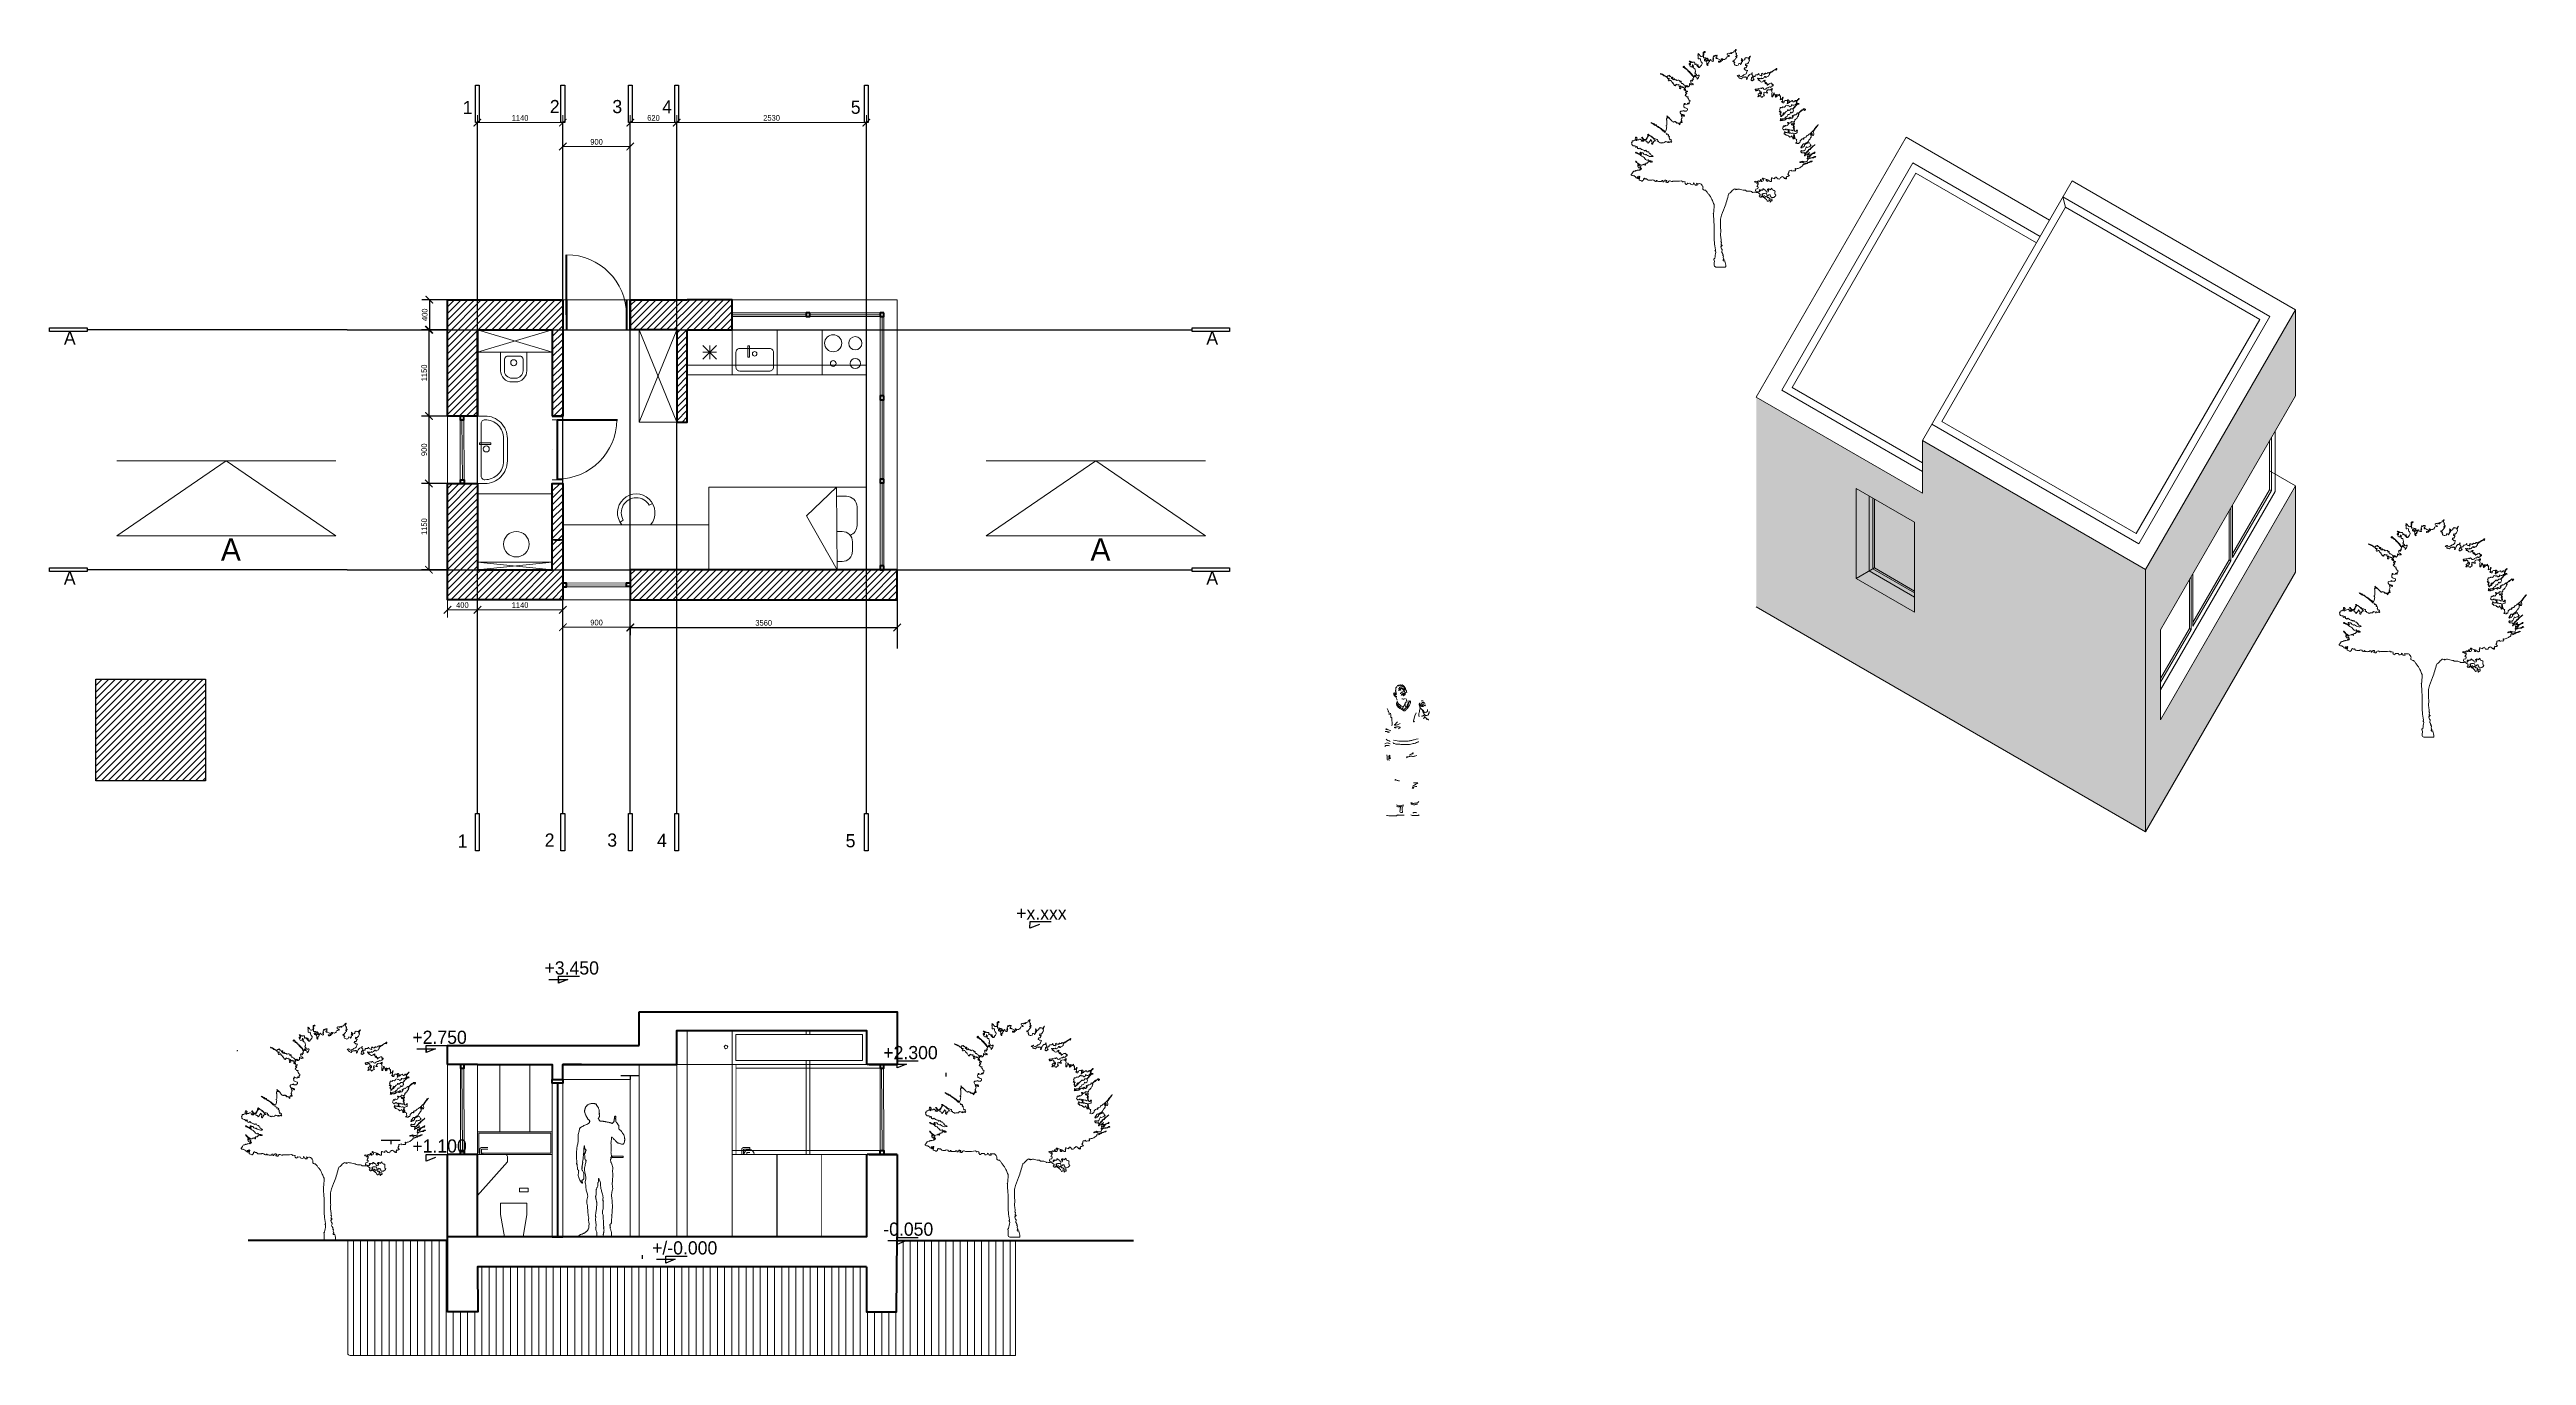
# Model space of a CAD drawing. Header units: millimetres. Extents: x 73928 to 2153837, y -1290744 to 80690.
# Drawn here: x 73928 to 106974, y 63275 to 80690 of the extents above; entities that cross this region are included whole.
import ezdxf

# ---------------------------------------------------------------- set-up
doc = ezdxf.new("R2010")
doc.units = ezdxf.units.MM
doc.linetypes.add('ACAD_ISO02W100', pattern=[15, 12, -3])
for name, color, linetype, lineweight in [('axis', 30, 'Continuous', 9), ('dash', 50, 'ACAD_ISO02W100', 9), ('Hatch', 26, 'Continuous', 9), ('medium', 4, 'Continuous', 20), ('thick', 1, 'Continuous', 40), ('thin', 3, 'Continuous', 9)]:
    doc.layers.add(name, color=color, linetype=linetype, lineweight=lineweight)
doc.layers.add('Helper', color=7, linetype='Continuous')
doc.layers.add('Inner', color=7, linetype='Continuous', lineweight=9, true_color=0x5200ff)
doc.layers.add('Outer', color=7, linetype='Continuous', lineweight=20, true_color=0x3a0d04)
doc.dimstyles.new('My Cool Dim', dxfattribs={"dimtxt": 75, "dimasz": 100, "dimexe": 100, "dimexo": 0.0625, "dimgap": 25, "dimtad": 1, "dimdec": 0, "dimzin": 0, "dimdsep": 46, "dimtxsty": 'Standard', "dimblk": 'ARCHTICK', "dimcen": 2.5, "dimclrd": 256, "dimclrt": 256, "dimadec": 0, "dimazin": 0, "dimtfac": 1, "dimtdec": 0, "dimtofl": 0, "dimtmove": 1, "dimatfit": 3, "dimldrblk": 'DOTSMALL', "dimfxl": 1, "dimtolj": 1, "dimtzin": 0, "dimlwd": -1, "dimlwe": -1, "dimarcsym": 0})

msp = doc.modelspace()

# ---------------------------------------------------------------- texts
at = {"layer": 'medium'}
for s, height, p in [('1', 175.8, (79440.9, 79828.5)), ('2', 175.8, (80602.7, 79841.8)), ('3', 175.8, (81437.3, 79841.8)), ('4', 175.8, (82101.5, 79838.4)), ('5', 175.8, (84617.9, 79833)), ('A', 175.8, (74119.8, 76754.4)), ('A', 175.8, (89361.3, 76754.4)), ('A', 300, (76213.6, 73872.1)), ('A', 300, (87815, 73872.1)), ('A', 175.8, (74118.8, 73554.4)), ('A', 175.8, (89361.3, 73554.4)), ('1', 175.8, (79372.4, 70046.4)), ('2', 175.8, (80534.2, 70059.7)), ('3', 175.8, (81368.8, 70059.7)), ('4', 175.8, (82033, 70056.4)), ('5', 175.8, (84549.4, 70050.9)), ('+x.xxx', 175.83, (86824.7, 69086.3)), ('+3.450', 175.83, (80532, 68354.9)), ('+2.750', 175.83, (78768.8, 67430.1)), ('+2.300', 175.83, (85051.7, 67225.7)), ('+1.100', 175.83, (78768.8, 65980.1)), ('+/-0.000', 175.83, (81967.3, 64621.7)), ('-0.050', 175.83, (85051.2, 64871.2))]:
    msp.add_text(s, height=height, dxfattribs=at).set_placement(p)

# ---------------------------------------------------------------- blocks, each defined once
blk = doc.blocks.new('_ArchTick')
at = {"color": 0, "linetype": 'ByBlock', "const_width": 0.15}
blk.add_lwpolyline([(-0.5, -0.5), (0.5, 0.5)], dxfattribs=at)
blk = doc.blocks.new('*D10')
at = {"layer": 'axis', "color": 0, "transparency": 16777216}
for p, q in [((79636, 79715), (79636, 79815)), ((80776, 79715), (80776, 79815))]:
    blk.add_line(p, q, dxfattribs=at)
at = {"layer": 'axis', "transparency": 16777216}
blk.add_line((79636, 79715), (80776, 79715), dxfattribs=at)
at = {"layer": 'Defpoints', "color": 0, "transparency": 16777216}
for p in [(79636, 79715), (80776, 79715), (80776, 79715)]:
    blk.add_point(p, dxfattribs=at)
at = {"layer": 'axis', "transparency": 16777216, "xscale": 100, "yscale": 100, "zscale": 100, "rotation": 180}
blk.add_blockref('_ArchTick', (79636, 79715), dxfattribs=at)
at = {"layer": 'axis', "transparency": 16777216, "xscale": 100, "yscale": 100, "zscale": 100}
blk.add_blockref('_ArchTick', (80776, 79715), dxfattribs=at)
at = {"layer": 'axis', "transparency": 16777216, "insert": (80206, 79778), "char_height": 75, "attachment_point": 5}
blk.add_mtext('\\A1;1140', dxfattribs=at)
blk = doc.blocks.new('_DotSmall')
at = {"color": 0, "linetype": 'ByBlock', "const_width": 0.5}
blk.add_lwpolyline([(-0.0625, 0, 1), (0.0625, 0, 1)], format="xyb", close=True, dxfattribs=at)
blk = doc.blocks.new('*D12')
at = {"layer": 'axis', "color": 0, "transparency": 16777216}
for p, q in [((80776, 79715), (80776, 79297)), ((81676, 79715), (81676, 79297))]:
    blk.add_line(p, q, dxfattribs=at)
at = {"layer": 'axis', "transparency": 16777216}
blk.add_line((80776, 79397), (81676, 79397), dxfattribs=at)
at = {"layer": 'Defpoints', "color": 0, "transparency": 16777216}
for p in [(80776, 79715), (81676, 79715), (81676, 79397)]:
    blk.add_point(p, dxfattribs=at)
at = {"layer": 'axis', "transparency": 16777216, "xscale": 100, "yscale": 100, "zscale": 100, "rotation": 180}
blk.add_blockref('_ArchTick', (80776, 79397), dxfattribs=at)
at = {"layer": 'axis', "transparency": 16777216, "xscale": 100, "yscale": 100, "zscale": 100}
blk.add_blockref('_ArchTick', (81676, 79397), dxfattribs=at)
at = {"layer": 'axis', "transparency": 16777216, "insert": (81226, 79459), "char_height": 75, "attachment_point": 5}
blk.add_mtext('\\A1;900', dxfattribs=at)
blk = doc.blocks.new('*D13')
at = {"layer": 'axis', "color": 0, "transparency": 16777216}
for p, q in [((81676, 79715), (81676, 79815)), ((82296, 79715), (82296, 79815))]:
    blk.add_line(p, q, dxfattribs=at)
at = {"layer": 'axis', "transparency": 16777216}
blk.add_line((81676, 79715), (82296, 79715), dxfattribs=at)
at = {"layer": 'Defpoints', "color": 0, "transparency": 16777216}
for p in [(81676, 79715), (82296, 79715), (82296, 79715)]:
    blk.add_point(p, dxfattribs=at)
at = {"layer": 'axis', "transparency": 16777216, "xscale": 100, "yscale": 100, "zscale": 100, "rotation": 180}
blk.add_blockref('_ArchTick', (81676, 79715), dxfattribs=at)
at = {"layer": 'axis', "transparency": 16777216, "xscale": 100, "yscale": 100, "zscale": 100}
blk.add_blockref('_ArchTick', (82296, 79715), dxfattribs=at)
at = {"layer": 'axis', "transparency": 16777216, "insert": (81986, 79778), "char_height": 75, "attachment_point": 5}
blk.add_mtext('\\A1;620', dxfattribs=at)
blk = doc.blocks.new('*D14')
at = {"layer": 'axis', "color": 0, "transparency": 16777216}
for p, q in [((82296, 79715), (82296, 79815)), ((84826, 79715), (84826, 79815))]:
    blk.add_line(p, q, dxfattribs=at)
at = {"layer": 'axis', "transparency": 16777216}
blk.add_line((82296, 79715), (84826, 79715), dxfattribs=at)
at = {"layer": 'Defpoints', "color": 0, "transparency": 16777216}
for p in [(82296, 79715), (84826, 79715), (84826, 79715)]:
    blk.add_point(p, dxfattribs=at)
at = {"layer": 'axis', "transparency": 16777216, "xscale": 100, "yscale": 100, "zscale": 100, "rotation": 180}
blk.add_blockref('_ArchTick', (82296, 79715), dxfattribs=at)
at = {"layer": 'axis', "transparency": 16777216, "xscale": 100, "yscale": 100, "zscale": 100}
blk.add_blockref('_ArchTick', (84826, 79715), dxfattribs=at)
at = {"layer": 'axis', "transparency": 16777216, "insert": (83561, 79778), "char_height": 75, "attachment_point": 5}
blk.add_mtext('\\A1;2530', dxfattribs=at)
blk = doc.blocks.new('*D15')
at = {"layer": 'axis', "color": 0, "transparency": 16777216}
for p, q in [((79236, 73353), (79236, 73118)), ((79636, 73353), (79636, 73118))]:
    blk.add_line(p, q, dxfattribs=at)
at = {"layer": 'axis', "transparency": 16777216}
blk.add_line((79236, 73218), (79636, 73218), dxfattribs=at)
at = {"layer": 'Defpoints', "color": 0, "transparency": 16777216}
for p in [(79236, 73353), (79636, 73353), (79636, 73218)]:
    blk.add_point(p, dxfattribs=at)
at = {"layer": 'axis', "transparency": 16777216, "xscale": 100, "yscale": 100, "zscale": 100, "rotation": 180}
blk.add_blockref('_ArchTick', (79236, 73218), dxfattribs=at)
at = {"layer": 'axis', "transparency": 16777216, "xscale": 100, "yscale": 100, "zscale": 100}
blk.add_blockref('_ArchTick', (79636, 73218), dxfattribs=at)
at = {"layer": 'axis', "transparency": 16777216, "insert": (79436, 73281), "char_height": 75, "attachment_point": 5}
blk.add_mtext('\\A1;400', dxfattribs=at)
blk = doc.blocks.new('*D16')
at = {"layer": 'axis', "color": 0, "transparency": 16777216}
for p, q in [((79636, 73218), (79636, 73318)), ((80776, 73218), (80776, 73318))]:
    blk.add_line(p, q, dxfattribs=at)
at = {"layer": 'axis', "transparency": 16777216}
blk.add_line((79636, 73218), (80776, 73218), dxfattribs=at)
at = {"layer": 'Defpoints', "color": 0, "transparency": 16777216}
for p in [(79636, 73218), (80776, 73218), (80776, 73218)]:
    blk.add_point(p, dxfattribs=at)
at = {"layer": 'axis', "transparency": 16777216, "xscale": 100, "yscale": 100, "zscale": 100, "rotation": 180}
blk.add_blockref('_ArchTick', (79636, 73218), dxfattribs=at)
at = {"layer": 'axis', "transparency": 16777216, "xscale": 100, "yscale": 100, "zscale": 100}
blk.add_blockref('_ArchTick', (80776, 73218), dxfattribs=at)
at = {"layer": 'axis', "transparency": 16777216, "insert": (80206, 73281), "char_height": 75, "attachment_point": 5}
blk.add_mtext('\\A1;1140', dxfattribs=at)
blk = doc.blocks.new('*D17')
at = {"layer": 'axis', "color": 0, "transparency": 16777216}
for p, q in [((80776, 72981), (80776, 73085)), ((81676, 72977), (81676, 73085))]:
    blk.add_line(p, q, dxfattribs=at)
at = {"layer": 'axis', "transparency": 16777216}
blk.add_line((80776, 72985), (81676, 72985), dxfattribs=at)
at = {"layer": 'Defpoints', "color": 0, "transparency": 16777216}
for p in [(80776, 72981), (81676, 72985), (81676, 72977)]:
    blk.add_point(p, dxfattribs=at)
at = {"layer": 'axis', "transparency": 16777216, "xscale": 100, "yscale": 100, "zscale": 100, "rotation": 180}
blk.add_blockref('_ArchTick', (80776, 72985), dxfattribs=at)
at = {"layer": 'axis', "transparency": 16777216, "xscale": 100, "yscale": 100, "zscale": 100}
blk.add_blockref('_ArchTick', (81676, 72985), dxfattribs=at)
at = {"layer": 'axis', "transparency": 16777216, "insert": (81226, 73048), "char_height": 75, "attachment_point": 5}
blk.add_mtext('\\A1;900', dxfattribs=at)
blk = doc.blocks.new('*D21')
at = {"layer": 'Defpoints', "color": 0, "transparency": 16777216}
for p in [(81676, 72985), (85236, 72985), (85236, 72981)]:
    blk.add_point(p, dxfattribs=at)
at = {"layer": 'Helper', "color": 0, "transparency": 16777216}
for p, q in [((81676, 72985), (81676, 72881)), ((85236, 72985), (85236, 72881))]:
    blk.add_line(p, q, dxfattribs=at)
at = {"layer": 'Helper', "transparency": 16777216}
blk.add_line((81676, 72981), (85236, 72981), dxfattribs=at)
at = {"layer": 'Helper', "transparency": 16777216, "xscale": 100, "yscale": 100, "zscale": 100, "rotation": 180}
blk.add_blockref('_ArchTick', (81676, 72981), dxfattribs=at)
at = {"layer": 'Helper', "transparency": 16777216, "xscale": 100, "yscale": 100, "zscale": 100}
blk.add_blockref('_ArchTick', (85236, 72981), dxfattribs=at)
at = {"layer": 'Helper', "transparency": 16777216, "insert": (83456, 73044), "char_height": 75, "attachment_point": 5}
blk.add_mtext('\\A1;3560', dxfattribs=at)
blk = doc.blocks.new('*D22')
at = {"layer": 'Defpoints', "color": 0, "transparency": 16777216}
for p in [(79236, 77353), (78995, 76953), (79236, 76953)]:
    blk.add_point(p, dxfattribs=at)
at = {"layer": 'Helper', "color": 0, "transparency": 16777216}
for p, q in [((79236, 77353), (78895, 77353)), ((79236, 76953), (78895, 76953))]:
    blk.add_line(p, q, dxfattribs=at)
at = {"layer": 'Helper', "transparency": 16777216}
blk.add_line((78995, 77353), (78995, 76953), dxfattribs=at)
at = {"layer": 'Helper', "transparency": 16777216, "xscale": 100, "yscale": 100, "zscale": 100}
for p, rotation in [((78995, 77353), 90), ((78995, 76953), 270)]:
    blk.add_blockref('_ArchTick', p, dxfattribs=dict(at, rotation=rotation))
at = {"layer": 'Helper', "transparency": 16777216, "insert": (78933, 77153), "char_height": 75, "attachment_point": 5, "rotation": 90}
blk.add_mtext('\\A1;400', dxfattribs=at)
blk = doc.blocks.new('*D26')
at = {"layer": 'Defpoints', "color": 0, "transparency": 16777216}
for p in [(79236, 76953), (78989, 75803), (79236, 75803)]:
    blk.add_point(p, dxfattribs=at)
at = {"layer": 'Helper', "color": 0, "transparency": 16777216}
for p, q in [((79236, 76953), (78889, 76953)), ((79236, 75803), (78889, 75803))]:
    blk.add_line(p, q, dxfattribs=at)
at = {"layer": 'Helper', "transparency": 16777216}
blk.add_line((78989, 76953), (78989, 75803), dxfattribs=at)
at = {"layer": 'Helper', "transparency": 16777216, "xscale": 100, "yscale": 100, "zscale": 100}
for p, rotation in [((78989, 76953), 90), ((78989, 75803), 270)]:
    blk.add_blockref('_ArchTick', p, dxfattribs=dict(at, rotation=rotation))
at = {"layer": 'Helper', "transparency": 16777216, "insert": (78927, 76378), "char_height": 75, "attachment_point": 5, "rotation": 90}
blk.add_mtext('\\A1;1150', dxfattribs=at)
blk = doc.blocks.new('*D27')
at = {"layer": 'Defpoints', "color": 0, "transparency": 16777216}
for p in [(79236, 75803), (78989, 74903), (79236, 74903)]:
    blk.add_point(p, dxfattribs=at)
at = {"layer": 'Helper', "color": 0, "transparency": 16777216}
for p, q in [((79236, 75803), (78889, 75803)), ((79236, 74903), (78889, 74903))]:
    blk.add_line(p, q, dxfattribs=at)
at = {"layer": 'Helper', "transparency": 16777216}
blk.add_line((78989, 75803), (78989, 74903), dxfattribs=at)
at = {"layer": 'Helper', "transparency": 16777216, "xscale": 100, "yscale": 100, "zscale": 100}
for p, rotation in [((78989, 75803), 90), ((78989, 74903), 270)]:
    blk.add_blockref('_ArchTick', p, dxfattribs=dict(at, rotation=rotation))
at = {"layer": 'Helper', "transparency": 16777216, "insert": (78927, 75353), "char_height": 75, "attachment_point": 5, "rotation": 90}
blk.add_mtext('\\A1;900', dxfattribs=at)
blk = doc.blocks.new('*D28')
at = {"layer": 'Defpoints', "color": 0, "transparency": 16777216}
for p in [(79236, 74903), (78989, 73753), (79236, 73753)]:
    blk.add_point(p, dxfattribs=at)
at = {"layer": 'Helper', "color": 0, "transparency": 16777216}
for p, q in [((79236, 74903), (78889, 74903)), ((79236, 73753), (78889, 73753))]:
    blk.add_line(p, q, dxfattribs=at)
at = {"layer": 'Helper', "transparency": 16777216}
blk.add_line((78989, 74903), (78989, 73753), dxfattribs=at)
at = {"layer": 'Helper', "transparency": 16777216, "xscale": 100, "yscale": 100, "zscale": 100}
for p, rotation in [((78989, 74903), 90), ((78989, 73753), 270)]:
    blk.add_blockref('_ArchTick', p, dxfattribs=dict(at, rotation=rotation))
at = {"layer": 'Helper', "transparency": 16777216, "insert": (78927, 74328), "char_height": 75, "attachment_point": 5, "rotation": 90}
blk.add_mtext('\\A1;1150', dxfattribs=at)

# ---------------------------------------------------------------- dimensions: what is measured, and where the dimension line sits
at = {"layer": 'axis'}
for base, p1, p2, picture, middle in [((80775.7, 79715.4), (79635.7, 79715.4), (80775.7, 79715.4), '*D10', (80205.7, 79777.9)), ((80775.7, 73218.1), (79635.7, 73218.1), (80775.7, 73218.1), '*D16', (80205.7, 73280.6)), ((81675.7, 72985.3), (80775.7, 72981), (81675.7, 72976.6), '*D17', (81225.7, 73047.8))]:
    dim = msp.add_linear_dim(base=base, p1=p1, p2=p2, dimstyle='My Cool Dim', dxfattribs=at)
    dim.commit()
    dim.dimension.update_dxf_attribs({"geometry": picture, "text_midpoint": middle})
for p1, p2, distance, picture, middle in [((80775.7, 79715.4), (81675.7, 79715.4), -318.6, '*D12', (81225.7, 79459.3)), ((81675.7, 79715.4), (82295.7, 79715.4), 0, '*D13', (81985.7, 79777.9)), ((79235.7, 73353.1), (79635.7, 73353.1), -135, '*D15', (79435.7, 73280.6))]:
    dim = msp.add_aligned_dim(p1=p1, p2=p2, distance=distance, dimstyle='My Cool Dim', dxfattribs=at)
    dim.commit()
    dim.dimension.update_dxf_attribs({"geometry": picture, "text_midpoint": middle})
dim = msp.add_linear_dim(base=(84825.7, 79715.4), p1=(82295.7, 79715.4), p2=(84825.7, 79715.4), angle=180, dimstyle='My Cool Dim', dxfattribs=at)
dim.commit()
dim.dimension.update_dxf_attribs({"geometry": '*D14', "text_midpoint": (83560.7, 79777.9)})
at = {"layer": 'Helper'}
for base, p1, p2, picture, middle in [((78995, 76953.1), (79235.7, 77353.1), (79235.7, 76953.1), '*D22', (78932.5, 77153.1)), ((78989.1, 75803.1), (79235.7, 76953.1), (79235.7, 75803.1), '*D26', (78926.6, 76378.1)), ((78989.1, 74903.1), (79235.7, 75803.1), (79235.7, 74903.1), '*D27', (78926.6, 75353.1)), ((78989.1, 73753.1), (79235.7, 74903.1), (79235.7, 73753.1), '*D28', (78926.6, 74328.1))]:
    dim = msp.add_linear_dim(base=base, p1=p1, p2=p2, angle=90, dimstyle='My Cool Dim', dxfattribs=at)
    dim.commit()
    dim.dimension.update_dxf_attribs({"geometry": picture, "text_midpoint": middle})
dim = msp.add_linear_dim(base=(85235.7, 72981.1), p1=(81675.7, 72985.3), p2=(85235.7, 72984.6), dimstyle='My Cool Dim', dxfattribs=at)
dim.commit()
dim.dimension.update_dxf_attribs({"geometry": '*D21', "text_midpoint": (83455.7, 73043.6)})

# ---------------------------------------------------------------- hatches: boundary and pattern name
at = {"layer": 'Hatch', "true_color": 0xa953a0}
h = msp.add_hatch(dxfattribs=at)
h.set_pattern_fill('ANSI31', color=215, scale=20)
h.paths.add_polyline_path([(80775.7, 77353.1), (79235.7, 77353.1), (79235.7, 75803.1), (79635.7, 75803.1), (79635.7, 76953.1), (80635.7, 76953.1), (80635.7, 75803.1), (80775.7, 75803.1), (80775.7, 76953.1)])
h.paths.add_polyline_path([(80775.7, 73753.1), (80775.7, 74156.2, -0.0438341), (80635.7, 74156.2), (80635.7, 73753.1), (79635.7, 73753.1), (79635.7, 73853.1), (79635.7, 74903.1), (79235.7, 74903.1), (79235.7, 73353.1), (80775.7, 73353.1)])
h.paths.add_polyline_path([(85235.7, 73753.1), (84835.7, 73753.1), (81675.7, 73753.1), (81675.7, 73353.1), (85235.7, 73353.1)])
h.paths.add_polyline_path([(80775.7, 74903.1), (80635.7, 74903.1), (80635.7, 74156.2, 0.0438341), (80775.7, 74156.2)], flags=17)
h.paths.add_polyline_path([(83035.7, 77353.1), (82435.7, 77353.1), (81675.7, 77353.1), (81675.7, 76953.1), (81795.7, 76953.1), (81795.7, 76963.1), (82295.7, 76953.1), (82295.7, 75723.1), (82435.7, 75723.1), (82435.7, 76953.1), (83035.7, 76953.1)])
h = msp.add_hatch(dxfattribs=at)
h.set_pattern_fill('ANSI36', color=215, scale=15, angle=15)
h.set_pattern_definition([(60, (101893.19, 73756.14), (0.4274, 95.9903), [119.0625, -23.8125, 0, -23.8125])])
h.paths.add_polyline_path([(103893.2, 76070.2), (103893.2, 76520.2), (103893.2, 77220.2), (101893.2, 73756.1), (101893.2, 73056.1), (101893.2, 70256.1), (103893.2, 73720.2), (103893.2, 74870.2), (102093.2, 71752.5), (102093.2, 72952.5)])
h = msp.add_hatch(dxfattribs=at)
h.set_pattern_fill('ANSI36', color=215, scale=15, angle=105)
h.set_pattern_definition([(150, (101893.19, 73756.14), (-95.9903, 0.4274), [119.0625, -23.8125, 0, -23.8125])])
h.paths.add_polyline_path([(98914.1, 75476.1), (98914.1, 74776.1), (96697, 76056.1), (96697, 73256.1), (101893.2, 70256.1), (101893.2, 73756.1)])
h = msp.add_hatch(dxfattribs=at)
h.set_pattern_fill('ANSI31', color=215, scale=20)
h.paths.add_polyline_path([(76008.1, 72295.5), (74544.7, 72295.5), (74544.7, 70938.1), (76008.1, 70938.1)])
at = {"layer": 'Hatch'}
h = msp.add_hatch(dxfattribs=at)
h.set_pattern_fill('ANSI31', color=256, scale=30, angle=45)
h.set_pattern_definition([(90, (-80324.26, 35829.285), (-95.25, 0), [])])
h.paths.add_polyline_path([(86813.4, 64806.5), (85235.2, 64806.5), (85225.7, 63856.5), (84825.7, 63856.5), (84825.7, 64456.5), (79635.7, 64456.5), (79643.1, 63856.6), (79235.7, 63856.6), (79235.7, 64806.5), (77907.3, 64806.5), (77907.3, 63305, 0.4142136), (77937.3, 63275), (86813.4, 63275)])

# ---------------------------------------------------------------- linework, layer by layer
at = {"layer": 'dash'}
msp.add_lwpolyline([(82435.7, 76953.1), (84825.7, 76953.1), (84825.7, 76480.3), (82435.7, 76480.2)], close=True, dxfattribs=at)
at = {"layer": 'Hatch'}
for points in [[(100824.8, 78587.6), (100789.1, 78723.7)], [(77907.3, 64806.5), (79235.7, 64806.5)], [(85235.7, 64806.5), (86813.4, 64806.5)]]:
    msp.add_lwpolyline(points, dxfattribs=at)
msp.add_lwpolyline([(77907.3, 64806.5), (77907.3, 63305, 0.4142136), (77937.3, 63275), (86813.4, 63275), (86813.4, 64806.5)], format="xyb", dxfattribs=at)
at = {"layer": 'Helper'}
for points in [[(79610.7, 79715.4), (79610.7, 80215.4), (79660.7, 80215.4), (79660.7, 79715.4)], [(80750.7, 79715.4), (80750.7, 80215.4), (80800.7, 80215.4), (80800.7, 79715.4)], [(81650.7, 79715.4), (81650.7, 80215.4), (81700.7, 80215.4), (81700.7, 79715.4)], [(82270.7, 79715.4), (82270.7, 80215.4), (82320.7, 80215.4), (82320.7, 79715.4)], [(84800.7, 79715.4), (84800.7, 80215.4), (84850.7, 80215.4), (84850.7, 79715.4)], [(74429, 76928.1), (73929, 76928.1), (73929, 76978.1), (74429, 76978.1)], [(89670.5, 76928.1), (89170.5, 76928.1), (89170.5, 76978.1), (89670.5, 76978.1)], [(74428, 73728.1), (73928, 73728.1), (73928, 73778.1), (74428, 73778.1)], [(89670.5, 73728.1), (89170.5, 73728.1), (89170.5, 73778.1), (89670.5, 73778.1)], [(74544.7, 72295.5), (76008.1, 72295.5), (76008.1, 70938.1), (74544.7, 70938.1)], [(79610.7, 70002.9), (79610.7, 70502.9), (79660.7, 70502.9), (79660.7, 70002.9)], [(80750.7, 70002.9), (80750.7, 70502.9), (80800.7, 70502.9), (80800.7, 70002.9)], [(81650.7, 70002.9), (81650.7, 70502.9), (81700.7, 70502.9), (81700.7, 70002.9)], [(82270.7, 70002.9), (82270.7, 70502.9), (82320.7, 70502.9), (82320.7, 70002.9)], [(84800.7, 70002.9), (84800.7, 70502.9), (84850.7, 70502.9), (84850.7, 70002.9)]]:
    msp.add_lwpolyline(points, close=True, dxfattribs=at)
for points in [[(79635.7, 70502.9), (79635.7, 79715.4)], [(80775.7, 70502.9), (80775.7, 79715.4)], [(81675.7, 70502.9), (81675.7, 79715.4)], [(82295.7, 70502.9), (82295.7, 79715.4)], [(84825.7, 70502.9), (84825.7, 79715.4)], [(77900.6, 76953.1), (74429, 76953.1)], [(77900.6, 76953.1), (89170.5, 76953.1)], [(77900.6, 73753.1), (74429, 73753.1)], [(77900.6, 73753.1), (89170.5, 73753.1)], [(85235.7, 73353.1), (85235.7, 72701.7)], [(87133.7, 69021.6), (87008.7, 68971.6), (87008.8, 69062.7), (87291.6, 69062.7)], [(80591.1, 68290.2), (80841.1, 68290.2)], [(80841.1, 68290.2), (80716.1, 68240.2), (80716.1, 68331.3), (80998.9, 68331.3)], [(80716.1, 68290.2), (80716.1, 68240.2)], [(78827.9, 67365.3), (79077.9, 67365.3)], [(79077.9, 67365.3), (78952.9, 67315.3), (78952.9, 67406.5), (79235.7, 67406.5)], [(78952.9, 67365.3), (78952.9, 67315.3)], [(85110.7, 67160.9), (85360.7, 67160.9)], [(85360.7, 67160.9), (85235.7, 67110.9), (85235.7, 67202), (85518.6, 67202)], [(81550.7, 67006.5), (81800.7, 67006.5)], [(81675.7, 67006.5), (81675.7, 66956.5)], [(85886.9, 67045.3), (85886.9, 66995.3)], [(78354.4, 66144.7), (78604.4, 66144.7)], [(78479.4, 66144.7), (78479.4, 66094.7)], [(79077.9, 65915.3), (78952.9, 65865.3), (78952.9, 65956.5), (79235.7, 65956.5)], [(85110.2, 64806.5), (85360.2, 64806.5)], [(85360.2, 64806.5), (85235.2, 64756.5), (85235.2, 64847.6), (85518.1, 64847.6)], [(85235.2, 64806.5), (85235.2, 64756.5)], [(81834.5, 64613.7), (81834.5, 64563.7)], [(82026.4, 64557), (82276.4, 64557)], [(82276.4, 64557), (82151.4, 64507), (82151.4, 64598.1), (82434.2, 64598.1)]]:
    msp.add_lwpolyline(points, dxfattribs=at)
at = {"layer": 'Inner'}
for points, degree in [([(91900.1, 72068), (91897.6, 72058.8), (91891.6, 72057.4), (91891.3, 72058.9), (91882.4, 72062.5), (91879.4, 72065.3), (91876, 72068.5), (91871.4, 72073.1), (91867.5, 72080.2), (91863.6, 72083.9), (91864.4, 72089.8), (91862.6, 72095.2), (91860, 72100.2), (91860.5, 72105.9)], 3), ([(91860.5, 72105.9), (91864.4, 72113.2), (91870.1, 72108.7), (91872.4, 72105.4), (91876.2, 72111.6), (91883.8, 72102.1), (91887.8, 72099.1), (91890.4, 72095.5), (91894.4, 72090.8), (91897, 72091), (91896.6, 72099.1), (91892.8, 72109), (91889, 72120.6), (91885.2, 72136.6), (91888, 72145.9), (91891.8, 72157.9), (91889.6, 72168.8), (91888.4, 72181.4), (91896.3, 72186.3), (91896, 72177.6), (91896.3, 72186.3), (91904.7, 72200.3), (91921.7, 72215.2), (91925.2, 72214.9), (91915.3, 72201.5), (91927.2, 72208.2), (91927.8, 72198.3), (91933.9, 72209.4), (91946.5, 72217.9), (91953.8, 72221.1), (91945.6, 72211.4), (91964.9, 72209.7), (91975.7, 72217.3), (91977.4, 72218.4), (91979.8, 72211.4), (91984.4, 72209.4), (91991.1, 72208.5), (92004.6, 72192.2), (92009.5, 72180.5), (92015.3, 72174.2), (92018.6, 72165.8), (92017.6, 72159.3), (92023, 72152.6), (92026.2, 72144.6), (92028.9, 72137.7), (92033.9, 72127.5), (92036.4, 72111.2)], 3), ([(91888.1, 72090.7), (91891.6, 72083.4), (91890.6, 72079.4), (91886.6, 72081.9), (91883.3, 72078.5), (91875.7, 72084.2), (91878.4, 72093.2), (91881.2, 72094.5), (91881, 72089.8), (91882.2, 72085.9)], 3), ([(91906.5, 72011.7), (91902.8, 72023.7), (91898.2, 72035.7), (91894, 72046.8), (91891.3, 72058.9)], 3), ([(91960.2, 72175.4), (91969.4, 72173.4), (91967.8, 72170.5), (91959.6, 72170.2), (91953.3, 72173.5), (91946, 72175), (91939.7, 72173), (91926.3, 72166.8)], 3), ([(91956, 72147.3), (91958.3, 72148.9), (91955.8, 72150.7), (91953.5, 72154.1), (91944.7, 72158.8), (91939.7, 72157.7), (91935.7, 72155.4), (91930.6, 72151.7), (91927, 72144.7), (91927.1, 72142.5)], 3), ([(91951, 72145.9), (91941.8, 72145), (91937.6, 72145.6), (91931.1, 72143.8)], 3), ([(91934.8, 72184.5), (91952.6, 72190.4), (91960.5, 72193), (91966.1, 72191.2), (91968.1, 72190.4), (91971.9, 72191.8)], 3), ([(91936.9, 72156), (91936.1, 72151), (91940.7, 72148.8), (91943.8, 72148.3), (91948, 72149.5), (91949, 72151.7), (91949.3, 72153.9), (91948.7, 72156.6)], 3), ([(91960.5, 72113.3), (91951, 72103.7), (91949.5, 72097.9)], 2), ([(91968.1, 72082.5), (91962.9, 72079.8), (91960.7, 72084.2), (91966, 72085.9), (91971.2, 72094.1), (91978.8, 72098.4), (91985.7, 72100.9), (91989.4, 72101.6), (91991.8, 72100.5), (91996.1, 72100.7), (91998.9, 72102.6), (92002.6, 72102.2), (92007.2, 72100.3), (92011.4, 72098.2), (92012.5, 72093.8), (92015, 72090.1), (92014.6, 72087.5), (92013.3, 72085.4), (92011.8, 72084.4), (92010.8, 72083.8)], 3), ([(91967.6, 72123.1), (91964.9, 72117.7), (91967, 72114.6), (91969.5, 72114.1)], 3), ([(91970.2, 72084.5), (91977.5, 72089.9), (91983.2, 72093.3), (91986.3, 72095), (91990.9, 72094.3), (91992.6, 72093.6), (91993.7, 72093.9), (91997.2, 72095.9), (92002.8, 72095.5), (92004.5, 72094.4), (92008.2, 72092.9), (92010.2, 72090.9), (92010.1, 72087.4), (92009.1, 72086.6), (92010.7, 72085.9), (92010.5, 72085.4), (92009.2, 72084.4)], 3), ([(91970.2, 72081.5), (91974.5, 72082.5), (91979, 72083.6), (91981.7, 72084.1), (91986.5, 72082.6), (91992.2, 72083.7), (91996.4, 72083.7), (92001.7, 72084.7), (92005.4, 72083.6), (92007.3, 72082.4), (92008.2, 72081.5)], 3), ([(91986.2, 72121.3), (91981.8, 72124.2), (91977.2, 72124.2), (91976.2, 72120.7), (91975, 72119.7), (91977.9, 72119.2), (91980.3, 72119.9), (91981.4, 72120.7)], 3), ([(91991.6, 72179.9), (91982.4, 72178.2), (91977.6, 72168.8), (91980.3, 72165.9), (91983.4, 72156.1), (91990.7, 72146.4), (91996, 72142.9), (91998.5, 72137.9), (92000.8, 72133.3), (92003.3, 72130.1), (92006.4, 72126.1), (92006, 72122), (92004.4, 72119.7), (92003.3, 72119)], 3), ([(91979.5, 72193.9), (91985.9, 72195.6), (91991.4, 72193.9)], 2), ([(91980, 72083.7), (91984.6, 72085.7), (91988.5, 72086.4), (91990.7, 72086.4), (91993.9, 72086.3), (91996.1, 72086.6), (91999.2, 72086.5), (92003.2, 72085.9), (92006.1, 72086.4), (92007.7, 72085.5), (92007.6, 72084.6)], 3), ([(91986.2, 72074.2), (91990.8, 72074), (91993.5, 72073.1), (91997, 72073.4), (91999.7, 72074.6), (92002.2, 72075.7)], 3), ([(91987.2, 72178.7), (91988, 72173.9), (91993.8, 72176.4), (91999, 72180.5), (92004.1, 72179.3), (92008.4, 72177.2)], 3), ([(92013.4, 72154.1), (92010.2, 72157.5), (92008.8, 72160.9), (92004.4, 72163.4), (91998.7, 72162.7), (91992.9, 72158.5), (91990.9, 72154.8), (91989.4, 72152.8)], 3), ([(91992.1, 72151.9), (91996.5, 72151.9), (92001.1, 72154.6), (92004.1, 72153.4), (92009.7, 72152.2), (92012.8, 72151.8)], 3), ([(91998, 72161.8), (91996.9, 72159.7), (91997, 72157.1), (91999.8, 72155.3), (92001.8, 72155), (92005.3, 72154.9), (92006.4, 72156.7), (92006.7, 72158.5), (92007, 72159.9), (92005.4, 72162.5)], 3), ([(91998.4, 72123), (91997.8, 72126.5), (92001.1, 72126.5), (92002.7, 72125.1), (92002.3, 72123.1)], 3), ([(92010.4, 72120.3), (92019.1, 72112.7), (92023, 72108.8), (92022.1, 72105.7)], 3), ([(91773.8, 71903.7), (91782.1, 71887.3), (91787.6, 71866.4), (91798.6, 71853.3), (91801.9, 71819.8)], 3), ([(91835.1, 71672.7), (91840.5, 71700.7), (91843.2, 71716.3), (91833.7, 71733.3), (91837.8, 71753.6), (91839.1, 71767.2), (91831.7, 71786.8), (91824.2, 71774.6), (91822.9, 71797.7), (91819.5, 71841.1)], 3), ([(91909.8, 71725.5), (91885.3, 71691.7), (91865.3, 71683.6), (91878.2, 71678.8), (91907.5, 71684.1), (91922.2, 71689), (91947.6, 71704.6)], 3), ([(91899, 71980.6), (91898.4, 71946.6), (91919.5, 71923.6), (91931.7, 71908.4), (91948.6, 71898.8), (91988, 71876.3), (91997.4, 71871.3), (92004.4, 71868.1), (92014.3, 71875.7), (92029.5, 71888.8), (92046.1, 71906.9), (92063.1, 71933.8), (92079.4, 71963.5), (92088.4, 71980.5), (92086.9, 72004)], 3), ([(91903.7, 71984.6), (91905.7, 71965.6), (91902.8, 71958), (91918.6, 71951), (91934.1, 71927.4), (91957.4, 71909.8), (91971.1, 71901.1), (91989.2, 71893.5), (92000.6, 71888), (92001.2, 71888), (92007.9, 71894.4), (92021.3, 71910.1), (92029.8, 71918), (92030.7, 71919.5)], 3), ([(91907.9, 71999.7), (91912.7, 71981.6), (91921.5, 71964.7), (91936.4, 71955.1), (91951.3, 71945.7), (91950.4, 71940.2), (91945.4, 71937.6), (91945.4, 71932.6), (91946.6, 71918.2), (91955.4, 71911.6)], 3), ([(91950.1, 71941.3), (91973.1, 71929.1), (91984.2, 71925.4), (91985.9, 71923.5)], 3), ([(92015.7, 72036.2), (92005.4, 72029.5), (91996.4, 72028), (91985.9, 72028), (91976, 72031.2), (91969.8, 72033.3)], 3), ([(92009, 71955.9), (92000.8, 71945.5), (91993.4, 71932.9), (91985.9, 71923.5), (91984.7, 71919.7), (91984.2, 71912.8), (91986.1, 71905.3), (91982.2, 71896.4)], 3), ([(92027.1, 72033.3), (92031.8, 72014.6), (92032.7, 72004.1), (92026, 71987.5), (92014.9, 71970.8), (92008.8, 71960.9), (92007.3, 71957.7), (92009.9, 71955.1), (92015.2, 71945.7), (92016.9, 71935.5), (92023.7, 71926.8), (92030.7, 71919.5), (92035.3, 71917.9), (92038.9, 71917.7), (92039.8, 71921.6), (92039.7, 71925.8), (92040, 71929.4)], 3), ([(92068.4, 72007.9), (92072.4, 72000.6), (92069.8, 71980.5), (92058.4, 71963.5), (92046.4, 71941.7), (92042, 71932.9), (92040, 71929.4)], 3), ([(92048.2, 72005.4), (92052.8, 71992.6), (92054, 71978.9), (92048.1, 71961.4), (92040.8, 71950.3), (92040, 71929.4)], 3), ([(92160.1, 71844.8), (92112.4, 71729.3), (92120.7, 71712.5), (92140.8, 71728.4)], 3), ([(92199, 71793.3), (92194.6, 71819.7), (92200.4, 71847.8), (92206.2, 71874.8), (92212.6, 71899), (92218.4, 71907.6)], 3), ([(92206.1, 71974.6), (92196.1, 71963.8), (92200.8, 71956.2), (92204.6, 71945.7), (92206.6, 71936.3), (92208.3, 71927.6), (92212.7, 71915.9), (92218.4, 71907.6), (92229.1, 71895.7), (92233.2, 71891.7), (92243.4, 71885.8), (92249.8, 71882.6), (92255.9, 71873.9), (92257.1, 71868.3), (92261.5, 71863.6), (92266.7, 71857.8)], 3), ([(92211.6, 71978.1), (92207.2, 71965.9), (92206.3, 71958.3), (92209.1, 71949.8), (92211.9, 71945.9), (92215.4, 71944.5), (92218.4, 71944.7), (92220.9, 71947.3)], 3), ([(92273.2, 71981.9), (92266.3, 71982.3), (92259.3, 71981.7), (92256.1, 71983.1), (92249.7, 71983.4), (92245.4, 71981.6), (92239.9, 71976.8), (92235, 71970.7), (92230.9, 71964.7), (92225.5, 71958.3), (92220.9, 71947.3), (92219.5, 71938.9), (92220.7, 71935.2), (92222.9, 71933), (92225.2, 71933.2), (92230.2, 71935.3), (92232.2, 71936.6), (92234.7, 71939.4)], 3), ([(92264.8, 71810.9), (92244.7, 71800.1), (92229.8, 71800.4)], 2), ([(92256.5, 71999.5), (92250.6, 72004.9), (92242.7, 72007.5), (92239, 72005.7), (92235.7, 72003.3), (92231.4, 71999.4)], 3), ([(92285.6, 71960.4), (92278.1, 71966.4), (92273.9, 71967.5), (92267.7, 71965.1), (92258.4, 71961.9), (92251.6, 71955.8), (92246.3, 71949.8), (92241.6, 71943.6), (92234.7, 71939.4), (92232.9, 71937.5), (92234, 71929.8), (92240.7, 71929), (92245.2, 71929.6), (92253.1, 71932.6), (92260.9, 71937.8), (92268.8, 71941.1), (92273.4, 71942.6), (92278.4, 71942.3), (92281.7, 71940.6), (92284.3, 71939.1)], 3), ([(92248.4, 71882.8), (92243, 71871.5), (92247.6, 71860.8), (92255.3, 71851.4), (92260, 71845.5), (92262.7, 71833.8), (92265.6, 71827.9), (92268.5, 71821.9), (92279.4, 71812.7), (92292.8, 71808.9), (92303.9, 71809.3), (92316.3, 71813.3), (92324.8, 71823.8), (92327.6, 71836.3), (92334.3, 71845.7), (92334.1, 71854.3), (92334.8, 71863)], 3), ([(92251.4, 71879.9), (92250.3, 71873), (92258.5, 71853.5), (92266.7, 71851), (92282.1, 71851), (92300.1, 71852.6), (92311, 71862.9), (92313.3, 71873), (92311.8, 71888.2)], 3), ([(92274.5, 71793), (92267.8, 71779.3), (92267.3, 71765.8), (92255, 71766.7), (92267.8, 71779.3)], 3), ([(92270.3, 71820.8), (92274.6, 71794.7), (92274, 71786.6), (92287.1, 71775.8), (92302.6, 71767.3), (92332.3, 71750.9), (92325.6, 71746), (92309.9, 71756.5), (92293.8, 71760.9)], 3), ([(91741.3, 71431.3), (91755.9, 71440.2), (91776.7, 71443.7), (91798.3, 71441.4), (91807, 71431.8), (91812, 71431.2)], 3), ([(91742.7, 71397.3), (91750.7, 71407.8), (91764.4, 71409.6), (91779.3, 71411.1), (91791.8, 71411.3), (91806.2, 71402.8)], 3), ([(91745.2, 71595), (91783.5, 71595), (91783.5, 71583.5), (91808, 71583.5), (91808, 71588.3), (91783.5, 71595)], 3), ([(91821.7, 71603.9), (91772.4, 71631.1), (91759.9, 71628.4), (91743.9, 71625.7), (91767.9, 71620.8), (91773.7, 71616.4)], 3), ([(91813.4, 71464.3), (91797.6, 71473.3), (91768.3, 71481.6), (91758.8, 71491.3)], 3), ([(91853.4, 71447.5), (91856.6, 71438), (91870, 71433.3), (91889.9, 71428.6), (91918.3, 71425.5), (91995.2, 71422.1), (92039.9, 71422.8), (92072.6, 71422.5), (92111.2, 71430.7), (92133.9, 71436.5), (92164.9, 71446.2), (92190.4, 71459), (92189.7, 71461.9)], 3), ([(91860.1, 71481.8), (91890.1, 71470), (91960.7, 71466), (92005, 71466), (92057.6, 71467.8), (92100.9, 71475), (92149.2, 71490.2), (92165.7, 71493.8), (92186.6, 71496.6)], 3), ([(91919.5, 71631.6), (91956.5, 71647.6), (91949.4, 71655.6), (91892.4, 71660.5), (91858.6, 71650.7), (91876.4, 71638.3), (91893.3, 71642.7)], 3), ([(91770.7, 71282.5), (91773.6, 71265.7), (91775.7, 71247.5), (91776.2, 71238.3), (91771.2, 71225.7), (91778, 71214.5)], 3), ([(91798.3, 71254.7), (91796.5, 71244.2), (91797, 71239), (91797.4, 71231.9), (91794.6, 71227.4), (91797, 71221.3), (91801, 71210)], 3), ([(91808.5, 71276.5), (91808.4, 71277.5), (91808.4, 71278.4), (91806.2, 71278.4), (91804.6, 71274.9), (91802.5, 71272.5), (91801.2, 71270.6), (91799.7, 71269.4), (91796.8, 71269.4), (91797.4, 71267.1), (91798.4, 71262.4), (91797.8, 71257.1), (91798.1, 71254.2), (91799.8, 71254.8), (91802.2, 71255.4), (91804.1, 71255.1), (91807.8, 71256.1), (91811.1, 71258.6), (91809.6, 71262.8), (91808, 71267.6), (91808.8, 71272.1), (91808.5, 71275.4), (91808.5, 71276.5)], 3), ([(91797, 71237.5), (91803.8, 71234.3), (91808.8, 71236.2), (91812.5, 71243.8)], 3), ([(91810.3, 71260.5), (91810.9, 71245.2), (91814.7, 71233.1), (91820.2, 71229.2)], 3), ([(92039.5, 71245.8), (92027.5, 71258.7), (92032.8, 71259.6), (92057.3, 71257.8), (92077.3, 71264), (92101.8, 71265.8), (92124.9, 71261.8), (92148.5, 71269.8), (92171.6, 71276.5)], 3), ([(92112.9, 71294.7), (92125.3, 71318.8), (92109.8, 71307.2), (92088.4, 71289), (92066.6, 71279.6)], 3), ([(91880.1, 70944.1), (91877.3, 70953.1), (91881.5, 70957.9), (91896.8, 70947.3), (91913.3, 70939.9), (91928, 70936.6), (91939.9, 70936)], 3), ([(92130.3, 70838.8), (92105, 70839.7), (92109, 70848.6), (92119.7, 70850.8), (92137.5, 70859.7), (92152.6, 70865.1), (92170.4, 70861.5)], 3), ([(92111.2, 70865.1), (92141.9, 70882.9), (92155.3, 70893.1), (92173.9, 70902.4), (92187.3, 70910), (92178.8, 70915.3), (92159.3, 70908.2), (92139.7, 70913.1), (92125.9, 70913.1)], 3), ([(91765, 70477.3), (91785, 70471.6), (91830.4, 70472.3), (91856.3, 70471.2), (91875.4, 70470.5), (91888.8, 70470.2), (91905.7, 70475.2), (91910, 70482.1), (91922.3, 70483.1), (91936.7, 70477.7), (91981.7, 70477.4), (92001.3, 70479.2)], 3), ([(91897.7, 70618.1), (91912, 70607.8), (91929.8, 70605.1), (91960.5, 70603.8), (91986.3, 70614), (91995, 70615.3)], 3), ([(91988.6, 70595.7), (91948.1, 70585.1), (91923.2, 70590), (91898.6, 70598)], 3), ([(91977, 70593), (91972.6, 70561.7), (91979.1, 70524.6), (91979.1, 70513.8), (91953.9, 70517), (91938.4, 70520.6), (91951.7, 70589.8)], 3), ([(92089.6, 70484.4), (92106.8, 70475), (92113.9, 70475.4), (92133.1, 70474.6), (92143.7, 70474.1), (92153.5, 70475.9), (92170.4, 70475.9), (92182, 70477.2), (92188.6, 70477.9), (92198.7, 70480.9), (92199.8, 70485.6)], 3), ([(92178.2, 70627.8), (92162.8, 70626.4), (92149, 70618.4), (92137, 70617.5), (92114.7, 70619.3), (92091.1, 70629.2), (92090.1, 70637.1)], 3), ([(92090.5, 70650.4), (92106.9, 70636.2), (92124.9, 70635.5), (92151.2, 70640.5), (92165.2, 70637.3), (92186.5, 70647), (92197.4, 70662.4)], 3), ([(92117.4, 70507.7), (92133, 70518.5), (92151.3, 70517.2), (92171, 70512.4)], 3), ([(76433.7, 67347), (76434.2, 67340.5), (76432.9, 67339.2), (76431, 67340.2), (76430.2, 67337.9), (76431.7, 67335.6), (76432.9, 67334.2), (76432, 67331.6)], 3)]:
    msp.add_open_spline(points, degree=degree, dxfattribs=at)
at = {"layer": 'medium'}
for p, q in [((84235.7, 76953.1), (84235.7, 76353.1)), ((84825.7, 76953.1), (84235.7, 76953.1)), ((84235.7, 76353.1), (84825.7, 76353.1)), ((79235.7, 75803.1), (79235.7, 74903.1)), ((79635.7, 75803.1), (79235.7, 75803.1)), ((79635.7, 74903.1), (79635.7, 75803.1)), ((79235.7, 74903.1), (79635.7, 74903.1)), ((81675.7, 73753.1), (80775.7, 73753.1)), ((80775.7, 73753.1), (80775.7, 73353.1)), ((81675.7, 73353.1), (81675.7, 73753.1)), ((80775.7, 73353.1), (81675.7, 73353.1))]:
    msp.add_line(p, q, dxfattribs=at)
for points in [[(98914.1, 74776.1), (96697, 76056.1), (98697, 79520.2), (100611, 78415.2)], [(98914.1, 75064.8), (97038.5, 76147.6), (98788.5, 79178.7), (100486, 78198.7)], [(98914.1, 75180.3), (97175.1, 76184.2), (98825.1, 79042.1), (100436, 78112.1)], [(100914.1, 78940.2), (103893.2, 77220.2), (101893.2, 73756.1), (98914.1, 75476.1)], [(98914.1, 75476.1), (100914.1, 78940.2), (100914.1, 78940.2)], [(100789.1, 78723.7), (103551.7, 77128.7), (101801.7, 74097.6), (99039.1, 75692.6)], [(100825.7, 78587.1), (103415.1, 77092.1), (101765.1, 74234.2), (99175.7, 75729.2)], [(99175.7, 75729.2), (100825.7, 78587.1)], [(80775.7, 77353.1), (81675.7, 77353.1)], [(82435.7, 76953.1), (84825.7, 76953.1), (84825.7, 73753.1), (85235.7, 73753.1), (85235.7, 77353.1), (82435.7, 77353.1)], [(84022.7, 77178.1), (83035.7, 77178.1)], [(83035.7, 77153.1), (84022.7, 77153.1)], [(84022.7, 77128.1), (83035.7, 77128.1)], [(84072.7, 77178.1), (85010.7, 77178.1)], [(84072.7, 77153.1), (85010.7, 77153.1)], [(84072.7, 77128.1), (85010.7, 77128.1)], [(85035.7, 77128.1), (85035.7, 76070.1)], [(103893.2, 77220.2), (103893.2, 76520.2)], [(79635.7, 76953.1), (79635.7, 76653.1), (80635.7, 76653.1), (80635.7, 76953.1), (79635.7, 76953.1)], [(80296.4, 76947.4), (79946.4, 76947.4)], [(82295.7, 76953.1), (82295.7, 75723.1), (81795.7, 75723.1), (81795.7, 76963.1), (82295.7, 76953.1)], [(82435.7, 76953.1), (82435.7, 76353.1), (83035.7, 76353.1), (83035.7, 76953.1), (82435.7, 76953.1)], [(82435.7, 76953.1), (82435.7, 76353.1), (83035.7, 76353.1), (83035.7, 76953.1), (82435.7, 76953.1)], [(82435.7, 76953.1), (82435.7, 76353.1), (83035.7, 76353.1), (83035.7, 76953.1), (82435.7, 76953.1)], [(82435.7, 76953.1), (82435.7, 76353.1), (83035.7, 76353.1), (83035.7, 76953.1), (82435.7, 76953.1)], [(83035.7, 76953.1), (83035.7, 76353.1), (83635.7, 76353.1), (83635.7, 76953.1), (83035.7, 76953.1)], [(83035.7, 76953.1), (83035.7, 76353.1), (83635.7, 76353.1), (83635.7, 76953.1), (83035.7, 76953.1)], [(83635.7, 76953.1), (83635.7, 76353.1), (84235.7, 76353.1), (84235.7, 76953.1), (83635.7, 76953.1)], [(83635.7, 76953.1), (83635.7, 76353.1), (84235.7, 76353.1), (84235.7, 76953.1), (83635.7, 76953.1)], [(84825.7, 76953.1), (84825.7, 76353.1)], [(103893.2, 76520.2), (103893.2, 76070.2)], [(85035.7, 76020.1), (85035.7, 74962.1)], [(96697, 76056.1), (98914.1, 74776.1)], [(103893.2, 76070.2), (102093.2, 72952.5), (102093.2, 71752.5), (103893.2, 74870.2)], [(79430.7, 75753.1), (79435.7, 74953.1), (79435.7, 74953.1)], [(98914.1, 74776.1), (98914.1, 75476.1)], [(74824.4, 75203.1), (77747.1, 75203.1)], [(74824.4, 74203.1), (76285.7, 75203.1), (77747.1, 74203.1)], [(86425.7, 75203.1), (89348.5, 75203.1)], [(86425.7, 74203.1), (87887.1, 75203.1), (89348.5, 74203.1)], [(103893.2, 74870.2), (103545, 75071.3)], [(79646, 74764), (80646, 74764)], [(82725.7, 73753.1), (84825.7, 73753.1), (84825.7, 74853.1), (82725.7, 74853.1), (82725.7, 73753.1)], [(85035.7, 74912.1), (85035.7, 73803.1)], [(102093.2, 71752.5), (103893.2, 74870.2)], [(103545, 74817.1), (103570, 74810.4)], [(103893.2, 74870.2), (103893.2, 73720.2)], [(82725.7, 73753.1), (82725.7, 74353.1)], [(74824.4, 74203.1), (77747.1, 74203.1)], [(86425.7, 74203.1), (89348.5, 74203.1)], [(103893.2, 73720.2), (101893.2, 70256.1), (96697, 73256.1)], [(101893.2, 73756.1), (101893.2, 73056.1), (101893.2, 70256.1)], [(103006.8, 73885), (103028.5, 73872.5)], [(80825.7, 73548.1), (81625.7, 73553.1), (81625.7, 73553.1)], [(102477.8, 72968.8), (102477.8, 73618.8)], [(102093.2, 72952.5), (102093.2, 71752.5)], [(102477.8, 72968.8), (102499.5, 72956.3)], [(81795.7, 67156.5), (81795.7, 64856.5), (82435.7, 64856.5), (82435.7, 67606.5)], [(84022.7, 67606.5), (84022.7, 67556.5)], [(84072.7, 67606.5), (84072.7, 67556.5)], [(79428.9, 67106.5), (79435.7, 66006.5), (79435.7, 66006.5)], [(79635.7, 67156.5), (79635.7, 66256.5)], [(79935.7, 67156.5), (79935.7, 66256.5)], [(80335.7, 67156.5), (80335.7, 66256.5)], [(82295.7, 67156.5), (82435.7, 67156.5)], [(85010.7, 67156.5), (83035.7, 67156.3)], [(83035.7, 67106.3), (83035.7, 67106.3)], [(85010.7, 67106.5), (83085.7, 67106.3)], [(84022.7, 67206.5), (84022.7, 65956.5)], [(84072.7, 67206.5), (84072.7, 65956.5)], [(85028.9, 67106.5), (85035.7, 66006.5), (85035.7, 66006.5)], [(80635.7, 66906.5), (80635.7, 64856.5), (80775.7, 64856.5), (80775.7, 66906.5)], [(80775.7, 64856.5), (80775.7, 66956.5), (81675.7, 66956.5), (81675.7, 64856.5), (80775.7, 64856.5)], [(79635.7, 65956.5), (80635.7, 65956.5), (80635.7, 66256.5), (79635.7, 66256.5), (79635.7, 65956.5)], [(79689.3, 65974.5), (80617.7, 65974.5), (80617.7, 66238.5), (79653.7, 66238.5), (79653.7, 65974.5), (79668.8, 65974.5)], [(85010.7, 66006.5), (83035.7, 66006.5)], [(85010.7, 65956.5), (83035.7, 65956.5)], [(83231.5, 65960.1), (83231.5, 65981.4), (83272.7, 65981.4)], [(83272.7, 66048.6), (83272.7, 66028)], [(79946.4, 65306.5), (80296.4, 65306.5)], [(79996.4, 64856.5), (79946.4, 65156.5), (79946.4, 65306.5), (80296.4, 65306.5), (80296.4, 65156.5), (80246.4, 64856.5)], [(80635.7, 64856.5), (80775.7, 64856.5)]]:
    msp.add_lwpolyline(points, dxfattribs=at)
for points in [[(82435.7, 76953.1), (82435.7, 76953.1)], [(98810.1, 74386.1), (98030.7, 74836.1), (98030.7, 73636.1), (98810.1, 73186.1)], [(80775.7, 73753.1), (82725.7, 73753.1), (82725.7, 74353.1), (80775.7, 74353.1)], [(79635.7, 73753.1), (79635.7, 73853.1), (80635.7, 73853.1), (80635.7, 73753.1)], [(82295.7, 67606.5), (82435.7, 67606.5), (82435.7, 64856.5), (82295.7, 64856.5)], [(83035.7, 67156.5), (82435.7, 67156.5), (82435.7, 67606.5), (83035.7, 67606.5)], [(83035.7, 67156.5), (84825.7, 67156.5), (84825.7, 67606.5), (83035.7, 67606.5)], [(83085.7, 67206.5), (84775.7, 67206.5), (84775.7, 67556.5), (83085.7, 67556.5)], [(79235.7, 67156.5), (79635.7, 67156.5), (79635.7, 65956.5), (79235.7, 65956.5)], [(80197.7, 65505.4), (80312.1, 65505.4), (80312.1, 65457.6), (80197.7, 65457.6)]]:
    msp.add_lwpolyline(points, close=True, dxfattribs=at)
for points in [[(80296.4, 76653.1), (80296.4, 76407.4, -0.4142136), (80146.4, 76257.4), (80096.4, 76257.4, -0.4142136), (79946.4, 76407.4), (79946.4, 76653.1)], [(79635.7, 75803.1), (79635.7, 74903.1), (79735.7, 74903.1, 0.4142136), (80035.7, 75203.1), (80035.7, 75503.1, 0.4142136), (79735.7, 75803.1)], [(79685.7, 75703.1), (79685.7, 75003.1, 0.4142136), (79735.7, 74953.1), (79735.7, 74953.1, 0.4142136), (79985.7, 75203.1), (79985.7, 75503.1, 0.4142136), (79735.7, 75753.1), (79735.7, 75753.1, 0.4142136)]]:
    msp.add_lwpolyline(points, format="xyb", close=True, dxfattribs=at)
at = {"layer": 'medium', "const_width": 10}
for points in [[(82435.7, 67156.5), (83035.7, 67156.5)], [(83035.7, 67156.3), (83035.7, 65956.5)], [(83085.7, 67156.3), (83085.7, 65956.5)], [(82435.7, 65956.5), (82435.7, 64856.5), (83035.7, 64856.5), (83035.7, 65956.5)], [(82435.7, 65956.5), (82435.7, 64856.5), (83035.7, 64856.5), (83035.7, 65956.5)], [(83638, 65956.5), (83038, 65956.5), (83038, 64856.5), (83638, 64856.5), (83638, 65956.5)], [(83638, 65956.5), (83038, 65956.5), (83038, 64856.5), (83638, 64856.5), (83638, 65956.5)], [(84223.4, 65956.5), (83623.4, 65956.5), (83623.4, 64856.5), (84223.4, 64856.5), (84223.4, 65956.5)], [(84825.7, 65956.5), (84225.7, 65956.5), (84225.7, 64856.5), (84825.7, 64856.5), (84825.7, 65956.5)]]:
    msp.add_lwpolyline(points, dxfattribs=at)
at = {"layer": 'medium'}
for points in [[(79635.7, 65956.5), (80005.7, 65956.5, -0.4142136), (80035.7, 65926.5), (80035.7, 65856.5), (79635.7, 65406.5)], [(79668.8, 65960.1), (79668.8, 66023.6, -0.4142136), (79693.8, 66048.6), (79777.1, 66048.6)], [(79689.3, 65960.1), (79689.3, 66023.6, -0.4142136), (79693.8, 66028), (79777.1, 66028)], [(83164.3, 65960.1), (83164.3, 66023.6, -0.4142136), (83189.3, 66048.6), (83272.7, 66048.6)], [(83184.9, 65960.1), (83184.9, 66023.6, -0.4142136), (83189.3, 66028), (83272.7, 66028)]]:
    msp.add_lwpolyline(points, format="xyb", dxfattribs=at)
msp.add_circle((82952.1, 67388.4), 23.1, dxfattribs=at)
for centre, radius, end in [((79690.4, 65956.5), 20.5, 93.06213), ((83261, 65950.3), 69.6, 174.94861)]:
    msp.add_arc(centre, radius, 5.05139, end, dxfattribs=at)
at = {"layer": 'Outer'}
for points, knots in [([(96436.2, 80601), (96440.8, 80599.1), (96444, 80604), (96444.4, 80606.5), (96445.1, 80610.1), (96440.4, 80609), (96435.6, 80617.7), (96429.9, 80617.9), (96427.8, 80624), (96431.8, 80630.3), (96434.3, 80633.3), (96433.9, 80638.5), (96429.3, 80640.9), (96428.6, 80641.6), (96428, 80642.2), (96427.3, 80642.8), (96428.6, 80646.4), (96427.6, 80649.2), (96425.3, 80652.3), (96417, 80663.4), (96425.9, 80672.9), (96428.6, 80683), (96429.2, 80685.2), (96430.8, 80687.6), (96428, 80689), (96426, 80689.9), (96423.9, 80688.1), (96423.3, 80686.5), (96419.8, 80675.9), (96410.4, 80674.5), (96401.6, 80672.9), (96400.8, 80668.3), (96407, 80663.2), (96404.1, 80662.1), (96396.5, 80659.3), (96391.6, 80650.5), (96382.6, 80651.8), (96374.2, 80653), (96367.2, 80649.9), (96359.7, 80647), (96361.5, 80643), (96364.2, 80643.6), (96366.9, 80643.9), (96369.7, 80644.2), (96373.7, 80646.3), (96374.2, 80641.6), (96374.6, 80637.8), (96371, 80637.6), (96367.8, 80636.7), (96362.9, 80635.1), (96359.8, 80635.1), (96357, 80640.3), (96353.6, 80646.6), (96349.8, 80646.5), (96347.1, 80639.3), (96345.5, 80635.4), (96342.7, 80631.5), (96338.8, 80635.9), (96333, 80642.3), (96326.8, 80639.4), (96320.1, 80639.1), (96312, 80638.7), (96306.6, 80632.1), (96309.6, 80628.1), (96313.4, 80623.1), (96309.1, 80608.6), (96323.6, 80613.2), (96330.4, 80615.4), (96332.5, 80606.9), (96337.7, 80604.9), (96339.2, 80604.4), (96339.2, 80602.3), (96338.2, 80600.9), (96334.4, 80595.8), (96329.4, 80600.6), (96325.9, 80599.6), (96317.1, 80597), (96310.3, 80589.1), (96300.1, 80589.8), (96300.4, 80588.7), (96301.1, 80587.6), (96300.9, 80586.6), (96300.1, 80580.5), (96296.4, 80575), (96298.3, 80568.4), (96298.7, 80566.9), (96297.1, 80563.7), (96294, 80566.7), (96289.1, 80571.5), (96288.6, 80571.3), (96286.3, 80566.3), (96282.8, 80558.6), (96265.9, 80553.1), (96260.4, 80559), (96253.7, 80566.1), (96244.9, 80564.3), (96237.2, 80566.9), (96234.8, 80567.8), (96230.1, 80567.1), (96231.5, 80562.7), (96232.2, 80560.4), (96231, 80553.5), (96237.9, 80556.6), (96241.9, 80558.4), (96247.3, 80560), (96249.2, 80555.4), (96251.2, 80551), (96244.9, 80549.1), (96242.6, 80545.9), (96237.9, 80538.9), (96226, 80538.1), (96224.3, 80531.8), (96220.1, 80516.6), (96207.8, 80524.7), (96200, 80520.9), (96197.9, 80519.9), (96194.9, 80522.2), (96193.6, 80524.9), (96192.1, 80528.2), (96191.1, 80532), (96194.5, 80534.3), (96198.3, 80536.8), (96199.7, 80533.3), (96200.9, 80530.3), (96202.7, 80525.9), (96204.7, 80527.2), (96209.1, 80527.8), (96219.2, 80529.1), (96218, 80540.8), (96226.2, 80541.8), (96224.6, 80548.5), (96215.3, 80542.8), (96216.4, 80547.6), (96218.5, 80556), (96212.1, 80555.3), (96208.5, 80556.8), (96201.1, 80560), (96193.5, 80562.4), (96186.2, 80566.2), (96182.7, 80568.1), (96179.4, 80580.7), (96171, 80570.6), (96169.4, 80568.6), (96165.5, 80573.6), (96162.9, 80575.7), (96160.5, 80577.8), (96159.9, 80582), (96161.8, 80582.8), (96172.5, 80587.3), (96175.8, 80595), (96174.1, 80605.9), (96173.9, 80607.4), (96177.5, 80609.3), (96175.4, 80611.7), (96173.6, 80613.7), (96171.1, 80613), (96168.9, 80612.6), (96165.2, 80611.9), (96159.9, 80607.8), (96158.2, 80610.7), (96151.3, 80622.9), (96151.4, 80609.7), (96149.6, 80608.2), (96147.3, 80606.1), (96146.6, 80602.2), (96145, 80598.6), (96141.8, 80609), (96133.5, 80604.4), (96128, 80606.7), (96125.4, 80601.8), (96136.6, 80598.9), (96128.9, 80594.9), (96120.6, 80590.7), (96122.9, 80583.6), (96122.2, 80577.1), (96121.3, 80570.4), (96125.9, 80572.9), (96131, 80570.9), (96126.7, 80569.5), (96122.5, 80568.1), (96118.2, 80566.7), (96124.5, 80561.6), (96126.7, 80566.5), (96130.2, 80563.6), (96127.2, 80561.2), (96125.1, 80558.4), (96122.4, 80557.7), (96114.8, 80556), (96116.6, 80553.3), (96119.8, 80548.4), (96122.7, 80544), (96130.6, 80540.8), (96126.9, 80534.3), (96123.3, 80528.1), (96117, 80534.3), (96112, 80533.5), (96111.6, 80533.4), (96111.2, 80533.3), (96110.9, 80533.3), (96099.1, 80533.9), (96093.1, 80540.5), (96093.6, 80552.2), (96093.7, 80554.3), (96093.5, 80556.3), (96091.6, 80557.2), (96089.4, 80558.2), (96087.4, 80556.6), (96087.4, 80554.8), (96087.2, 80545.7), (96081.5, 80548.4), (96076.2, 80548.8), (96071.2, 80549.3), (96066.2, 80548.8), (96061.2, 80548.4), (96058.8, 80548.2), (96055.2, 80548.5), (96055.4, 80544.5), (96055.5, 80541.7), (96058.4, 80541.5), (96060.6, 80540.8), (96063.2, 80539.8), (96065.7, 80540), (96068.3, 80541.3), (96073.4, 80543.7), (96075.6, 80540.1), (96076.4, 80536.1), (96077.9, 80528.4), (96068.7, 80520), (96060.8, 80521.9), (96061.1, 80520.8), (96061.1, 80519.6), (96061.5, 80518.7), (96066.3, 80507.2), (96065.5, 80505.5), (96053.6, 80504.6), (96048.6, 80504.3), (96045.3, 80501.4), (96041.3, 80498.3), (96043.2, 80497.1), (96044.8, 80495.3), (96046.4, 80495.4), (96055.6, 80495.7), (96052.8, 80488.2), (96054.2, 80483.6), (96055.2, 80480.1), (96051.8, 80479.3), (96049.6, 80477.8), (96048.2, 80476.9), (96045.9, 80476.8), (96045.9, 80478.4), (96046, 80488.4), (96034.1, 80494.4), (96037, 80504.9), (96039.3, 80513.4), (96037.7, 80520.8), (96032.8, 80527.8), (96029.7, 80532.6), (96027.2, 80536.5), (96019.8, 80536.3), (96010.5, 80536), (96003.9, 80541), (96005.6, 80552), (96006.2, 80555.7), (96006.4, 80560.1), (96010.5, 80561.7), (96014.3, 80563.1), (96017.5, 80559.8), (96019.1, 80557.3), (96024.7, 80548.5), (96028.4, 80538.4), (96039.4, 80534.5), (96042.5, 80536.6), (96045.9, 80538.5), (96047.8, 80542.4), (96045.7, 80546.1), (96038.1, 80546.2), (96039.9, 80552.2), (96042.6, 80561.2), (96050.1, 80563.7), (96060.1, 80562.7), (96055.3, 80568.7), (96046.8, 80564.4), (96044.9, 80573.9), (96044.2, 80577.6), (96036.8, 80570), (96033.1, 80566.3), (96026.8, 80577.7), (96014.7, 80582.3), (96001.7, 80578.3), (95998.7, 80577.4), (95995.6, 80576.2), (95996, 80580), (95997.4, 80592.5), (95989.1, 80605.5), (95998, 80617.6), (95999.4, 80619.5), (95999, 80622.4), (95998.3, 80625.3), (95993.5, 80645.3), (95993.6, 80645.4), (96012.3, 80652.7), (96015.8, 80654.1), (96015.9, 80656.3), (96014.2, 80659), (96012.5, 80661.7), (96011.9, 80666.6), (96007, 80663.6), (96003.7, 80661.7), (96000.9, 80659.7), (95996.9, 80658.8), (95990.5, 80657.3), (95983, 80655.3), (95988.6, 80645.2), (95990.7, 80641.5), (95989.6, 80636.1), (95990.8, 80631.7), (95994.1, 80619.5), (95983.7, 80608.7), (95988.3, 80596.8), (95983.4, 80595.8), (95983.1, 80603.2), (95976.9, 80600.1), (95963.9, 80593.7), (95952.6, 80597.9), (95946.9, 80611), (95943.6, 80618.5), (95934.3, 80620.9), (95933, 80629.9), (95932.7, 80631.9), (95928.4, 80633.8), (95925.6, 80634.9), (95921.9, 80636.3), (95920.4, 80636.4), (95919.8, 80630.6), (95918.6, 80620.4), (95925.6, 80620.3), (95932.1, 80618.8), (95927.6, 80613.6), (95921.4, 80618), (95918.6, 80614.9), (95917.2, 80604.2), (95928.6, 80598), (95924.4, 80586.8), (95923.1, 80583.5), (95926.6, 80578.4), (95923.7, 80572.9), (95921.8, 80569.4), (95926.9, 80565.5), (95932, 80567.5), (95948.1, 80573.9), (95949.6, 80573.6), (95953.1, 80557.4), (95956.3, 80542.7), (95961.4, 80529.4), (95972.3, 80518.4), (95979.1, 80511.5), (95975.3, 80489.9), (95967.5, 80483.7), (95960.2, 80477.9), (95960.5, 80465.2), (95949, 80462.7), (95948.5, 80462.6), (95948.2, 80459.8), (95948.5, 80458.4), (95949.7, 80451.3), (95945.4, 80450.8), (95940.2, 80451), (95935.4, 80451.1), (95930.6, 80451), (95926.1, 80451), (95925.1, 80454.7), (95927.2, 80455.5), (95928.6, 80456.7), (95931, 80458.8), (95933.6, 80461.9), (95931.6, 80464.5), (95928.3, 80468.9), (95927.1, 80463.9), (95925.2, 80462.1), (95922.8, 80459.9), (95920.3, 80461.1), (95919.6, 80463.3), (95917.6, 80470), (95911.6, 80471.1), (95905.6, 80473), (95908.6, 80476), (95911.5, 80475.5), (95914.1, 80475.8), (95917.5, 80476.2), (95921.8, 80473.1), (95923.5, 80479.1), (95924.3, 80482), (95925.3, 80483.9), (95921.5, 80485.5), (95917.8, 80486.9), (95915.9, 80490.6), (95910.7, 80485.9), (95906.3, 80481.8), (95897.7, 80479.8), (95898, 80491.6), (95898.3, 80499.5), (95894.7, 80498.8), (95889.5, 80496), (95885.9, 80494), (95885.7, 80486.8), (95880.5, 80488.7), (95873.7, 80491.3), (95877.7, 80498.1), (95876.8, 80503), (95876.3, 80506), (95877.5, 80509.3), (95876.7, 80512.2), (95874.8, 80518.6), (95872.3, 80524.7), (95863.4, 80520.6), (95861.8, 80519.9), (95858.9, 80519.2), (95858, 80520), (95849.4, 80527.9), (95847.5, 80519.3), (95844.5, 80513.9), (95841.5, 80516.8), (95844.2, 80524.6), (95836.9, 80521.6), (95829.3, 80518.5), (95823.2, 80516.6), (95827.7, 80528.8), (95827.9, 80529.4), (95826.6, 80531.2), (95826, 80531.2), (95818.6, 80531.1), (95813, 80539.4), (95804.6, 80536.2), (95806.6, 80529.1), (95812.1, 80525.4), (95817.2, 80521.4), (95820.3, 80518.9), (95822.8, 80516), (95821.9, 80511.6), (95821, 80507), (95817.4, 80505.7), (95813.5, 80504.9), (95811.6, 80504.6), (95809.6, 80504.4), (95807.8, 80503.9), (95802.7, 80502.6), (95802.3, 80498.6), (95803.8, 80494.8), (95806, 80488.9), (95809.3, 80493.8), (95811.9, 80494.9), (95814.2, 80495.9), (95816.1, 80497.8), (95820.9, 80501.2), (95817.5, 80494.8), (95820.7, 80488.2), (95815.7, 80486.8), (95805.4, 80483.8), (95810.8, 80477.8), (95813, 80474), (95816.1, 80468.5), (95816.3, 80459.1), (95825.3, 80459.5), (95834.4, 80459.9), (95844.1, 80460.3), (95845.9, 80473.7), (95846.5, 80478.2), (95845.5, 80483.5), (95848.2, 80490.2), (95849.9, 80482.8), (95851, 80478), (95856.8, 80475.2), (95864, 80471.8), (95863.3, 80467.4), (95856.1, 80464), (95846.9, 80459.7), (95850.1, 80450.7), (95854.9, 80449.3), (95863, 80446.7), (95864.3, 80431.4), (95876.5, 80438.2), (95877.8, 80438.9), (95878.2, 80436.2), (95878.3, 80434.7), (95878.5, 80422.9), (95888.6, 80414.2), (95888.4, 80401.3), (95888.3, 80397.4), (95890.9, 80394.6), (95886.2, 80391.6), (95875.3, 80384.4), (95875.6, 80374.1), (95886.7, 80366.9), (95891.1, 80364), (95899.1, 80358.9), (95898.6, 80357.7), (95893.8, 80346.6), (95905, 80348.3), (95908.6, 80344.4), (95914.9, 80337.7), (95920.2, 80341.9), (95925.2, 80346.9), (95927.2, 80348.9), (95929.8, 80350), (95932.5, 80348.5), (95935.5, 80346.8), (95934.2, 80343.9), (95934.6, 80341.3), (95938, 80319.7), (95919.2, 80309.8), (95910, 80293), (95919.9, 80319.4), (95896.4, 80316.6), (95885.3, 80324), (95888.6, 80328.4), (95893.8, 80321.9), (95896.8, 80326.5), (95893.9, 80332.2), (95887.1, 80326.6), (95883.8, 80331.1), (95885.3, 80334.3), (95888.6, 80332.8), (95890.9, 80334.1), (95893.2, 80335.4), (95893.9, 80337.5), (95893.4, 80339.9), (95893, 80341.8), (95891.5, 80344.7), (95890.1, 80343.8), (95879.9, 80337.3), (95881.6, 80348.4), (95878.1, 80352.9), (95873.6, 80346.9), (95876.4, 80340.7), (95874.6, 80335.5), (95873.4, 80331.9), (95872.6, 80327.9), (95868, 80326.8), (95863.3, 80325.6), (95862.2, 80329.6), (95860.2, 80332.1), (95857.2, 80335.7), (95854.7, 80339.7), (95851.5, 80342.9), (95842.4, 80352.3), (95840.3, 80366), (95827.3, 80374), (95817.7, 80379.9), (95816, 80396.1), (95802.3, 80401.6), (95790.8, 80406.3), (95785.6, 80419.1), (95776, 80426.8), (95762.2, 80437.8), (95747.3, 80447.8), (95737.7, 80463.2), (95735.9, 80466.1), (95734.3, 80471), (95730.5, 80468.2), (95726.7, 80465.5), (95721.3, 80462.6), (95721.4, 80457.1), (95721.5, 80454.1), (95724, 80450.3), (95726.6, 80448.6), (95730.8, 80445.7), (95730.3, 80449.9), (95730.6, 80452.4), (95730.7, 80454.1), (95732.1, 80454), (95733, 80453.2), (95737.9, 80448.7), (95747.8, 80449.1), (95747.5, 80439.5), (95747.4, 80435.6), (95749.1, 80434.9), (95752, 80434.4), (95765.1, 80432.4), (95774.7, 80423.6), (95781.4, 80413.9), (95791.7, 80399), (95808, 80390.8), (95818.1, 80374.7), (95825, 80363.5), (95837, 80353.5), (95845.5, 80341.7), (95848.5, 80337.4), (95849.5, 80332.2), (95854.2, 80328.6), (95862.3, 80322.5), (95863.1, 80310.1), (95855.9, 80303.8), (95852.9, 80301.1), (95848.7, 80299.6), (95850.4, 80295.5), (95852.4, 80290.4), (95857.8, 80296.8), (95861.8, 80293.3), (95857.7, 80290.6), (95853.9, 80288.2), (95850.3, 80285.7), (95848, 80284.1), (95846.5, 80282.3), (95847.6, 80278.9), (95849.9, 80272.5), (95849.6, 80272.5), (95844.1, 80268.7), (95843.9, 80269.5), (95843.6, 80270.2), (95843.7, 80270.9), (95844.3, 80275.7), (95844.7, 80280.8), (95839.3, 80282.8), (95833.2, 80285.1), (95830.3, 80278.4), (95825.4, 80276.6), (95821.2, 80274.9), (95822.7, 80270.9), (95824.4, 80267.7), (95826.9, 80262.9), (95825.6, 80257.8), (95825.3, 80253), (95824.7, 80244.1), (95829.7, 80239.9), (95837, 80238.9), (95841.1, 80238.3), (95844.6, 80236.2), (95848.9, 80236), (95855.2, 80235.7), (95854.9, 80229.2), (95856.4, 80224.4), (95857.5, 80220.7), (95854.8, 80220.9), (95853.9, 80221.5), (95847.3, 80225), (95841.9, 80222.4), (95835.8, 80219.7), (95831.5, 80217.7), (95827, 80219.8), (95823.5, 80223.7), (95819.3, 80228.4), (95815.2, 80233.4), (95806.9, 80236.5), (95811.9, 80225.4), (95803.3, 80215.9), (95808.8, 80206.2), (95809.9, 80204.3), (95807, 80202.1), (95805.5, 80203.1), (95796.9, 80208.5), (95797, 80200.5), (95795.4, 80196.4), (95792, 80187.9), (95785.7, 80193.3), (95780.8, 80193.2), (95778.1, 80193.1), (95774.8, 80195.3), (95776, 80199.5), (95777.1, 80203.4), (95783.2, 80208.9), (95776.8, 80210.8), (95772.2, 80212.2), (95773.9, 80203.4), (95771, 80200), (95770.6, 80199.5), (95769.9, 80199.1), (95769.3, 80198.6), (95767.4, 80198.6), (95766.9, 80200.2), (95766.3, 80201.5), (95764.4, 80205), (95762.2, 80209.5), (95757.8, 80207.1), (95753.4, 80204.7), (95758.6, 80201.5), (95758.8, 80198.9), (95759.1, 80194.3), (95756.6, 80189.5), (95758.8, 80184.6), (95758.9, 80184.4), (95756.9, 80182.7), (95756.5, 80182.9), (95755.2, 80183.5), (95753.3, 80185.3), (95753.5, 80185.7), (95757.1, 80192.7), (95737.6, 80197.5), (95751.5, 80205.6), (95752.4, 80206.2), (95749.8, 80207.7), (95749.1, 80208.9), (95741.4, 80220.9), (95723.7, 80220.8), (95717.8, 80235.1), (95717.3, 80236.2), (95713.5, 80236.6), (95711.4, 80236.3), (95703.2, 80235), (95697.5, 80235.6), (95696.2, 80246.3), (95695.8, 80249.7), (95696.3, 80252.5), (95696.4, 80255.7), (95696.6, 80259.9), (95696, 80264.6), (95691.5, 80266.5), (95687.2, 80268.3), (95685.6, 80264.2), (95683.7, 80261.5), (95682.8, 80260.2), (95682.1, 80258.9), (95680.2, 80259.2), (95678.5, 80260.2), (95678.7, 80261.7), (95678.9, 80263.2), (95680.7, 80278.3), (95679.1, 80280.5), (95663.9, 80281.4), (95656.8, 80281.9), (95649.3, 80283.1), (95643, 80277.8), (95641.3, 80276.3), (95637.1, 80275.1), (95636.9, 80276.8), (95635.4, 80291), (95625.5, 80287.7), (95616.5, 80287.7), (95613.1, 80287.8), (95611.8, 80292.5), (95609.6, 80295), (95606.2, 80298.7), (95603.3, 80303.3), (95597.5, 80303.2), (95594.8, 80294.6), (95607.4, 80295), (95604.9, 80286.6), (95599.2, 80289.1), (95593.6, 80292.4), (95587.3, 80289), (95589.1, 80297.3), (95573.2, 80302.4), (95583.3, 80312.3), (95585.2, 80314.1), (95587.1, 80316.6), (95584.6, 80319.2), (95583.4, 80320.4), (95581, 80321.5), (95579.5, 80321.2), (95575.9, 80320.4), (95577.2, 80317), (95577, 80314.5), (95576.5, 80307.5), (95572, 80306.3), (95562, 80305.9), (95575.8, 80313.9), (95570, 80318.8), (95563.7, 80322.9), (95558.4, 80326.4), (95557.1, 80338.1), (95546.6, 80331.7), (95545.6, 80331.1), (95545.1, 80333), (95545.5, 80334.1), (95547.7, 80340.3), (95538.3, 80339.8), (95538.9, 80345.4), (95539, 80346.4), (95536.4, 80347.1), (95534.9, 80346.2), (95533.2, 80345.1), (95534, 80343.6), (95534.6, 80342.1), (95535.4, 80340.1), (95536.9, 80337.9), (95533.3, 80335.7), (95531.9, 80338.7), (95528.7, 80339.1), (95526, 80340.4), (95519.5, 80343.4), (95513.3, 80340.7), (95513.4, 80334.4), (95513.6, 80324), (95508.7, 80327.1), (95503.5, 80328.9), (95476, 80338.5), (95454.4, 80359.7), (95426.7, 80368.5), (95418.2, 80371.1), (95417.8, 80364.2), (95427, 80360.6), (95441.1, 80355.1), (95454, 80348.1), (95467.1, 80340.9), (95480.6, 80333.5), (95494.1, 80326), (95507.7, 80318.7), (95510.3, 80317.3), (95512.2, 80315.8), (95511.8, 80312.6), (95510.4, 80300.9), (95515.4, 80299.4), (95524.5, 80304.7), (95529.1, 80307.4), (95534.6, 80307.3), (95536.7, 80303.1), (95539, 80298.6), (95533.1, 80297.6), (95530, 80295.8), (95528.7, 80295), (95527.2, 80294.4), (95526.1, 80293.5), (95519.5, 80287.9), (95520.1, 80275.1), (95527.8, 80272.5), (95533.1, 80270.7), (95540.2, 80271.8), (95543.9, 80276.9), (95547.8, 80282.3), (95552.2, 80279.6), (95556.2, 80279), (95559.7, 80278.4), (95561.8, 80274.7), (95561.8, 80271.3), (95561.9, 80262.3), (95566.3, 80255.9), (95574.4, 80253.7), (95579.1, 80252.4), (95583.6, 80250.5), (95588.9, 80248.6), (95584.3, 80246.7), (95577.1, 80247.2), (95584, 80240.3), (95589.7, 80234.7), (95599.3, 80229.2), (95599.9, 80222.9), (95601.3, 80207.4), (95611.9, 80207.5), (95622.1, 80205.5), (95622.8, 80205.3), (95623.8, 80206.5), (95624.3, 80206.9), (95624.4, 80212), (95618.3, 80210.1), (95617.7, 80212.6), (95622.1, 80220.5), (95632.5, 80220.1), (95635.3, 80229.8), (95636.8, 80220.4), (95640.5, 80217.3), (95649.5, 80220.6), (95655.3, 80222.7), (95662.1, 80222.1), (95669.9, 80220.4), (95662.3, 80213), (95663.5, 80205), (95669, 80199.3), (95674.7, 80193.2), (95678.7, 80201.9), (95683.5, 80203.7), (95685.2, 80204.4), (95686.8, 80206.2), (95688.6, 80204.8), (95691, 80202.8), (95689.5, 80200.6), (95688.4, 80198.5), (95686, 80193.9), (95681.6, 80191.4), (95677.4, 80188.6), (95669.4, 80183.2), (95673.5, 80176.6), (95675.8, 80170.2), (95678.5, 80162.6), (95683.1, 80168.4), (95687, 80168.6), (95695.6, 80169.1), (95694.1, 80175.8), (95693.5, 80180.5), (95692.2, 80190), (95700.2, 80192.4), (95705.3, 80195.3), (95711.1, 80198.5), (95710.7, 80190.9), (95712.8, 80187.8), (95715.2, 80184.3), (95718.3, 80183.1), (95721.4, 80186.1), (95726.4, 80191), (95730.7, 80187), (95730.9, 80183.6), (95731.5, 80175.1), (95736.1, 80174.9), (95742.4, 80175.5), (95745.7, 80175.9), (95748.4, 80174.4), (95749.8, 80170.7), (95746.5, 80168.1), (95743, 80166.1), (95738.6, 80165.5), (95735.2, 80165.1), (95729.3, 80163), (95731.1, 80160.6), (95734.1, 80156.4), (95734, 80149.2), (95740.4, 80147.9), (95745, 80147), (95745.6, 80151.5), (95747, 80154.5), (95748.5, 80157.5), (95748.9, 80162.7), (95752.9, 80161.9), (95758.5, 80160.8), (95754.2, 80156.3), (95753.9, 80153.5), (95753.2, 80146.2), (95757.3, 80141.1), (95760.8, 80135.6), (95764.3, 80130), (95768, 80134.9), (95771.8, 80135.2), (95778.7, 80135.6), (95783, 80133.1), (95778.9, 80124), (95774.7, 80134.5), (95769.9, 80124.8), (95765.1, 80125.2), (95760.2, 80125.6), (95756.9, 80122.5), (95755.8, 80118.3), (95754.3, 80112.8), (95759.1, 80112.4), (95762.8, 80111.4), (95767.4, 80110.1), (95770.1, 80106.6), (95770.4, 80102.3), (95770.8, 80097.1), (95765.9, 80096.8), (95762.2, 80096), (95758.1, 80095.2), (95755.7, 80092), (95752.9, 80089.6), (95747.4, 80084.8), (95747.2, 80080.6), (95755, 80078.1), (95759.5, 80076.6), (95762.3, 80073.3), (95763.1, 80069.1), (95765, 80059.2), (95772.8, 80058.7), (95779.8, 80059.4), (95783.5, 80059.7), (95786.6, 80058), (95790.8, 80058.6), (95785.6, 80054.9), (95783.7, 80050.2), (95786.1, 80044.9), (95789.8, 80036.6), (95794.1, 80028.6), (95798, 80020.5), (95799.4, 80017.5), (95801.6, 80015), (95804.7, 80014.6), (95817.5, 80012.7), (95815.2, 80004.8), (95811.4, 79997.1), (95810.2, 79994.6), (95811.8, 79985.7), (95803.5, 79991.6), (95801.7, 79992.8), (95801.5, 79989.2), (95801.7, 79987.5), (95802.1, 79984.1), (95803.4, 79980.7), (95803.3, 79977.3), (95803.2, 79973), (95804.1, 79967.2), (95799.2, 79965.1), (95794.7, 79963.2), (95792.6, 79968.2), (95789.5, 79970.9), (95787, 79973.2), (95780.8, 79979.5), (95779.1, 79971.4), (95776.5, 79959.5), (95775.4, 79952.1), (95760.8, 79961.7), (95756.4, 79964.6), (95747.7, 79961.7), (95743.3, 79969), (95741.8, 79971.5), (95737.3, 79975.2), (95734.7, 79971.9), (95731.2, 79967.4), (95737.4, 79967.1), (95739.7, 79965.3), (95741.4, 79964), (95744.2, 79963.3), (95743.2, 79960.3), (95742.5, 79958.2), (95740.2, 79958), (95738.3, 79958.2), (95727.6, 79959.5), (95728.1, 79952), (95729.6, 79945.8), (95731.2, 79939.3), (95732.2, 79933.1), (95732, 79926.5), (95732, 79924.4), (95733, 79920.9), (95734.4, 79920.4), (95744.8, 79916.6), (95751.7, 79906), (95764.9, 79907), (95779.7, 79908.2), (95785.4, 79898.9), (95781.6, 79884.5), (95780.1, 79878.8), (95772.8, 79878.2), (95772.5, 79876), (95770.4, 79863.1), (95762.5, 79867.5), (95755.9, 79869.8), (95751.9, 79871.2), (95748.5, 79871.7), (95744.9, 79869.6), (95734.6, 79863.7), (95729.2, 79866.3), (95729.8, 79879), (95722.7, 79874.3), (95717.2, 79868.2), (95708.2, 79870.3), (95699.5, 79872.4), (95683.9, 79866), (95681.2, 79859.7), (95677.6, 79851.2), (95681.9, 79839.2), (95690, 79831.7), (95698.2, 79824.1), (95706.7, 79820.9), (95718.1, 79822.4), (95729.4, 79823.9), (95740.6, 79815.6), (95741.1, 79807.7), (95741.3, 79804.6), (95741.6, 79801.1), (95737.9, 79799.8), (95734.8, 79798.8), (95732.9, 79801.1), (95731.6, 79803.6), (95726.3, 79813.5), (95714.2, 79811.9), (95706.5, 79818), (95703.4, 79820.5), (95699.6, 79816.7), (95698.3, 79812.6), (95700.2, 79809.5), (95703.6, 79813.6), (95705.5, 79810.8), (95697.5, 79803.5), (95697.5, 79803.4), (95706.3, 79796.1), (95708.7, 79794.2), (95710.1, 79792.5), (95708.4, 79789.3), (95702.7, 79778.9), (95704.4, 79765.5), (95695.1, 79756.5), (95693.6, 79755), (95693.8, 79752.7), (95695.7, 79751.5), (95704.4, 79745.7), (95708.1, 79739.4), (95698.3, 79731.2), (95696.7, 79729.8), (95694.9, 79727.5), (95696.9, 79725.2), (95698.4, 79723.5), (95700.4, 79724.5), (95702.2, 79725.1), (95705, 79726.1), (95708.4, 79728.7), (95709.8, 79724.1), (95711, 79720.3), (95707.4, 79718.4), (95704.8, 79717.3), (95699.3, 79715), (95693.6, 79713.9), (95689.4, 79720), (95688.3, 79721.6), (95687.1, 79723.5), (95684.9, 79722.1), (95683.2, 79720.9), (95682.6, 79718.6), (95683.5, 79716.9), (95685.8, 79713.1), (95686.2, 79708.4), (95682.8, 79706.5), (95674.4, 79702.1), (95677.8, 79695.2), (95678.1, 79687.1), (95672.3, 79694.4), (95660.4, 79696.7), (95669, 79709.6), (95663, 79705.7), (95658.6, 79702), (95655.5, 79710.7), (95654.6, 79713.3), (95650.4, 79714.9), (95646.7, 79713.1), (95647.6, 79710.7), (95648.4, 79708.6), (95649.1, 79706.8), (95637.1, 79706.1), (95629.5, 79710), (95632.3, 79723.4), (95627, 79723.7), (95622.9, 79720.1), (95618.3, 79721.9), (95618.6, 79724.9), (95623.1, 79724.1), (95622.1, 79727.2), (95621.6, 79729), (95619.6, 79729.2), (95618.3, 79728.5), (95610.7, 79724.3), (95605.1, 79727.3), (95601.1, 79734.3), (95597.8, 79730.3), (95601.2, 79722.4), (95594.5, 79723.3), (95588.8, 79724.2), (95582, 79727), (95578.3, 79731.3), (95567.4, 79743.9), (95554.3, 79754.4), (95544.5, 79768.2), (95534.3, 79782.4), (95519.6, 79792.3), (95504, 79805.1), (95508.2, 79795), (95513, 79789.5), (95519.8, 79785.4), (95522.4, 79783.8), (95526.4, 79781.3), (95523.2, 79777.1), (95520.4, 79773.4), (95518.5, 79774.7), (95515.1, 79777.7), (95513.4, 79779.3), (95506.3, 79784.4), (95505.1, 79780), (95502.9, 79771.7), (95496.6, 79763.1), (95502.5, 79753.9), (95504.4, 79751), (95506.9, 79748.1), (95506.1, 79744.5), (95501.5, 79725), (95510.4, 79705.2), (95504.1, 79685.3), (95501.7, 79677.9), (95504.9, 79668.8), (95490.8, 79673), (95495.1, 79666.7), (95504.2, 79667.1), (95503.3, 79658.7), (95501.4, 79640.3), (95498.6, 79622.1), (95493.2, 79604.3), (95490.6, 79595.6), (95486.6, 79592.7), (95478.4, 79598.8), (95465.2, 79608.6), (95451.6, 79618.1), (95438.2, 79627.8), (95425.2, 79637.2), (95412.9, 79647.7), (95399.3, 79656), (95387.1, 79663.5), (95375.1, 79670.7), (95365.5, 79681.4), (95363.7, 79683.3), (95362.4, 79686.4), (95359.2, 79685.6), (95348.5, 79683.2), (95343.1, 79689.9), (95337.9, 79697.2), (95336.4, 79699.3), (95333.9, 79703.2), (95332, 79700.7), (95327.7, 79694.9), (95324.5, 79699.7), (95322.9, 79701.6), (95316.1, 79709.6), (95306.4, 79712.2), (95297.5, 79716.2), (95296.9, 79715.6), (95296.3, 79715), (95295.6, 79714.4), (95298.7, 79709.3), (95302.9, 79704.3), (95308.2, 79703), (95325.4, 79698.8), (95334.2, 79680.8), (95352.5, 79677.7), (95358.1, 79676.7), (95365.9, 79674.5), (95370.8, 79669.8), (95385.3, 79655.8), (95404.8, 79649.2), (95419.2, 79635.3), (95431.2, 79623.8), (95445.2, 79614.6), (95457.2, 79602.8), (95465.9, 79594.2), (95472, 79581.6), (95487.3, 79580), (95491.9, 79579.5), (95500.9, 79576), (95498.5, 79565.1), (95497.5, 79560.8), (95502.7, 79553.9), (95510.3, 79559.9), (95512.5, 79561.6), (95516, 79565.2), (95517.2, 79560), (95519.1, 79551.6), (95524.4, 79550.1), (95532, 79551.6), (95530.5, 79547.4), (95527.4, 79547.3), (95525.4, 79545.6), (95523.3, 79543.9), (95520.9, 79542), (95522.1, 79538.9), (95523.4, 79535.5), (95526.5, 79533.4), (95530, 79533.2), (95542.2, 79532.3), (95544.9, 79528.3), (95538.1, 79518.8), (95534.4, 79513.6), (95535, 79511.2), (95538.5, 79506.2), (95542.4, 79500.7), (95547.9, 79493.7), (95540.6, 79486.3), (95548.5, 79486.6), (95556.8, 79496.6), (95564.3, 79485.3), (95566.3, 79482.3), (95568.1, 79481), (95564.6, 79476.2), (95559.1, 79468.8), (95565.5, 79461.9), (95572.2, 79456.2), (95566.8, 79452.3), (95562.5, 79451.6), (95558.4, 79457.2), (95555.8, 79460.8), (95552.4, 79462.1), (95548.9, 79458.6), (95540, 79449.7), (95536.6, 79449.8), (95527.8, 79459), (95526.9, 79460), (95524.3, 79459.4), (95522.4, 79459.6), (95523.3, 79455.1), (95523.3, 79450.7), (95519, 79445.2), (95521.7, 79455.3), (95517, 79459.1), (95509.4, 79458.3), (95502, 79457.6), (95497.7, 79463.3), (95491.6, 79464.9), (95490.9, 79465.1), (95489.1, 79463.8), (95489, 79463.1), (95488.4, 79457.8), (95485.5, 79458.5), (95481.7, 79459.5), (95478.2, 79460.4), (95476.8, 79458), (95477.1, 79454.7), (95477.4, 79452.2), (95476.8, 79448.7), (95474.9, 79448.9), (95465.9, 79449.7), (95456.9, 79444.2), (95448.6, 79448), (95443.4, 79450.3), (95440.2, 79449.7), (95437.8, 79446), (95432.5, 79437.9), (95426.9, 79441.2), (95421.1, 79444.8), (95418.6, 79446.4), (95416, 79450.1), (95413.8, 79449.9), (95399.7, 79448.4), (95392.3, 79454.1), (95392.9, 79470.8), (95388.9, 79465.3), (95386.4, 79456.3), (95382, 79468), (95380.4, 79472.1), (95378, 79465.1), (95375, 79466.5), (95375.4, 79468.4), (95375.4, 79470.1), (95376, 79471.4), (95383.8, 79488.5), (95382.3, 79489.5), (95364, 79495.8), (95347.5, 79501.4), (95328.6, 79502.9), (95316.6, 79518.7), (95312.4, 79524.4), (95305.9, 79527.3), (95298.8, 79528.4), (95307.1, 79521.2), (95315.1, 79513.6), (95323.7, 79506.8), (95329.3, 79502.3), (95336.3, 79499.6), (95335.3, 79490.2), (95335, 79487.7), (95336.2, 79482.4), (95341.5, 79486.6), (95342.7, 79487.6), (95345.3, 79488.1), (95345.4, 79486.7), (95346.5, 79478.5), (95354.9, 79479.1), (95359.6, 79474.3), (95345.7, 79479.3), (95340.5, 79469.6), (95331.5, 79462.3), (95321.6, 79454.4), (95321.5, 79445.5), (95318.8, 79436.2), (95317.4, 79431.4), (95317, 79425.3), (95309.8, 79428.7), (95303.8, 79431.5), (95298.3, 79439.8), (95302.7, 79443.3), (95314.5, 79453), (95298.9, 79462), (95304.1, 79470.8), (95305, 79472.3), (95302.6, 79472.8), (95301, 79472.3), (95293.4, 79469.9), (95294.8, 79478.2), (95294.4, 79480), (95292.9, 79487.3), (95293.7, 79487.4), (95285.6, 79489.4), (95283, 79468.1), (95268.9, 79454.3), (95255.1, 79440), (95251.7, 79443.1), (95253.4, 79446.6), (95252.4, 79449.2), (95250.1, 79454.6), (95250.2, 79462.9), (95240.1, 79459), (95234.7, 79457), (95229.2, 79460.7), (95227.2, 79464.2), (95223.6, 79470.2), (95225.6, 79478.5), (95228.7, 79483.8), (95238.9, 79500.8), (95245.3, 79519.5), (95255.4, 79536.4), (95261.5, 79546.7), (95267.1, 79547.9), (95277.1, 79541.6), (95284.3, 79537.1), (95291.5, 79532.9), (95298.7, 79528.5), (95298.4, 79529.9), (95298.6, 79532), (95297.8, 79532.7), (95286, 79541.8), (95271.8, 79547.2), (95260.4, 79557.1), (95258.3, 79558.8), (95252.3, 79561.7), (95247.8, 79557.4), (95249.5, 79552.3), (95269.9, 79549.7), (95250, 79542.2), (95249.5, 79542), (95249.6, 79540.1), (95249.4, 79539), (95245.7, 79516.7), (95228.4, 79501.9), (95218.8, 79482), (95218.1, 79487.4), (95216.1, 79491.5), (95211, 79490.8), (95204.2, 79489.9), (95208.4, 79485.2), (95208.9, 79481.9), (95209.2, 79480.1), (95208.6, 79478.8), (95206.7, 79478.6), (95205.7, 79478.6), (95203.9, 79479.2), (95203.8, 79479.8), (95201.3, 79492.6), (95188.6, 79498.8), (95183.8, 79510.2), (95180.8, 79517.5), (95177.2, 79525.5), (95167, 79518), (95172.2, 79510.8), (95177.3, 79503.5), (95184.4, 79497.8), (95186.3, 79496.3), (95187.8, 79494), (95186.8, 79491.8), (95182.7, 79482.9), (95188.2, 79480.2), (95195.1, 79478), (95197.3, 79477.4), (95199.6, 79476.3), (95199.7, 79473.5), (95199.8, 79470.8), (95197.4, 79469.8), (95195.4, 79468.7), (95187.3, 79464.2), (95179.5, 79466.6), (95171.8, 79469.3), (95172.3, 79473.8), (95179.2, 79473), (95178, 79478.1), (95172.4, 79479.4), (95170.3, 79473.9), (95163.4, 79470.4), (95170.6, 79479.7), (95168.9, 79485.8), (95162, 79489), (95152.4, 79493.5), (95142.1, 79500.5), (95132.2, 79488.8), (95131.1, 79487.6), (95128.5, 79486.7), (95126.9, 79487), (95115.4, 79489.4), (95106.7, 79485.1), (95099.3, 79476.8), (95097.9, 79475.2), (95095.6, 79475.7), (95093.9, 79476.6), (95091.9, 79477.7), (95091.1, 79480.1), (95092.4, 79481.5), (95096.2, 79485.9), (95095.9, 79492.5), (95100.5, 79496.4), (95108.4, 79503.1), (95117.5, 79509.7), (95100.1, 79516.2), (95097, 79517.3), (95097.7, 79524.9), (95091, 79521.5), (95085.6, 79518.7), (95085.6, 79514.9), (95084.8, 79509.6), (95083, 79497.4), (95089.5, 79480.2), (95068.5, 79477.6), (95066.8, 79477.4), (95065.5, 79475.2), (95063.8, 79474.3), (95061.1, 79473), (95058.4, 79472.2), (95055, 79472.8), (95043, 79475.1), (95038.2, 79470), (95041.4, 79458.8), (95041.7, 79457.9), (95041.6, 79455.9), (95041.2, 79455.7), (95029.4, 79451.5), (95037.4, 79442.6), (95036.9, 79436.1), (95035.6, 79420.5), (95054.7, 79403.2), (95069.6, 79406.8), (95079.9, 79409.4), (95084.2, 79406.7), (95084.1, 79396.3), (95084.1, 79391.6), (95085.4, 79387.8), (95091.2, 79387.8), (95095.5, 79387.8), (95099.1, 79389.3), (95099.2, 79394.1), (95099.3, 79397.2), (95099.3, 79399.4), (95103.2, 79399.1), (95106, 79398.9), (95110.2, 79398.1), (95109.8, 79395.9), (95108.9, 79390.4), (95118.2, 79386.9), (95111.7, 79380.5), (95108.7, 79377.6), (95112.8, 79374.3), (95116, 79372.6), (95119, 79371.1), (95123.1, 79371.7), (95125.1, 79368.3), (95128.9, 79362.1), (95131.8, 79365.8), (95134.8, 79369), (95145.7, 79380.5), (95147.7, 79379.8), (95157.4, 79366.2), (95166.1, 79354), (95182, 79355), (95194.2, 79349.2), (95197.5, 79347.7), (95201.7, 79348), (95204.8, 79343.8), (95211.5, 79334.9), (95216.8, 79334.4), (95220.2, 79342), (95223.8, 79350.1), (95225, 79348.2), (95229.2, 79342.2), (95236.9, 79331.1), (95245.8, 79320.9), (95261.8, 79323.8), (95264.3, 79324.2), (95267.2, 79323.3), (95266.6, 79320.5), (95263.2, 79304.9), (95276.8, 79307.2), (95285.3, 79302.5), (95278, 79299.4), (95278.1, 79297.8), (95283.9, 79291.7), (95294.2, 79280.9), (95309.5, 79278.5), (95320.6, 79265.6), (95308.7, 79267.7), (95299.6, 79259.5), (95289.3, 79261.8), (95268.7, 79266.4), (95248.7, 79272.8), (95232.5, 79287.4), (95231.2, 79288.5), (95228.9, 79291.4), (95228.1, 79289.6), (95224.3, 79280.7), (95217.7, 79286.7), (95215.2, 79288.6), (95206.4, 79295.5), (95192.3, 79295.2), (95188.1, 79308.6), (95187.3, 79311.1), (95181.6, 79314.7), (95180, 79313.9), (95171.2, 79309.9), (95165.6, 79315), (95159.3, 79319.3), (95155.9, 79321.6), (95152.6, 79319.5), (95150.6, 79316.1), (95148.5, 79312.5), (95150.2, 79310.3), (95153.8, 79309.2), (95160.7, 79307.1), (95157.1, 79297), (95164.8, 79294.8), (95166.2, 79294.4), (95163.2, 79289.4), (95161.2, 79287.1), (95158.3, 79283.7), (95154.5, 79284.5), (95152.2, 79287.3), (95144.8, 79296.3), (95133.2, 79301.9), (95124.3, 79304.2), (95112.7, 79307.2), (95104.3, 79313.1), (95094.9, 79318.9), (95093, 79320), (95088.3, 79321.2), (95085.5, 79316.4), (95094.1, 79311.9), (95100.3, 79303.6), (95109.9, 79301.8), (95123.8, 79299.2), (95134.9, 79291.1), (95147.1, 79285), (95156.9, 79280.1), (95163.2, 79269.6), (95172.9, 79266.3), (95195.1, 79258.8), (95207.7, 79240.7), (95222.1, 79224.8), (95232.8, 79213.1), (95243.9, 79210.7), (95257.3, 79221.4), (95259.5, 79212), (95264.7, 79205.6), (95274.8, 79207.2), (95286, 79208.8), (95295.3, 79205.4), (95304.3, 79199.4), (95306.9, 79197.6), (95312.2, 79198.3), (95310.7, 79193.3), (95309.6, 79189.2), (95305, 79189.3), (95301.8, 79190.2), (95295.8, 79191.9), (95289.9, 79191.6), (95284.2, 79190.1), (95282.5, 79193.8), (95292.6, 79195.6), (95285.5, 79198), (95279.6, 79199.9), (95270.2, 79204.1), (95269.7, 79192), (95263.2, 79192), (95260.2, 79201.7), (95255.1, 79197.3), (95250.4, 79193.3), (95260.2, 79192.3), (95260.2, 79187.4), (95256.3, 79187.4), (95253.6, 79186.2), (95251, 79182.4), (95246.9, 79176.4), (95239.1, 79170.9), (95232.7, 79173.8), (95223.8, 79177.9), (95223.4, 79173.8), (95222.7, 79167.8), (95222.3, 79164), (95222.9, 79160), (95222.1, 79156.3), (95221.4, 79153.1), (95223.6, 79146.9), (95218, 79147.9), (95215.9, 79148.2), (95206.1, 79148.2), (95210, 79156.8), (95210.9, 79158.8), (95208.9, 79161.9), (95208.3, 79161.1), (95202.8, 79154.2), (95202.4, 79166.4), (95197.7, 79163), (95198.8, 79156.7), (95197.9, 79151.4), (95188.9, 79155.3), (95188.1, 79155.7), (95186.5, 79155), (95185.7, 79154.3), (95178, 79147.3), (95167.2, 79151.4), (95158.7, 79146.9), (95155, 79144.9), (95151.5, 79146.9), (95148.9, 79150.5), (95143.5, 79157.7), (95135.6, 79162.8), (95128.5, 79167.2), (95115.4, 79175.3), (95106, 79186), (95097.4, 79198.1), (95095.1, 79201.4), (95092.4, 79203.9), (95087.4, 79202.6), (95088.9, 79186), (95107.1, 79183.3), (95113.7, 79171.1), (95120.1, 79159.2), (95128.4, 79148.7), (95142.5, 79139.5), (95131.1, 79139), (95124.2, 79140.5), (95118.2, 79147.6), (95117.9, 79142.7), (95116.8, 79138.4), (95117.6, 79134.5), (95118.4, 79130.5), (95121.9, 79127.5), (95121.9, 79122.8), (95121.7, 79115.2), (95128.3, 79112.1), (95133.4, 79112.7), (95139, 79113.3), (95146.7, 79114.5), (95148, 79122.7), (95148.6, 79126.1), (95147.9, 79130.9), (95152.8, 79129.9), (95157.1, 79128.9), (95158.3, 79123.2), (95156.1, 79120.4), (95150.9, 79113.6), (95154, 79111), (95159.8, 79107.5), (95166.6, 79103.3), (95166.9, 79095.5), (95162.5, 79090.4), (95158, 79085.3), (95153.5, 79091.4), (95150.4, 79094.9), (95146.4, 79099.2), (95143.2, 79101.9), (95139, 79094.8), (95144.3, 79092.8), (95152.4, 79091.6), (95150.6, 79085), (95149, 79079.2), (95141.9, 79083.5), (95137.1, 79083.4), (95136.8, 79083.4), (95136.4, 79083.5), (95136, 79083.6), (95127.3, 79085.5), (95120.5, 79072.5), (95111, 79080.2), (95109.4, 79069.5), (95102.5, 79076.3), (95097.7, 79076.2), (95093.8, 79076.2), (95088.9, 79076.4), (95087.4, 79072.6), (95084.2, 79064.4), (95077.9, 79066.4), (95072.2, 79067.3), (95065.3, 79068.3), (95060.3, 79067.8), (95055.5, 79061), (95049.4, 79052.1), (95045.2, 79042.3), (95037.3, 79033.8), (95024.2, 79019.7), (95029.7, 79010.6), (95048.8, 79009), (95053.8, 79008.6), (95058.8, 79005.6), (95063.8, 79009), (95065.9, 78998.3), (95076.4, 78999.8), (95083, 78995.6), (95084.5, 78994.6), (95085.7, 78992.8), (95086.3, 78991.2), (95089.3, 78982.8), (95094.6, 78977.6), (95103.9, 78977.1), (95105.7, 78977), (95107.2, 78972.8), (95109.4, 78975.3), (95111.4, 78977.5), (95110.4, 78980.6), (95108.5, 78982.7), (95106.3, 78985), (95103.3, 78987), (95107.6, 78989.8), (95110.4, 78991.7), (95113.7, 78994.9), (95116.9, 78992.3), (95120.6, 78989.3), (95117.5, 78985.3), (95116.3, 78981.7), (95114.9, 78977.9), (95112, 78973.7), (95116.6, 78970.3), (95119.4, 78968.2), (95123.5, 78967.2), (95126.3, 78969.6), (95130.2, 78972.9), (95130.8, 78977.2), (95128, 78982), (95124.9, 78987.3), (95126.1, 78992.7), (95130.4, 78996.7), (95134.9, 79001.1), (95141, 79000.4), (95145.1, 78996.9), (95149.6, 78993.2), (95142.6, 78991.8), (95141.9, 78989.1), (95139, 78978.2), (95138.8, 78966.8), (95134.7, 78956), (95133.6, 78953.2), (95138.6, 78950.6), (95141.7, 78949.2), (95151.1, 78944.6), (95161.8, 78943), (95170, 78935.5), (95173.4, 78932.4), (95179.3, 78935.3), (95180.4, 78937.2), (95184.7, 78944.6), (95200.8, 78944.2), (95193.8, 78959.5), (95190.8, 78966.1), (95198.7, 78970.7), (95205, 78973.2), (95211.5, 78975.7), (95211.3, 78970.9), (95212.6, 78966.8), (95213.8, 78963), (95215.9, 78962.6), (95220.4, 78965), (95231.9, 78971), (95238.2, 78968.3), (95243.4, 78957), (95245.5, 78952.5), (95248.9, 78950.2), (95253.8, 78948.8), (95268.3, 78944.8), (95283.1, 78948.4), (95297.7, 78946.2), (95300.9, 78945.8), (95303.3, 78948.5), (95305.8, 78950.3), (95312.1, 78955.1), (95323.9, 78953.1), (95330.5, 78948.6), (95338, 78943.4), (95339.3, 78930.3), (95352.9, 78932.2), (95358.9, 78933), (95363.6, 78932.2), (95363.8, 78939.8), (95363.9, 78946.8), (95368.6, 78944.3), (95371.9, 78943.4), (95378.1, 78941.8), (95373, 78939.1), (95372.4, 78936.8), (95372, 78935.4), (95371.5, 78934.1), (95371, 78932.5), (95379, 78932.5), (95388.3, 78934.2), (95393.2, 78932.2), (95406.7, 78926.9), (95419.5, 78933.9), (95432.3, 78930.9), (95434.5, 78930.4), (95435.6, 78933), (95435.3, 78934.9), (95434.1, 78945.5), (95439.3, 78945.7), (95446.6, 78941.8), (95449.9, 78940), (95453.1, 78941.8), (95456.3, 78941.2), (95456, 78940.1), (95456, 78939.3), (95455.6, 78938.6), (95452.8, 78934), (95448.6, 78928.2), (95456.3, 78925.4), (95461.7, 78923.4), (95469.3, 78923.5), (95468.1, 78933.6), (95467.9, 78935.4), (95468.4, 78936.8), (95470.6, 78936.3), (95484.2, 78933.2), (95479.4, 78941.5), (95477.4, 78947.9), (95482.9, 78950), (95487.5, 78946.8), (95492.3, 78946.4), (95498, 78946), (95504.8, 78946.3), (95506.6, 78939.3), (95508.3, 78932.2), (95500.1, 78933), (95497.2, 78929.4), (95495.1, 78926.8), (95488.1, 78924.8), (95492.4, 78921.1), (95499.4, 78915), (95509, 78916.4), (95517.8, 78916.8), (95523.7, 78917), (95523.6, 78921.5), (95524.9, 78925.5), (95529.4, 78939.5), (95545.9, 78944.6), (95557.1, 78934.8), (95564.7, 78928.2), (95572.5, 78929.7), (95580.6, 78931.1), (95583.9, 78931.7), (95586.8, 78933.8), (95590.5, 78933.6), (95627, 78931.9), (95663.5, 78930.8), (95699.6, 78939.2), (95705.6, 78940.6), (95709.8, 78939.2), (95711.2, 78932.1), (95712.2, 78927.2), (95716.5, 78924.2), (95720.7, 78927.3), (95729.6, 78933.8), (95736.3, 78927.9), (95743.1, 78924.1), (95744.7, 78923.2), (95751.5, 78925.9), (95748.3, 78920.1), (95740.2, 78905.2), (95752.7, 78899.1), (95760.7, 78892.1), (95767.6, 78886), (95775.6, 78890.2), (95777.9, 78899.7), (95778.9, 78904), (95781, 78907.1), (95785.7, 78905.9), (95793.5, 78903.8), (95801.3, 78906.2), (95808.9, 78906.5), (95818.3, 78906.9), (95822.6, 78903.8), (95823.9, 78895), (95824.3, 78892.4), (95824.4, 78889.4), (95827.6, 78888.5), (95837.6, 78885.7), (95847.8, 78887.4), (95856.7, 78890.9), (95863.4, 78893.6), (95862.1, 78902.5), (95861.2, 78910.7), (95863.7, 78907.7), (95864.7, 78905.2), (95866.5, 78904.4), (95873.2, 78901.7), (95878.4, 78898.6), (95879, 78890), (95879.1, 78887.1), (95884.6, 78882.7), (95888.1, 78882.3), (95894.6, 78881.4), (95901.3, 78882.5), (95908.1, 78881.8), (95912.2, 78881.4), (95912.7, 78886.2), (95909.3, 78889.3), (95904.9, 78893.4), (95903, 78898.4), (95901.7, 78906.4), (95912.1, 78897.8), (95923.6, 78898.8), (95932.4, 78901), (95948.3, 78904.9), (95958.8, 78899.5), (95968.2, 78888.6), (95973.6, 78882.2), (95978.3, 78875), (95982.9, 78868), (95985.8, 78863.6), (95989.3, 78857.5), (95987.5, 78853.3), (95981.8, 78840), (95981.1, 78830.1), (95995.1, 78820.3), (96001.3, 78815.9), (96006.1, 78812.8), (96012.9, 78814.6), (96018.4, 78816), (96022.4, 78813), (96023.2, 78809.7), (96025, 78802.3), (96031.2, 78800), (96035.9, 78795.8), (96045.9, 78786.7), (96050.8, 78773.5), (96059.6, 78764.1), (96070, 78753.2), (96077.8, 78740.9), (96086.7, 78729.2), (96095.6, 78717.5), (96097.8, 78703), (96105.7, 78690.9), (96116.3, 78674.8), (96119.9, 78655.3), (96129.2, 78638.5), (96139.5, 78619.9), (96139.3, 78599.7), (96135.4, 78580.6), (96132.7, 78567.6), (96131.5, 78555.1), (96131.3, 78542.1), (96131.1, 78530.8), (96133.7, 78518.9), (96126.2, 78508.6), (96124.4, 78506.3), (96124.8, 78503.4), (96126.1, 78500.9), (96129.5, 78494.5), (96128.9, 78487.5), (96129.1, 78480.6), (96129.8, 78452.2), (96129.4, 78423.7), (96131.7, 78395.4), (96136.7, 78333.3), (96138.2, 78271.1), (96138.2, 78208.8), (96138.1, 78180), (96136.5, 78151.2), (96140.1, 78122.4), (96144.4, 78088.2), (96144.2, 78053.5), (96154, 78020), (96155.7, 78014.3), (96155.8, 78008), (96145.1, 78010), (96155.6, 78004.1), (96157.1, 77995.3), (96156.7, 77986.3), (96155.3, 77959), (96149.2, 77932.4), (96143.2, 77905.9), (96142.4, 77902.6), (96141.2, 77899.9), (96137.2, 77900.2), (96129.9, 77900.6), (96128.9, 77897.2), (96132.6, 77891.9), (96138.4, 77883.4), (96138.8, 77874), (96138.7, 77864.3), (96138.4, 77846.2), (96138.3, 77828.1), (96138.1, 77810), (96138.1, 77810), (96137.8, 77789.9), (96157.9, 77790.1), (96159.4, 77790.1), (96160.9, 77789.5), (96162.4, 77789.4), (96202.7, 77787.2), (96243, 77789.3), (96283.3, 77789.1), (96289.3, 77789.1), (96291.8, 77792.5), (96291.8, 77792.5), (96290.2, 77822.5), (96285.9, 77846.5), (96277.7, 77869.8), (96276.5, 77872.9), (96276.6, 77875.1), (96271.8, 77871.9), (96266.2, 77868.3), (96259.5, 77869.7), (96255.9, 77877), (96252.3, 77884.5), (96258.3, 77886.2), (96262.9, 77888.8), (96264.5, 77889.7), (96265.9, 77890.9), (96269.9, 77893.7), (96263.5, 77893.9), (96258.4, 77893.5), (96259.3, 77899.6), (96261.1, 77910.9), (96254.7, 77922.4), (96260, 77933.7), (96260.9, 77935.5), (96260.9, 77939.9), (96256.8, 77939.8), (96246.6, 77939.5), (96251.6, 77946.1), (96253.7, 77948.5), (96259.5, 77954.9), (96258.9, 77957.7), (96250.7, 77961), (96247.6, 77962.3), (96242.9, 77966.7), (96245.9, 77973), (96247, 77975.4), (96249.4, 77983), (96240.6, 77979.4), (96238.8, 77978.6), (96237.7, 77980.2), (96237.8, 77982), (96237.9, 77988.1), (96235.1, 77995.1), (96239.1, 78000), (96244.2, 78006.4), (96241.8, 78013.7), (96243.9, 78020.3), (96244.8, 78023.3), (96245.3, 78027.1), (96240, 78026.2), (96236.2, 78025.5), (96235.3, 78028.4), (96234.2, 78030.6), (96229.8, 78039), (96232.8, 78049.6), (96226.2, 78057.3), (96225.7, 78057.8), (96226.3, 78060.1), (96226.9, 78060.4), (96233.8, 78063.5), (96231.7, 78074.9), (96241.3, 78075.8), (96243, 78075.9), (96244.9, 78078.7), (96243, 78081.7), (96242.1, 78081.4), (96240.9, 78081.3), (96240.1, 78080.7), (96237.1, 78078.4), (96233.6, 78074.5), (96230.1, 78077.6), (96225.8, 78081.5), (96232.1, 78082.9), (96233.5, 78085.5), (96235, 78088.2), (96233.4, 78089.8), (96231.6, 78091.4), (96228.3, 78094.2), (96228.7, 78098.3), (96230.6, 78100.8), (96235.3, 78107.2), (96230.7, 78114.2), (96233.1, 78120.6), (96233.6, 78122), (96233, 78125.7), (96230.7, 78124.3), (96226.6, 78121.9), (96225.5, 78123.1), (96227.4, 78126.6), (96233.3, 78137.4), (96228.8, 78148.2), (96228.5, 78159.1), (96228, 78180.3), (96220.6, 78200.6), (96221.9, 78222), (96223.1, 78242.9), (96224.3, 78264), (96223.5, 78284.9), (96222.3, 78315.9), (96219.7, 78346.8), (96220.7, 78377.8), (96221.4, 78399.9), (96219.1, 78421.9), (96225.1, 78444.1), (96238.1, 78492.4), (96258.1, 78538.1), (96275.3, 78584.8), (96297, 78643.6), (96313.7, 78703.8), (96330.7, 78764), (96332.3, 78769.7), (96335.2, 78772.3), (96340.5, 78773.9), (96346.6, 78775.8), (96352.3, 78777.9), (96356.6, 78784), (96369.2, 78802.1), (96385.7, 78816.6), (96404.1, 78828.5), (96409.7, 78832.1), (96416, 78833.7), (96421.1, 78826), (96425.3, 78819.6), (96430.8, 78818.3), (96435, 78826.3), (96436.5, 78829.2), (96437.1, 78828.8), (96438.6, 78826.9), (96442.7, 78821.3), (96447.2, 78823.4), (96451.6, 78826.4), (96458.5, 78830.9), (96465.7, 78830.9), (96473.7, 78829.4), (96495.9, 78825.1), (96517, 78815.9), (96539.9, 78814.7), (96548.1, 78814.2), (96558.2, 78816.4), (96562, 78804.9), (96562.4, 78803.8), (96565.3, 78803.3), (96567.1, 78803.1), (96577.4, 78802.2), (96587.9, 78802), (96598, 78802), (96615.1, 78802.1), (96630.7, 78800.4), (96643.7, 78788.7), (96647, 78785.7), (96653, 78784.9), (96654.1, 78785.6), (96661.6, 78790.1), (96668.9, 78785.8), (96676.2, 78786.2), (96702.5, 78787.5), (96726.3, 78780.3), (96745.8, 78761.9), (96749.4, 78758.5), (96751.1, 78755.2), (96748.1, 78748), (96745.6, 78742), (96737.2, 78740.7), (96738.6, 78734.5), (96740, 78728.9), (96744.2, 78722.4), (96749.2, 78721.1), (96755.7, 78719.5), (96760.9, 78724), (96760.4, 78732.3), (96760.9, 78730.9), (96761, 78729.8), (96761, 78728.8), (96761.2, 78725.2), (96761.8, 78721), (96766, 78720.8), (96772.1, 78720.6), (96769.1, 78725.6), (96769.3, 78728.5), (96770, 78735.5), (96773.2, 78733.5), (96777, 78730.9), (96792.1, 78720.7), (96808.2, 78711.9), (96822.7, 78700.8), (96831.8, 78693.8), (96839.3, 78686.1), (96841.6, 78674.4), (96842.9, 78668), (96854.7, 78661.4), (96856, 78665.3), (96858.8, 78673.7), (96861.2, 78676.5), (96871.9, 78677.5), (96881.6, 78678.4), (96880.4, 78673.3), (96882.5, 78669.8), (96883.9, 78667.5), (96882.8, 78663.7), (96883.4, 78660.8), (96883.8, 78659.2), (96885.4, 78657), (96886.8, 78656.6), (96889.4, 78655.8), (96889.1, 78659.7), (96889.9, 78660), (96899.4, 78664.4), (96891.4, 78671.6), (96892, 78677.5), (96898, 78675.2), (96898.9, 78665.4), (96904.7, 78667.9), (96911.4, 78670.8), (96909.3, 78679.3), (96909.6, 78685.6), (96909.9, 78693.1), (96908.4, 78697.7), (96898.1, 78695.3), (96888.5, 78693.1), (96878.1, 78695.1), (96866.8, 78691.5), (96869.7, 78698.7), (96877.7, 78695.3), (96877.4, 78700.5), (96877.2, 78703.8), (96873.9, 78708.1), (96870.8, 78709.9), (96867, 78712.2), (96863.2, 78719), (96858.6, 78715.3), (96853, 78710.7), (96851.7, 78714), (96849, 78717.5), (96845.9, 78721.4), (96842.4, 78724.9), (96839.2, 78728.6), (96835.4, 78733), (96830.7, 78733.7), (96825.6, 78732.1), (96820.9, 78730.6), (96817.1, 78727.9), (96817.6, 78722.3), (96818.1, 78716.8), (96816, 78716.5), (96811.6, 78718.2), (96805.9, 78720.4), (96797.9, 78721.5), (96796.8, 78727.3), (96795.6, 78733), (96803.3, 78735.8), (96808, 78739), (96809.1, 78739.8), (96810.4, 78740.4), (96811.6, 78741.2), (96804.6, 78740.5), (96798.2, 78739.5), (96792.4, 78735.1), (96786.4, 78730.6), (96781.4, 78734.5), (96777.7, 78739.4), (96773.7, 78744.8), (96776.8, 78748.3), (96781.4, 78751.5), (96783.3, 78752.8), (96787.3, 78752), (96786.9, 78756), (96782.1, 78761.5), (96777, 78753), (96771.5, 78756.8), (96776.3, 78765.5), (96781.1, 78772.8), (96792.7, 78772.4), (96801.9, 78772), (96811.2, 78772.1), (96820.3, 78773.5), (96833.6, 78775.5), (96836.1, 78766.3), (96839, 78757.2), (96839.7, 78755.1), (96838.8, 78752.2), (96839.9, 78750.5), (96842.5, 78746.2), (96841.2, 78739.2), (96848.3, 78737.9), (96856.3, 78736.4), (96859.9, 78744.5), (96860.6, 78747.8), (96863.1, 78760.1), (96871.3, 78753.5), (96877, 78754.1), (96885, 78754.9), (96882.7, 78748.7), (96883.6, 78744.1), (96884.3, 78741), (96884.1, 78736.1), (96889.7, 78735.6), (96893.2, 78735.2), (96893.8, 78732.9), (96893.9, 78729), (96894.3, 78715), (96899, 78711.7), (96912.3, 78714.6), (96914.9, 78715.2), (96917.6, 78715.2), (96920.3, 78715.3), (96935.3, 78716.1), (96943, 78728.9), (96953.2, 78736.9), (96957, 78739.9), (96963.4, 78752.4), (96948.4, 78755.4), (96945.1, 78756.1), (96943.5, 78780.8), (96945.9, 78786), (96952.2, 78799.4), (96946, 78810.2), (96931.5, 78810.9), (96929.8, 78811), (96927.9, 78812.1), (96926.5, 78813.3), (96920.6, 78817.9), (96909.3, 78816.3), (96910.1, 78829.3), (96910.2, 78832.1), (96903.6, 78836.6), (96907, 78842.9), (96900, 78836.3), (96888.8, 78833.2), (96893, 78819.7), (96885.9, 78830.8), (96874.2, 78829.9), (96864.5, 78833.2), (96858.1, 78835.4), (96851.9, 78831.5), (96848.9, 78826), (96845.6, 78819.8), (96851, 78816), (96856.1, 78810.9), (96857.6, 78818.2), (96860.1, 78823.3), (96866.5, 78824.8), (96869.1, 78817.4), (96861.6, 78812.6), (96861.7, 78806), (96861.9, 78795.7), (96853.1, 78788.7), (96840.1, 78788.9), (96837.1, 78788.9), (96823.3, 78804.4), (96824.7, 78807.2), (96828.6, 78815.3), (96823.2, 78815.7), (96818, 78816), (96809.8, 78816.5), (96803.3, 78818.5), (96800.8, 78827.8), (96799.4, 78833), (96793.7, 78834.1), (96789.3, 78832.5), (96785.3, 78831.1), (96782.3, 78827.6), (96783.8, 78822.4), (96784.4, 78820.3), (96784.9, 78818.1), (96785.5, 78815.6), (96775.2, 78812), (96762.8, 78827.7), (96754.6, 78807.5), (96754.1, 78819.7), (96749.3, 78820.4), (96742.7, 78817.8), (96736.8, 78815.5), (96738.1, 78811.9), (96740.6, 78807.8), (96742.6, 78804.6), (96747.7, 78802.4), (96743.7, 78797.1), (96740.1, 78792.4), (96736.2, 78789.8), (96730.1, 78790.4), (96716.9, 78791.7), (96704.7, 78796.5), (96692.8, 78801.9), (96689, 78803.6), (96687.5, 78807), (96687.9, 78811.4), (96689.6, 78829.7), (96693.3, 78833.2), (96712.1, 78834.3), (96715.6, 78834.5), (96718.7, 78834.2), (96720.7, 78838.4), (96727.6, 78853.5), (96723.2, 78862.3), (96707.2, 78864.3), (96713.9, 78868.4), (96710.1, 78878.6), (96714.8, 78881.2), (96727.7, 78888.1), (96723.2, 78899.3), (96724.2, 78909.2), (96724.5, 78911.9), (96725, 78915.1), (96722.1, 78916.5), (96718.4, 78918.2), (96717, 78913.3), (96714.4, 78913), (96709.8, 78912.4), (96712.7, 78904), (96709.5, 78906.7), (96706, 78909.6), (96696, 78906), (96698.7, 78915.9), (96698.9, 78916.6), (96697.2, 78918.5), (96696.9, 78918.4), (96686.2, 78914.4), (96682.8, 78926.3), (96674.2, 78928.4), (96682.9, 78933.4), (96690.2, 78936.7), (96699.9, 78930.2), (96705.9, 78926.2), (96715.8, 78922.5), (96720.7, 78933.1), (96724.9, 78942.4), (96728.7, 78941.5), (96734.5, 78934.9), (96737.9, 78931.2), (96742.9, 78930.2), (96747.1, 78932.9), (96750.7, 78935.2), (96752.4, 78938.8), (96750.5, 78943.9), (96747.8, 78951), (96755.9, 78951.6), (96758.6, 78955.4), (96760.1, 78957.5), (96763, 78957.5), (96764.5, 78955.1), (96766.9, 78951.1), (96769.1, 78947), (96765.6, 78942.3), (96764.3, 78940.5), (96762.6, 78938.5), (96762.3, 78936.4), (96761.9, 78933.2), (96763.2, 78929.1), (96767.2, 78931), (96771.6, 78933.1), (96775.9, 78932), (96780, 78932.8), (96787.5, 78934.1), (96791.9, 78941.6), (96794.7, 78947.7), (96796.6, 78951.9), (96792.1, 78957.7), (96787.2, 78960.8), (96785.5, 78961.8), (96784, 78963.5), (96782.3, 78963.8), (96775.4, 78965), (96777.6, 78969.3), (96779.1, 78972.9), (96781.1, 78978), (96785.7, 78977.4), (96788.6, 78974.9), (96795.8, 78968.9), (96804.8, 78968.7), (96812.8, 78965.6), (96821.8, 78962.1), (96831.4, 78960.6), (96840.1, 78956.4), (96842.3, 78955.3), (96846.2, 78955.5), (96844.6, 78951.4), (96843, 78947.5), (96841.5, 78950), (96838.9, 78950.9), (96834.4, 78952.5), (96828.6, 78943.3), (96831.3, 78939.2), (96834.8, 78933.8), (96839, 78930), (96846.5, 78932.2), (96853.6, 78934.3), (96853.9, 78939.1), (96852.5, 78944.8), (96851.8, 78947.6), (96850.8, 78950.8), (96854.2, 78951.6), (96859, 78952.7), (96857.3, 78948.6), (96857.2, 78946.3), (96856.9, 78941.9), (96859.1, 78939.5), (96863.2, 78939.5), (96871.9, 78939.6), (96881.3, 78941.8), (96884.7, 78929.9), (96884.8, 78929.5), (96886, 78929.3), (96886.7, 78929.3), (96900.4, 78929.3), (96906.5, 78940.3), (96900.1, 78953.1), (96898.6, 78956.2), (96895.1, 78960.2), (96900.4, 78963), (96906.2, 78966.1), (96904.5, 78970.5), (96903.1, 78974.9), (96901, 78981.8), (96902.6, 78981.9), (96909.6, 78980.8), (96918, 78979.5), (96922.5, 78970), (96931.7, 78971.9), (96937.3, 78973), (96941.9, 78971), (96945.1, 78966.2), (96947.7, 78969), (96948.2, 78971.8), (96947.8, 78974.4), (96946.8, 78980.1), (96946.4, 78984.6), (96953.4, 78987.3), (96960.3, 78989.8), (96967.1, 78989), (96969.6, 78983.2), (96972.8, 78975.9), (96983.6, 78975.3), (96983.2, 78965.8), (96983.1, 78964), (96985.2, 78963.3), (96986.8, 78963.7), (96993, 78965.3), (96999, 78962.7), (97005.1, 78963), (97012.7, 78963.3), (97018.3, 78965.2), (97018.4, 78974.8), (97018.4, 78978.2), (97019.1, 78986.2), (97023.5, 78984.6), (97031.5, 78981.8), (97032.9, 78987.4), (97036.1, 78991), (97041.4, 78996.6), (97046.9, 78998.9), (97052.7, 78992.5), (97059.6, 78984.9), (97070.6, 78982.3), (97075.3, 78972.1), (97076.6, 78969.1), (97080.4, 78965.2), (97083.3, 78971.8), (97083.9, 78973.2), (97081.9, 78976.1), (97085.1, 78976.1), (97088.1, 78976.1), (97088.6, 78973.5), (97088.4, 78971), (97088, 78967.4), (97089.5, 78964.9), (97093.1, 78964.4), (97096.9, 78963.9), (97099.8, 78966), (97102.1, 78968.7), (97104.4, 78971.4), (97102.7, 78973.7), (97100.7, 78975.7), (97095.8, 78980.3), (97098.2, 78986.3), (97101, 78989.2), (97105.2, 78993.5), (97103.9, 78998.7), (97105.4, 79003.6), (97117, 78994.5), (97117, 78994.5), (97140, 79008.4), (97130.4, 79009.5), (97133.9, 79020.9), (97125.8, 79023.6), (97119.8, 79025.6), (97119.5, 79029.4), (97123.4, 79035.2), (97129.5, 79044.2), (97137, 79052.9), (97134.3, 79065.8), (97133.2, 79070.9), (97140.3, 79073.8), (97144, 79073.5), (97153.7, 79072.5), (97161.6, 79076.1), (97169.4, 79081.5), (97171.3, 79069.2), (97175, 79065.8), (97185.3, 79070.5), (97194.2, 79074.5), (97202.4, 79073.3), (97210.7, 79072.2), (97215.9, 79071.5), (97218.3, 79072.9), (97221.4, 79076.3), (97227.4, 79083.1), (97224.7, 79087.8), (97219.2, 79092.9), (97217.2, 79094.8), (97214.5, 79097.6), (97216.9, 79100.9), (97217.6, 79101.9), (97220.6, 79102.6), (97220.9, 79102.2), (97228.3, 79092.5), (97235.3, 79102.2), (97242.3, 79102.9), (97251, 79103.7), (97260.3, 79104.5), (97267.8, 79108.4), (97282.1, 79115.8), (97296, 79124.7), (97308.8, 79134.6), (97315.3, 79139.6), (97324.3, 79145.2), (97320.4, 79157.7), (97331.4, 79152.5), (97341.1, 79157.3), (97349.1, 79160.3), (97357.8, 79163.5), (97365.7, 79169.1), (97375.5, 79169.8), (97375.8, 79169.8), (97376.1, 79170.3), (97376.3, 79170.6), (97380.2, 79180), (97389.8, 79179.9), (97397.3, 79183.1), (97403.5, 79185.8), (97410.4, 79184.9), (97417.1, 79187.8), (97433.2, 79194.8), (97450.2, 79199.7), (97452.2, 79202.2), (97427.1, 79201.6), (97405.8, 79189.8), (97405.4, 79189.7), (97405, 79189.6), (97404.6, 79189.6), (97391.7, 79190.2), (97382, 79183.4), (97371.7, 79176.6), (97355, 79165.7), (97333.2, 79167.3), (97319.3, 79184.2), (97316, 79188.4), (97311.9, 79192.1), (97306.6, 79189.1), (97300.8, 79185.7), (97294.9, 79184.8), (97288.5, 79183.9), (97284.7, 79183.4), (97280.2, 79180.2), (97279, 79185), (97277.6, 79190.6), (97283.3, 79194.1), (97287.7, 79193), (97300.1, 79190), (97307.9, 79198.5), (97317.2, 79203), (97320.1, 79200.8), (97316.1, 79196.1), (97320.1, 79194.5), (97323.9, 79193.6), (97322.3, 79199.9), (97324.7, 79199.1), (97331.1, 79195.6), (97323.3, 79191.4), (97327.9, 79187.5), (97334.4, 79193.7), (97341.6, 79195.5), (97351.2, 79192.6), (97366.6, 79188.1), (97380.3, 79198.4), (97381.7, 79214.4), (97382.4, 79221.8), (97385, 79226.6), (97391.6, 79229.6), (97414.2, 79239.8), (97437.7, 79245.9), (97462.7, 79245.7), (97464.6, 79245.7), (97468.1, 79244), (97466.9, 79248.2), (97465.2, 79253.9), (97470.1, 79253.4), (97472.6, 79254.8), (97476.8, 79257.2), (97481.5, 79256.9), (97486.1, 79256.6), (97488.7, 79256.4), (97490.5, 79258), (97490.9, 79260.7), (97491.2, 79262.5), (97490, 79263.7), (97488.3, 79263.7), (97483.1, 79263.4), (97476, 79264.8), (97473.1, 79262), (97464, 79253.4), (97452.9, 79251.9), (97441.8, 79249.2), (97421.7, 79244.4), (97401.2, 79240.8), (97382.3, 79231.7), (97380.6, 79230.9), (97378.5, 79230), (97377.4, 79232.3), (97377, 79233.3), (97377.7, 79235.2), (97378.4, 79236.4), (97383.3, 79244.6), (97387.3, 79252.8), (97383, 79262.9), (97381.1, 79267.3), (97384.3, 79272), (97387.6, 79273.7), (97392.3, 79276.2), (97392.1, 79270.1), (97393.8, 79267.7), (97396.1, 79264.5), (97400.5, 79262.9), (97400.4, 79257.6), (97400.4, 79254.7), (97404.3, 79253.8), (97406.9, 79255), (97412, 79257.4), (97415.2, 79261.9), (97417.3, 79266.9), (97418.5, 79269.8), (97416.8, 79272.8), (97413.7, 79272.7), (97409.6, 79272.6), (97406.8, 79273.9), (97408.9, 79277.5), (97411.4, 79281.7), (97414.1, 79277.5), (97416.2, 79275.8), (97421.2, 79271.9), (97423.9, 79271.6), (97425, 79279.2), (97425.7, 79284.8), (97430.1, 79289.4), (97435.3, 79290.7), (97448.3, 79294.1), (97458.7, 79304.2), (97472.7, 79304.8), (97474.1, 79304.8), (97476.5, 79305.6), (97476.7, 79306.4), (97480.7, 79321.2), (97486.9, 79323.6), (97476, 79320.8), (97465.4, 79312.5), (97454.8, 79306.7), (97433.5, 79294.9), (97412.8, 79287.1), (97388.3, 79292.4), (97408.8, 79311.2), (97408.8, 79311.2), (97407.4, 79319), (97401.7, 79314.2), (97401.3, 79302.6), (97393, 79303.8), (97382.5, 79305.4), (97379.3, 79297.4), (97377.2, 79292.4), (97374.2, 79285.3), (97371.5, 79285.1), (97365.3, 79286.8), (97357.1, 79289), (97349.6, 79288.8), (97348.7, 79277.3), (97348.5, 79274), (97346.3, 79272.3), (97343.1, 79273.4), (97339.1, 79274.8), (97339.7, 79278), (97341, 79281.1), (97345.8, 79292.3), (97355.6, 79300.3), (97364.2, 79307.5), (97369, 79311.6), (97372.3, 79316.4), (97376.4, 79320.6), (97385.2, 79329.6), (97393.8, 79338.7), (97401.5, 79348.7), (97408, 79357.2), (97424.5, 79355.9), (97424.4, 79371.7), (97424.4, 79373.4), (97429.2, 79375.1), (97431.7, 79376.9), (97451.5, 79391.5), (97467.5, 79411.7), (97483, 79423.1), (97473.2, 79416.6), (97463.2, 79410), (97453.9, 79401.7), (97444.2, 79394.1), (97438.2, 79389.4), (97430.2, 79387.7), (97425.5, 79382.4), (97418.2, 79374.2), (97414.1, 79359.6), (97403.6, 79359), (97387.6, 79358), (97396.4, 79339.3), (97384.4, 79337.6), (97383.2, 79337.4), (97382.3, 79335.5), (97381.1, 79334.4), (97372.6, 79326.2), (97363.9, 79318.1), (97355.4, 79309.8), (97352.1, 79306.6), (97348.5, 79302.4), (97343.7, 79303.8), (97336.8, 79305.9), (97345.2, 79311.1), (97342.6, 79314.4), (97342.1, 79315), (97341.5, 79315.4), (97340.3, 79316.5), (97337.3, 79310.4), (97332.7, 79310.2), (97327.3, 79312.9), (97324.9, 79314.1), (97322.1, 79315.4), (97319.5, 79314.2), (97306.2, 79307.9), (97299.6, 79314), (97294.5, 79326), (97291.9, 79332.2), (97293.4, 79335.9), (97296.8, 79340.4), (97301.6, 79346.8), (97303.1, 79340.3), (97306, 79338.5), (97309.7, 79336.2), (97314, 79335.3), (97318.1, 79337.5), (97321.7, 79339.4), (97325.1, 79340.1), (97329.1, 79338.3), (97337.1, 79334.6), (97341.5, 79337.8), (97345, 79345.6), (97351.3, 79359.3), (97360.5, 79371.6), (97365.1, 79386.2), (97366, 79389.2), (97370.5, 79401.1), (97374.4, 79386.8), (97375.3, 79383.3), (97377, 79385), (97379.4, 79385.7), (97387.3, 79388), (97394.6, 79393.6), (97403.2, 79392.9), (97410.2, 79392.3), (97420.3, 79398.8), (97419.8, 79405.8), (97419.3, 79412.4), (97420.6, 79413.1), (97425.6, 79409.7), (97427.1, 79408.7), (97428.5, 79408.4), (97429.4, 79410.2), (97430.4, 79411.9), (97429.2, 79412.9), (97428, 79414), (97419.4, 79423), (97410.4, 79431.8), (97410, 79445.5), (97410, 79445.5), (97410.2, 79445.4), (97410.2, 79445.4), (97402.6, 79452.7), (97395.4, 79454.6), (97388.6, 79444.4), (97388, 79443.6), (97386.8, 79439.6), (97385.2, 79443.8), (97383.6, 79448.2), (97382.3, 79448.2), (97381.1, 79443.9), (97379.8, 79439.3), (97373.8, 79436.3), (97372.4, 79436.6), (97358.6, 79439.6), (97358, 79418.4), (97344.6, 79421.7), (97344.4, 79421.7), (97343.9, 79419.5), (97343.2, 79418.7), (97338.4, 79413.2), (97342.4, 79407.9), (97343.8, 79402.5), (97338.9, 79402.7), (97334.4, 79404.2), (97333.5, 79396.1), (97332.5, 79387.1), (97321.1, 79384.2), (97314.9, 79391.1), (97312.7, 79393.5), (97311.3, 79393.3), (97309.3, 79391.9), (97306.2, 79389.7), (97302, 79388), (97302.1, 79383.6), (97302.2, 79379.2), (97307.2, 79384.2), (97309.2, 79380.5), (97304, 79379.4), (97298.8, 79374.8), (97295, 79379.3), (97291.9, 79382.9), (97296.3, 79387.8), (97297.8, 79392), (97298.7, 79394.5), (97299.6, 79397.6), (97301.6, 79399), (97310.6, 79405.2), (97313.6, 79415.7), (97317.7, 79424.5), (97321.2, 79431.9), (97324, 79433), (97331.1, 79431.9), (97341.8, 79430.4), (97355.3, 79430.2), (97359.4, 79440.8), (97364.6, 79454.2), (97383.8, 79448.7), (97385.3, 79463.9), (97385.3, 79463.9), (97386.8, 79464.2), (97387.4, 79463.9), (97396.7, 79458.8), (97396, 79469.8), (97395.8, 79471.3), (97395, 79482.5), (97402.8, 79484.1), (97410.1, 79488.6), (97416.9, 79492.8), (97412.4, 79506.3), (97422.8, 79510.1), (97423.1, 79510.3), (97423.5, 79510.4), (97423.8, 79510.6), (97431.5, 79515.2), (97436.5, 79527.3), (97431, 79533.8), (97424.4, 79541.5), (97431.8, 79550.6), (97426, 79557.6), (97425.5, 79558.1), (97427.4, 79560.9), (97428.4, 79562.4), (97434.3, 79571.4), (97441.5, 79573.3), (97450.1, 79566.1), (97448.2, 79558), (97439.8, 79554.8), (97433.8, 79546.6), (97442.4, 79548.8), (97448.6, 79547.8), (97454.8, 79546.2), (97457.3, 79545.5), (97461.5, 79545.2), (97461.4, 79548.6), (97461.1, 79555.3), (97467.2, 79559.6), (97467.3, 79565.6), (97467.5, 79585.4), (97452.5, 79586.9), (97455.9, 79592.4), (97457.9, 79598), (97461.8, 79601.7), (97477.1, 79616.5), (97486, 79635.9), (97499.1, 79652.2), (97509.9, 79665.6), (97519.1, 79680.4), (97527.6, 79688.8), (97518.4, 79685.8), (97513.1, 79679.2), (97491, 79651.3), (97472.7, 79620.3), (97446, 79596), (97442.1, 79592.4), (97439, 79588), (97434.6, 79584.6), (97426.8, 79578.5), (97414.9, 79575), (97417.9, 79560.9), (97408.1, 79569.3), (97406.6, 79569.2), (97399.9, 79558.6), (97397.1, 79554.1), (97392.9, 79549.5), (97388.7, 79549.3), (97377.7, 79548.9), (97373.3, 79542), (97368.6, 79534), (97366.5, 79530.6), (97362.4, 79528.3), (97362.2, 79523.6), (97362, 79521.4), (97360.8, 79519.6), (97358.4, 79520.5), (97347.7, 79524.9), (97341, 79513.7), (97330, 79514.4), (97341.1, 79508.6), (97333.8, 79505.3), (97330.7, 79500.6), (97329, 79498), (97329.8, 79493.2), (97325.1, 79493.8), (97317.9, 79494.6), (97327.5, 79500.3), (97323.2, 79502.4), (97314.9, 79500), (97309.8, 79495.4), (97301.1, 79490), (97286.4, 79480.8), (97281.8, 79467.3), (97280.6, 79451.5), (97280.3, 79448), (97279.4, 79443.6), (97274.5, 79445.9), (97268.5, 79448.8), (97266, 79446.1), (97264, 79441.2), (97262.7, 79438), (97259.5, 79437.5), (97256.6, 79436.3), (97244.2, 79431.1), (97236.2, 79442.9), (97222.2, 79442.4), (97241.5, 79451.9), (97242.7, 79454.8), (97236.8, 79473), (97235.6, 79476.8), (97234.6, 79481.6), (97236.4, 79484.2), (97242, 79492.1), (97236, 79492.8), (97231.2, 79493.2), (97219.9, 79494.1), (97216.4, 79501.3), (97213.8, 79511.1), (97209.9, 79525.7), (97207.4, 79540.7), (97204, 79555.4), (97201.8, 79564.6), (97205.6, 79569.4), (97213.8, 79569.2), (97223.4, 79569), (97230.4, 79574.7), (97238.6, 79577.5), (97244.6, 79579.6), (97246.2, 79584.1), (97244.8, 79590.4), (97243.5, 79596.2), (97240.3, 79602.2), (97244.9, 79608.1), (97246.3, 79609.9), (97248, 79612.5), (97245.7, 79614.2), (97244.1, 79615.4), (97241.2, 79615.5), (97239.1, 79615.2), (97235.7, 79614.6), (97235.3, 79611.9), (97236, 79608.9), (97236.4, 79607), (97238.4, 79603.2), (97234.6, 79604.1), (97227.3, 79605.8), (97227.6, 79598.1), (97222.4, 79595.8), (97222, 79600.7), (97221, 79605.2), (97214.6, 79602.9), (97212.7, 79602.1), (97210.8, 79602.3), (97210.4, 79605), (97210.4, 79605), (97205.8, 79629.7), (97205.8, 79629.7), (97206.5, 79632), (97206.2, 79634), (97204.4, 79636), (97198.6, 79642.9), (97199.6, 79649.9), (97204.1, 79657.1), (97205.5, 79659.4), (97208.3, 79661.9), (97204.7, 79664.9), (97197.8, 79670.7), (97198.3, 79687.9), (97205.5, 79694.1), (97207.2, 79695.5), (97209.9, 79696), (97209.3, 79699.1), (97202.2, 79696.8), (97203.3, 79708.3), (97200.8, 79706.3), (97192.3, 79699.6), (97181.6, 79704.7), (97173.4, 79699.4), (97170.9, 79697.7), (97164, 79699.7), (97166.2, 79694.8), (97168.4, 79690), (97170.5, 79682.5), (97178.5, 79682.8), (97184.7, 79683.1), (97183.3, 79690.9), (97187.3, 79693), (97191.6, 79689.6), (97197.1, 79686.2), (97194.4, 79680.2), (97192, 79674.6), (97193.6, 79670.1), (97194.7, 79664.9), (97195.4, 79661.6), (97197.8, 79656.3), (97193.4, 79654.7), (97188.1, 79652.7), (97190.3, 79650.3), (97191.8, 79648), (97199.4, 79635.6), (97200.3, 79623.7), (97190.7, 79611.8), (97189.1, 79609.8), (97191.5, 79604.4), (97186.7, 79605.1), (97182.2, 79605.9), (97187.1, 79611.4), (97183.8, 79613.8), (97179.6, 79612.5), (97174.7, 79602.7), (97171.1, 79615.1), (97170.3, 79618), (97162.4, 79612.6), (97159.5, 79616), (97151.9, 79624.9), (97143.8, 79620.9), (97135.5, 79618.5), (97137.3, 79616.4), (97139.5, 79612.8), (97138, 79611.3), (97126.7, 79600.3), (97142.1, 79590), (97138.6, 79579), (97137.6, 79575.7), (97144.6, 79574.2), (97147.6, 79577), (97152, 79581), (97154.1, 79578.8), (97157.8, 79576), (97163.9, 79571.4), (97171.2, 79570.9), (97178.6, 79573.7), (97187.5, 79577.1), (97193.6, 79573.4), (97195.1, 79564), (97195.9, 79558.7), (97200.5, 79554.5), (97199.7, 79548.8), (97199.1, 79545), (97203.6, 79539.1), (97195.5, 79538), (97195, 79537.9), (97194.3, 79535.6), (97194.4, 79535.5), (97206, 79528.7), (97194.3, 79515.1), (97202.6, 79507.1), (97204.8, 79504.9), (97204.8, 79500), (97201, 79499.7), (97196.4, 79499.4), (97190.7, 79496.3), (97186.9, 79500.3), (97184.3, 79503), (97188, 79504.8), (97190.6, 79505.7), (97192.6, 79506.3), (97195.4, 79505.7), (97195.3, 79509.2), (97195.2, 79512.1), (97193.2, 79512.3), (97190.9, 79513.2), (97178.9, 79518.1), (97173.5, 79527.9), (97172.3, 79540.9), (97166.3, 79536.3), (97164.2, 79529), (97158.4, 79524.3), (97150.8, 79518.2), (97143.2, 79522.7), (97141.9, 79526.7), (97138.7, 79536.7), (97132.8, 79535.1), (97125.1, 79533.3), (97125, 79538.2), (97130.7, 79536.2), (97130.7, 79540.5), (97115.3, 79542.4), (97101.9, 79552.9), (97085.1, 79550.8), (97085.4, 79556.8), (97091.5, 79553.8), (97092.7, 79557.7), (97090.7, 79562.1), (97086.5, 79561.1), (97082.8, 79561.1), (97077.8, 79561.1), (97074, 79562.4), (97072, 79567.7), (97070.2, 79572.5), (97070, 79576.3), (97074.8, 79579.7), (97081.7, 79584.6), (97075.8, 79589.4), (97074.6, 79595), (97078, 79592.8), (97088.3, 79598.5), (97082.5, 79586.6), (97081.7, 79584.9), (97083, 79581.7), (97084.9, 79582.3), (97098.3, 79587), (97111.2, 79579.1), (97127.5, 79580.6), (97111.2, 79589.5), (97132.2, 79592.4), (97127.3, 79599.1), (97119, 79610.4), (97136.3, 79610.6), (97135.5, 79618.5), (97132.5, 79624.2), (97128.5, 79623.4), (97123.1, 79621.6), (97118, 79619.8), (97113.7, 79617.7), (97110, 79610.6), (97109.3, 79617.8), (97109.2, 79622), (97108.5, 79626.1), (97107.8, 79629.7), (97104.7, 79632.3), (97102, 79629), (97095.2, 79620.4), (97092.7, 79627.6), (97089.3, 79633.5), (97087.7, 79628.4), (97091, 79624.2), (97087.3, 79621.3), (97076.8, 79627.4), (97074.3, 79626.5), (97071.2, 79615.1), (97065.4, 79620.2), (97060.1, 79625.9), (97053.7, 79629.9), (97048, 79633.5), (97046.1, 79639.5), (97051.1, 79644.2), (97059.7, 79652.3), (97059.7, 79652.3), (97055.8, 79662), (97055.5, 79662.9), (97056.1, 79664.3), (97056.5, 79665.2), (97059.7, 79672.1), (97067.2, 79673.3), (97072.8, 79668.1), (97075.3, 79665.9), (97077.9, 79663.4), (97081.8, 79664.4), (97082.2, 79668.2), (97076.9, 79671.4), (97080.6, 79675.2), (97084.2, 79678.9), (97088.9, 79677.1), (97092.4, 79675.3), (97100.8, 79670.9), (97109.8, 79669.5), (97115.1, 79677.6), (97119.5, 79684.1), (97120.6, 79692.7), (97127.8, 79697.7), (97127.8, 79697.7), (97126.7, 79699), (97126.7, 79699.6), (97127.3, 79705.7), (97122.8, 79708.2), (97118.7, 79710.9), (97116.3, 79712.5), (97114.2, 79714.6), (97116.7, 79717.4), (97118.6, 79719.5), (97121.6, 79718.1), (97122.8, 79716.5), (97127.5, 79710.4), (97134.7, 79709.6), (97140.9, 79706.6), (97145.6, 79704.3), (97147.7, 79707.4), (97146.9, 79709.8), (97144.8, 79717.1), (97148.6, 79712.8), (97151.4, 79713.3), (97156.8, 79714.2), (97170.9, 79705.4), (97163.9, 79723.1), (97162.5, 79726.7), (97167.5, 79730.3), (97170.3, 79729.3), (97181.2, 79725.3), (97194.4, 79732.3), (97205.2, 79718.7), (97204.2, 79726), (97203.9, 79729.2), (97208.6, 79732.5), (97212.5, 79735.2), (97216.6, 79741.8), (97211.9, 79748.7), (97208.4, 79753.9), (97211.8, 79755.8), (97216.6, 79755.4), (97223.7, 79754.8), (97227.4, 79757.8), (97228.4, 79764.8), (97228.9, 79768), (97231, 79770.8), (97234, 79771.6), (97241.3, 79773.6), (97245.9, 79778.9), (97245.4, 79785.5), (97244.6, 79798.7), (97270.6, 79799.9), (97258.9, 79817.2), (97258.7, 79817.4), (97261.3, 79819), (97261.9, 79820.3), (97263.3, 79823.1), (97267.9, 79822.5), (97268.2, 79826.2), (97264.8, 79831.3), (97256.1, 79836.1), (97264.9, 79842.2), (97272.6, 79847.5), (97278.3, 79855.1), (97285.6, 79859.8), (97300.2, 79869.1), (97312.9, 79880.5), (97326.3, 79891.1), (97332.3, 79895.9), (97335.8, 79894.4), (97338.4, 79887.6), (97339.8, 79884), (97337.4, 79878.8), (97343.7, 79875.8), (97341.5, 79886.9), (97351.4, 79878.2), (97353.7, 79882.9), (97350.6, 79887.9), (97350.7, 79887.9), (97354.9, 79891.1), (97356, 79892), (97357.2, 79893.5), (97357.2, 79894.7), (97357.3, 79896.5), (97355.3, 79896.6), (97353.8, 79896.8), (97341.1, 79897.9), (97327, 79905.8), (97318.3, 79888.6), (97316, 79884.1), (97310, 79883.2), (97305.4, 79881.3), (97302.6, 79880.2), (97300.1, 79879.1), (97297.8, 79876.7), (97286, 79864.3), (97272.8, 79853.5), (97258.8, 79843.7), (97256.6, 79842.1), (97253.7, 79839.1), (97250.8, 79842.5), (97245.7, 79848.2), (97245.3, 79845.2), (97244.9, 79839.9), (97244.5, 79834.3), (97222.1, 79817.8), (97217.9, 79820.5), (97206.3, 79827.8), (97203.8, 79819), (97200.7, 79811.6), (97197, 79812.5), (97194.5, 79820), (97193.4, 79816.5), (97191, 79808.6), (97184.2, 79809.4), (97179.6, 79806.1), (97177.4, 79804.5), (97176.9, 79802.2), (97178, 79799.9), (97178.8, 79798.1), (97180.4, 79798.6), (97181.9, 79799.2), (97184.4, 79800.2), (97187.7, 79804.1), (97189.1, 79799), (97190.1, 79795.5), (97188.6, 79791), (97184.1, 79789.8), (97173.3, 79786.9), (97175.4, 79779.7), (97178.2, 79772.2), (97170.7, 79771.4), (97163.9, 79774.7), (97154.1, 79772.1), (97162.2, 79780.8), (97155.2, 79785.5), (97151.7, 79788.1), (97146.3, 79792.1), (97145.5, 79783.8), (97142.1, 79781.6), (97140.8, 79780.8), (97139.5, 79779.9), (97138.4, 79778.9), (97135.2, 79775.9), (97133.1, 79772.8), (97138.9, 79770.3), (97141.1, 79769.3), (97143.8, 79768.3), (97141.2, 79765.5), (97139.4, 79763.6), (97136.5, 79764.3), (97135, 79766.1), (97132.1, 79770), (97129.7, 79774.2), (97126, 79779.8), (97125.1, 79773.7), (97120.2, 79767.8), (97118, 79771.2), (97110.7, 79782.7), (97109.5, 79771.8), (97106, 79769.1), (97103.2, 79767), (97100.4, 79764.9), (97096.9, 79768.4), (97094.9, 79770.3), (97092.4, 79771.5), (97089.2, 79768.1), (97094.6, 79765.5), (97095.7, 79761), (97093.2, 79756.1), (97090.5, 79750.8), (97086.6, 79754.5), (97083.3, 79755.5), (97076.2, 79757.6), (97074.1, 79751.4), (97071.3, 79747.6), (97069.5, 79745.2), (97069, 79743.5), (97066.9, 79746.4), (97061, 79754.7), (97054.9, 79750.7), (97049.4, 79746.5), (97044.6, 79742.8), (97038.4, 79741.4), (97034.3, 79743.5), (97028.9, 79746.3), (97024.7, 79744.7), (97017.2, 79741.6), (97024.6, 79753.5), (97013.9, 79766.5), (97026.3, 79774.7), (97023.3, 79765.9), (97016.7, 79756), (97035, 79760.2), (97037.4, 79760.8), (97037.9, 79758.1), (97037.2, 79756.1), (97036.5, 79753.6), (97034.7, 79750), (97038.8, 79750), (97042.9, 79750), (97042.7, 79754.1), (97041.7, 79757.2), (97038.3, 79767.8), (97043.5, 79767.8), (97052.3, 79768), (97065.1, 79768.2), (97079.4, 79766.7), (97086.8, 79782.3), (97089.1, 79787.1), (97094.4, 79793.1), (97099.1, 79793.8), (97113.6, 79796.1), (97114.6, 79807.7), (97118.6, 79817.7), (97119.3, 79819.5), (97117.9, 79821.9), (97123, 79821.7), (97142.5, 79821), (97152.5, 79831), (97154.6, 79850.9), (97154.8, 79853), (97155.5, 79854.7), (97157.6, 79855.3), (97159.3, 79855.8), (97160.5, 79855), (97161.3, 79853.5), (97164.1, 79848.3), (97168.6, 79843.8), (97174, 79847.6), (97181.5, 79852.7), (97192.8, 79857.1), (97192.3, 79867.1), (97192, 79872.8), (97200.2, 79873.6), (97196.1, 79879.4), (97188.3, 79890.6), (97191.5, 79900.6), (97200.2, 79910.1), (97210.6, 79921.5), (97219.6, 79934.6), (97231.1, 79944.7), (97241.2, 79953.5), (97250.3, 79966.8), (97267.3, 79962.7), (97267.9, 79963), (97268.5, 79963), (97269, 79962.7), (97266.2, 79969.2), (97262.1, 79979.1), (97254.7, 79971.6), (97246.8, 79963.8), (97236.9, 79958.8), (97229.6, 79951), (97216.9, 79937.6), (97205, 79923.4), (97193.8, 79908.8), (97185.6, 79898.1), (97174.2, 79897.4), (97163.2, 79898.4), (97157.4, 79898.9), (97154.7, 79899.7), (97153.7, 79893.6), (97152.2, 79884.9), (97144.3, 79881.7), (97138.8, 79876.9), (97133.9, 79872.6), (97133.3, 79881.8), (97129, 79882.1), (97125.6, 79882.4), (97122.3, 79883.5), (97118.9, 79884.1), (97116.9, 79884.5), (97114.6, 79884.2), (97115.5, 79881.4), (97118.1, 79873.3), (97111.8, 79871.7), (97106.9, 79868.8), (97099.7, 79864.6), (97091.9, 79861.2), (97087.4, 79853.7), (97088, 79852.9), (97088.7, 79852.1), (97089.3, 79851.3), (97087.8, 79850.6), (97086.3, 79849.9), (97084.8, 79849.1), (97086.6, 79842.6), (97081.5, 79842.6), (97077.6, 79841.5), (97076, 79841.1), (97073.2, 79838.8), (97073.2, 79842), (97073.4, 79847.8), (97069, 79850.2), (97066.7, 79847.1), (97062.9, 79842.3), (97054.5, 79839.6), (97055.4, 79833.8), (97055.9, 79831.1), (97048.1, 79827.7), (97055.5, 79826), (97059.3, 79825.1), (97062.9, 79823.6), (97066, 79827.6), (97067.5, 79829.5), (97067.8, 79832.9), (97071.4, 79832.7), (97068.9, 79818.7), (97068.9, 79818.7), (97056.4, 79814.6), (97054.9, 79814.1), (97053.1, 79814.3), (97052, 79813.5), (97049, 79811.2), (97046.3, 79807.6), (97044.8, 79814.7), (97044.6, 79815.7), (97042.5, 79817.2), (97041.5, 79817), (97039, 79816.8), (97039.2, 79814.5), (97039.5, 79812.6), (97039.8, 79810.3), (97039.7, 79807.9), (97040.5, 79805.8), (97043.8, 79797.1), (97040, 79795.2), (97032.3, 79796.9), (97029.1, 79797.6), (97025.9, 79798.7), (97022.8, 79799.6), (97023.4, 79802.4), (97031.7, 79799.4), (97026.5, 79804.8), (97019.3, 79812.2), (97021.5, 79824.3), (97012.1, 79829.9), (97017, 79835.3), (97019.9, 79826.5), (97024.5, 79829.8), (97024.2, 79834.9), (97023.8, 79840), (97020.9, 79844.9), (97018.2, 79849.4), (97018.1, 79853.3), (97025.5, 79851.9), (97027.6, 79851.4), (97030.9, 79851), (97030.8, 79854.3), (97030.8, 79857.8), (97027.4, 79858), (97024.7, 79858.1), (97018.5, 79858.2), (97012.2, 79858.1), (97004.4, 79858.1), (97006.8, 79862.1), (97007.5, 79864.8), (97009.2, 79865.9), (97017.6, 79871.2), (97016.9, 79876.6), (97011.1, 79883.6), (97007.3, 79888.2), (97010.7, 79893.1), (97012.7, 79897.6), (97013.8, 79900), (97017.1, 79901.3), (97016.2, 79904.5), (97012.7, 79917.2), (97020.6, 79916.4), (97028.7, 79915), (97035.6, 79913.9), (97043, 79912.1), (97046.7, 79920.2), (97049.9, 79927), (97053.6, 79926.9), (97059.4, 79923.8), (97069, 79918.8), (97077.2, 79920.9), (97083.2, 79930.3), (97085.9, 79934.5), (97088.7, 79938.6), (97092, 79942.4), (97098.6, 79950.1), (97103.7, 79949.5), (97111.3, 79942.7), (97114.8, 79939.6), (97120.2, 79935.4), (97125.6, 79940.2), (97132.8, 79946.7), (97136.8, 79940.3), (97136.5, 79935.8), (97135.6, 79922.1), (97143, 79927), (97149.3, 79929.1), (97153.6, 79930.6), (97157.7, 79932.7), (97161.9, 79934.5), (97170.5, 79938.3), (97176.7, 79942.8), (97163.6, 79952.7), (97169.6, 79952), (97173, 79952.5), (97175.4, 79951.2), (97193.1, 79941.6), (97207.8, 79947.1), (97222.1, 79959), (97227.4, 79963.4), (97232.1, 79967.8), (97235.8, 79973.7), (97236.4, 79974.7), (97243.9, 79970.6), (97242, 79979.4), (97240.5, 79986.7), (97235.9, 79981.9), (97231.7, 79983.4), (97238.5, 79989.6), (97235.5, 80001), (97245.9, 80004.3), (97246.5, 80004.5), (97247.2, 80006.3), (97247, 80007.3), (97245.9, 80013.3), (97245.6, 80013.8), (97250.5, 80015.8), (97257.8, 80018.9), (97263.9, 80023.1), (97267.7, 80030.3), (97268.7, 80032.2), (97270.9, 80034.2), (97268.5, 80036.3), (97266.4, 80038.1), (97263.2, 80037.4), (97262.2, 80035.7), (97255.6, 80025.2), (97243.9, 80019.5), (97237, 80009.5), (97232, 80002.3), (97224.4, 79999.5), (97214.6, 80002.8), (97216.3, 80007), (97223.5, 80003.8), (97224.2, 80010.4), (97216.4, 80011.9), (97211.3, 80007.9), (97209.3, 80001.7), (97206.8, 79993.7), (97200, 79992.2), (97194.3, 79991.8), (97188.9, 79991.4), (97185.1, 79996.4), (97184.7, 80002.7), (97184.5, 80005.9), (97183.1, 80009.7), (97179.2, 80008.5), (97172.7, 80006.5), (97165.4, 80007.1), (97160.8, 79999), (97157.3, 79993), (97145.7, 79994.2), (97143.9, 79984.3), (97143.8, 79983.7), (97138.1, 79982.9), (97136, 79986.4), (97134.8, 79988.5), (97133.1, 79990.3), (97131.6, 79992.2), (97133.5, 79994), (97139.1, 79988.2), (97140.2, 79994.4), (97141, 79999.3), (97134.6, 80009.7), (97128.8, 80014.2), (97125.8, 80016.5), (97122.3, 80019.1), (97118.5, 80017.5), (97114.7, 80015.8), (97115.6, 80011), (97116.1, 80008.1), (97117, 80001.3), (97117.3, 79992.4), (97121.7, 79988.5), (97128.4, 79982.4), (97123.5, 79979.2), (97121.8, 79974.5), (97119.6, 79968.4), (97115.4, 79967.8), (97109.8, 79969.2), (97114.1, 79978.8), (97114.2, 79988.1), (97113.2, 79997.7), (97112.4, 80005.9), (97105.3, 80008.7), (97100, 80011.8), (97093.4, 80015.7), (97086.5, 80008.3), (97079.3, 80008.8), (97082, 79997.7), (97071, 80001.5), (97066.8, 79997.8), (97068.3, 79994.2), (97078.2, 79993.4), (97070.6, 79988), (97066.1, 79984.7), (97062.5, 79974.6), (97055.2, 79980.9), (97049.3, 79985.9), (97041.8, 79988.8), (97036.8, 79995.7), (97040.4, 79997.3), (97044, 79997.8), (97047.9, 79997.5), (97052, 79997.1), (97053.7, 79998.5), (97051.7, 80002.9), (97045.2, 80017.4), (97050.2, 80031.4), (97053.9, 80045.4), (97054.6, 80047.8), (97059.6, 80050.4), (97054.3, 80052.8), (97049.1, 80055.1), (97048.6, 80050.2), (97047.8, 80047.3), (97043.6, 80032.2), (97032.4, 80025.1), (97018.5, 80020.5), (97025.8, 80046.2), (97025.3, 80057.7), (97014.6, 80064), (97021.1, 80063.5), (97024, 80065.8), (97023.5, 80070.9), (97022.7, 80077.5), (97018.5, 80072.7), (97015.9, 80073.1), (97009.8, 80074.2), (97006.4, 80077.9), (97007.2, 80084.3), (97007.8, 80088.3), (97008.9, 80092.2), (97007.5, 80096.4), (97000.6, 80093.7), (97001.9, 80088.1), (97000.9, 80083.4), (97000.3, 80080.8), (96998.6, 80075.5), (96995.8, 80078.9), (96986.7, 80090), (96973.6, 80086.4), (96962.6, 80090), (96960.1, 80090.8), (96957.5, 80091.2), (96957.8, 80087.7), (96958.1, 80085.1), (96956.6, 80080.9), (96961.1, 80080.3), (96963.7, 80079.9), (96966.4, 80080.7), (96969.1, 80080.8), (96973.7, 80081), (96978.5, 80079.6), (96979.1, 80075.1), (96979.5, 80071.7), (96977.2, 80066.9), (96974.5, 80064.6), (96969.6, 80060.3), (96969, 80067.3), (96966.2, 80068.9), (96964.4, 80069.9), (96963, 80072.5), (96960.1, 80070.8), (96961.1, 80067.8), (96962.1, 80065), (96963, 80062), (96963.7, 80059.4), (96964.3, 80056.6), (96961.8, 80054.6), (96961.2, 80054.1), (96959.4, 80054.3), (96958.7, 80054.8), (96956.5, 80056.8), (96953.5, 80058.7), (96956, 80062.4), (96958.9, 80066.7), (96956.6, 80067.9), (96952.8, 80068.1), (96949.9, 80068.2), (96948.6, 80068.7), (96949.7, 80072.1), (96954.5, 80087.4), (96943.7, 80097.3), (96936.5, 80108.3), (96935.3, 80110.2), (96932.7, 80111.8), (96930.5, 80110.4), (96927, 80108.3), (96929.7, 80105.7), (96931.1, 80103.7), (96934, 80099.2), (96937.7, 80095.2), (96936.3, 80089), (96931.5, 80088.4), (96926.4, 80090.3), (96922, 80087.1), (96923.2, 80082.9), (96928, 80085.7), (96930.3, 80083.2), (96926.7, 80082.3), (96923.4, 80081.4), (96920.1, 80080.5), (96922.6, 80075.9), (96922.4, 80074.5), (96918.7, 80071.5), (96917.1, 80070.2), (96917.3, 80069.1), (96918.4, 80067.8), (96920.4, 80065.3), (96922, 80063.2), (96918.6, 80060.1), (96913.2, 80055.2), (96911.1, 80064.5), (96905.9, 80062.5), (96904.3, 80061.9), (96903.6, 80066.5), (96904.5, 80069.4), (96907.8, 80079.7), (96908.5, 80090.2), (96905.1, 80100.6), (96904.3, 80103), (96904, 80104.4), (96905.5, 80106.7), (96910.7, 80114.5), (96910.2, 80122.6), (96905.4, 80130.5), (96901.5, 80136.8), (96901, 80141.6), (96910.2, 80142.1), (96909.2, 80147.1), (96902.5, 80143.6), (96902.7, 80148.7), (96902.8, 80150.8), (96904.7, 80152.6), (96906.5, 80152.5), (96919.7, 80152.1), (96907.1, 80163.2), (96912.6, 80166.3), (96913.2, 80166.7), (96911.8, 80169.4), (96910, 80169.3), (96905.2, 80168.9), (96901.4, 80166.1), (96898.1, 80163), (96895.4, 80160.4), (96893.5, 80156.8), (96891, 80154), (96889.6, 80152.3), (96888.9, 80148.7), (96885, 80151.7), (96874.7, 80159.5), (96864, 80152.1), (96853.9, 80150.8), (96844.5, 80149.6), (96838.1, 80140.3), (96836.7, 80131.2), (96835.8, 80124.8), (96835.4, 80114.9), (96846.8, 80114), (96847.2, 80113.9), (96847.5, 80112.7), (96848.6, 80110.5), (96844.3, 80111.8), (96840.4, 80110.9), (96837.3, 80111.1), (96831.8, 80111.5), (96825.3, 80109.6), (96820.7, 80116.2), (96816, 80123.1), (96804.2, 80124.2), (96800.2, 80119), (96794.8, 80111.7), (96796.7, 80104.9), (96803.4, 80099.4), (96804.5, 80098.5), (96806.4, 80098.4), (96805.4, 80096.1), (96802.1, 80093.6), (96793.7, 80096.4), (96794.6, 80090.6), (96795.8, 80083.7), (96800.8, 80077.4), (96808.6, 80073.1), (96796.2, 80075.5), (96791.6, 80062.2), (96781.2, 80061.7), (96779.6, 80061.7), (96778.8, 80060.9), (96778.2, 80059), (96775.5, 80050.1), (96775.7, 80050.6), (96767.9, 80055.3), (96761.1, 80059.4), (96758.2, 80065.6), (96757.7, 80072.4), (96757.2, 80080.6), (96755.1, 80085), (96746, 80082.4), (96738.7, 80080.4), (96735.5, 80075.7), (96737.4, 80068.5), (96739.2, 80062.1), (96735.8, 80062.1), (96731.5, 80062.7), (96729.1, 80063.1), (96724.6, 80066.5), (96725.2, 80061.3), (96726.1, 80054.2), (96722.6, 80058.5), (96721.6, 80059.5), (96717.8, 80063.5), (96716.9, 80067.6), (96723.1, 80070.3), (96726.5, 80071.9), (96729.4, 80073.2), (96727.4, 80077.9), (96720.1, 80094.5), (96720.1, 80094.5), (96734.7, 80103.8), (96736.3, 80104.9), (96738.3, 80105.7), (96739.4, 80107.1), (96742.8, 80111.4), (96747, 80117.2), (96752.2, 80114.8), (96757.9, 80112.1), (96757.2, 80104.5), (96757, 80098.4), (96756.9, 80096.7), (96755.4, 80094.8), (96757.8, 80093.5), (96769.3, 80103.2), (96766.9, 80103.2), (96767.2, 80113.6), (96767.7, 80126.9), (96759.6, 80125.4), (96752, 80126.1), (96745.7, 80126.7), (96743.4, 80132.2), (96745.5, 80135.3), (96751.2, 80143.5), (96745.8, 80145.2), (96740.2, 80145.6), (96733, 80146.2), (96729.5, 80148.5), (96732.5, 80156.8), (96726.4, 80154.8), (96723.5, 80151), (96720.7, 80147.7), (96717.6, 80144), (96714.6, 80142.2), (96709.8, 80144.1), (96704.5, 80146.3), (96699.8, 80146.8), (96696, 80140.6), (96693.4, 80136.5), (96689.5, 80139.3), (96687.2, 80141.8), (96682.5, 80146.8), (96689.4, 80143.4), (96690, 80145.2), (96690.8, 80147.7), (96692.9, 80150.5), (96689.2, 80151.7), (96685.8, 80152.9), (96683.2, 80153.8), (96684.2, 80157.8), (96685, 80161.3), (96688, 80162.8), (96691.2, 80162.8), (96711.2, 80162.2), (96729.7, 80168.8), (96748.4, 80174.7), (96753.7, 80176.3), (96759.7, 80178.3), (96764, 80171.8), (96765.3, 80169.6), (96767.4, 80168.9), (96769.6, 80171.3), (96781.2, 80184.3), (96782.2, 80184.1), (96792.7, 80170.5), (96796.2, 80166), (96799.1, 80160.7), (96804.6, 80157.9), (96813.1, 80153.6), (96817.7, 80168.5), (96826.5, 80162.3), (96826.6, 80162.3), (96828.6, 80164.3), (96828.4, 80164.8), (96825.5, 80171.7), (96828.3, 80173.1), (96835, 80175), (96840.2, 80176.4), (96847.1, 80181.7), (96850.6, 80179.7), (96861.1, 80173.4), (96862.7, 80180.8), (96866.5, 80187.1), (96870.3, 80193.6), (96875.5, 80197.4), (96881.4, 80188.9), (96884, 80185), (96886.9, 80185.9), (96890.4, 80187.4), (96901.7, 80192.1), (96909.9, 80202), (96921.7, 80206.3), (96929.2, 80209), (96923.8, 80217.2), (96925.7, 80222.5), (96925.7, 80222.6), (96923.2, 80223.8), (96921.8, 80224.1), (96919.7, 80224.7), (96918.1, 80224.1), (96918.3, 80221.3), (96918.8, 80215.4), (96915.2, 80213.6), (96908.4, 80212.2), (96914.5, 80223.9), (96909.7, 80232.4), (96903.4, 80240.5), (96902.3, 80241.9), (96901.9, 80244.8), (96899.3, 80243.3), (96888.3, 80236.8), (96873.4, 80238.6), (96865.1, 80226.6), (96864.4, 80225.5), (96863.2, 80224.4), (96861.2, 80225.2), (96855.6, 80227.5), (96855.3, 80227.4), (96854, 80221.5), (96853.2, 80217.9), (96852.8, 80213.9), (96847.7, 80216), (96843.2, 80217.8), (96845.3, 80220.8), (96847.1, 80223.5), (96848.8, 80226.1), (96850.4, 80229.3), (96847.9, 80231.9), (96845.6, 80234.4), (96842.3, 80233.5), (96839.4, 80231.9), (96836.6, 80230.3), (96833.2, 80229.2), (96831, 80232.1), (96828.7, 80235.1), (96832.7, 80236.5), (96833.8, 80238.7), (96835.7, 80242.5), (96838.1, 80248.4), (96833.6, 80249.8), (96826.7, 80251.9), (96831.1, 80245), (96829.8, 80242.5), (96828.2, 80239.9), (96826.7, 80234.3), (96822, 80237.1), (96820.2, 80238.1), (96813.5, 80241.1), (96817.9, 80244.2), (96825.1, 80249.4), (96819.4, 80251), (96816.5, 80253), (96803.4, 80262.1), (96803.2, 80262), (96813.4, 80273.8), (96815.2, 80276), (96815.9, 80278.1), (96814.6, 80280), (96812.5, 80283.1), (96810.7, 80280), (96809.1, 80278.9), (96806.3, 80276.8), (96803.4, 80274.8), (96801.2, 80272.2), (96796.2, 80266.6), (96793.9, 80278.6), (96788.6, 80273.6), (96783, 80268.3), (96792.7, 80266.3), (96790.1, 80262.2), (96786.4, 80256.4), (96762.4, 80254.4), (96759.4, 80260.5), (96756.2, 80267), (96750.9, 80269.8), (96745.6, 80273.4), (96741.3, 80276.3), (96738, 80280.3), (96737.8, 80286.8), (96733.7, 80282.5), (96730.7, 80278), (96725.4, 80280.8), (96722.5, 80282.3), (96722.7, 80286), (96725, 80287.8), (96734, 80294.6), (96723, 80296.7), (96721.6, 80300.7), (96720.8, 80303), (96710.8, 80299.9), (96713.7, 80306.2), (96716.1, 80311.3), (96720.7, 80302.9), (96725.2, 80303.1), (96726.9, 80303.2), (96729.1, 80300.9), (96730.4, 80299.1), (96734.1, 80294.2), (96735.9, 80295.1), (96737.9, 80300.5), (96739.6, 80305.1), (96741.7, 80308.2), (96748, 80303.5), (96754.1, 80299.1), (96763.1, 80294.4), (96765.5, 80308.3), (96765.8, 80310.1), (96766.8, 80311.4), (96768.6, 80310.5), (96769.8, 80309.9), (96771.3, 80308.1), (96771.1, 80307.1), (96769.1, 80297.9), (96775.3, 80300.8), (96779.2, 80301.9), (96792.7, 80305.7), (96800.6, 80316.7), (96809.4, 80326.4), (96812.3, 80329.5), (96814.7, 80331.8), (96819, 80330.9), (96823.1, 80330.1), (96822.9, 80327.1), (96822.7, 80323.8), (96822.1, 80316.6), (96825.4, 80316), (96829.7, 80320.6), (96840, 80331.7), (96861.8, 80327.2), (96865.5, 80347.1), (96875.8, 80349.7), (96872.8, 80358), (96872.5, 80364.5), (96872.4, 80367.5), (96870.9, 80367.9), (96874.7, 80370.5), (96897.1, 80386), (96920, 80400.5), (96943, 80415), (96951.1, 80420.1), (96959.1, 80421.1), (96967.4, 80414.7), (96968.4, 80420), (96966.5, 80425.5), (96971, 80429.3), (96973, 80431), (96975.9, 80432.9), (96972.7, 80435.6), (96970.4, 80437.5), (96967.3, 80436.6), (96965.3, 80434.7), (96961.6, 80431.4), (96958.9, 80427.1), (96954, 80425), (96935.2, 80417.2), (96917.8, 80407.1), (96902.1, 80394), (96899.1, 80391.5), (96895.8, 80389), (96891.7, 80390), (96884.7, 80391.7), (96879.1, 80388), (96873, 80385.9), (96868.6, 80384.4), (96864.4, 80375.7), (96859, 80385.6), (96857.7, 80387.9), (96854, 80384), (96852.4, 80381.2), (96850.5, 80377.9), (96848.3, 80372.2), (96845.1, 80373.2), (96836.2, 80376), (96831.5, 80368.2), (96824.3, 80366.7), (96823.5, 80369.8), (96827.2, 80374.6), (96821, 80375.7), (96815.2, 80376.8), (96815.4, 80374.3), (96816.6, 80370), (96817.1, 80367.9), (96814.6, 80368.6), (96813.2, 80368.5), (96801.2, 80367.9), (96811.3, 80363.9), (96813, 80359.1), (96799.7, 80366.8), (96781.6, 80354.8), (96773.8, 80374.7), (96767.9, 80369.4), (96763.5, 80361.3), (96769, 80357.7), (96778.7, 80351.5), (96765, 80344.9), (96771.4, 80340.2), (96770.2, 80339), (96767.7, 80338.5), (96767.4, 80339.6), (96764.6, 80347.8), (96758.6, 80343.3), (96753.6, 80344.2), (96747.9, 80345.3), (96741.6, 80346.5), (96736.8, 80352.7), (96732.6, 80358), (96734.7, 80364.2), (96730.4, 80371.1), (96722.2, 80353.3), (96708.2, 80350.7), (96692, 80352.1), (96687.7, 80352.5), (96681.2, 80349.5), (96684.9, 80342.4), (96688.9, 80334.8), (96682, 80332.9), (96678.4, 80330.4), (96675.7, 80328.6), (96671, 80330), (96667.3, 80329.4), (96654.3, 80327.3), (96651.5, 80322.4), (96656, 80310.3), (96657.7, 80305.9), (96658.7, 80301.5), (96657.5, 80296.8), (96661.5, 80295.7), (96665.4, 80294.6), (96671, 80293.1), (96664.1, 80287.4), (96656.6, 80277.6), (96652.9, 80278.8), (96640.1, 80283.1), (96647.6, 80272.7), (96644.9, 80270), (96635.8, 80272.2), (96643.2, 80279.7), (96640.6, 80284.1), (96636.2, 80282.4), (96635.3, 80276.1), (96629.2, 80276.2), (96628.3, 80286.8), (96629.6, 80296.8), (96634.9, 80306.1), (96633, 80308.9), (96633.6, 80311), (96636.6, 80312.7), (96648.1, 80319.4), (96651, 80329.8), (96651, 80342.7), (96651.1, 80349.6), (96648.8, 80351.7), (96643.5, 80352.6), (96634.7, 80354.1), (96635.7, 80357.2), (96640.5, 80363.1), (96644.6, 80368.2), (96646.3, 80374.8), (96644.1, 80382.3), (96640.3, 80370), (96629.8, 80362.8), (96620.2, 80360.4), (96611.6, 80358.4), (96604, 80361.2), (96606.9, 80348.4), (96605.9, 80348.7), (96604.9, 80348.8), (96604, 80349.3), (96602.1, 80350.3), (96600.8, 80351), (96599.6, 80348.2), (96595.4, 80337.7), (96585.7, 80330.6), (96583.3, 80318.4), (96582, 80311.8), (96582, 80303.5), (96576, 80297.9), (96573.5, 80295.4), (96572.9, 80289.3), (96568.1, 80292), (96564, 80294.3), (96567.4, 80298.2), (96569.4, 80300.9), (96574.6, 80308.1), (96569.3, 80315.1), (96568.2, 80321.8), (96567.1, 80328.4), (96562.2, 80320.2), (96559, 80321.6), (96557.3, 80322.4), (96555.5, 80323.2), (96553.9, 80324.2), (96550.7, 80326.2), (96547.8, 80328.5), (96546.4, 80322.5), (96545.7, 80319.3), (96542.5, 80319.6), (96540.8, 80320.5), (96534.6, 80323.7), (96528.2, 80321.2), (96522.7, 80321.6), (96512.1, 80322.4), (96510.5, 80314.3), (96508.2, 80310.4), (96501.6, 80299.5), (96493.3, 80295.8), (96484.7, 80304.1), (96479.9, 80308.7), (96476.2, 80313.2), (96468.3, 80311.6), (96464.3, 80310.8), (96463, 80314.2), (96463.9, 80318.6), (96466.3, 80330), (96464, 80332.5), (96452.2, 80333.2), (96448.6, 80333.4), (96444.6, 80332), (96441.7, 80336.2), (96448.6, 80340), (96455.2, 80343.6), (96461.9, 80347.2), (96467, 80350), (96470.2, 80348.6), (96472.7, 80343.2), (96478.4, 80331), (96500.9, 80327.4), (96510.7, 80337.1), (96512.6, 80338.9), (96513.2, 80341.8), (96516.7, 80341), (96523.8, 80339.5), (96527.3, 80343.4), (96530, 80349.3), (96531.8, 80353.2), (96535, 80354.9), (96539.7, 80356), (96563.5, 80361.4), (96571.3, 80370.4), (96572, 80394.5), (96572.2, 80403.1), (96576.2, 80406.7), (96584, 80409.4), (96566.9, 80416.4), (96566.9, 80416.4), (96559, 80410.1), (96559, 80411.6), (96559.4, 80414.3), (96559, 80414.4), (96551.8, 80416.6), (96550.6, 80426.9), (96541.6, 80426.8), (96537.8, 80426.7), (96535.7, 80428.9), (96538.8, 80432.7), (96540.3, 80434.6), (96541.8, 80436.7), (96540.8, 80439), (96537.9, 80446), (96538.4, 80446.9), (96546.2, 80444.2), (96556.6, 80440.6), (96567.3, 80446.9), (96569.1, 80455.7), (96570, 80460.6), (96561.2, 80470.3), (96575.7, 80469), (96576.5, 80468.9), (96576.1, 80476.3), (96572.1, 80478.2), (96569.9, 80479.3), (96566.9, 80478.9), (96564.2, 80479.2), (96561, 80479.5), (96556.7, 80478.4), (96555.6, 80483), (96554.7, 80486.9), (96553.1, 80491.2), (96557, 80494.9), (96559.1, 80496.9), (96560.9, 80499.3), (96563.1, 80501.7), (96565.7, 80494.9), (96568.6, 80493.1), (96575.8, 80497.9), (96583.7, 80503), (96590.7, 80508.2), (96594.6, 80517), (96597, 80522.5), (96599, 80528.4), (96602.4, 80533.4), (96609, 80542.9), (96609.1, 80552.2), (96601.1, 80561.7), (96598.9, 80564.3), (96599.5, 80566), (96602, 80567.1), (96604.9, 80568.5), (96607.5, 80570), (96607.8, 80573.5), (96608.8, 80583.4), (96611.8, 80592.6), (96619.6, 80602.9), (96611.8, 80599.8), (96608.7, 80596.3), (96606.7, 80591.7), (96599.5, 80575), (96594.4, 80572.7), (96579.7, 80579.7), (96579.4, 80579.9), (96578.8, 80579.9), (96578.6, 80579.7), (96572.1, 80573.6), (96569.4, 80579), (96565.4, 80583.4), (96563.3, 80585.7), (96559.5, 80584), (96557.7, 80580.9), (96556.5, 80578.9), (96555.8, 80576.7), (96553, 80576.4), (96545.8, 80575.5), (96543.3, 80572), (96545.4, 80564.6), (96546.6, 80560.3), (96544.9, 80555.3), (96540, 80554.5), (96531.6, 80553.1), (96525.9, 80547.9), (96519.1, 80542), (96517.6, 80554.9), (96507.9, 80561.2), (96501, 80569.5), (96501, 80562.8), (96504.4, 80558.1), (96508.5, 80553.6), (96510.7, 80551.2), (96514.6, 80548.9), (96512.7, 80545), (96510.7, 80540.6), (96506.2, 80542.1), (96502.5, 80542.3), (96500.7, 80542.4), (96498.8, 80543.8), (96497.3, 80541.3), (96500.8, 80537.7), (96505.2, 80537.2), (96509.8, 80537.6), (96513.6, 80537.9), (96515.5, 80535.8), (96516.3, 80532.4), (96517.1, 80529.1), (96516, 80526.2), (96512.8, 80524.7), (96509.4, 80523), (96505.6, 80522.2), (96502.2, 80520.5), (96499.3, 80519.1), (96494.5, 80517.4), (96499.4, 80513.4), (96505.3, 80508.7), (96501.4, 80506.8), (96497.6, 80504.4), (96494.7, 80502.6), (96491.3, 80501.2), (96494.1, 80496.4), (96494.8, 80495.2), (96493.1, 80492.1), (96491.9, 80490.4), (96490.9, 80489.1), (96488.1, 80489.6), (96488, 80490.8), (96487, 80500.2), (96477.4, 80498.9), (96473, 80503.4), (96464.6, 80512), (96464.3, 80503.2), (96463.4, 80499.3), (96459.7, 80482.7), (96458, 80480.8), (96440.3, 80478.7), (96425.9, 80476.9), (96407.8, 80486.9), (96404.2, 80499.8), (96403.1, 80503.7), (96400.2, 80511), (96409.6, 80511.4), (96413.5, 80511.6), (96412.5, 80515.5), (96410.9, 80516), (96401.5, 80518.9), (96399.7, 80535.1), (96385.8, 80528.9), (96386.3, 80534.1), (96387.7, 80537.5), (96390.9, 80542.4), (96391.3, 80535.2), (96395.4, 80535), (96399.9, 80535.4), (96405.4, 80536), (96403.9, 80539.9), (96403.7, 80543.2), (96403.6, 80546.8), (96406.2, 80548.7), (96408.4, 80550.8), (96417.7, 80559.8), (96422.9, 80572.2), (96433.5, 80580.4), (96437, 80583.1), (96438.9, 80587.7), (96435, 80592.6), (96430.9, 80598), (96426.9, 80595), (96422.5, 80592.8), (96425.8, 80597.8), (96425.6, 80606.9), (96436.2, 80601)], [0, 0, 0, 0, 0.2418036, 0.4836073, 0.7254109, 0.9672146, 1.2090182, 1.4508218, 1.6926255, 1.9344291, 2.1762327, 2.4180364, 2.4180364, 2.4180364, 3.4180364, 3.4180364, 3.4180364, 4.4180364, 4.4180364, 4.4180364, 5.4180364, 5.4180364, 5.4180364, 6.4180364, 6.4180364, 6.4180364, 7.4180364, 7.4180364, 7.4180364, 8.4180364, 8.4180364, 8.4180364, 9.4180364, 9.4180364, 9.4180364, 10.4180364, 10.4180364, 10.4180364, 11.4180364, 11.4180364, 11.4180364, 12.4180364, 12.4180364, 12.4180364, 13.4180364, 13.4180364, 13.4180364, 14.4180364, 14.4180364, 14.4180364, 15.4180364, 15.4180364, 15.4180364, 16.4180364, 16.4180364, 16.4180364, 17.4180364, 17.4180364, 17.4180364, 18.4180364, 18.4180364, 18.4180364, 19.4180364, 19.4180364, 19.4180364, 20.4180364, 20.4180364, 20.4180364, 21.4180364, 21.4180364, 21.4180364, 22.4180364, 22.4180364, 22.4180364, 23.4180364, 23.4180364, 23.4180364, 24.4180364, 24.4180364, 24.4180364, 25.4180364, 25.4180364, 25.4180364, 26.4180364, 26.4180364, 26.4180364, 27.4180364, 27.4180364, 27.4180364, 28.4180364, 28.4180364, 28.4180364, 29.4180364, 29.4180364, 29.4180364, 30.4180364, 30.4180364, 30.4180364, 31.4180364, 31.4180364, 31.4180364, 32.4180364, 32.4180364, 32.4180364, 33.4180364, 33.4180364, 33.4180364, 34.4180364, 34.4180364, 34.4180364, 35.4180364, 35.4180364, 35.4180364, 36.4180364, 36.4180364, 36.4180364, 37.4180364, 37.4180364, 37.4180364, 38.4180364, 38.4180364, 38.4180364, 39.4180364, 39.4180364, 39.4180364, 40.4180364, 40.4180364, 40.4180364, 41.4180364, 41.4180364, 41.4180364, 42.4180364, 42.4180364, 42.4180364, 43.4180364, 43.4180364, 43.4180364, 44.4180364, 44.4180364, 44.4180364, 45.4180364, 45.4180364, 45.4180364, 46.4180364, 46.4180364, 46.4180364, 47.4180364, 47.4180364, 47.4180364, 48.4180364, 48.4180364, 48.4180364, 49.4180364, 49.4180364, 49.4180364, 50.4180364, 50.4180364, 50.4180364, 51.4180364, 51.4180364, 51.4180364, 52.4180364, 52.4180364, 52.4180364, 53.4180364, 53.4180364, 53.4180364, 54.4180364, 54.4180364, 54.4180364, 55.4180364, 55.4180364, 55.4180364, 56.4180364, 56.4180364, 56.4180364, 57.4180364, 57.4180364, 57.4180364, 58.4180364, 58.4180364, 58.4180364, 59.4180364, 59.4180364, 59.4180364, 60.4180364, 60.4180364, 60.4180364, 61.4180364, 61.4180364, 61.4180364, 62.4180364, 62.4180364, 62.4180364, 63.4180364, 63.4180364, 63.4180364, 64.4180364, 64.4180364, 64.4180364, 65.4180364, 65.4180364, 65.4180364, 66.4180364, 66.4180364, 66.4180364, 67.4180364, 67.4180364, 67.4180364, 68.4180364, 68.4180364, 68.4180364, 69.4180364, 69.4180364, 69.4180364, 70.4180364, 70.4180364, 70.4180364, 71.4180364, 71.4180364, 71.4180364, 72.4180364, 72.4180364, 72.4180364, 73.4180364, 73.4180364, 73.4180364, 74.4180364, 74.4180364, 74.4180364, 75.4180364, 75.4180364, 75.4180364, 76.4180364, 76.4180364, 76.4180364, 77.4180364, 77.4180364, 77.4180364, 78.4180364, 78.4180364, 78.4180364, 79.4180364, 79.4180364, 79.4180364, 80.4180364, 80.4180364, 80.4180364, 81.4180364, 81.4180364, 81.4180364, 82.4180364, 82.4180364, 82.4180364, 83.4180364, 83.4180364, 83.4180364, 84.4180364, 84.4180364, 84.4180364, 85.4180364, 85.4180364, 85.4180364, 86.4180364, 86.4180364, 86.4180364, 87.4180364, 87.4180364, 87.4180364, 88.4180364, 88.4180364, 88.4180364, 89.4180364, 89.4180364, 89.4180364, 90.4180364, 90.4180364, 90.4180364, 91.4180364, 91.4180364, 91.4180364, 92.4180364, 92.4180364, 92.4180364, 93.4180364, 93.4180364, 93.4180364, 94.4180364, 94.4180364, 94.4180364, 95.4180364, 95.4180364, 95.4180364, 96.4180364, 96.4180364, 96.4180364, 97.4180364, 97.4180364, 97.4180364, 98.4180364, 98.4180364, 98.4180364, 99.4180364, 99.4180364, 99.4180364, 100.4180364, 100.4180364, 100.4180364, 101.4180364, 101.4180364, 101.4180364, 102.4180364, 102.4180364, 102.4180364, 103.4180364, 103.4180364, 103.4180364, 104.4180364, 104.4180364, 104.4180364, 105.4180364, 105.4180364, 105.4180364, 106.4180364, 106.4180364, 106.4180364, 107.4180364, 107.4180364, 107.4180364, 108.4180364, 108.4180364, 108.4180364, 109.4180364, 109.4180364, 109.4180364, 110.4180364, 110.4180364, 110.4180364, 111.4180364, 111.4180364, 111.4180364, 112.4180364, 112.4180364, 112.4180364, 113.4180364, 113.4180364, 113.4180364, 114.4180364, 114.4180364, 114.4180364, 115.4180364, 115.4180364, 115.4180364, 116.4180364, 116.4180364, 116.4180364, 117.4180364, 117.4180364, 117.4180364, 118.4180364, 118.4180364, 118.4180364, 119.4180364, 119.4180364, 119.4180364, 120.4180364, 120.4180364, 120.4180364, 121.4180364, 121.4180364, 121.4180364, 122.4180364, 122.4180364, 122.4180364, 123.4180364, 123.4180364, 123.4180364, 124.4180364, 124.4180364, 124.4180364, 125.4180364, 125.4180364, 125.4180364, 126.4180364, 126.4180364, 126.4180364, 127.4180364, 127.4180364, 127.4180364, 128.4180364, 128.4180364, 128.4180364, 129.4180364, 129.4180364, 129.4180364, 130.4180364, 130.4180364, 130.4180364, 131.4180364, 131.4180364, 131.4180364, 132.4180364, 132.4180364, 132.4180364, 133.4180364, 133.4180364, 133.4180364, 134.4180364, 134.4180364, 134.4180364, 135.4180364, 135.4180364, 135.4180364, 136.4180364, 136.4180364, 136.4180364, 137.4180364, 137.4180364, 137.4180364, 138.4180364, 138.4180364, 138.4180364, 139.4180364, 139.4180364, 139.4180364, 140.4180364, 140.4180364, 140.4180364, 141.4180364, 141.4180364, 141.4180364, 142.4180364, 142.4180364, 142.4180364, 143.4180364, 143.4180364, 143.4180364, 144.4180364, 144.4180364, 144.4180364, 145.4180364, 145.4180364, 145.4180364, 146.4180364, 146.4180364, 146.4180364, 147.4180364, 147.4180364, 147.4180364, 148.4180364, 148.4180364, 148.4180364, 149.4180364, 149.4180364, 149.4180364, 150.4180364, 150.4180364, 150.4180364, 151.4180364, 151.4180364, 151.4180364, 152.4180364, 152.4180364, 152.4180364, 153.4180364, 153.4180364, 153.4180364, 154.4180364, 154.4180364, 154.4180364, 155.4180364, 155.4180364, 155.4180364, 156.4180364, 156.4180364, 156.4180364, 157.4180364, 157.4180364, 157.4180364, 158.4180364, 158.4180364, 158.4180364, 159.4180364, 159.4180364, 159.4180364, 160.4180364, 160.4180364, 160.4180364, 161.4180364, 161.4180364, 161.4180364, 162.4180364, 162.4180364, 162.4180364, 163.4180364, 163.4180364, 163.4180364, 164.4180364, 164.4180364, 164.4180364, 165.4180364, 165.4180364, 165.4180364, 166.4180364, 166.4180364, 166.4180364, 167.4180364, 167.4180364, 167.4180364, 168.4180364, 168.4180364, 168.4180364, 169.4180364, 169.4180364, 169.4180364, 170.4180364, 170.4180364, 170.4180364, 171.4180364, 171.4180364, 171.4180364, 172.4180364, 172.4180364, 172.4180364, 173.4180364, 173.4180364, 173.4180364, 174.4180364, 174.4180364, 174.4180364, 175.4180364, 175.4180364, 175.4180364, 176.4180364, 176.4180364, 176.4180364, 177.4180364, 177.4180364, 177.4180364, 178.4180364, 178.4180364, 178.4180364, 179.4180364, 179.4180364, 179.4180364, 180.4180364, 180.4180364, 180.4180364, 181.4180364, 181.4180364, 181.4180364, 182.4180364, 182.4180364, 182.4180364, 183.4180364, 183.4180364, 183.4180364, 184.4180364, 184.4180364, 184.4180364, 185.4180364, 185.4180364, 185.4180364, 186.4180364, 186.4180364, 186.4180364, 187.4180364, 187.4180364, 187.4180364, 188.4180364, 188.4180364, 188.4180364, 189.4180364, 189.4180364, 189.4180364, 190.4180364, 190.4180364, 190.4180364, 191.4180364, 191.4180364, 191.4180364, 192.4180364, 192.4180364, 192.4180364, 193.4180364, 193.4180364, 193.4180364, 194.4180364, 194.4180364, 194.4180364, 195.4180364, 195.4180364, 195.4180364, 196.4180364, 196.4180364, 196.4180364, 197.4180364, 197.4180364, 197.4180364, 198.4180364, 198.4180364, 198.4180364, 199.4180364, 199.4180364, 199.4180364, 200.4180364, 200.4180364, 200.4180364, 201.4180364, 201.4180364, 201.4180364, 202.4180364, 202.4180364, 202.4180364, 203.4180364, 203.4180364, 203.4180364, 204.4180364, 204.4180364, 204.4180364, 205.4180364, 205.4180364, 205.4180364, 206.4180364, 206.4180364, 206.4180364, 207.4180364, 207.4180364, 207.4180364, 208.4180364, 208.4180364, 208.4180364, 209.4180364, 209.4180364, 209.4180364, 210.4180364, 210.4180364, 210.4180364, 211.4180364, 211.4180364, 211.4180364, 212.4180364, 212.4180364, 212.4180364, 213.4180364, 213.4180364, 213.4180364, 214.4180364, 214.4180364, 214.4180364, 215.4180364, 215.4180364, 215.4180364, 216.4180364, 216.4180364, 216.4180364, 217.4180364, 217.4180364, 217.4180364, 218.4180364, 218.4180364, 218.4180364, 219.4180364, 219.4180364, 219.4180364, 220.4180364, 220.4180364, 220.4180364, 221.4180364, 221.4180364, 221.4180364, 222.4180364, 222.4180364, 222.4180364, 223.4180364, 223.4180364, 223.4180364, 224.4180364, 224.4180364, 224.4180364, 225.4180364, 225.4180364, 225.4180364, 226.4180364, 226.4180364, 226.4180364, 227.4180364, 227.4180364, 227.4180364, 228.4180364, 228.4180364, 228.4180364, 229.4180364, 229.4180364, 229.4180364, 230.4180364, 230.4180364, 230.4180364, 231.4180364, 231.4180364, 231.4180364, 232.4180364, 232.4180364, 232.4180364, 233.4180364, 233.4180364, 233.4180364, 234.4180364, 234.4180364, 234.4180364, 235.4180364, 235.4180364, 235.4180364, 236.4180364, 236.4180364, 236.4180364, 237.4180364, 237.4180364, 237.4180364, 238.4180364, 238.4180364, 238.4180364, 239.4180364, 239.4180364, 239.4180364, 240.4180364, 240.4180364, 240.4180364, 241.4180364, 241.4180364, 241.4180364, 242.4180364, 242.4180364, 242.4180364, 243.4180364, 243.4180364, 243.4180364, 244.4180364, 244.4180364, 244.4180364, 245.4180364, 245.4180364, 245.4180364, 246.4180364, 246.4180364, 246.4180364, 247.4180364, 247.4180364, 247.4180364, 248.4180364, 248.4180364, 248.4180364, 249.4180364, 249.4180364, 249.4180364, 250.4180364, 250.4180364, 250.4180364, 251.4180364, 251.4180364, 251.4180364, 252.4180364, 252.4180364, 252.4180364, 253.4180364, 253.4180364, 253.4180364, 254.4180364, 254.4180364, 254.4180364, 255.4180364, 255.4180364, 255.4180364, 256.4180364, 256.4180364, 256.4180364, 257.4180364, 257.4180364, 257.4180364, 258.4180364, 258.4180364, 258.4180364, 259.4180364, 259.4180364, 259.4180364, 260.4180364, 260.4180364, 260.4180364, 266.4180364, 266.4180364, 266.4180364, 267.4180364, 267.4180364, 267.4180364, 268.4180364, 268.4180364, 268.4180364, 269.4180364, 269.4180364, 269.4180364, 270.4180364, 270.4180364, 270.4180364, 271.4180364, 271.4180364, 271.4180364, 272.4180364, 272.4180364, 272.4180364, 273.4180364, 273.4180364, 273.4180364, 274.4180364, 274.4180364, 274.4180364, 275.4180364, 275.4180364, 275.4180364, 276.4180364, 276.4180364, 276.4180364, 277.4180364, 277.4180364, 277.4180364, 278.4180364, 278.4180364, 278.4180364, 279.4180364, 279.4180364, 279.4180364, 280.4180364, 280.4180364, 280.4180364, 281.4180364, 281.4180364, 281.4180364, 282.4180364, 282.4180364, 282.4180364, 283.4180364, 283.4180364, 283.4180364, 284.4180364, 284.4180364, 284.4180364, 285.4180364, 285.4180364, 285.4180364, 286.4180364, 286.4180364, 286.4180364, 287.4180364, 287.4180364, 287.4180364, 288.4180364, 288.4180364, 288.4180364, 289.4180364, 289.4180364, 289.4180364, 290.4180364, 290.4180364, 290.4180364, 291.4180364, 291.4180364, 291.4180364, 292.4180364, 292.4180364, 292.4180364, 293.4180364, 293.4180364, 293.4180364, 294.4180364, 294.4180364, 294.4180364, 295.4180364, 295.4180364, 295.4180364, 296.4180364, 296.4180364, 296.4180364, 297.4180364, 297.4180364, 297.4180364, 298.4180364, 298.4180364, 298.4180364, 299.4180364, 299.4180364, 299.4180364, 300.4180364, 300.4180364, 300.4180364, 301.4180364, 301.4180364, 301.4180364, 302.4180364, 302.4180364, 302.4180364, 303.4180364, 303.4180364, 303.4180364, 304.4180364, 304.4180364, 304.4180364, 305.4180364, 305.4180364, 305.4180364, 306.4180364, 306.4180364, 306.4180364, 307.4180364, 307.4180364, 307.4180364, 308.4180364, 308.4180364, 308.4180364, 309.4180364, 309.4180364, 309.4180364, 310.4180364, 310.4180364, 310.4180364, 311.4180364, 311.4180364, 311.4180364, 312.4180364, 312.4180364, 312.4180364, 313.4180364, 313.4180364, 313.4180364, 314.4180364, 314.4180364, 314.4180364, 315.4180364, 315.4180364, 315.4180364, 316.4180364, 316.4180364, 316.4180364, 317.4180364, 317.4180364, 317.4180364, 318.4180364, 318.4180364, 318.4180364, 319.4180364, 319.4180364, 319.4180364, 320.4180364, 320.4180364, 320.4180364, 321.4180364, 321.4180364, 321.4180364, 322.4180364, 322.4180364, 322.4180364, 323.4180364, 323.4180364, 323.4180364, 324.4180364, 324.4180364, 324.4180364, 325.4180364, 325.4180364, 325.4180364, 326.4180364, 326.4180364, 326.4180364, 327.4180364, 327.4180364, 327.4180364, 328.4180364, 328.4180364, 328.4180364, 329.4180364, 329.4180364, 329.4180364, 330.4180364, 330.4180364, 330.4180364, 331.4180364, 331.4180364, 331.4180364, 332.4180364, 332.4180364, 332.4180364, 333.4180364, 333.4180364, 333.4180364, 334.4180364, 334.4180364, 334.4180364, 335.4180364, 335.4180364, 335.4180364, 336.4180364, 336.4180364, 336.4180364, 337.4180364, 337.4180364, 337.4180364, 338.4180364, 338.4180364, 338.4180364, 339.4180364, 339.4180364, 339.4180364, 340.4180364, 340.4180364, 340.4180364, 341.4180364, 341.4180364, 341.4180364, 342.4180364, 342.4180364, 342.4180364, 343.4180364, 343.4180364, 343.4180364, 344.4180364, 344.4180364, 344.4180364, 345.4180364, 345.4180364, 345.4180364, 346.4180364, 346.4180364, 346.4180364, 347.4180364, 347.4180364, 347.4180364, 348.4180364, 348.4180364, 348.4180364, 349.4180364, 349.4180364, 349.4180364, 350.4180364, 350.4180364, 350.4180364, 351.4180364, 351.4180364, 351.4180364, 352.4180364, 352.4180364, 352.4180364, 353.4180364, 353.4180364, 353.4180364, 354.4180364, 354.4180364, 354.4180364, 355.4180364, 355.4180364, 355.4180364, 356.4180364, 356.4180364, 356.4180364, 357.4180364, 357.4180364, 357.4180364, 358.4180364, 358.4180364, 358.4180364, 359.4180364, 359.4180364, 359.4180364, 360.4180364, 360.4180364, 360.4180364, 361.4180364, 361.4180364, 361.4180364, 362.4180364, 362.4180364, 362.4180364, 363.4180364, 363.4180364, 363.4180364, 364.4180364, 364.4180364, 364.4180364, 365.4180364, 365.4180364, 365.4180364, 366.4180364, 366.4180364, 366.4180364, 367.4180364, 367.4180364, 367.4180364, 368.4180364, 368.4180364, 368.4180364, 369.4180364, 369.4180364, 369.4180364, 370.4180364, 370.4180364, 370.4180364, 371.4180364, 371.4180364, 371.4180364, 372.4180364, 372.4180364, 372.4180364, 373.4180364, 373.4180364, 373.4180364, 374.4180364, 374.4180364, 374.4180364, 375.4180364, 375.4180364, 375.4180364, 376.4180364, 376.4180364, 376.4180364, 377.4180364, 377.4180364, 377.4180364, 378.4180364, 378.4180364, 378.4180364, 379.4180364, 379.4180364, 379.4180364, 380.4180364, 380.4180364, 380.4180364, 381.4180364, 381.4180364, 381.4180364, 382.4180364, 382.4180364, 382.4180364, 383.4180364, 383.4180364, 383.4180364, 384.4180364, 384.4180364, 384.4180364, 385.4180364, 385.4180364, 385.4180364, 386.4180364, 386.4180364, 386.4180364, 387.4180364, 387.4180364, 387.4180364, 388.4180364, 388.4180364, 388.4180364, 389.4180364, 389.4180364, 389.4180364, 390.4180364, 390.4180364, 390.4180364, 391.4180364, 391.4180364, 391.4180364, 392.4180364, 392.4180364, 392.4180364, 393.4180364, 393.4180364, 393.4180364, 394.4180364, 394.4180364, 394.4180364, 395.4180364, 395.4180364, 395.4180364, 396.4180364, 396.4180364, 396.4180364, 397.4180364, 397.4180364, 397.4180364, 398.4180364, 398.4180364, 398.4180364, 399.4180364, 399.4180364, 399.4180364, 400.4180364, 400.4180364, 400.4180364, 401.4180364, 401.4180364, 401.4180364, 402.4180364, 402.4180364, 402.4180364, 403.4180364, 403.4180364, 403.4180364, 404.4180364, 404.4180364, 404.4180364, 405.4180364, 405.4180364, 405.4180364, 406.4180364, 406.4180364, 406.4180364, 407.4180364, 407.4180364, 407.4180364, 408.4180364, 408.4180364, 408.4180364, 409.4180364, 409.4180364, 409.4180364, 410.4180364, 410.4180364, 410.4180364, 411.4180364, 411.4180364, 411.4180364, 412.4180364, 412.4180364, 412.4180364, 413.4180364, 413.4180364, 413.4180364, 414.4180364, 414.4180364, 414.4180364, 415.4180364, 415.4180364, 415.4180364, 416.4180364, 416.4180364, 416.4180364, 417.4180364, 417.4180364, 417.4180364, 418.4180364, 418.4180364, 418.4180364, 419.4180364, 419.4180364, 419.4180364, 420.4180364, 420.4180364, 420.4180364, 421.4180364, 421.4180364, 421.4180364, 422.4180364, 422.4180364, 422.4180364, 423.4180364, 423.4180364, 423.4180364, 424.4180364, 424.4180364, 424.4180364, 425.4180364, 425.4180364, 425.4180364, 426.4180364, 426.4180364, 426.4180364, 427.4180364, 427.4180364, 427.4180364, 428.4180364, 428.4180364, 428.4180364, 429.4180364, 429.4180364, 429.4180364, 430.4180364, 430.4180364, 430.4180364, 431.4180364, 431.4180364, 431.4180364, 432.4180364, 432.4180364, 432.4180364, 433.4180364, 433.4180364, 433.4180364, 434.4180364, 434.4180364, 434.4180364, 435.4180364, 435.4180364, 435.4180364, 436.4180364, 436.4180364, 436.4180364, 437.4180364, 437.4180364, 437.4180364, 438.4180364, 438.4180364, 438.4180364, 439.4180364, 439.4180364, 439.4180364, 440.4180364, 440.4180364, 440.4180364, 441.4180364, 441.4180364, 441.4180364, 442.4180364, 442.4180364, 442.4180364, 443.4180364, 443.4180364, 443.4180364, 444.4180364, 444.4180364, 444.4180364, 445.4180364, 445.4180364, 445.4180364, 446.4180364, 446.4180364, 446.4180364, 447.4180364, 447.4180364, 447.4180364, 448.4180364, 448.4180364, 448.4180364, 449.4180364, 449.4180364, 449.4180364, 450.4180364, 450.4180364, 450.4180364, 451.4180364, 451.4180364, 451.4180364, 452.4180364, 452.4180364, 452.4180364, 453.4180364, 453.4180364, 453.4180364, 454.4180364, 454.4180364, 454.4180364, 455.4180364, 455.4180364, 455.4180364, 456.4180364, 456.4180364, 456.4180364, 457.4180364, 457.4180364, 457.4180364, 458.4180364, 458.4180364, 458.4180364, 459.4180364, 459.4180364, 459.4180364, 460.4180364, 460.4180364, 460.4180364, 461.4180364, 461.4180364, 461.4180364, 462.4180364, 462.4180364, 462.4180364, 463.4180364, 463.4180364, 463.4180364, 464.4180364, 464.4180364, 464.4180364, 465.4180364, 465.4180364, 465.4180364, 466.4180364, 466.4180364, 466.4180364, 467.4180364, 467.4180364, 467.4180364, 468.4180364, 468.4180364, 468.4180364, 469.4180364, 469.4180364, 469.4180364, 470.4180364, 470.4180364, 470.4180364, 471.4180364, 471.4180364, 471.4180364, 472.4180364, 472.4180364, 472.4180364, 473.4180364, 473.4180364, 473.4180364, 474.4180364, 474.4180364, 474.4180364, 475.4180364, 475.4180364, 475.4180364, 476.4180364, 476.4180364, 476.4180364, 477.4180364, 477.4180364, 477.4180364, 478.4180364, 478.4180364, 478.4180364, 479.4180364, 479.4180364, 479.4180364, 480.4180364, 480.4180364, 480.4180364, 481.4180364, 481.4180364, 481.4180364, 482.4180364, 482.4180364, 482.4180364, 483.4180364, 483.4180364, 483.4180364, 484.4180364, 484.4180364, 484.4180364, 485.4180364, 485.4180364, 485.4180364, 486.4180364, 486.4180364, 486.4180364, 487.4180364, 487.4180364, 487.4180364, 488.4180364, 488.4180364, 488.4180364, 489.4180364, 489.4180364, 489.4180364, 490.4180364, 490.4180364, 490.4180364, 491.4180364, 491.4180364, 491.4180364, 492.4180364, 492.4180364, 492.4180364, 493.4180364, 493.4180364, 493.4180364, 494.4180364, 494.4180364, 494.4180364, 495.4180364, 495.4180364, 495.4180364, 496.4180364, 496.4180364, 496.4180364, 497.4180364, 497.4180364, 497.4180364, 498.4180364, 498.4180364, 498.4180364, 499.4180364, 499.4180364, 499.4180364, 500.4180364, 500.4180364, 500.4180364, 501.4180364, 501.4180364, 501.4180364, 502.4180364, 502.4180364, 502.4180364, 503.4180364, 503.4180364, 503.4180364, 504.4180364, 504.4180364, 504.4180364, 505.4180364, 505.4180364, 505.4180364, 506.4180364, 506.4180364, 506.4180364, 507.4180364, 507.4180364, 507.4180364, 508.4180364, 508.4180364, 508.4180364, 509.4180364, 509.4180364, 509.4180364, 510.4180364, 510.4180364, 510.4180364, 511.4180364, 511.4180364, 511.4180364, 512.4180364, 512.4180364, 512.4180364, 513.4180364, 513.4180364, 513.4180364, 514.4180364, 514.4180364, 514.4180364, 515.4180364, 515.4180364, 515.4180364, 516.4180364, 516.4180364, 516.4180364, 517.4180364, 517.4180364, 517.4180364, 518.4180364, 518.4180364, 518.4180364, 519.4180364, 519.4180364, 519.4180364, 520.4180364, 520.4180364, 520.4180364, 521.4180364, 521.4180364, 521.4180364, 522.4180364, 522.4180364, 522.4180364, 523.4180364, 523.4180364, 523.4180364, 524.4180364, 524.4180364, 524.4180364, 525.4180364, 525.4180364, 525.4180364, 526.4180364, 526.4180364, 526.4180364, 527.4180364, 527.4180364, 527.4180364, 528.4180364, 528.4180364, 528.4180364, 529.4180364, 529.4180364, 529.4180364, 530.4180364, 530.4180364, 530.4180364, 531.4180364, 531.4180364, 531.4180364, 532.4180364, 532.4180364, 532.4180364, 533.4180364, 533.4180364, 533.4180364, 534.4180364, 534.4180364, 534.4180364, 535.4180364, 535.4180364, 535.4180364, 536.4180364, 536.4180364, 536.4180364, 537.4180364, 537.4180364, 537.4180364, 538.4180364, 538.4180364, 538.4180364, 539.4180364, 539.4180364, 539.4180364, 540.4180364, 540.4180364, 540.4180364, 541.4180364, 541.4180364, 541.4180364, 542.4180364, 542.4180364, 542.4180364, 543.4180364, 543.4180364, 543.4180364, 544.4180364, 544.4180364, 544.4180364, 545.4180364, 545.4180364, 545.4180364, 546.4180364, 546.4180364, 546.4180364, 547.4180364, 547.4180364, 547.4180364, 548.4180364, 548.4180364, 548.4180364, 549.4180364, 549.4180364, 549.4180364, 550.4180364, 550.4180364, 550.4180364, 551.4180364, 551.4180364, 551.4180364, 552.4180364, 552.4180364, 552.4180364, 553.4180364, 553.4180364, 553.4180364, 554.4180364, 554.4180364, 554.4180364, 555.4180364, 555.4180364, 555.4180364, 556.4180364, 556.4180364, 556.4180364, 557.4180364, 557.4180364, 557.4180364, 558.4180364, 558.4180364, 558.4180364, 559.4180364, 559.4180364, 559.4180364, 560.4180364, 560.4180364, 560.4180364, 561.4180364, 561.4180364, 561.4180364, 562.4180364, 562.4180364, 562.4180364, 563.4180364, 563.4180364, 563.4180364, 564.4180364, 564.4180364, 564.4180364, 565.4180364, 565.4180364, 565.4180364, 566.4180364, 566.4180364, 566.4180364, 567.4180364, 567.4180364, 567.4180364, 568.4180364, 568.4180364, 568.4180364, 569.4180364, 569.4180364, 569.4180364, 570.4180364, 570.4180364, 570.4180364, 571.4180364, 571.4180364, 571.4180364, 572.4180364, 572.4180364, 572.4180364, 573.4180364, 573.4180364, 573.4180364, 574.4180364, 574.4180364, 574.4180364, 575.4180364, 575.4180364, 575.4180364, 576.4180364, 576.4180364, 576.4180364, 577.4180364, 577.4180364, 577.4180364, 578.4180364, 578.4180364, 578.4180364, 579.4180364, 579.4180364, 579.4180364, 580.4180364, 580.4180364, 580.4180364, 581.4180364, 581.4180364, 581.4180364, 582.4180364, 582.4180364, 582.4180364, 583.4180364, 583.4180364, 583.4180364, 584.4180364, 584.4180364, 584.4180364, 585.4180364, 585.4180364, 585.4180364, 586.4180364, 586.4180364, 586.4180364, 587.4180364, 587.4180364, 587.4180364, 588.4180364, 588.4180364, 588.4180364, 589.4180364, 589.4180364, 589.4180364, 590.4180364, 590.4180364, 590.4180364, 591.4180364, 591.4180364, 591.4180364, 592.4180364, 592.4180364, 592.4180364, 593.4180364, 593.4180364, 593.4180364, 594.4180364, 594.4180364, 594.4180364, 595.4180364, 595.4180364, 595.4180364, 596.4180364, 596.4180364, 596.4180364, 597.4180364, 597.4180364, 597.4180364, 598.4180364, 598.4180364, 598.4180364, 599.4180364, 599.4180364, 599.4180364, 600.4180364, 600.4180364, 600.4180364, 601.4180364, 601.4180364, 601.4180364, 602.4180364, 602.4180364, 602.4180364, 603.4180364, 603.4180364, 603.4180364, 604.4180364, 604.4180364, 604.4180364, 605.4180364, 605.4180364, 605.4180364, 606.4180364, 606.4180364, 606.4180364, 607.4180364, 607.4180364, 607.4180364, 608.4180364, 608.4180364, 608.4180364, 609.4180364, 609.4180364, 609.4180364, 610.4180364, 610.4180364, 610.4180364, 611.4180364, 611.4180364, 611.4180364, 612.4180364, 612.4180364, 612.4180364, 613.4180364, 613.4180364, 613.4180364, 614.4180364, 614.4180364, 614.4180364, 615.4180364, 615.4180364, 615.4180364, 616.4180364, 616.4180364, 616.4180364, 617.4180364, 617.4180364, 617.4180364, 618.4180364, 618.4180364, 618.4180364, 619.4180364, 619.4180364, 619.4180364, 620.4180364, 620.4180364, 620.4180364, 621.4180364, 621.4180364, 621.4180364, 622.4180364, 622.4180364, 622.4180364, 623.4180364, 623.4180364, 623.4180364, 624.4180364, 624.4180364, 624.4180364, 625.4180364, 625.4180364, 625.4180364, 626.4180364, 626.4180364, 626.4180364, 627.4180364, 627.4180364, 627.4180364, 628.4180364, 628.4180364, 628.4180364, 629.4180364, 629.4180364, 629.4180364, 630.4180364, 630.4180364, 630.4180364, 631.4180364, 631.4180364, 631.4180364, 632.4180364, 632.4180364, 632.4180364, 633.4180364, 633.4180364, 633.4180364, 634.4180364, 634.4180364, 634.4180364, 635.4180364, 635.4180364, 635.4180364, 636.4180364, 636.4180364, 636.4180364, 637.4180364, 637.4180364, 637.4180364, 638.4180364, 638.4180364, 638.4180364, 639.4180364, 639.4180364, 639.4180364, 640.4180364, 640.4180364, 640.4180364, 641.4180364, 641.4180364, 641.4180364, 642.4180364, 642.4180364, 642.4180364, 643.4180364, 643.4180364, 643.4180364, 644.4180364, 644.4180364, 644.4180364, 645.4180364, 645.4180364, 645.4180364, 646.4180364, 646.4180364, 646.4180364, 647.4180364, 647.4180364, 647.4180364, 648.4180364, 648.4180364, 648.4180364, 649.4180364, 649.4180364, 649.4180364, 650.4180364, 650.4180364, 650.4180364, 651.4180364, 651.4180364, 651.4180364, 652.4180364, 652.4180364, 652.4180364, 653.4180364, 653.4180364, 653.4180364, 654.4180364, 654.4180364, 654.4180364, 655.4180364, 655.4180364, 655.4180364, 656.4180364, 656.4180364, 656.4180364, 657.4180364, 657.4180364, 657.4180364, 658.4180364, 658.4180364, 658.4180364, 659.4180364, 659.4180364, 659.4180364, 660.4180364, 660.4180364, 660.4180364, 661.4180364, 661.4180364, 661.4180364, 662.4180364, 662.4180364, 662.4180364, 663.4180364, 663.4180364, 663.4180364, 664.4180364, 664.4180364, 664.4180364, 665.4180364, 665.4180364, 665.4180364, 666.4180364, 666.4180364, 666.4180364, 667.4180364, 667.4180364, 667.4180364, 668.4180364, 668.4180364, 668.4180364, 669.4180364, 669.4180364, 669.4180364, 670.4180364, 670.4180364, 670.4180364, 671.4180364, 671.4180364, 671.4180364, 672.4180364, 672.4180364, 672.4180364, 673.4180364, 673.4180364, 673.4180364, 674.4180364, 674.4180364, 674.4180364, 675.4180364, 675.4180364, 675.4180364, 676.4180364, 676.4180364, 676.4180364, 677.4180364, 677.4180364, 677.4180364, 678.4180364, 678.4180364, 678.4180364, 679.4180364, 679.4180364, 679.4180364, 680.4180364, 680.4180364, 680.4180364, 681.4180364, 681.4180364, 681.4180364, 682.4180364, 682.4180364, 682.4180364, 683.4180364, 683.4180364, 683.4180364, 684.4180364, 684.4180364, 684.4180364, 685.4180364, 685.4180364, 685.4180364, 686.4180364, 686.4180364, 686.4180364, 687.4180364, 687.4180364, 687.4180364, 688.4180364, 688.4180364, 688.4180364, 689.4180364, 689.4180364, 689.4180364, 690.4180364, 690.4180364, 690.4180364, 691.4180364, 691.4180364, 691.4180364, 692.4180364, 692.4180364, 692.4180364, 693.4180364, 693.4180364, 693.4180364, 694.4180364, 694.4180364, 694.4180364, 695.4180364, 695.4180364, 695.4180364, 696.4180364, 696.4180364, 696.4180364, 697.4180364, 697.4180364, 697.4180364, 698.4180364, 698.4180364, 698.4180364, 699.4180364, 699.4180364, 699.4180364, 700.4180364, 700.4180364, 700.4180364, 701.4180364, 701.4180364, 701.4180364, 702.4180364, 702.4180364, 702.4180364, 703.4180364, 703.4180364, 703.4180364, 704.4180364, 704.4180364, 704.4180364, 705.4180364, 705.4180364, 705.4180364, 706.4180364, 706.4180364, 706.4180364, 707.4180364, 707.4180364, 707.4180364, 708.4180364, 708.4180364, 708.4180364, 709.4180364, 709.4180364, 709.4180364, 710.4180364, 710.4180364, 710.4180364, 711.4180364, 711.4180364, 711.4180364, 712.4180364, 712.4180364, 712.4180364, 713.4180364, 713.4180364, 713.4180364, 714.4180364, 714.4180364, 714.4180364, 715.4180364, 715.4180364, 715.4180364, 716.4180364, 716.4180364, 716.4180364, 717.4180364, 717.4180364, 717.4180364, 718.4180364, 718.4180364, 718.4180364, 719.4180364, 719.4180364, 719.4180364, 720.4180364, 720.4180364, 720.4180364, 721.4180364, 721.4180364, 721.4180364, 722.4180364, 722.4180364, 722.4180364, 723.4180364, 723.4180364, 723.4180364, 724.4180364, 724.4180364, 724.4180364, 725.4180364, 725.4180364, 725.4180364, 726.4180364, 726.4180364, 726.4180364, 727.4180364, 727.4180364, 727.4180364, 728.4180364, 728.4180364, 728.4180364, 729.4180364, 729.4180364, 729.4180364, 730.4180364, 730.4180364, 730.4180364, 731.4180364, 731.4180364, 731.4180364, 732.4180364, 732.4180364, 732.4180364, 733.4180364, 733.4180364, 733.4180364, 734.4180364, 734.4180364, 734.4180364, 735.4180364, 735.4180364, 735.4180364, 736.4180364, 736.4180364, 736.4180364, 737.4180364, 737.4180364, 737.4180364, 738.4180364, 738.4180364, 738.4180364, 739.4180364, 739.4180364, 739.4180364, 740.4180364, 740.4180364, 740.4180364, 741.4180364, 741.4180364, 741.4180364, 742.4180364, 742.4180364, 742.4180364, 743.4180364, 743.4180364, 743.4180364, 744.4180364, 744.4180364, 744.4180364, 745.4180364, 745.4180364, 745.4180364, 746.4180364, 746.4180364, 746.4180364, 747.4180364, 747.4180364, 747.4180364, 748.4180364, 748.4180364, 748.4180364, 749.4180364, 749.4180364, 749.4180364, 750.4180364, 750.4180364, 750.4180364, 751.4180364, 751.4180364, 751.4180364, 752.4180364, 752.4180364, 752.4180364, 753.4180364, 753.4180364, 753.4180364, 754.4180364, 754.4180364, 754.4180364, 755.4180364, 755.4180364, 755.4180364, 756.4180364, 756.4180364, 756.4180364, 757.4180364, 757.4180364, 757.4180364, 758.4180364, 758.4180364, 758.4180364, 759.4180364, 759.4180364, 759.4180364, 760.4180364, 760.4180364, 760.4180364, 761.4180364, 761.4180364, 761.4180364, 762.4180364, 762.4180364, 762.4180364, 763.4180364, 763.4180364, 763.4180364, 764.4180364, 764.4180364, 764.4180364, 765.4180364, 765.4180364, 765.4180364, 766.4180364, 766.4180364, 766.4180364, 767.4180364, 767.4180364, 767.4180364, 768.4180364, 768.4180364, 768.4180364, 769.4180364, 769.4180364, 769.4180364, 770.4180364, 770.4180364, 770.4180364, 771.4180364, 771.4180364, 771.4180364, 772.4180364, 772.4180364, 772.4180364, 773.4180364, 773.4180364, 773.4180364, 774.4180364, 774.4180364, 774.4180364, 775.4180364, 775.4180364, 775.4180364, 776.4180364, 776.4180364, 776.4180364, 777.4180364, 777.4180364, 777.4180364, 778.4180364, 778.4180364, 778.4180364, 779.4180364, 779.4180364, 779.4180364, 780.4180364, 780.4180364, 780.4180364, 781.4180364, 781.4180364, 781.4180364, 782.4180364, 782.4180364, 782.4180364, 783.4180364, 783.4180364, 783.4180364, 784.4180364, 784.4180364, 784.4180364, 785.4180364, 785.4180364, 785.4180364, 786.4180364, 786.4180364, 786.4180364, 787.4180364, 787.4180364, 787.4180364, 788.4180364, 788.4180364, 788.4180364, 789.4180364, 789.4180364, 789.4180364, 790.4180364, 790.4180364, 790.4180364, 791.4180364, 791.4180364, 791.4180364, 792.4180364, 792.4180364, 792.4180364, 793.4180364, 793.4180364, 793.4180364, 794.4180364, 794.4180364, 794.4180364, 795.4180364, 795.4180364, 795.4180364, 796.4180364, 796.4180364, 796.4180364, 797.4180364, 797.4180364, 797.4180364, 798.4180364, 798.4180364, 798.4180364, 799.4180364, 799.4180364, 799.4180364, 800.4180364, 800.4180364, 800.4180364, 801.4180364, 801.4180364, 801.4180364, 802.4180364, 802.4180364, 802.4180364, 803.4180364, 803.4180364, 803.4180364, 804.4180364, 804.4180364, 804.4180364, 805.4180364, 805.4180364, 805.4180364, 806.4180364, 806.4180364, 806.4180364, 807.4180364, 807.4180364, 807.4180364, 808.4180364, 808.4180364, 808.4180364, 809.4180364, 809.4180364, 809.4180364, 810.4180364, 810.4180364, 810.4180364, 811.4180364, 811.4180364, 811.4180364, 812.4180364, 812.4180364, 812.4180364, 813.4180364, 813.4180364, 813.4180364, 814.4180364, 814.4180364, 814.4180364, 815.4180364, 815.4180364, 815.4180364, 816.4180364, 816.4180364, 816.4180364, 817.4180364, 817.4180364, 817.4180364, 818.4180364, 818.4180364, 818.4180364, 819.4180364, 819.4180364, 819.4180364, 820.4180364, 820.4180364, 820.4180364, 821.4180364, 821.4180364, 821.4180364, 822.4180364, 822.4180364, 822.4180364, 823.4180364, 823.4180364, 823.4180364, 824.4180364, 824.4180364, 824.4180364, 825.4180364, 825.4180364, 825.4180364, 826.4180364, 826.4180364, 826.4180364, 827.4180364, 827.4180364, 827.4180364, 828.4180364, 828.4180364, 828.4180364, 829.4180364, 829.4180364, 829.4180364, 830.4180364, 830.4180364, 830.4180364, 831.4180364, 831.4180364, 831.4180364, 832.4180364, 832.4180364, 832.4180364, 833.4180364, 833.4180364, 833.4180364, 834.4180364, 834.4180364, 834.4180364, 835.4180364, 835.4180364, 835.4180364, 836.4180364, 836.4180364, 836.4180364, 837.4180364, 837.4180364, 837.4180364, 838.4180364, 838.4180364, 838.4180364, 839.4180364, 839.4180364, 839.4180364, 840.4180364, 840.4180364, 840.4180364, 841.4180364, 841.4180364, 841.4180364, 842.4180364, 842.4180364, 842.4180364, 843.4180364, 843.4180364, 843.4180364, 844.4180364, 844.4180364, 844.4180364, 845.4180364, 845.4180364, 845.4180364, 846.4180364, 846.4180364, 846.4180364, 847.4180364, 847.4180364, 847.4180364, 848.4180364, 848.4180364, 848.4180364, 849.4180364, 849.4180364, 849.4180364, 850.4180364, 850.4180364, 850.4180364, 851.4180364, 851.4180364, 851.4180364, 852.4180364, 852.4180364, 852.4180364, 853.4180364, 853.4180364, 853.4180364, 854.4180364, 854.4180364, 854.4180364, 855.4180364, 855.4180364, 855.4180364, 856.4180364, 856.4180364, 856.4180364, 857.4180364, 857.4180364, 857.4180364, 858.4180364, 858.4180364, 858.4180364, 859.4180364, 859.4180364, 859.4180364, 860.4180364, 860.4180364, 860.4180364, 861.4180364, 861.4180364, 861.4180364, 862.4180364, 862.4180364, 862.4180364, 863.4180364, 863.4180364, 863.4180364, 864.4180364, 864.4180364, 864.4180364, 865.4180364, 865.4180364, 865.4180364, 866.4180364, 866.4180364, 866.4180364, 867.4180364, 867.4180364, 867.4180364, 868.4180364, 868.4180364, 868.4180364, 869.4180364, 869.4180364, 869.4180364, 870.4180364, 870.4180364, 870.4180364, 871.4180364, 871.4180364, 871.4180364, 872.4180364, 872.4180364, 872.4180364, 873.4180364, 873.4180364, 873.4180364, 874.4180364, 874.4180364, 874.4180364, 875.4180364, 875.4180364, 875.4180364, 876.4180364, 876.4180364, 876.4180364, 877.4180364, 877.4180364, 877.4180364, 878.4180364, 878.4180364, 878.4180364, 879.4180364, 879.4180364, 879.4180364, 880.4180364, 880.4180364, 880.4180364, 881.4180364, 881.4180364, 881.4180364, 882.4180364, 882.4180364, 882.4180364, 883.4180364, 883.4180364, 883.4180364, 884.4180364, 884.4180364, 884.4180364, 885.4180364, 885.4180364, 885.4180364, 886.4180364, 886.4180364, 886.4180364, 887.4180364, 887.4180364, 887.4180364, 888.4180364, 888.4180364, 888.4180364, 889.4180364, 889.4180364, 889.4180364, 890.4180364, 890.4180364, 890.4180364, 891.4180364, 891.4180364, 891.4180364, 892.4180364, 892.4180364, 892.4180364, 893.4180364, 893.4180364, 893.4180364, 894.4180364, 894.4180364, 894.4180364, 895.4180364, 895.4180364, 895.4180364, 896.4180364, 896.4180364, 896.4180364, 897.4180364, 897.4180364, 897.4180364, 898.4180364, 898.4180364, 898.4180364, 899.4180364, 899.4180364, 899.4180364, 900.4180364, 900.4180364, 900.4180364, 901.4180364, 901.4180364, 901.4180364, 902.4180364, 902.4180364, 902.4180364, 903.4180364, 903.4180364, 903.4180364, 904.4180364, 908.4180364, 909.4180364, 909.4180364, 909.4180364, 910.4180364, 910.4180364, 910.4180364, 911.4180364, 911.4180364, 911.4180364, 912.4180364, 912.4180364, 912.4180364, 913.4180364, 913.4180364, 913.4180364, 914.4180364, 914.4180364, 914.4180364, 915.4180364, 915.4180364, 915.4180364, 916.4180364, 916.4180364, 916.4180364, 917.4180364, 917.4180364, 917.4180364, 918.4180364, 918.4180364, 918.4180364, 919.4180364, 919.4180364, 919.4180364, 920.4180364, 920.4180364, 920.4180364, 921.4180364, 921.4180364, 921.4180364, 922.4180364, 922.4180364, 922.4180364, 923.4180364, 923.4180364, 923.4180364, 924.4180364, 924.4180364, 924.4180364, 925.4180364, 925.4180364, 925.4180364, 926.4180364, 926.4180364, 926.4180364, 927.4180364, 927.4180364, 927.4180364, 928.4180364, 928.4180364, 928.4180364, 929.4180364, 929.4180364, 929.4180364, 930.4180364, 930.4180364, 930.4180364, 931.4180364, 931.4180364, 931.4180364, 932.4180364, 932.4180364, 932.4180364, 933.4180364, 933.4180364, 933.4180364, 934.4180364, 934.4180364, 934.4180364, 935.4180364, 935.4180364, 935.4180364, 936.4180364, 936.4180364, 936.4180364, 937.4180364, 937.4180364, 937.4180364, 938.4180364, 938.4180364, 938.4180364, 939.4180364, 939.4180364, 939.4180364, 940.4180364, 940.4180364, 940.4180364, 941.4180364, 941.4180364, 941.4180364, 942.4180364, 942.4180364, 942.4180364, 943.4180364, 943.4180364, 943.4180364, 944.4180364, 944.4180364, 944.4180364, 945.4180364, 945.4180364, 945.4180364, 946.4180364, 946.4180364, 946.4180364, 947.4180364, 947.4180364, 947.4180364, 958.4180364, 958.4180364, 959.4180364, 959.4180364, 959.4180364, 960.4180364, 960.4180364, 960.4180364, 961.4180364, 961.4180364, 961.4180364, 962.4180364, 962.4180364, 962.4180364, 963.4180364, 963.4180364, 963.4180364, 964.4180364, 964.4180364, 964.4180364, 965.4180364, 965.4180364, 965.4180364, 966.4180364, 966.4180364, 966.4180364, 967.4180364, 967.4180364, 967.4180364, 968.4180364, 968.4180364, 968.4180364, 969.4180364, 969.4180364, 969.4180364, 970.4180364, 970.4180364, 970.4180364, 971.4180364, 971.4180364, 971.4180364, 972.4180364, 972.4180364, 972.4180364, 983.4180364, 984.4180364, 984.4180364, 984.4180364, 985.4180364, 985.4180364, 985.4180364, 986.4180364, 986.4180364, 986.4180364, 987.4180364, 987.4180364, 987.4180364, 988.4180364, 988.4180364, 988.4180364, 989.4180364, 989.4180364, 989.4180364, 990.4180364, 990.4180364, 990.4180364, 991.4180364, 991.4180364, 991.4180364, 992.4180364, 992.4180364, 992.4180364, 993.4180364, 993.4180364, 993.4180364, 994.4180364, 994.4180364, 994.4180364, 995.4180364, 995.4180364, 995.4180364, 996.4180364, 996.4180364, 996.4180364, 997.4180364, 997.4180364, 997.4180364, 998.4180364, 998.4180364, 998.4180364, 999.4180364, 999.4180364, 999.4180364, 1000.4180364, 1000.4180364, 1000.4180364, 1001.4180364, 1001.4180364, 1001.4180364, 1002.4180364, 1002.4180364, 1002.4180364, 1003.4180364, 1003.4180364, 1003.4180364, 1004.4180364, 1004.4180364, 1004.4180364, 1005.4180364, 1005.4180364, 1005.4180364, 1006.4180364, 1006.4180364, 1006.4180364, 1007.4180364, 1007.4180364, 1007.4180364, 1008.4180364, 1008.4180364, 1008.4180364, 1009.4180364, 1009.4180364, 1009.4180364, 1010.4180364, 1010.4180364, 1010.4180364, 1011.4180364, 1011.4180364, 1011.4180364, 1012.4180364, 1012.4180364, 1012.4180364, 1013.4180364, 1013.4180364, 1013.4180364, 1014.4180364, 1014.4180364, 1014.4180364, 1015.4180364, 1015.4180364, 1015.4180364, 1016.4180364, 1016.4180364, 1016.4180364, 1017.4180364, 1017.4180364, 1017.4180364, 1018.4180364, 1018.4180364, 1018.4180364, 1019.4180364, 1019.4180364, 1019.4180364, 1020.4180364, 1020.4180364, 1020.4180364, 1021.4180364, 1021.4180364, 1021.4180364, 1022.4180364, 1022.4180364, 1022.4180364, 1023.4180364, 1023.4180364, 1023.4180364, 1024.4180364, 1024.4180364, 1024.4180364, 1025.4180364, 1025.4180364, 1025.4180364, 1026.4180364, 1026.4180364, 1026.4180364, 1027.4180364, 1027.4180364, 1027.4180364, 1028.4180364, 1028.4180364, 1028.4180364, 1029.4180364, 1029.4180364, 1029.4180364, 1030.4180364, 1030.4180364, 1030.4180364, 1031.4180364, 1031.4180364, 1031.4180364, 1032.4180364, 1032.4180364, 1032.4180364, 1033.4180364, 1033.4180364, 1033.4180364, 1034.4180364, 1034.4180364, 1034.4180364, 1035.4180364, 1035.4180364, 1035.4180364, 1036.4180364, 1036.4180364, 1036.4180364, 1037.4180364, 1037.4180364, 1037.4180364, 1038.4180364, 1038.4180364, 1038.4180364, 1039.4180364, 1039.4180364, 1039.4180364, 1040.4180364, 1040.4180364, 1040.4180364, 1041.4180364, 1041.4180364, 1041.4180364, 1042.4180364, 1042.4180364, 1042.4180364, 1043.4180364, 1043.4180364, 1043.4180364, 1059.4180364, 1059.4180364, 1060.4180364, 1060.4180364, 1060.4180364, 1061.4180364, 1061.4180364, 1061.4180364, 1074.4180364, 1074.4180364, 1075.4180364, 1075.4180364, 1075.4180364, 1076.4180364, 1076.4180364, 1076.4180364, 1077.4180364, 1077.4180364, 1077.4180364, 1078.4180364, 1078.4180364, 1078.4180364, 1079.4180364, 1079.4180364, 1079.4180364, 1080.4180364, 1080.4180364, 1080.4180364, 1081.4180364, 1081.4180364, 1081.4180364, 1082.4180364, 1082.4180364, 1082.4180364, 1083.4180364, 1083.4180364, 1083.4180364, 1084.4180364, 1084.4180364, 1084.4180364, 1085.4180364, 1085.4180364, 1085.4180364, 1086.4180364, 1086.4180364, 1086.4180364, 1087.4180364, 1087.4180364, 1087.4180364, 1088.4180364, 1088.4180364, 1088.4180364, 1089.4180364, 1089.4180364, 1089.4180364, 1090.4180364, 1090.4180364, 1090.4180364, 1091.4180364, 1091.4180364, 1091.4180364, 1092.4180364, 1092.4180364, 1092.4180364, 1093.4180364, 1093.4180364, 1093.4180364, 1094.4180364, 1094.4180364, 1094.4180364, 1095.4180364, 1095.4180364, 1095.4180364, 1096.4180364, 1096.4180364, 1096.4180364, 1097.4180364, 1097.4180364, 1097.4180364, 1098.4180364, 1098.4180364, 1098.4180364, 1099.4180364, 1099.4180364, 1099.4180364, 1100.4180364, 1100.4180364, 1100.4180364, 1101.4180364, 1101.4180364, 1101.4180364, 1102.4180364, 1102.4180364, 1102.4180364, 1103.4180364, 1103.4180364, 1103.4180364, 1104.4180364, 1104.4180364, 1104.4180364, 1105.4180364, 1105.4180364, 1105.4180364, 1106.4180364, 1106.4180364, 1106.4180364, 1107.4180364, 1107.4180364, 1107.4180364, 1108.4180364, 1108.4180364, 1108.4180364, 1109.4180364, 1109.4180364, 1109.4180364, 1110.4180364, 1110.4180364, 1110.4180364, 1111.4180364, 1111.4180364, 1111.4180364, 1112.4180364, 1112.4180364, 1112.4180364, 1113.4180364, 1113.4180364, 1113.4180364, 1114.4180364, 1114.4180364, 1114.4180364, 1115.4180364, 1115.4180364, 1115.4180364, 1116.4180364, 1116.4180364, 1116.4180364, 1117.4180364, 1117.4180364, 1117.4180364, 1118.4180364, 1118.4180364, 1118.4180364, 1119.4180364, 1119.4180364, 1119.4180364, 1120.4180364, 1120.4180364, 1120.4180364, 1121.4180364, 1121.4180364, 1121.4180364, 1122.4180364, 1122.4180364, 1122.4180364, 1123.4180364, 1123.4180364, 1123.4180364, 1124.4180364, 1124.4180364, 1124.4180364, 1125.4180364, 1125.4180364, 1125.4180364, 1126.4180364, 1126.4180364, 1126.4180364, 1127.4180364, 1127.4180364, 1127.4180364, 1128.4180364, 1128.4180364, 1128.4180364, 1129.4180364, 1129.4180364, 1129.4180364, 1130.4180364, 1130.4180364, 1130.4180364, 1131.4180364, 1131.4180364, 1131.4180364, 1132.4180364, 1132.4180364, 1132.4180364, 1133.4180364, 1133.4180364, 1133.4180364, 1134.4180364, 1134.4180364, 1134.4180364, 1135.4180364, 1135.4180364, 1135.4180364, 1136.4180364, 1136.4180364, 1136.4180364, 1137.4180364, 1137.4180364, 1137.4180364, 1138.4180364, 1138.4180364, 1138.4180364, 1139.4180364, 1139.4180364, 1139.4180364, 1140.4180364, 1140.4180364, 1140.4180364, 1141.4180364, 1141.4180364, 1141.4180364, 1142.4180364, 1142.4180364, 1142.4180364, 1143.4180364, 1143.4180364, 1143.4180364, 1144.4180364, 1144.4180364, 1144.4180364, 1145.4180364, 1145.4180364, 1145.4180364, 1146.4180364, 1146.4180364, 1146.4180364, 1147.4180364, 1147.4180364, 1147.4180364, 1148.4180364, 1148.4180364, 1148.4180364, 1149.4180364, 1149.4180364, 1149.4180364, 1150.4180364, 1150.4180364, 1150.4180364, 1151.4180364, 1151.4180364, 1151.4180364, 1152.4180364, 1152.4180364, 1152.4180364, 1153.4180364, 1153.4180364, 1153.4180364, 1154.4180364, 1154.4180364, 1154.4180364, 1155.4180364, 1155.4180364, 1155.4180364, 1156.4180364, 1156.4180364, 1156.4180364, 1157.4180364, 1157.4180364, 1157.4180364, 1158.4180364, 1158.4180364, 1158.4180364, 1159.4180364, 1159.4180364, 1159.4180364, 1160.4180364, 1160.4180364, 1160.4180364, 1161.4180364, 1161.4180364, 1161.4180364, 1162.4180364, 1162.4180364, 1162.4180364, 1163.4180364, 1163.4180364, 1163.4180364, 1164.4180364, 1164.4180364, 1164.4180364, 1165.4180364, 1165.4180364, 1165.4180364, 1166.4180364, 1166.4180364, 1166.4180364, 1167.4180364, 1167.4180364, 1167.4180364, 1168.4180364, 1168.4180364, 1168.4180364, 1169.4180364, 1169.4180364, 1169.4180364, 1170.4180364, 1170.4180364, 1170.4180364, 1171.4180364, 1171.4180364, 1171.4180364, 1172.4180364, 1172.4180364, 1172.4180364, 1173.4180364, 1173.4180364, 1173.4180364, 1174.4180364, 1174.4180364, 1174.4180364, 1175.4180364, 1175.4180364, 1175.4180364, 1176.4180364, 1176.4180364, 1176.4180364, 1177.4180364, 1177.4180364, 1177.4180364, 1178.4180364, 1178.4180364, 1178.4180364, 1179.4180364, 1179.4180364, 1179.4180364, 1180.4180364, 1180.4180364, 1180.4180364, 1181.4180364, 1181.4180364, 1181.4180364, 1182.4180364, 1182.4180364, 1182.4180364, 1183.4180364, 1183.4180364, 1183.4180364, 1184.4180364, 1184.4180364, 1184.4180364, 1185.4180364, 1185.4180364, 1185.4180364, 1186.4180364, 1186.4180364, 1186.4180364, 1187.4180364, 1187.4180364, 1187.4180364, 1188.4180364, 1188.4180364, 1188.4180364, 1189.4180364, 1189.4180364, 1189.4180364, 1190.4180364, 1190.4180364, 1190.4180364, 1191.4180364, 1191.4180364, 1191.4180364, 1192.4180364, 1192.4180364, 1192.4180364, 1193.4180364, 1193.4180364, 1193.4180364, 1194.4180364, 1194.4180364, 1194.4180364, 1195.4180364, 1195.4180364, 1195.4180364, 1196.4180364, 1196.4180364, 1196.4180364, 1197.4180364, 1197.4180364, 1197.4180364, 1198.4180364, 1198.4180364, 1198.4180364, 1199.4180364, 1199.4180364, 1199.4180364, 1200.4180364, 1200.4180364, 1200.4180364, 1201.4180364, 1201.4180364, 1201.4180364, 1202.4180364, 1202.4180364, 1202.4180364, 1203.4180364, 1203.4180364, 1203.4180364, 1204.4180364, 1204.4180364, 1204.4180364, 1205.4180364, 1205.4180364, 1205.4180364, 1206.4180364, 1206.4180364, 1206.4180364, 1207.4180364, 1207.4180364, 1207.4180364, 1208.4180364, 1208.4180364, 1208.4180364, 1209.4180364, 1209.4180364, 1209.4180364, 1210.4180364, 1210.4180364, 1210.4180364, 1211.4180364, 1211.4180364, 1211.4180364, 1212.4180364, 1212.4180364, 1212.4180364, 1213.4180364, 1213.4180364, 1213.4180364, 1214.4180364, 1214.4180364, 1214.4180364, 1215.4180364, 1215.4180364, 1215.4180364, 1216.4180364, 1216.4180364, 1216.4180364, 1217.4180364, 1217.4180364, 1217.4180364, 1218.4180364, 1218.4180364, 1218.4180364, 1219.4180364, 1219.4180364, 1219.4180364, 1220.4180364, 1220.4180364, 1220.4180364, 1221.4180364, 1221.4180364, 1221.4180364, 1222.4180364, 1222.4180364, 1222.4180364, 1223.4180364, 1223.4180364, 1223.4180364, 1224.4180364, 1224.4180364, 1224.4180364, 1225.4180364, 1225.4180364, 1225.4180364, 1226.4180364, 1226.4180364, 1226.4180364, 1227.4180364, 1227.4180364, 1227.4180364, 1228.4180364, 1228.4180364, 1228.4180364, 1229.4180364, 1229.4180364, 1229.4180364, 1230.4180364, 1230.4180364, 1230.4180364, 1231.4180364, 1231.4180364, 1231.4180364, 1232.4180364, 1232.4180364, 1232.4180364, 1233.4180364, 1233.4180364, 1233.4180364, 1234.4180364, 1234.4180364, 1234.4180364, 1235.4180364, 1235.4180364, 1235.4180364, 1236.4180364, 1236.4180364, 1236.4180364, 1237.4180364, 1237.4180364, 1237.4180364, 1238.4180364, 1238.4180364, 1238.4180364, 1239.4180364, 1239.4180364, 1239.4180364, 1240.4180364, 1240.4180364, 1240.4180364, 1241.4180364, 1241.4180364, 1241.4180364, 1242.4180364, 1242.4180364, 1242.4180364, 1243.4180364, 1243.4180364, 1243.4180364, 1244.4180364, 1244.4180364, 1244.4180364, 1245.4180364, 1245.4180364, 1245.4180364, 1246.4180364, 1246.4180364, 1246.4180364, 1247.4180364, 1247.4180364, 1247.4180364, 1248.4180364, 1248.4180364, 1248.4180364, 1249.4180364, 1249.4180364, 1249.4180364, 1250.4180364, 1250.4180364, 1250.4180364, 1251.4180364, 1251.4180364, 1251.4180364, 1252.4180364, 1252.4180364, 1252.4180364, 1253.4180364, 1253.4180364, 1253.4180364, 1254.4180364, 1254.4180364, 1254.4180364, 1255.4180364, 1255.4180364, 1255.4180364, 1256.4180364, 1256.4180364, 1256.4180364, 1257.4180364, 1257.4180364, 1257.4180364, 1258.4180364, 1258.4180364, 1258.4180364, 1259.4180364, 1259.4180364, 1259.4180364, 1260.4180364, 1260.4180364, 1260.4180364, 1261.4180364, 1261.4180364, 1261.4180364, 1262.4180364, 1262.4180364, 1262.4180364, 1263.4180364, 1263.4180364, 1263.4180364, 1264.4180364, 1264.4180364, 1264.4180364, 1265.4180364, 1265.4180364, 1265.4180364, 1266.4180364, 1266.4180364, 1266.4180364, 1267.4180364, 1267.4180364, 1267.4180364, 1268.4180364, 1268.4180364, 1268.4180364, 1269.4180364, 1269.4180364, 1269.4180364, 1270.4180364, 1270.4180364, 1270.4180364, 1271.4180364, 1271.4180364, 1271.4180364, 1272.4180364, 1272.4180364, 1272.4180364, 1273.4180364, 1273.4180364, 1273.4180364, 1274.4180364, 1274.4180364, 1274.4180364, 1275.4180364, 1275.4180364, 1275.4180364, 1276.4180364, 1276.4180364, 1276.4180364, 1277.4180364, 1277.4180364, 1277.4180364, 1278.4180364, 1278.4180364, 1278.4180364, 1279.4180364, 1279.4180364, 1279.4180364, 1280.4180364, 1280.4180364, 1280.4180364, 1281.4180364, 1281.4180364, 1281.4180364, 1282.4180364, 1282.4180364, 1282.4180364, 1283.4180364, 1283.4180364, 1283.4180364, 1284.4180364, 1284.4180364, 1284.4180364, 1285.4180364, 1285.4180364, 1285.4180364, 1286.4180364, 1286.4180364, 1286.4180364, 1287.4180364, 1287.4180364, 1287.4180364, 1288.4180364, 1288.4180364, 1288.4180364, 1289.4180364, 1289.4180364, 1289.4180364, 1290.4180364, 1290.4180364, 1290.4180364, 1291.4180364, 1291.4180364, 1291.4180364, 1292.4180364, 1292.4180364, 1292.4180364, 1293.4180364, 1293.4180364, 1293.4180364, 1294.4180364, 1294.4180364, 1294.4180364, 1295.4180364, 1295.4180364, 1295.4180364, 1296.4180364, 1296.4180364, 1296.4180364, 1297.4180364, 1297.4180364, 1297.4180364, 1298.4180364, 1298.4180364, 1298.4180364, 1299.4180364, 1299.4180364, 1299.4180364, 1300.4180364, 1300.4180364, 1300.4180364, 1301.4180364, 1301.4180364, 1301.4180364, 1302.4180364, 1302.4180364, 1302.4180364, 1303.4180364, 1303.4180364, 1303.4180364, 1304.4180364, 1304.4180364, 1304.4180364, 1305.4180364, 1305.4180364, 1305.4180364, 1306.4180364, 1306.4180364, 1306.4180364, 1307.4180364, 1307.4180364, 1307.4180364, 1308.4180364, 1308.4180364, 1308.4180364, 1309.4180364, 1309.4180364, 1309.4180364, 1310.4180364, 1310.4180364, 1310.4180364, 1311.4180364, 1311.4180364, 1311.4180364, 1312.4180364, 1312.4180364, 1312.4180364, 1313.4180364, 1313.4180364, 1313.4180364, 1314.4180364, 1314.4180364, 1314.4180364, 1315.4180364, 1315.4180364, 1315.4180364, 1316.4180364, 1316.4180364, 1316.4180364, 1317.4180364, 1317.4180364, 1317.4180364, 1318.4180364, 1318.4180364, 1318.4180364, 1319.4180364, 1319.4180364, 1319.4180364, 1320.4180364, 1320.4180364, 1320.4180364, 1321.4180364, 1321.4180364, 1321.4180364, 1322.4180364, 1322.4180364, 1322.4180364, 1323.4180364, 1323.4180364, 1323.4180364, 1324.4180364, 1324.4180364, 1324.4180364, 1325.4180364, 1325.4180364, 1325.4180364, 1326.4180364, 1326.4180364, 1326.4180364, 1327.4180364, 1327.4180364, 1327.4180364, 1328.4180364, 1328.4180364, 1328.4180364, 1329.4180364, 1329.4180364, 1329.4180364, 1330.4180364, 1330.4180364, 1330.4180364, 1331.4180364, 1331.4180364, 1331.4180364, 1332.4180364, 1332.4180364, 1332.4180364, 1333.4180364, 1333.4180364, 1333.4180364, 1334.4180364, 1334.4180364, 1334.4180364, 1335.4180364, 1335.4180364, 1335.4180364, 1336.4180364, 1336.4180364, 1336.4180364, 1337.4180364, 1337.4180364, 1337.4180364, 1338.4180364, 1338.4180364, 1338.4180364, 1339.4180364, 1339.4180364, 1339.4180364, 1340.4180364, 1340.4180364, 1340.4180364, 1341.4180364, 1341.4180364, 1341.4180364, 1342.4180364, 1342.4180364, 1342.4180364, 1343.4180364, 1343.4180364, 1343.4180364, 1344.4180364, 1344.4180364, 1344.4180364, 1345.4180364, 1345.4180364, 1345.4180364, 1346.4180364, 1346.4180364, 1346.4180364, 1347.4180364, 1347.4180364, 1347.4180364, 1348.4180364, 1348.4180364, 1348.4180364, 1349.4180364, 1349.4180364, 1349.4180364, 1350.4180364, 1350.4180364, 1350.4180364, 1351.4180364, 1351.4180364, 1351.4180364, 1352.4180364, 1352.4180364, 1352.4180364, 1353.4180364, 1353.4180364, 1353.4180364, 1354.4180364, 1354.4180364, 1354.4180364, 1355.4180364, 1355.4180364, 1355.4180364, 1356.4180364, 1356.4180364, 1356.4180364, 1357.4180364, 1357.4180364, 1357.4180364, 1358.4180364, 1358.4180364, 1358.4180364, 1359.4180364, 1359.4180364, 1359.4180364, 1360.4180364, 1360.4180364, 1360.4180364, 1361.4180364, 1361.4180364, 1361.4180364, 1362.4180364, 1362.4180364, 1362.4180364, 1363.4180364, 1363.4180364, 1363.4180364, 1364.4180364, 1364.4180364, 1364.4180364, 1365.4180364, 1365.4180364, 1365.4180364, 1366.4180364, 1366.4180364, 1366.4180364, 1367.4180364, 1367.4180364, 1367.4180364, 1368.4180364, 1368.4180364, 1368.4180364, 1369.4180364, 1369.4180364, 1369.4180364, 1370.4180364, 1370.4180364, 1370.4180364, 1371.4180364, 1371.4180364, 1371.4180364, 1372.4180364, 1372.4180364, 1372.4180364, 1373.4180364, 1373.4180364, 1373.4180364, 1374.4180364, 1374.4180364, 1374.4180364, 1375.4180364, 1375.4180364, 1375.4180364, 1376.4180364, 1376.4180364, 1376.4180364, 1377.4180364, 1377.4180364, 1377.4180364, 1378.4180364, 1378.4180364, 1378.4180364, 1379.4180364, 1379.4180364, 1379.4180364, 1380.4180364, 1380.4180364, 1380.4180364, 1381.4180364, 1381.4180364, 1381.4180364, 1382.4180364, 1382.4180364, 1382.4180364, 1383.4180364, 1383.4180364, 1383.4180364, 1384.4180364, 1384.4180364, 1384.4180364, 1385.4180364, 1385.4180364, 1385.4180364, 1386.4180364, 1386.4180364, 1386.4180364, 1387.4180364, 1387.4180364, 1387.4180364, 1388.4180364, 1388.4180364, 1388.4180364, 1389.4180364, 1389.4180364, 1389.4180364, 1390.4180364, 1390.4180364, 1390.4180364, 1391.4180364, 1391.4180364, 1391.4180364, 1392.4180364, 1392.4180364, 1392.4180364, 1393.4180364, 1393.4180364, 1393.4180364, 1394.4180364, 1394.4180364, 1394.4180364, 1395.4180364, 1395.4180364, 1395.4180364, 1396.4180364, 1396.4180364, 1396.4180364, 1397.4180364, 1397.4180364, 1397.4180364, 1398.4180364, 1398.4180364, 1398.4180364, 1399.4180364, 1399.4180364, 1399.4180364, 1400.4180364, 1400.4180364, 1400.4180364, 1401.4180364, 1401.4180364, 1401.4180364, 1402.4180364, 1402.4180364, 1402.4180364, 1403.4180364, 1403.4180364, 1403.4180364, 1404.4180364, 1404.4180364, 1404.4180364, 1405.4180364, 1405.4180364, 1405.4180364, 1406.4180364, 1406.4180364, 1406.4180364, 1407.4180364, 1407.4180364, 1407.4180364, 1408.4180364, 1408.4180364, 1408.4180364, 1409.4180364, 1409.4180364, 1409.4180364, 1410.4180364, 1410.4180364, 1410.4180364, 1411.4180364, 1411.4180364, 1411.4180364, 1412.4180364, 1412.4180364, 1412.4180364, 1413.4180364, 1413.4180364, 1413.4180364, 1414.4180364, 1414.4180364, 1414.4180364, 1415.4180364, 1415.4180364, 1415.4180364, 1416.4180364, 1416.4180364, 1416.4180364, 1417.4180364, 1417.4180364, 1417.4180364, 1418.4180364, 1418.4180364, 1418.4180364, 1419.4180364, 1419.4180364, 1419.4180364, 1420.4180364, 1420.4180364, 1420.4180364, 1421.4180364, 1421.4180364, 1421.4180364, 1422.4180364, 1422.4180364, 1422.4180364, 1423.4180364, 1423.4180364, 1423.4180364, 1424.4180364, 1424.4180364, 1424.4180364, 1425.4180364, 1425.4180364, 1425.4180364, 1426.4180364, 1426.4180364, 1426.4180364, 1427.4180364, 1427.4180364, 1427.4180364, 1428.4180364, 1428.4180364, 1428.4180364, 1429.4180364, 1429.4180364, 1429.4180364, 1430.4180364, 1430.4180364, 1430.4180364, 1431.4180364, 1431.4180364, 1431.4180364, 1432.4180364, 1432.4180364, 1432.4180364, 1433.4180364, 1433.4180364, 1433.4180364, 1434.4180364, 1434.4180364, 1434.4180364, 1435.4180364, 1435.4180364, 1435.4180364, 1436.4180364, 1436.4180364, 1436.4180364, 1437.4180364, 1437.4180364, 1437.4180364, 1438.4180364, 1438.4180364, 1438.4180364, 1439.4180364, 1439.4180364, 1439.4180364, 1440.4180364, 1440.4180364, 1440.4180364, 1441.4180364, 1441.4180364, 1441.4180364, 1442.4180364, 1442.4180364, 1442.4180364, 1443.4180364, 1443.4180364, 1443.4180364, 1444.4180364, 1444.4180364, 1444.4180364, 1445.4180364, 1445.4180364, 1445.4180364, 1446.4180364, 1446.4180364, 1446.4180364, 1447.4180364, 1447.4180364, 1447.4180364, 1448.4180364, 1448.4180364, 1448.4180364, 1449.4180364, 1449.4180364, 1449.4180364, 1450.4180364, 1450.4180364, 1450.4180364, 1451.4180364, 1451.4180364, 1451.4180364, 1452.4180364, 1452.4180364, 1452.4180364, 1453.4180364, 1453.4180364, 1453.4180364, 1454.4180364, 1454.4180364, 1454.4180364, 1455.4180364, 1455.4180364, 1455.4180364, 1456.4180364, 1456.4180364, 1456.4180364, 1457.4180364, 1457.4180364, 1457.4180364, 1458.4180364, 1458.4180364, 1458.4180364, 1459.4180364, 1459.4180364, 1459.4180364, 1460.4180364, 1460.4180364, 1460.4180364, 1461.4180364, 1461.4180364, 1461.4180364, 1462.4180364, 1462.4180364, 1462.4180364, 1463.4180364, 1463.4180364, 1463.4180364, 1464.4180364, 1464.4180364, 1464.4180364, 1465.4180364, 1465.4180364, 1465.4180364, 1466.4180364, 1466.4180364, 1466.4180364, 1467.4180364, 1467.4180364, 1467.4180364, 1468.4180364, 1468.4180364, 1468.4180364, 1469.4180364, 1469.4180364, 1469.4180364, 1470.4180364, 1470.4180364, 1470.4180364, 1471.4180364, 1471.4180364, 1471.4180364, 1472.4180364, 1472.4180364, 1472.4180364, 1473.4180364, 1473.4180364, 1473.4180364, 1474.4180364, 1474.4180364, 1474.4180364, 1475.4180364, 1475.4180364, 1475.4180364, 1476.4180364, 1476.4180364, 1476.4180364, 1477.4180364, 1477.4180364, 1477.4180364, 1478.4180364, 1478.4180364, 1478.4180364, 1479.4180364, 1479.4180364, 1479.4180364, 1480.4180364, 1480.4180364, 1480.4180364, 1481.4180364, 1481.4180364, 1481.4180364, 1482.4180364, 1482.4180364, 1482.4180364, 1483.4180364, 1483.4180364, 1483.4180364, 1484.4180364, 1484.4180364, 1484.4180364, 1485.4180364, 1485.4180364, 1485.4180364, 1486.4180364, 1486.4180364, 1486.4180364, 1487.4180364, 1487.4180364, 1487.4180364, 1488.4180364, 1488.4180364, 1488.4180364, 1489.4180364, 1489.4180364, 1489.4180364, 1490.4180364, 1490.4180364, 1490.4180364, 1491.4180364, 1491.4180364, 1491.4180364, 1492.4180364, 1492.4180364, 1492.4180364, 1493.4180364, 1493.4180364, 1493.4180364, 1494.4180364, 1494.4180364, 1494.4180364, 1495.4180364, 1495.4180364, 1495.4180364, 1496.4180364, 1496.4180364, 1496.4180364, 1497.4180364, 1497.4180364, 1497.4180364, 1498.4180364, 1498.4180364, 1498.4180364, 1499.4180364, 1499.4180364, 1499.4180364, 1500.4180364, 1500.4180364, 1500.4180364, 1501.4180364, 1501.4180364, 1501.4180364, 1502.4180364, 1502.4180364, 1502.4180364, 1503.4180364, 1503.4180364, 1503.4180364, 1504.4180364, 1504.4180364, 1504.4180364, 1505.4180364, 1505.4180364, 1505.4180364, 1506.4180364, 1506.4180364, 1506.4180364, 1507.4180364, 1507.4180364, 1507.4180364, 1508.4180364, 1508.4180364, 1508.4180364, 1509.4180364, 1509.4180364, 1509.4180364, 1510.4180364, 1510.4180364, 1510.4180364, 1511.4180364, 1511.4180364, 1511.4180364, 1512.4180364, 1512.4180364, 1512.4180364, 1513.4180364, 1513.4180364, 1513.4180364, 1514.4180364, 1514.4180364, 1514.4180364, 1515.4180364, 1515.4180364, 1515.4180364, 1516.4180364, 1516.4180364, 1516.4180364, 1517.4180364, 1517.4180364, 1517.4180364, 1518.4180364, 1518.4180364, 1518.4180364, 1519.4180364, 1519.4180364, 1519.4180364, 1520.4180364, 1520.4180364, 1520.4180364, 1521.4180364, 1521.4180364, 1521.4180364, 1522.4180364, 1522.4180364, 1522.4180364, 1523.4180364, 1523.4180364, 1523.4180364, 1524.4180364, 1524.4180364, 1524.4180364, 1525.4180364, 1525.4180364, 1525.4180364, 1526.4180364, 1526.4180364, 1526.4180364, 1527.4180364, 1527.4180364, 1527.4180364, 1528.4180364, 1528.4180364, 1528.4180364, 1529.4180364, 1529.4180364, 1529.4180364, 1530.4180364, 1530.4180364, 1530.4180364, 1531.4180364, 1531.4180364, 1531.4180364, 1532.4180364, 1532.4180364, 1532.4180364, 1533.4180364, 1533.4180364, 1533.4180364, 1534.4180364, 1534.4180364, 1534.4180364, 1535.4180364, 1535.4180364, 1535.4180364, 1536.4180364, 1536.4180364, 1536.4180364, 1537.4180364, 1537.4180364, 1537.4180364, 1538.4180364, 1538.4180364, 1538.4180364, 1539.4180364, 1539.4180364, 1539.4180364, 1540.4180364, 1540.4180364, 1540.4180364, 1541.4180364, 1541.4180364, 1541.4180364, 1542.4180364, 1542.4180364, 1542.4180364, 1543.4180364, 1543.4180364, 1543.4180364, 1544.4180364, 1544.4180364, 1544.4180364, 1545.4180364, 1545.4180364, 1545.4180364, 1546.4180364, 1546.4180364, 1546.4180364, 1547.4180364, 1547.4180364, 1547.4180364, 1548.4180364, 1548.4180364, 1548.4180364, 1549.4180364, 1549.4180364, 1549.4180364, 1550.4180364, 1550.4180364, 1550.4180364, 1551.4180364, 1551.4180364, 1551.4180364, 1552.4180364, 1552.4180364, 1552.4180364, 1553.4180364, 1553.4180364, 1553.4180364, 1554.4180364, 1554.4180364, 1554.4180364, 1555.4180364, 1555.4180364, 1555.4180364, 1556.4180364, 1556.4180364, 1556.4180364, 1557.4180364, 1557.4180364, 1557.4180364, 1558.4180364, 1558.4180364, 1558.4180364, 1559.4180364, 1559.4180364, 1559.4180364, 1560.4180364, 1560.4180364, 1560.4180364, 1561.4180364, 1561.4180364, 1561.4180364, 1562.4180364, 1562.4180364, 1562.4180364, 1563.4180364, 1563.4180364, 1563.4180364, 1564.4180364, 1564.4180364, 1564.4180364, 1565.4180364, 1565.4180364, 1565.4180364, 1566.4180364, 1566.4180364, 1566.4180364, 1567.4180364, 1567.4180364, 1567.4180364, 1568.4180364, 1568.4180364, 1568.4180364, 1569.4180364, 1569.4180364, 1569.4180364, 1570.4180364, 1570.4180364, 1570.4180364, 1571.4180364, 1571.4180364, 1571.4180364, 1572.4180364, 1572.4180364, 1572.4180364, 1573.4180364, 1573.4180364, 1573.4180364, 1574.4180364, 1574.4180364, 1574.4180364, 1575.4180364, 1575.4180364, 1575.4180364, 1576.4180364, 1576.4180364, 1576.4180364, 1577.4180364, 1577.4180364, 1577.4180364, 1578.4180364, 1578.4180364, 1578.4180364, 1579.4180364, 1579.4180364, 1579.4180364, 1580.4180364, 1580.4180364, 1580.4180364, 1581.4180364, 1581.4180364, 1581.4180364, 1582.4180364, 1582.4180364, 1582.4180364, 1583.4180364, 1583.4180364, 1583.4180364, 1584.4180364, 1584.4180364, 1584.4180364, 1585.4180364, 1585.4180364, 1585.4180364, 1586.4180364, 1586.4180364, 1586.4180364, 1587.4180364, 1587.4180364, 1587.4180364, 1588.4180364, 1588.4180364, 1588.4180364, 1589.4180364, 1589.4180364, 1589.4180364, 1590.4180364, 1590.4180364, 1590.4180364, 1591.4180364, 1591.4180364, 1591.4180364, 1592.4180364, 1592.4180364, 1592.4180364, 1593.4180364, 1593.4180364, 1593.4180364, 1594.4180364, 1594.4180364, 1594.4180364, 1595.4180364, 1595.4180364, 1595.4180364, 1596.4180364, 1596.4180364, 1596.4180364, 1597.4180364, 1597.4180364, 1597.4180364, 1598.4180364, 1598.4180364, 1598.4180364, 1599.4180364, 1599.4180364, 1599.4180364, 1600.4180364, 1600.4180364, 1600.4180364, 1601.4180364, 1601.4180364, 1601.4180364, 1602.4180364, 1602.4180364, 1602.4180364, 1603.4180364, 1603.4180364, 1603.4180364, 1604.4180364, 1604.4180364, 1604.4180364, 1605.4180364, 1605.4180364, 1605.4180364, 1606.4180364, 1606.4180364, 1606.4180364, 1607.4180364, 1607.4180364, 1607.4180364, 1608.4180364, 1608.4180364, 1608.4180364, 1609.4180364, 1609.4180364, 1609.4180364, 1610.4180364, 1610.4180364, 1610.4180364, 1611.4180364, 1611.4180364, 1611.4180364, 1612.4180364, 1612.4180364, 1612.4180364, 1613.4180364, 1613.4180364, 1613.4180364, 1614.4180364, 1614.4180364, 1614.4180364, 1615.4180364, 1615.4180364, 1615.4180364, 1616.4180364, 1616.4180364, 1616.4180364, 1617.4180364, 1617.4180364, 1617.4180364, 1618.4180364, 1618.4180364, 1618.4180364, 1619.4180364, 1619.4180364, 1619.4180364, 1620.4180364, 1620.4180364, 1620.4180364, 1621.4180364, 1621.4180364, 1621.4180364, 1622.4180364, 1622.4180364, 1622.4180364, 1623.4180364, 1623.4180364, 1623.4180364, 1624.4180364, 1624.4180364, 1624.4180364, 1625.4180364, 1625.4180364, 1625.4180364, 1625.4180364]), ([(105882.1, 74331), (105886.7, 74329.1), (105890, 74334), (105890.4, 74336.5), (105891.1, 74340.1), (105886.4, 74339), (105881.6, 74347.7), (105875.9, 74347.9), (105873.8, 74354), (105877.8, 74360.3), (105880.3, 74363.3), (105879.9, 74368.5), (105875.2, 74370.9), (105874.6, 74371.5), (105873.9, 74372.2), (105873.3, 74372.8), (105874.6, 74376.4), (105873.6, 74379.2), (105871.3, 74382.3), (105863, 74393.4), (105871.9, 74402.9), (105874.6, 74413), (105875.2, 74415.2), (105876.8, 74417.6), (105873.9, 74418.9), (105872, 74419.8), (105869.9, 74418.1), (105869.3, 74416.5), (105865.8, 74405.9), (105856.4, 74404.5), (105847.6, 74402.9), (105846.8, 74398.3), (105853, 74393.2), (105850.1, 74392.1), (105842.5, 74389.3), (105837.6, 74380.4), (105828.6, 74381.8), (105820.1, 74383), (105813.2, 74379.8), (105805.7, 74377), (105807.5, 74372.9), (105810.2, 74373.6), (105812.8, 74373.9), (105815.6, 74374.1), (105819.7, 74376.3), (105820.2, 74371.6), (105820.6, 74367.8), (105816.9, 74367.6), (105813.8, 74366.6), (105808.9, 74365.1), (105805.8, 74365), (105803, 74370.2), (105799.6, 74376.6), (105795.8, 74376.5), (105793, 74369.3), (105791.5, 74365.4), (105788.7, 74361.5), (105784.7, 74365.8), (105778.9, 74372.2), (105772.7, 74369.3), (105766.1, 74369), (105758, 74368.7), (105752.6, 74362), (105755.6, 74358.1), (105759.3, 74353.1), (105755, 74338.6), (105769.6, 74343.2), (105776.4, 74345.3), (105778.5, 74336.9), (105783.7, 74334.9), (105785.2, 74334.3), (105785.2, 74332.3), (105784.2, 74330.9), (105780.4, 74325.8), (105775.4, 74330.6), (105771.8, 74329.5), (105763.1, 74327), (105756.3, 74319.1), (105746.1, 74319.8), (105746.4, 74318.7), (105747, 74317.6), (105746.9, 74316.5), (105746.1, 74310.5), (105742.4, 74305), (105744.3, 74298.4), (105744.7, 74296.9), (105743.1, 74293.7), (105740, 74296.7), (105735.1, 74301.4), (105734.5, 74301.3), (105732.3, 74296.3), (105728.7, 74288.5), (105711.9, 74283.1), (105706.4, 74289), (105699.7, 74296.1), (105690.9, 74294.2), (105683.2, 74296.9), (105680.8, 74297.7), (105676, 74297.1), (105677.5, 74292.7), (105678.2, 74290.4), (105677, 74283.5), (105683.9, 74286.6), (105687.9, 74288.4), (105693.2, 74289.9), (105695.2, 74285.4), (105697.1, 74280.9), (105690.8, 74279.1), (105688.6, 74275.8), (105683.8, 74268.8), (105672, 74268.1), (105670.3, 74261.8), (105666.1, 74246.6), (105653.8, 74254.6), (105646, 74250.8), (105643.9, 74249.8), (105640.9, 74252.1), (105639.6, 74254.8), (105638, 74258.2), (105637, 74261.9), (105640.5, 74264.2), (105644.3, 74266.8), (105645.7, 74263.3), (105646.9, 74260.3), (105648.7, 74255.9), (105650.7, 74257.1), (105655.1, 74257.7), (105665.2, 74259.1), (105664, 74270.8), (105672.2, 74271.7), (105670.6, 74278.4), (105661.2, 74272.8), (105662.4, 74277.5), (105664.5, 74286), (105658, 74285.3), (105654.5, 74286.8), (105647.1, 74290), (105639.5, 74292.4), (105632.2, 74296.2), (105628.7, 74298.1), (105625.4, 74310.7), (105617, 74300.5), (105615.4, 74298.6), (105611.5, 74303.5), (105608.9, 74305.7), (105606.5, 74307.7), (105605.9, 74312), (105607.8, 74312.8), (105618.5, 74317.3), (105621.7, 74324.9), (105620.1, 74335.9), (105619.8, 74337.3), (105623.5, 74339.3), (105621.3, 74341.7), (105619.6, 74343.6), (105617.1, 74343), (105614.8, 74342.6), (105611.2, 74341.9), (105605.8, 74337.8), (105604.2, 74340.7), (105597.2, 74352.8), (105597.4, 74339.7), (105595.6, 74338.1), (105593.3, 74336.1), (105592.6, 74332.2), (105591, 74328.5), (105587.8, 74339), (105579.5, 74334.4), (105573.9, 74336.7), (105571.4, 74331.8), (105582.6, 74328.8), (105574.8, 74324.9), (105566.5, 74320.7), (105568.9, 74313.6), (105568.1, 74307.1), (105567.3, 74300.3), (105571.8, 74302.9), (105577, 74300.9), (105572.7, 74299.5), (105568.5, 74298.1), (105564.2, 74296.7), (105570.5, 74291.6), (105572.7, 74296.5), (105576.2, 74293.5), (105573.2, 74291.2), (105571, 74288.3), (105568.3, 74287.7), (105560.8, 74286), (105562.6, 74283.2), (105565.8, 74278.3), (105568.7, 74274), (105576.6, 74270.7), (105572.9, 74264.2), (105569.3, 74258.1), (105563, 74264.3), (105558, 74263.4), (105557.6, 74263.4), (105557.2, 74263.3), (105556.8, 74263.3), (105545.1, 74263.9), (105539, 74270.4), (105539.6, 74282.2), (105539.7, 74284.3), (105539.5, 74286.3), (105537.6, 74287.2), (105535.4, 74288.2), (105533.4, 74286.5), (105533.3, 74284.7), (105533.1, 74275.6), (105527.5, 74278.3), (105522.2, 74278.8), (105517.2, 74279.3), (105512.2, 74278.7), (105507.2, 74278.3), (105504.7, 74278.1), (105501.2, 74278.5), (105501.4, 74274.5), (105501.5, 74271.7), (105504.4, 74271.5), (105506.5, 74270.7), (105509.2, 74269.8), (105511.6, 74270), (105514.3, 74271.2), (105519.4, 74273.7), (105521.6, 74270), (105522.3, 74266.1), (105523.9, 74258.3), (105514.7, 74250), (105506.8, 74251.9), (105507, 74250.7), (105507.1, 74249.6), (105507.5, 74248.6), (105512.3, 74237.1), (105511.5, 74235.4), (105499.6, 74234.6), (105494.5, 74234.2), (105491.2, 74231.4), (105487.3, 74228.2), (105489.2, 74227.1), (105490.8, 74225.3), (105492.4, 74225.4), (105501.6, 74225.6), (105498.8, 74218.1), (105500.1, 74213.6), (105501.2, 74210.1), (105497.7, 74209.2), (105495.6, 74207.8), (105494.2, 74206.9), (105491.9, 74206.7), (105491.9, 74208.4), (105492, 74218.4), (105480.1, 74224.3), (105483, 74234.9), (105485.3, 74243.4), (105483.7, 74250.8), (105478.7, 74257.7), (105475.7, 74262.5), (105473.2, 74266.5), (105465.7, 74266.3), (105456.5, 74266), (105449.9, 74271), (105451.6, 74281.9), (105452.2, 74285.7), (105452.3, 74290.1), (105456.5, 74291.6), (105460.3, 74293), (105463.4, 74289.7), (105465, 74287.2), (105470.6, 74278.5), (105474.4, 74268.3), (105485.4, 74264.5), (105488.5, 74266.6), (105491.9, 74268.5), (105493.8, 74272.4), (105491.7, 74276.1), (105484.1, 74276.1), (105485.9, 74282.2), (105488.6, 74291.2), (105496, 74293.7), (105506.1, 74292.7), (105501.3, 74298.7), (105492.8, 74294.4), (105490.9, 74303.9), (105490.2, 74307.6), (105482.8, 74299.9), (105479.1, 74296.2), (105472.8, 74307.7), (105460.7, 74312.3), (105447.7, 74308.3), (105444.7, 74307.3), (105441.6, 74306.1), (105442, 74310), (105443.4, 74322.5), (105435.1, 74335.4), (105444, 74347.6), (105445.4, 74349.4), (105445, 74352.4), (105444.3, 74355.3), (105439.5, 74375.3), (105439.6, 74375.4), (105458.3, 74382.7), (105461.8, 74384.1), (105461.9, 74386.2), (105460.1, 74389), (105458.4, 74391.6), (105457.9, 74396.6), (105452.9, 74393.6), (105449.7, 74391.7), (105446.9, 74389.7), (105442.8, 74388.8), (105436.5, 74387.3), (105428.9, 74385.3), (105434.6, 74375.2), (105436.7, 74371.4), (105435.6, 74366.1), (105436.8, 74361.7), (105440.1, 74349.5), (105429.7, 74338.7), (105434.3, 74326.8), (105429.4, 74325.7), (105429.1, 74333.2), (105422.8, 74330.1), (105409.9, 74323.7), (105398.6, 74327.8), (105392.9, 74340.9), (105389.6, 74348.5), (105380.2, 74350.9), (105379, 74359.9), (105378.7, 74361.9), (105374.4, 74363.8), (105371.6, 74364.9), (105367.9, 74366.3), (105366.4, 74366.3), (105365.7, 74360.5), (105364.5, 74350.4), (105371.5, 74350.3), (105378.1, 74348.7), (105373.6, 74343.5), (105367.3, 74348), (105364.5, 74344.8), (105363.1, 74334.2), (105374.6, 74328), (105370.4, 74316.8), (105369.1, 74313.4), (105372.5, 74308.3), (105369.7, 74302.9), (105367.8, 74299.4), (105372.9, 74295.5), (105378, 74297.5), (105394, 74303.9), (105395.6, 74303.6), (105399.1, 74287.4), (105402.3, 74272.7), (105407.4, 74259.4), (105418.3, 74248.4), (105425.1, 74241.5), (105421.2, 74219.9), (105413.4, 74213.6), (105406.1, 74207.8), (105406.4, 74195.2), (105395, 74192.6), (105394.5, 74192.5), (105394.2, 74189.8), (105394.4, 74188.3), (105395.6, 74181.3), (105391.4, 74180.8), (105386.2, 74180.9), (105381.4, 74181.1), (105376.6, 74181), (105372.1, 74181), (105371.1, 74184.6), (105373.1, 74185.4), (105374.5, 74186.7), (105377, 74188.8), (105379.6, 74191.9), (105377.6, 74194.5), (105374.3, 74198.9), (105373.1, 74193.9), (105371.1, 74192.1), (105368.8, 74189.9), (105366.3, 74191), (105365.6, 74193.3), (105363.6, 74200), (105357.5, 74201), (105351.6, 74202.9), (105354.6, 74205.9), (105357.5, 74205.5), (105360, 74205.8), (105363.4, 74206.1), (105367.8, 74203.1), (105369.4, 74209.1), (105370.2, 74211.9), (105371.2, 74213.9), (105367.5, 74215.4), (105363.8, 74216.9), (105361.8, 74220.6), (105356.7, 74215.8), (105352.3, 74211.8), (105343.7, 74209.8), (105344, 74221.6), (105344.3, 74229.4), (105340.7, 74228.8), (105335.4, 74225.9), (105331.9, 74224), (105331.7, 74216.7), (105326.5, 74218.7), (105319.7, 74221.2), (105323.7, 74228.1), (105322.8, 74233), (105322.2, 74236), (105323.4, 74239.3), (105322.6, 74242.1), (105320.8, 74248.6), (105318.3, 74254.7), (105309.3, 74250.6), (105307.7, 74249.9), (105304.9, 74249.2), (105304, 74250), (105295.4, 74257.8), (105293.5, 74249.2), (105290.5, 74243.8), (105287.5, 74246.7), (105290.2, 74254.5), (105282.9, 74251.5), (105275.3, 74248.4), (105269.2, 74246.5), (105273.6, 74258.8), (105273.9, 74259.3), (105272.6, 74261.2), (105272, 74261.2), (105264.6, 74261.1), (105259, 74269.4), (105250.6, 74266.2), (105252.6, 74259.1), (105258, 74255.4), (105263.1, 74251.4), (105266.3, 74248.9), (105268.7, 74246), (105267.9, 74241.6), (105267, 74237), (105263.4, 74235.7), (105259.4, 74234.9), (105257.6, 74234.5), (105255.6, 74234.4), (105253.8, 74233.9), (105248.7, 74232.6), (105248.3, 74228.5), (105249.7, 74224.8), (105252, 74218.9), (105255.3, 74223.7), (105257.9, 74224.8), (105260.2, 74225.8), (105262.1, 74227.7), (105266.8, 74231.2), (105263.4, 74224.7), (105266.7, 74218.2), (105261.7, 74216.7), (105251.4, 74213.8), (105256.8, 74207.8), (105259, 74204), (105262.1, 74198.5), (105262.3, 74189.1), (105271.3, 74189.5), (105280.4, 74189.9), (105290.1, 74190.3), (105291.8, 74203.7), (105292.4, 74208.2), (105291.5, 74213.5), (105294.2, 74220.2), (105295.8, 74212.8), (105296.9, 74207.9), (105302.8, 74205.2), (105310, 74201.8), (105309.2, 74197.3), (105302.1, 74194), (105292.9, 74189.6), (105296.1, 74180.7), (105300.9, 74179.2), (105308.9, 74176.7), (105310.3, 74161.4), (105322.5, 74168.2), (105323.7, 74168.9), (105324.2, 74166.2), (105324.2, 74164.7), (105324.5, 74152.8), (105334.6, 74144.2), (105334.3, 74131.2), (105334.3, 74127.4), (105336.9, 74124.6), (105332.2, 74121.5), (105321.3, 74114.4), (105321.6, 74104.1), (105332.7, 74096.8), (105337, 74094), (105345.1, 74088.8), (105344.6, 74087.7), (105339.8, 74076.6), (105351, 74078.3), (105354.6, 74074.4), (105360.9, 74067.7), (105366.1, 74071.9), (105371.2, 74076.9), (105373.1, 74078.8), (105375.7, 74080), (105378.5, 74078.4), (105381.5, 74076.8), (105380.2, 74073.8), (105380.6, 74071.3), (105384, 74049.7), (105365.2, 74039.8), (105356, 74023), (105365.9, 74049.4), (105342.4, 74046.6), (105331.3, 74054), (105334.6, 74058.4), (105339.7, 74051.9), (105342.8, 74056.5), (105339.8, 74062.2), (105333.1, 74056.6), (105329.8, 74061), (105331.3, 74064.2), (105334.6, 74062.8), (105336.8, 74064), (105339.2, 74065.4), (105339.8, 74067.5), (105339.4, 74069.9), (105339, 74071.8), (105337.4, 74074.7), (105336, 74073.8), (105325.9, 74067.3), (105327.6, 74078.3), (105324.1, 74082.9), (105319.6, 74076.9), (105322.4, 74070.6), (105320.6, 74065.4), (105319.3, 74061.9), (105318.5, 74057.9), (105314, 74056.7), (105309.3, 74055.6), (105308.2, 74059.6), (105306.1, 74062.1), (105303.2, 74065.7), (105300.7, 74069.6), (105297.5, 74072.9), (105288.4, 74082.2), (105286.3, 74096), (105273.3, 74104), (105263.7, 74109.9), (105262, 74126), (105248.3, 74131.6), (105236.8, 74136.3), (105231.6, 74149), (105222, 74156.7), (105208.2, 74167.7), (105193.3, 74177.7), (105183.7, 74193.2), (105181.9, 74196), (105180.3, 74200.9), (105176.4, 74198.2), (105172.7, 74195.5), (105167.3, 74192.6), (105167.4, 74187.1), (105167.5, 74184.1), (105170, 74180.2), (105172.6, 74178.5), (105176.8, 74175.7), (105176.3, 74179.8), (105176.5, 74182.4), (105176.7, 74184.1), (105178.1, 74184), (105178.9, 74183.2), (105183.9, 74178.7), (105193.8, 74179), (105193.5, 74169.5), (105193.4, 74165.6), (105195.1, 74164.9), (105198, 74164.4), (105211.1, 74162.3), (105220.6, 74153.6), (105227.4, 74143.9), (105237.7, 74129), (105254, 74120.8), (105264, 74104.6), (105271, 74093.4), (105283, 74083.5), (105291.4, 74071.7), (105294.5, 74067.4), (105295.4, 74062.2), (105300.2, 74058.6), (105308.2, 74052.5), (105309.1, 74040), (105301.9, 74033.7), (105298.9, 74031.1), (105294.7, 74029.6), (105296.4, 74025.4), (105298.4, 74020.3), (105303.8, 74026.8), (105307.7, 74023.3), (105303.7, 74020.6), (105299.9, 74018.2), (105296.3, 74015.6), (105294, 74014), (105292.4, 74012.3), (105293.6, 74008.9), (105295.8, 74002.5), (105295.6, 74002.4), (105290, 73998.7), (105289.9, 73999.4), (105289.6, 74000.2), (105289.7, 74000.9), (105290.3, 74005.7), (105290.6, 74010.8), (105285.3, 74012.8), (105279.2, 74015.1), (105276.3, 74008.4), (105271.4, 74006.5), (105267.1, 74004.9), (105268.6, 74000.8), (105270.4, 73997.6), (105272.9, 73992.9), (105271.5, 73987.8), (105271.2, 73983), (105270.7, 73974), (105275.7, 73969.8), (105283, 73968.8), (105287.1, 73968.3), (105290.5, 73966.1), (105294.9, 73965.9), (105301.2, 73965.7), (105300.9, 73959.1), (105302.4, 73954.3), (105303.5, 73950.7), (105300.8, 73950.9), (105299.8, 73951.4), (105293.3, 73955), (105287.8, 73952.4), (105281.8, 73949.6), (105277.5, 73947.7), (105273, 73949.8), (105269.5, 73953.7), (105265.3, 73958.3), (105261.2, 73963.4), (105252.9, 73966.4), (105257.8, 73955.4), (105249.3, 73945.8), (105254.7, 73936.2), (105255.8, 73934.3), (105253, 73932.1), (105251.4, 73933.1), (105242.8, 73938.4), (105243, 73930.5), (105241.3, 73926.4), (105238, 73917.8), (105231.7, 73923.2), (105226.8, 73923.1), (105224, 73923.1), (105220.8, 73925.2), (105222, 73929.4), (105223.1, 73933.4), (105229.2, 73938.9), (105222.8, 73940.8), (105218.2, 73942.2), (105219.9, 73933.3), (105217, 73930), (105216.5, 73929.5), (105215.9, 73929.1), (105215.3, 73928.6), (105213.4, 73928.6), (105212.9, 73930.2), (105212.2, 73931.5), (105210.4, 73934.9), (105208.2, 73939.5), (105203.8, 73937.1), (105199.4, 73934.6), (105204.5, 73931.4), (105204.8, 73928.8), (105205.1, 73924.3), (105202.6, 73919.5), (105204.7, 73914.6), (105204.8, 73914.4), (105202.8, 73912.7), (105202.4, 73912.9), (105201.2, 73913.5), (105199.3, 73915.3), (105199.5, 73915.6), (105203.1, 73922.7), (105183.6, 73927.5), (105197.4, 73935.6), (105198.4, 73936.1), (105195.8, 73937.7), (105195, 73938.8), (105187.4, 73950.9), (105169.6, 73950.8), (105163.7, 73965), (105163.3, 73966.2), (105159.4, 73966.6), (105157.3, 73966.2), (105149.1, 73965), (105143.5, 73965.6), (105142.2, 73976.2), (105141.8, 73979.6), (105142.2, 73982.5), (105142.4, 73985.6), (105142.6, 73989.9), (105142, 73994.5), (105137.5, 73996.5), (105133.2, 73998.3), (105131.6, 73994.2), (105129.7, 73991.5), (105128.7, 73990.2), (105128, 73988.8), (105126.1, 73989.2), (105124.5, 73990.1), (105124.7, 73991.6), (105124.9, 73993.2), (105126.6, 74008.3), (105125, 74010.5), (105109.9, 74011.4), (105102.7, 74011.9), (105095.3, 74013.1), (105089, 74007.7), (105087.3, 74006.3), (105083.1, 74005), (105082.9, 74006.7), (105081.4, 74021), (105071.4, 74017.6), (105062.5, 74017.7), (105059.1, 74017.7), (105057.8, 74022.4), (105055.5, 74025), (105052.2, 74028.7), (105049.3, 74033.2), (105043.5, 74033.2), (105040.8, 74024.6), (105053.3, 74025), (105050.9, 74016.6), (105045.2, 74019), (105039.5, 74022.3), (105033.3, 74019), (105035, 74027.3), (105019.1, 74032.4), (105029.2, 74042.2), (105031.1, 74044.1), (105033.1, 74046.6), (105030.6, 74049.2), (105029.4, 74050.4), (105027, 74051.5), (105025.5, 74051.2), (105021.8, 74050.4), (105023.2, 74046.9), (105023, 74044.4), (105022.5, 74037.4), (105018, 74036.3), (105008, 74035.8), (105021.8, 74043.9), (105015.9, 74048.7), (105009.7, 74052.9), (105004.4, 74056.4), (105003.1, 74068.1), (104992.5, 74061.7), (104991.5, 74061.1), (104991.1, 74062.9), (104991.5, 74064.1), (104993.7, 74070.3), (104984.3, 74069.8), (104984.9, 74075.4), (104985, 74076.4), (104982.4, 74077), (104980.9, 74076.1), (104979.2, 74075), (104980, 74073.6), (104980.6, 74072.1), (104981.4, 74070), (104982.9, 74067.8), (104979.3, 74065.7), (104977.9, 74068.7), (104974.7, 74069.1), (104972, 74070.3), (104965.5, 74073.4), (104959.3, 74070.7), (104959.4, 74064.3), (104959.6, 74053.9), (104954.6, 74057.1), (104949.5, 74058.8), (104922, 74068.4), (104900.4, 74089.6), (104872.6, 74098.4), (104864.1, 74101.1), (104863.8, 74094.1), (104873, 74090.5), (104887.1, 74085), (104900, 74078.1), (104913, 74070.9), (104926.5, 74063.4), (104940.1, 74056), (104953.7, 74048.7), (104956.3, 74047.3), (104958.1, 74045.8), (104957.8, 74042.6), (104956.4, 74030.9), (104961.4, 74029.4), (104970.4, 74034.7), (104975.1, 74037.4), (104980.6, 74037.3), (104982.7, 74033), (104985, 74028.6), (104979.1, 74027.5), (104976, 74025.8), (104974.7, 74025), (104973.2, 74024.4), (104972, 74023.4), (104965.5, 74017.8), (104966.1, 74005.1), (104973.8, 74002.5), (104979.1, 74000.7), (104986.2, 74001.8), (104989.9, 74006.9), (104993.8, 74012.2), (104998.2, 74009.6), (105002.2, 74008.9), (105005.7, 74008.4), (105007.8, 74004.7), (105007.8, 74001.2), (105007.9, 73992.2), (105012.3, 73985.9), (105020.4, 73983.6), (105025.1, 73982.3), (105029.6, 73980.4), (105034.9, 73978.5), (105030.2, 73976.7), (105023.1, 73977.1), (105030, 73970.3), (105035.7, 73964.7), (105045.2, 73959.1), (105045.8, 73952.9), (105047.3, 73937.3), (105057.9, 73937.5), (105068.1, 73935.4), (105068.8, 73935.3), (105069.7, 73936.5), (105070.3, 73936.9), (105070.4, 73941.9), (105064.3, 73940), (105063.7, 73942.5), (105068, 73950.5), (105078.5, 73950), (105081.3, 73959.8), (105082.8, 73950.4), (105086.4, 73947.2), (105095.5, 73950.5), (105101.3, 73952.6), (105108.1, 73952.1), (105115.8, 73950.4), (105108.3, 73942.9), (105109.5, 73935), (105114.9, 73929.3), (105120.7, 73923.2), (105124.7, 73931.9), (105129.5, 73933.7), (105131.2, 73934.4), (105132.8, 73936.2), (105134.6, 73934.7), (105136.9, 73932.8), (105135.5, 73930.5), (105134.4, 73928.5), (105132, 73923.8), (105127.6, 73921.4), (105123.4, 73918.6), (105115.3, 73913.2), (105119.5, 73906.5), (105121.8, 73900.2), (105124.5, 73892.6), (105129.1, 73898.4), (105132.9, 73898.6), (105141.6, 73899.1), (105140.1, 73905.8), (105139.5, 73910.5), (105138.2, 73920), (105146.1, 73922.4), (105151.3, 73925.3), (105157.1, 73928.5), (105156.7, 73920.8), (105158.7, 73917.8), (105161.1, 73914.2), (105164.3, 73913), (105167.4, 73916), (105172.4, 73920.9), (105176.7, 73917), (105176.9, 73913.6), (105177.5, 73905), (105182.1, 73904.8), (105188.4, 73905.5), (105191.7, 73905.9), (105194.3, 73904.4), (105195.7, 73900.7), (105192.4, 73898.1), (105189, 73896), (105184.6, 73895.5), (105181.2, 73895), (105175.3, 73893), (105177.1, 73890.6), (105180.1, 73886.4), (105180, 73879.1), (105186.4, 73877.9), (105191, 73876.9), (105191.6, 73881.4), (105193, 73884.4), (105194.4, 73887.5), (105194.9, 73892.6), (105198.9, 73891.9), (105204.5, 73890.8), (105200.2, 73886.3), (105199.9, 73883.4), (105199.2, 73876.2), (105203.3, 73871.1), (105206.8, 73865.6), (105210.3, 73860), (105214, 73864.9), (105217.7, 73865.1), (105224.6, 73865.6), (105229, 73863.1), (105224.9, 73854), (105220.7, 73864.5), (105215.9, 73854.7), (105211.1, 73855.1), (105206.2, 73855.6), (105202.9, 73852.4), (105201.7, 73848.2), (105200.3, 73842.8), (105205.1, 73842.4), (105208.8, 73841.4), (105213.4, 73840.1), (105216.1, 73836.5), (105216.4, 73832.2), (105216.8, 73827), (105211.9, 73826.8), (105208.2, 73826), (105204.1, 73825.1), (105201.7, 73822), (105198.9, 73819.5), (105193.4, 73814.7), (105193.2, 73810.5), (105201, 73808), (105205.4, 73806.6), (105208.3, 73803.3), (105209.1, 73799.1), (105210.9, 73789.2), (105218.8, 73788.7), (105225.7, 73789.3), (105229.5, 73789.7), (105232.6, 73787.9), (105236.7, 73788.6), (105231.6, 73784.8), (105229.7, 73780.2), (105232.1, 73774.9), (105235.8, 73766.6), (105240, 73758.6), (105244, 73750.5), (105245.4, 73747.5), (105247.6, 73745), (105250.7, 73744.5), (105263.5, 73742.6), (105261.2, 73734.8), (105257.4, 73727), (105256.2, 73724.6), (105257.8, 73715.6), (105249.5, 73721.6), (105247.7, 73722.8), (105247.5, 73719.2), (105247.7, 73717.5), (105248.1, 73714.1), (105249.3, 73710.7), (105249.3, 73707.3), (105249.2, 73702.9), (105250, 73697.1), (105245.2, 73695.1), (105240.7, 73693.2), (105238.6, 73698.2), (105235.5, 73700.9), (105233, 73703.2), (105226.8, 73709.5), (105225.1, 73701.3), (105222.5, 73689.4), (105221.3, 73682.1), (105206.8, 73691.7), (105202.3, 73694.6), (105193.7, 73691.7), (105189.3, 73699), (105187.8, 73701.5), (105183.3, 73705.2), (105180.7, 73701.8), (105177.2, 73697.3), (105183.3, 73697.1), (105185.6, 73695.3), (105187.4, 73694), (105190.2, 73693.3), (105189.2, 73690.3), (105188.5, 73688.2), (105186.1, 73687.9), (105184.3, 73688.2), (105173.6, 73689.4), (105174.1, 73681.9), (105175.6, 73675.7), (105177.1, 73669.3), (105178.1, 73663.1), (105178, 73656.5), (105177.9, 73654.4), (105179, 73650.9), (105180.4, 73650.4), (105190.8, 73646.6), (105197.6, 73636), (105210.9, 73637), (105225.7, 73638.2), (105231.4, 73628.8), (105227.6, 73614.5), (105226.1, 73608.8), (105218.8, 73608.1), (105218.4, 73606), (105216.3, 73593), (105208.4, 73597.5), (105201.8, 73599.8), (105197.8, 73601.2), (105194.5, 73601.7), (105190.9, 73599.6), (105180.6, 73593.6), (105175.2, 73596.2), (105175.8, 73609), (105168.6, 73604.2), (105163.2, 73598.2), (105154.1, 73600.3), (105145.5, 73602.4), (105129.9, 73595.9), (105127.2, 73589.7), (105123.5, 73581.2), (105127.9, 73569.1), (105136, 73561.6), (105144.2, 73554.1), (105152.7, 73550.9), (105164.1, 73552.4), (105175.4, 73553.9), (105186.6, 73545.6), (105187.1, 73537.6), (105187.2, 73534.6), (105187.6, 73531), (105183.9, 73529.8), (105180.8, 73528.8), (105178.9, 73531), (105177.5, 73533.5), (105172.3, 73543.5), (105160.2, 73541.9), (105152.5, 73548), (105149.4, 73550.4), (105145.5, 73546.6), (105144.2, 73542.5), (105146.2, 73539.5), (105149.6, 73543.6), (105151.5, 73540.8), (105143.5, 73533.4), (105143.5, 73533.3), (105152.3, 73526.1), (105154.6, 73524.1), (105156.1, 73522.5), (105154.3, 73519.3), (105148.7, 73508.9), (105150.4, 73495.5), (105141.1, 73486.5), (105139.6, 73485), (105139.8, 73482.7), (105141.7, 73481.4), (105150.4, 73475.6), (105154.1, 73469.4), (105144.3, 73461.1), (105142.7, 73459.8), (105140.9, 73457.4), (105142.9, 73455.1), (105144.3, 73453.4), (105146.4, 73454.4), (105148.2, 73455.1), (105151, 73456.1), (105154.4, 73458.7), (105155.8, 73454), (105157, 73450.3), (105153.4, 73448.4), (105150.8, 73447.3), (105145.3, 73444.9), (105139.6, 73443.9), (105135.4, 73450), (105134.3, 73451.5), (105133.1, 73453.5), (105130.9, 73452), (105129.1, 73450.9), (105128.6, 73448.6), (105129.5, 73446.9), (105131.7, 73443), (105132.2, 73438.3), (105128.7, 73436.5), (105120.4, 73432.1), (105123.8, 73425.2), (105124.1, 73417.1), (105118.2, 73424.4), (105106.4, 73426.7), (105115, 73439.5), (105109, 73435.7), (105104.6, 73432), (105101.5, 73440.7), (105100.6, 73443.2), (105096.4, 73444.9), (105092.6, 73443.1), (105093.6, 73440.6), (105094.4, 73438.6), (105095.1, 73436.8), (105083, 73436), (105075.5, 73439.9), (105078.3, 73453.4), (105072.9, 73453.7), (105068.9, 73450.1), (105064.3, 73451.8), (105064.6, 73454.8), (105069, 73454.1), (105068.1, 73457.2), (105067.6, 73459), (105065.6, 73459.2), (105064.3, 73458.5), (105056.6, 73454.2), (105051.1, 73457.3), (105047.1, 73464.3), (105043.8, 73460.3), (105047.1, 73452.4), (105040.5, 73453.3), (105034.7, 73454.1), (105028, 73457), (105024.3, 73461.2), (105013.4, 73473.9), (105000.3, 73484.4), (104990.4, 73498.2), (104980.3, 73512.3), (104965.6, 73522.2), (104950, 73535.1), (104954.1, 73525), (104959, 73519.5), (104965.8, 73515.3), (104968.4, 73513.7), (104972.4, 73511.3), (104969.2, 73507.1), (104966.4, 73503.4), (104964.5, 73504.7), (104961.1, 73507.7), (104959.4, 73509.3), (104952.3, 73514.3), (104951.1, 73510), (104948.8, 73501.7), (104942.6, 73493.1), (104948.5, 73483.9), (104950.4, 73480.9), (104952.9, 73478), (104952.1, 73474.5), (104947.4, 73455), (104956.4, 73435.1), (104950, 73415.3), (104947.7, 73407.9), (104950.9, 73398.8), (104936.8, 73403), (104941.1, 73396.7), (104950.2, 73397), (104949.3, 73388.7), (104947.4, 73370.3), (104944.6, 73352), (104939.2, 73334.2), (104936.6, 73325.6), (104932.6, 73322.7), (104924.4, 73328.7), (104911.1, 73338.6), (104897.6, 73348), (104884.2, 73357.8), (104871.2, 73367.2), (104858.9, 73377.6), (104845.3, 73386), (104833.1, 73393.4), (104821.1, 73400.7), (104811.5, 73411.4), (104809.7, 73413.3), (104808.4, 73416.3), (104805.2, 73415.6), (104794.5, 73413.1), (104789.1, 73419.8), (104783.8, 73427.2), (104782.3, 73429.3), (104779.9, 73433.2), (104778, 73430.6), (104773.6, 73424.9), (104770.5, 73429.7), (104768.9, 73431.6), (104762, 73439.6), (104752.4, 73442.2), (104743.5, 73446.2), (104742.8, 73445.6), (104742.2, 73444.9), (104741.6, 73444.3), (104744.6, 73439.2), (104748.9, 73434.2), (104754.2, 73433), (104771.4, 73428.8), (104780.2, 73410.8), (104798.4, 73407.6), (104804, 73406.7), (104811.9, 73404.5), (104816.8, 73399.7), (104831.2, 73385.8), (104850.7, 73379.1), (104865.2, 73365.3), (104877.2, 73353.7), (104891.2, 73344.6), (104903.2, 73332.7), (104911.8, 73324.2), (104918, 73311.6), (104933.3, 73310), (104937.9, 73309.5), (104946.9, 73305.9), (104944.4, 73295.1), (104943.5, 73290.7), (104948.7, 73283.9), (104956.2, 73289.8), (104958.5, 73291.6), (104962, 73295.2), (104963.2, 73290), (104965, 73281.6), (104970.4, 73280.1), (104978, 73281.6), (104976.5, 73277.4), (104973.4, 73277.2), (104971.4, 73275.6), (104969.3, 73273.8), (104966.9, 73271.9), (104968.1, 73268.9), (104969.4, 73265.4), (104972.5, 73263.4), (104976, 73263.2), (104988.1, 73262.3), (104990.9, 73258.2), (104984.1, 73248.8), (104980.3, 73243.6), (104980.9, 73241.2), (104984.5, 73236.2), (104988.3, 73230.7), (104993.9, 73223.7), (104986.6, 73216.3), (104994.5, 73216.6), (105002.8, 73226.6), (105010.3, 73215.3), (105012.3, 73212.2), (105014.1, 73211), (105010.6, 73206.2), (105005.1, 73198.8), (105011.5, 73191.9), (105018.2, 73186.2), (105012.7, 73182.3), (105008.5, 73181.5), (105004.4, 73187.2), (105001.8, 73190.8), (104998.4, 73192.1), (104994.8, 73188.5), (104986, 73179.7), (104982.6, 73179.8), (104973.8, 73188.9), (104972.8, 73189.9), (104970.2, 73189.4), (104968.4, 73189.6), (104969.3, 73185), (104969.3, 73180.6), (104964.9, 73175.2), (104967.7, 73185.3), (104963, 73189), (104955.4, 73188.3), (104948, 73187.6), (104943.7, 73193.3), (104937.6, 73194.9), (104936.9, 73195), (104935.1, 73193.8), (104935, 73193.1), (104934.4, 73187.8), (104931.5, 73188.5), (104927.7, 73189.5), (104924.2, 73190.3), (104922.7, 73188), (104923.1, 73184.7), (104923.4, 73182.2), (104922.8, 73178.7), (104920.8, 73178.9), (104911.9, 73179.7), (104902.9, 73174.2), (104894.5, 73177.9), (104889.4, 73180.2), (104886.2, 73179.7), (104883.7, 73175.9), (104878.4, 73167.9), (104872.9, 73171.2), (104867.1, 73174.8), (104864.5, 73176.4), (104862, 73180.1), (104859.8, 73179.9), (104845.7, 73178.4), (104838.3, 73184.1), (104838.8, 73200.8), (104834.8, 73195.3), (104832.4, 73186.3), (104828, 73197.9), (104826.4, 73202.1), (104824, 73195.1), (104821, 73196.5), (104821.3, 73198.4), (104821.3, 73200), (104822, 73201.4), (104829.8, 73218.5), (104828.3, 73219.5), (104810, 73225.8), (104793.5, 73231.4), (104774.5, 73232.9), (104762.6, 73248.7), (104758.3, 73254.4), (104751.9, 73257.3), (104744.8, 73258.4), (104753.1, 73251.1), (104761, 73243.5), (104769.7, 73236.7), (104775.3, 73232.3), (104782.3, 73229.5), (104781.2, 73220.2), (104781, 73217.7), (104782.2, 73212.4), (104787.4, 73216.6), (104788.7, 73217.6), (104791.2, 73218.1), (104791.4, 73216.7), (104792.5, 73208.4), (104800.9, 73209), (104805.6, 73204.3), (104791.7, 73209.3), (104786.5, 73199.6), (104777.5, 73192.3), (104767.5, 73184.4), (104767.5, 73175.5), (104764.8, 73166.2), (104763.4, 73161.3), (104763, 73155.2), (104755.7, 73158.7), (104749.8, 73161.5), (104744.3, 73169.7), (104748.7, 73173.3), (104760.5, 73183), (104744.9, 73192), (104750, 73200.7), (104750.9, 73202.3), (104748.6, 73202.8), (104747, 73202.3), (104739.4, 73199.9), (104740.8, 73208.2), (104740.4, 73210), (104738.9, 73217.2), (104739.6, 73217.4), (104731.6, 73219.3), (104729, 73198.1), (104714.9, 73184.3), (104701.1, 73170), (104697.7, 73173.1), (104699.4, 73176.5), (104698.3, 73179.2), (104696.1, 73184.6), (104696.2, 73192.8), (104686.1, 73189), (104680.7, 73187), (104675.2, 73190.7), (104673.2, 73194.1), (104669.6, 73200.2), (104671.5, 73208.5), (104674.7, 73213.8), (104684.9, 73230.7), (104691.3, 73249.5), (104701.4, 73266.4), (104707.5, 73276.6), (104713.1, 73277.9), (104723.1, 73271.6), (104730.2, 73267.1), (104737.5, 73262.9), (104744.7, 73258.5), (104744.4, 73259.9), (104744.6, 73262), (104743.7, 73262.7), (104732, 73271.8), (104717.8, 73277.2), (104706.3, 73287), (104704.3, 73288.8), (104698.2, 73291.7), (104693.8, 73287.4), (104695.5, 73282.2), (104715.9, 73279.7), (104696, 73272.2), (104695.5, 73272), (104695.6, 73270), (104695.4, 73268.9), (104691.6, 73246.7), (104674.4, 73231.8), (104664.8, 73212), (104664.1, 73217.4), (104662, 73221.5), (104657, 73220.8), (104650.2, 73219.8), (104654.3, 73215.2), (104654.9, 73211.9), (104655.1, 73210.1), (104654.5, 73208.7), (104652.7, 73208.6), (104651.7, 73208.5), (104649.9, 73209.2), (104649.8, 73209.8), (104647.2, 73222.6), (104634.6, 73228.7), (104629.8, 73240.1), (104626.7, 73247.5), (104623.1, 73255.5), (104613, 73248), (104618.2, 73240.8), (104623.3, 73233.5), (104630.3, 73227.8), (104632.2, 73226.2), (104633.8, 73224), (104632.8, 73221.8), (104628.6, 73212.8), (104634.2, 73210.1), (104641.1, 73208), (104643.3, 73207.3), (104645.6, 73206.2), (104645.7, 73203.5), (104645.8, 73200.7), (104643.4, 73199.8), (104641.4, 73198.7), (104633.2, 73194.2), (104625.5, 73196.6), (104617.7, 73199.3), (104618.3, 73203.8), (104625.2, 73202.9), (104624, 73208.1), (104618.3, 73209.4), (104616.3, 73203.8), (104609.4, 73200.4), (104616.5, 73209.7), (104614.9, 73215.8), (104608, 73219), (104598.4, 73223.5), (104588.1, 73230.4), (104578.2, 73218.8), (104577.1, 73217.5), (104574.5, 73216.6), (104572.9, 73217), (104561.4, 73219.4), (104552.7, 73215.1), (104545.2, 73206.7), (104543.8, 73205.2), (104541.6, 73205.7), (104539.9, 73206.6), (104537.9, 73207.7), (104537.1, 73210), (104538.3, 73211.5), (104542.2, 73215.9), (104541.9, 73222.5), (104546.5, 73226.4), (104554.4, 73233.1), (104563.5, 73239.7), (104546.1, 73246.2), (104543, 73247.3), (104543.7, 73254.8), (104537, 73251.4), (104531.5, 73248.7), (104531.6, 73244.9), (104530.8, 73239.5), (104529, 73227.4), (104535.5, 73210.2), (104514.5, 73207.5), (104512.8, 73207.3), (104511.5, 73205.1), (104509.8, 73204.3), (104507.1, 73202.9), (104504.4, 73202.1), (104501, 73202.8), (104489, 73205.1), (104484.2, 73199.9), (104487.4, 73188.8), (104487.7, 73187.8), (104487.6, 73185.8), (104487.2, 73185.7), (104475.4, 73181.4), (104483.4, 73172.6), (104482.9, 73166.1), (104481.6, 73150.5), (104500.7, 73133.1), (104515.6, 73136.8), (104525.9, 73139.4), (104530.2, 73136.7), (104530.1, 73126.3), (104530.1, 73121.6), (104531.4, 73117.8), (104537.1, 73117.8), (104541.5, 73117.8), (104545.1, 73119.2), (104545.2, 73124), (104545.3, 73127.1), (104545.2, 73129.4), (104549.2, 73129.1), (104551.9, 73128.9), (104556.2, 73128.1), (104555.8, 73125.8), (104554.8, 73120.4), (104564.2, 73116.9), (104557.6, 73110.4), (104554.7, 73107.5), (104558.8, 73104.3), (104561.9, 73102.6), (104564.9, 73101), (104569.1, 73101.7), (104571.1, 73098.3), (104574.8, 73092.1), (104577.8, 73095.7), (104580.8, 73098.9), (104591.7, 73110.5), (104593.7, 73109.8), (104603.4, 73096.2), (104612.1, 73084), (104628, 73085), (104640.2, 73079.2), (104643.5, 73077.7), (104647.7, 73078), (104650.8, 73073.8), (104657.5, 73064.9), (104662.8, 73064.3), (104666.2, 73072), (104669.8, 73080.1), (104671, 73078.2), (104675.2, 73072.1), (104682.8, 73061.1), (104691.8, 73050.9), (104707.7, 73053.8), (104710.2, 73054.2), (104713.2, 73053.2), (104712.5, 73050.4), (104709.1, 73034.9), (104722.8, 73037.1), (104731.3, 73032.5), (104723.9, 73029.4), (104724.1, 73027.7), (104729.9, 73021.7), (104740.1, 73010.9), (104755.5, 73008.5), (104766.6, 72995.6), (104754.7, 72997.6), (104745.6, 72989.5), (104735.2, 72991.8), (104714.7, 72996.3), (104694.7, 73002.7), (104678.5, 73017.3), (104677.2, 73018.5), (104674.9, 73021.3), (104674.1, 73019.5), (104670.2, 73010.6), (104663.7, 73016.6), (104661.2, 73018.6), (104652.4, 73025.4), (104638.3, 73025.1), (104634.1, 73038.5), (104633.3, 73041.1), (104627.6, 73044.7), (104625.9, 73043.9), (104617.1, 73039.9), (104611.6, 73045), (104605.3, 73049.2), (104601.9, 73051.5), (104598.6, 73049.5), (104596.6, 73046.1), (104594.5, 73042.4), (104596.2, 73040.3), (104599.7, 73039.2), (104606.7, 73037), (104603.1, 73026.9), (104610.8, 73024.7), (104612.1, 73024.3), (104609.1, 73019.3), (104607.2, 73017.1), (104604.3, 73013.7), (104600.4, 73014.4), (104598.1, 73017.3), (104590.8, 73026.3), (104579.2, 73031.9), (104570.3, 73034.2), (104558.6, 73037.2), (104550.3, 73043.1), (104540.9, 73048.8), (104539, 73050), (104534.2, 73051.2), (104531.5, 73046.3), (104540, 73041.9), (104546.3, 73033.6), (104555.8, 73031.8), (104569.8, 73029.2), (104580.9, 73021.1), (104593.1, 73015), (104602.9, 73010.1), (104609.1, 72999.5), (104618.8, 72996.3), (104641.1, 72988.7), (104653.7, 72970.7), (104668.1, 72954.8), (104678.8, 72943), (104689.9, 72940.7), (104703.3, 72951.3), (104705.4, 72942), (104710.6, 72935.6), (104720.8, 72937.1), (104732, 72938.8), (104741.3, 72935.4), (104750.3, 72929.4), (104752.9, 72927.6), (104758.2, 72928.3), (104756.7, 72923.3), (104755.5, 72919.2), (104750.9, 72919.3), (104747.8, 72920.2), (104741.8, 72921.8), (104735.9, 72921.6), (104730.2, 72920.1), (104728.5, 72923.8), (104738.5, 72925.5), (104731.4, 72927.9), (104725.5, 72929.9), (104716.2, 72934), (104715.6, 72921.9), (104709.1, 72922), (104706.2, 72931.7), (104701, 72927.3), (104696.4, 72923.3), (104706.2, 72922.3), (104706.2, 72917.4), (104702.3, 72917.3), (104699.6, 72916.1), (104697, 72912.4), (104692.9, 72906.4), (104685.1, 72900.9), (104678.6, 72903.8), (104669.8, 72907.8), (104669.4, 72903.8), (104668.7, 72897.8), (104668.3, 72893.9), (104668.9, 72890), (104668.1, 72886.3), (104667.4, 72883.1), (104669.5, 72876.9), (104664, 72877.8), (104661.9, 72878.2), (104652.1, 72878.1), (104656, 72886.8), (104656.9, 72888.7), (104654.8, 72891.8), (104654.2, 72891.1), (104648.8, 72884.1), (104648.4, 72896.3), (104643.7, 72893), (104644.8, 72886.6), (104643.9, 72881.4), (104634.9, 72885.3), (104634.1, 72885.7), (104632.4, 72885), (104631.7, 72884.3), (104623.9, 72877.3), (104613.2, 72881.4), (104604.7, 72876.8), (104600.9, 72874.8), (104597.5, 72876.9), (104594.9, 72880.5), (104589.5, 72887.7), (104581.6, 72892.8), (104574.5, 72897.1), (104561.4, 72905.2), (104551.9, 72915.9), (104543.4, 72928.1), (104541.1, 72931.4), (104538.4, 72933.9), (104533.4, 72932.6), (104534.9, 72915.9), (104553.1, 72913.3), (104559.7, 72901.1), (104566.1, 72889.2), (104574.4, 72878.6), (104588.5, 72869.4), (104577.1, 72869), (104570.2, 72870.5), (104564.1, 72877.5), (104563.8, 72872.6), (104562.8, 72868.3), (104563.6, 72864.4), (104564.4, 72860.5), (104567.9, 72857.5), (104567.8, 72852.8), (104567.7, 72845.2), (104574.2, 72842.1), (104579.4, 72842.6), (104585, 72843.2), (104592.7, 72844.5), (104594, 72852.7), (104594.5, 72856), (104593.8, 72860.9), (104598.8, 72859.8), (104603.1, 72858.9), (104604.3, 72853.2), (104602.1, 72850.3), (104596.9, 72843.6), (104599.9, 72841), (104605.7, 72837.4), (104612.6, 72833.2), (104612.9, 72825.4), (104608.5, 72820.4), (104604, 72815.3), (104599.5, 72821.3), (104596.3, 72824.8), (104592.4, 72829.2), (104589.2, 72831.9), (104585, 72824.8), (104590.3, 72822.8), (104598.4, 72821.5), (104596.6, 72814.9), (104595, 72809.2), (104587.8, 72813.4), (104583.1, 72813.4), (104582.7, 72813.4), (104582.4, 72813.5), (104582, 72813.6), (104573.2, 72815.4), (104566.5, 72802.4), (104557, 72810.2), (104555.4, 72799.5), (104548.5, 72806.2), (104543.7, 72806.2), (104539.8, 72806.2), (104534.9, 72806.4), (104533.4, 72802.6), (104530.1, 72794.4), (104523.9, 72796.4), (104518.2, 72797.3), (104511.2, 72798.3), (104506.2, 72797.8), (104501.5, 72790.9), (104495.4, 72782), (104491.2, 72772.3), (104483.3, 72763.8), (104470.2, 72749.6), (104475.7, 72740.6), (104494.8, 72739), (104499.8, 72738.6), (104504.8, 72735.5), (104509.8, 72739), (104511.8, 72728.2), (104522.4, 72729.8), (104529, 72725.5), (104530.4, 72724.6), (104531.7, 72722.8), (104532.3, 72721.1), (104535.3, 72712.8), (104540.6, 72707.6), (104549.8, 72707.1), (104551.7, 72706.9), (104553.2, 72702.8), (104555.4, 72705.3), (104557.3, 72707.4), (104556.4, 72710.5), (104554.4, 72712.6), (104552.3, 72715), (104549.3, 72717), (104553.6, 72719.8), (104556.4, 72721.7), (104559.7, 72724.9), (104562.9, 72722.3), (104566.5, 72719.3), (104563.5, 72715.2), (104562.3, 72711.7), (104560.9, 72707.8), (104558, 72703.6), (104562.6, 72700.3), (104565.4, 72698.2), (104569.5, 72697.2), (104572.3, 72699.6), (104576.2, 72702.9), (104576.8, 72707.2), (104574, 72712), (104570.9, 72717.3), (104572.1, 72722.7), (104576.3, 72726.7), (104580.9, 72731.1), (104586.9, 72730.4), (104591.1, 72726.9), (104595.6, 72723.1), (104588.6, 72721.8), (104587.9, 72719.1), (104584.9, 72708.2), (104584.8, 72696.8), (104580.7, 72686), (104579.6, 72683.1), (104584.6, 72680.6), (104587.6, 72679.1), (104597.1, 72674.6), (104607.8, 72673), (104616, 72665.5), (104619.4, 72662.4), (104625.3, 72665.2), (104626.4, 72667.2), (104630.7, 72674.5), (104646.8, 72674.2), (104639.8, 72689.5), (104636.8, 72696.1), (104644.6, 72700.6), (104651, 72703.1), (104657.5, 72705.7), (104657.3, 72700.9), (104658.6, 72696.7), (104659.8, 72693), (104661.9, 72692.5), (104666.4, 72694.9), (104677.9, 72701), (104684.2, 72698.3), (104689.4, 72687), (104691.5, 72682.5), (104694.9, 72680.2), (104699.7, 72678.8), (104714.2, 72674.8), (104729.1, 72678.3), (104743.7, 72676.2), (104746.8, 72675.7), (104749.3, 72678.5), (104751.7, 72680.3), (104758.1, 72685.1), (104769.9, 72683.1), (104776.4, 72678.5), (104784, 72673.3), (104785.3, 72660.3), (104798.9, 72662.2), (104804.8, 72663), (104809.5, 72662.2), (104809.7, 72669.8), (104809.9, 72676.7), (104814.5, 72674.2), (104817.9, 72673.4), (104824.1, 72671.8), (104818.9, 72669), (104818.4, 72666.8), (104818, 72665.4), (104817.5, 72664.1), (104817, 72662.5), (104825, 72662.5), (104834.3, 72664.1), (104839.2, 72662.2), (104852.7, 72656.9), (104865.5, 72663.9), (104878.3, 72660.9), (104880.5, 72660.3), (104881.5, 72663), (104881.3, 72664.9), (104880.1, 72675.4), (104885.3, 72675.7), (104892.6, 72671.7), (104895.8, 72670), (104899.1, 72671.7), (104902.3, 72671.2), (104902, 72670), (104902, 72669.2), (104901.6, 72668.6), (104898.8, 72663.9), (104894.6, 72658.2), (104902.2, 72655.4), (104907.7, 72653.3), (104915.3, 72653.5), (104914, 72663.6), (104913.8, 72665.3), (104914.4, 72666.8), (104916.6, 72666.3), (104930.2, 72663.1), (104925.3, 72671.5), (104923.4, 72677.9), (104928.9, 72680), (104933.4, 72676.7), (104938.3, 72676.4), (104944, 72676), (104950.8, 72676.2), (104952.6, 72669.2), (104954.3, 72662.2), (104946, 72663), (104943.2, 72659.4), (104941.1, 72656.8), (104934.1, 72654.8), (104938.4, 72651.1), (104945.3, 72645), (104954.9, 72646.4), (104963.8, 72646.8), (104969.7, 72647), (104969.6, 72651.4), (104970.9, 72655.5), (104975.4, 72669.4), (104991.9, 72674.6), (105003.1, 72664.8), (105010.7, 72658.2), (105018.5, 72659.6), (105026.6, 72661.1), (105029.9, 72661.7), (105032.8, 72663.7), (105036.5, 72663.6), (105073, 72661.8), (105109.5, 72660.8), (105145.5, 72669.2), (105151.6, 72670.6), (105155.8, 72669.2), (105157.2, 72662.1), (105158.2, 72657.1), (105162.5, 72654.2), (105166.7, 72657.2), (105175.6, 72663.8), (105182.3, 72657.9), (105189.1, 72654), (105190.7, 72653.1), (105197.5, 72655.9), (105194.3, 72650.1), (105186.2, 72635.2), (105198.7, 72629.1), (105206.6, 72622.1), (105213.5, 72616), (105221.6, 72620.1), (105223.9, 72629.7), (105224.9, 72633.9), (105226.9, 72637.1), (105231.7, 72635.8), (105239.5, 72633.8), (105247.2, 72636.1), (105254.9, 72636.4), (105264.3, 72636.8), (105268.6, 72633.7), (105269.9, 72625), (105270.3, 72622.4), (105270.3, 72619.3), (105273.6, 72618.4), (105283.6, 72615.6), (105293.8, 72617.4), (105302.7, 72620.9), (105309.4, 72623.6), (105308.1, 72632.5), (105307.2, 72640.7), (105309.7, 72637.7), (105310.7, 72635.2), (105312.5, 72634.4), (105319.2, 72631.6), (105324.4, 72628.6), (105324.9, 72619.9), (105325.1, 72617), (105330.6, 72612.7), (105334, 72612.3), (105340.6, 72611.4), (105347.3, 72612.5), (105354.1, 72611.8), (105358.2, 72611.3), (105358.7, 72616.2), (105355.3, 72619.3), (105350.9, 72623.3), (105349, 72628.4), (105347.7, 72636.4), (105358.1, 72627.7), (105369.6, 72628.8), (105378.4, 72630.9), (105394.3, 72634.8), (105404.8, 72629.4), (105414.1, 72618.5), (105419.6, 72612.2), (105424.3, 72605), (105428.9, 72597.9), (105431.8, 72593.5), (105435.3, 72587.5), (105433.5, 72583.3), (105427.8, 72569.9), (105427, 72560.1), (105441.1, 72550.3), (105447.3, 72545.9), (105452.1, 72542.8), (105458.9, 72544.5), (105464.4, 72546), (105468.4, 72542.9), (105469.2, 72539.7), (105471, 72532.2), (105477.2, 72529.9), (105481.8, 72525.7), (105491.8, 72516.6), (105496.8, 72503.4), (105505.6, 72494.1), (105516, 72483.2), (105523.8, 72470.9), (105532.7, 72459.1), (105541.6, 72447.5), (105543.7, 72432.9), (105551.7, 72420.9), (105562.3, 72404.8), (105565.9, 72385.3), (105575.2, 72368.5), (105585.5, 72349.9), (105585.2, 72329.7), (105581.4, 72310.6), (105578.7, 72297.6), (105577.4, 72285.1), (105577.3, 72272.1), (105577.1, 72260.8), (105579.7, 72248.9), (105572.2, 72238.6), (105570.4, 72236.2), (105570.8, 72233.4), (105572.1, 72230.9), (105575.5, 72224.5), (105574.9, 72217.5), (105575.1, 72210.6), (105575.8, 72182.2), (105575.4, 72153.7), (105577.7, 72125.4), (105582.7, 72063.3), (105584.2, 72001.1), (105584.1, 71938.8), (105584.1, 71910), (105582.5, 71881.1), (105586.1, 71852.4), (105590.3, 71818.2), (105590.2, 71783.4), (105600, 71750), (105601.6, 71744.3), (105601.8, 71738), (105591.1, 71740), (105601.6, 71734), (105603.1, 71725.3), (105602.7, 71716.3), (105601.3, 71688.9), (105595.2, 71662.4), (105589.1, 71635.8), (105588.4, 71632.6), (105587.1, 71629.9), (105583.2, 71630.1), (105575.8, 71630.6), (105574.9, 71627.2), (105578.5, 71621.9), (105584.4, 71613.4), (105584.8, 71603.9), (105584.6, 71594.2), (105584.4, 71576.2), (105584.2, 71558.1), (105584, 71540), (105584, 71540), (105583.8, 71519.9), (105603.8, 71520), (105605.4, 71520), (105606.9, 71519.5), (105608.4, 71519.4), (105648.7, 71517.2), (105689, 71519.2), (105729.3, 71519.1), (105735.3, 71519.1), (105737.8, 71522.5), (105737.8, 71522.5), (105736.2, 71552.4), (105731.9, 71576.5), (105723.6, 71599.7), (105722.5, 71602.9), (105722.6, 71605), (105717.7, 71601.9), (105712.2, 71598.3), (105705.5, 71599.6), (105701.9, 71606.9), (105698.3, 71614.4), (105704.2, 71616.2), (105708.9, 71618.8), (105710.5, 71619.7), (105711.9, 71620.9), (105715.9, 71623.6), (105709.5, 71623.8), (105704.3, 71623.5), (105705.3, 71629.6), (105707.1, 71640.9), (105700.7, 71652.3), (105706, 71663.7), (105706.8, 71665.5), (105706.9, 71669.8), (105702.8, 71669.7), (105692.6, 71669.5), (105697.6, 71676.1), (105699.7, 71678.4), (105705.4, 71684.8), (105704.9, 71687.7), (105696.7, 71691), (105693.6, 71692.2), (105688.9, 71696.7), (105691.8, 71703), (105692.9, 71705.4), (105695.4, 71713), (105686.6, 71709.3), (105684.8, 71708.6), (105683.7, 71710.2), (105683.7, 71711.9), (105683.9, 71718), (105681.1, 71725.1), (105685, 71730), (105690.2, 71736.4), (105687.8, 71743.7), (105689.9, 71750.3), (105690.8, 71753.3), (105691.2, 71757.1), (105686, 71756.2), (105682.2, 71755.5), (105681.3, 71758.4), (105680.2, 71760.6), (105675.8, 71768.9), (105678.8, 71779.5), (105672.1, 71787.3), (105671.7, 71787.8), (105672.3, 71790.1), (105672.9, 71790.3), (105679.8, 71793.4), (105677.7, 71804.8), (105687.2, 71805.7), (105688.9, 71805.9), (105690.9, 71808.6), (105689, 71811.6), (105688, 71811.3), (105686.9, 71811.3), (105686.1, 71810.7), (105683, 71808.4), (105679.6, 71804.4), (105676.1, 71807.6), (105671.8, 71811.5), (105678.1, 71812.9), (105679.5, 71815.4), (105681, 71818.1), (105679.4, 71819.8), (105677.6, 71821.3), (105674.3, 71824.2), (105674.7, 71828.2), (105676.6, 71830.8), (105681.3, 71837.1), (105676.6, 71844.2), (105679.1, 71850.6), (105679.6, 71852), (105679, 71855.6), (105676.7, 71854.3), (105672.6, 71851.8), (105671.5, 71853.1), (105673.4, 71856.6), (105679.2, 71867.4), (105674.7, 71878.2), (105674.5, 71889.1), (105674, 71910.2), (105666.6, 71930.6), (105667.8, 71952), (105669, 71972.9), (105670.2, 71994), (105669.5, 72014.9), (105668.3, 72045.8), (105665.7, 72076.8), (105666.7, 72107.8), (105667.4, 72129.8), (105665.1, 72151.9), (105671.1, 72174), (105684, 72222.4), (105704.1, 72268.1), (105721.3, 72314.8), (105742.9, 72373.6), (105759.7, 72433.8), (105776.7, 72494), (105778.3, 72499.6), (105781.2, 72502.2), (105786.5, 72503.9), (105792.6, 72505.7), (105798.3, 72507.9), (105802.5, 72514), (105815.2, 72532.1), (105831.6, 72546.5), (105850.1, 72558.5), (105855.7, 72562.1), (105862, 72563.7), (105867, 72556), (105871.2, 72549.5), (105876.8, 72548.3), (105881, 72556.3), (105882.4, 72559.1), (105883.1, 72558.8), (105884.5, 72556.8), (105888.7, 72551.3), (105893.2, 72553.4), (105897.6, 72556.3), (105904.5, 72560.9), (105911.7, 72560.9), (105919.6, 72559.4), (105941.9, 72555), (105962.9, 72545.8), (105985.9, 72544.6), (105994.1, 72544.2), (106004.2, 72546.3), (106008, 72534.9), (106008.3, 72533.8), (106011.3, 72533.3), (106013.1, 72533.1), (106023.4, 72532.2), (106033.9, 72531.9), (106044, 72532), (106061, 72532), (106076.7, 72530.4), (106089.7, 72518.6), (106093, 72515.7), (106099, 72514.9), (106100, 72515.5), (106107.5, 72520), (106114.9, 72515.8), (106122.2, 72516.1), (106148.5, 72517.5), (106172.3, 72510.2), (106191.8, 72491.9), (106195.4, 72488.5), (106197.1, 72485.1), (106194.1, 72478), (106191.6, 72472), (106183.1, 72470.6), (106184.6, 72464.5), (106186, 72458.9), (106190.2, 72452.4), (106195.2, 72451.1), (106201.7, 72449.4), (106206.9, 72454), (106206.4, 72462.3), (106206.8, 72460.9), (106206.9, 72459.8), (106207, 72458.7), (106207.2, 72455.2), (106207.8, 72451), (106212, 72450.8), (106218.1, 72450.5), (106215, 72455.5), (106215.3, 72458.5), (106216, 72465.4), (106219.2, 72463.4), (106222.9, 72460.9), (106238.1, 72450.7), (106254.1, 72441.9), (106268.7, 72430.7), (106277.7, 72423.7), (106285.2, 72416), (106287.6, 72404.3), (106288.9, 72398), (106300.7, 72391.4), (106302, 72395.3), (106304.8, 72403.7), (106307.1, 72406.4), (106317.9, 72407.4), (106327.6, 72408.3), (106326.3, 72403.2), (106328.5, 72399.7), (106329.9, 72397.5), (106328.7, 72393.7), (106329.4, 72390.8), (106329.8, 72389.1), (106331.3, 72387), (106332.8, 72386.6), (106335.4, 72385.8), (106335.1, 72389.6), (106335.8, 72390), (106345.4, 72394.3), (106337.4, 72401.6), (106338, 72407.5), (106344, 72405.2), (106344.8, 72395.4), (106350.6, 72397.9), (106357.4, 72400.8), (106355.3, 72409.3), (106355.6, 72415.6), (106355.8, 72423.1), (106354.4, 72427.7), (106344.1, 72425.3), (106334.5, 72423), (106324, 72425), (106312.8, 72421.5), (106315.7, 72428.7), (106323.7, 72425.2), (106323.4, 72430.5), (106323.2, 72433.8), (106319.9, 72438.1), (106316.8, 72439.9), (106313, 72442.1), (106309.1, 72449), (106304.5, 72445.2), (106299, 72440.7), (106297.7, 72443.9), (106295, 72447.4), (106291.9, 72451.3), (106288.3, 72454.8), (106285.1, 72458.6), (106281.4, 72463), (106276.7, 72463.7), (106271.5, 72462.1), (106266.8, 72460.6), (106263, 72457.8), (106263.6, 72452.3), (106264.1, 72446.7), (106262, 72446.5), (106257.6, 72448.2), (106251.9, 72450.3), (106243.9, 72451.5), (106242.8, 72457.3), (106241.6, 72463), (106249.3, 72465.8), (106254, 72469), (106255.1, 72469.8), (106256.4, 72470.4), (106257.6, 72471.1), (106250.6, 72470.5), (106244.1, 72469.4), (106238.3, 72465.1), (106232.4, 72460.6), (106227.4, 72464.5), (106223.7, 72469.4), (106219.7, 72474.7), (106222.8, 72478.3), (106227.4, 72481.4), (106229.3, 72482.8), (106233.3, 72482), (106232.9, 72486), (106228.1, 72491.5), (106223, 72483), (106217.5, 72486.8), (106222.3, 72495.4), (106227.1, 72502.8), (106238.7, 72502.3), (106247.9, 72502), (106257.2, 72502.1), (106266.3, 72503.4), (106279.6, 72505.5), (106282, 72496.2), (106285, 72487.2), (106285.7, 72485.1), (106284.8, 72482.2), (106285.9, 72480.5), (106288.5, 72476.2), (106287.2, 72469.2), (106294.3, 72467.8), (106302.2, 72466.3), (106305.9, 72474.5), (106306.6, 72477.8), (106309.1, 72490.1), (106317.3, 72483.5), (106323, 72484.1), (106331, 72484.9), (106328.7, 72478.6), (106329.6, 72474.1), (106330.3, 72471), (106330.1, 72466.1), (106335.6, 72465.5), (106339.2, 72465.2), (106339.8, 72462.8), (106339.9, 72458.9), (106340.2, 72444.9), (106344.9, 72441.7), (106358.3, 72444.6), (106360.9, 72445.1), (106363.6, 72445.1), (106366.3, 72445.3), (106381.3, 72446.1), (106389, 72458.9), (106399.2, 72466.9), (106403, 72469.9), (106409.4, 72482.4), (106394.4, 72485.4), (106391.1, 72486.1), (106389.4, 72510.8), (106391.9, 72516), (106398.2, 72529.4), (106391.9, 72540.2), (106377.5, 72540.9), (106375.8, 72541), (106373.9, 72542.1), (106372.5, 72543.2), (106366.6, 72547.9), (106355.3, 72546.3), (106356, 72559.2), (106356.2, 72562.1), (106349.5, 72566.6), (106352.9, 72572.9), (106346, 72566.2), (106334.7, 72563.2), (106339, 72549.7), (106331.9, 72560.7), (106320.1, 72559.9), (106310.5, 72563.2), (106304.1, 72565.4), (106297.8, 72561.5), (106294.9, 72555.9), (106291.6, 72549.8), (106296.9, 72546), (106302, 72540.8), (106303.6, 72548.2), (106306.1, 72553.2), (106312.5, 72554.8), (106315, 72547.3), (106307.6, 72542.6), (106307.7, 72535.9), (106307.8, 72525.7), (106299.1, 72518.7), (106286.1, 72518.8), (106283.1, 72518.9), (106269.3, 72534.3), (106270.7, 72537.1), (106274.6, 72545.3), (106269.2, 72545.7), (106264, 72546), (106255.8, 72546.5), (106249.3, 72548.4), (106246.8, 72557.8), (106245.4, 72562.9), (106239.7, 72564), (106235.2, 72562.4), (106231.3, 72561.1), (106228.3, 72557.5), (106229.7, 72552.4), (106230.3, 72550.2), (106230.9, 72548.1), (106231.5, 72545.6), (106221.2, 72542), (106208.8, 72557.7), (106200.5, 72537.5), (106200.1, 72549.7), (106195.3, 72550.4), (106188.7, 72547.8), (106182.8, 72545.5), (106184.1, 72541.8), (106186.6, 72537.8), (106188.6, 72534.5), (106193.7, 72532.4), (106189.6, 72527.1), (106186.1, 72522.4), (106182.2, 72519.7), (106176.1, 72520.3), (106162.8, 72521.7), (106150.7, 72526.5), (106138.8, 72531.9), (106135, 72533.6), (106133.4, 72536.9), (106133.9, 72541.4), (106135.6, 72559.6), (106139.2, 72563.2), (106158.1, 72564.2), (106161.6, 72564.4), (106164.7, 72564.2), (106166.6, 72568.3), (106173.5, 72583.4), (106169.2, 72592.3), (106153.2, 72594.3), (106159.8, 72598.4), (106156.1, 72608.6), (106160.8, 72611.1), (106173.7, 72618), (106169.1, 72629.3), (106170.2, 72639.2), (106170.5, 72641.9), (106170.9, 72645), (106168.1, 72646.4), (106164.4, 72648.2), (106163, 72643.3), (106160.4, 72642.9), (106155.8, 72642.4), (106158.7, 72634), (106155.4, 72636.7), (106151.9, 72639.6), (106142, 72636), (106144.7, 72645.9), (106144.9, 72646.5), (106143.2, 72648.5), (106142.9, 72648.4), (106132.1, 72644.4), (106128.7, 72656.3), (106120.2, 72658.4), (106128.9, 72663.4), (106136.2, 72666.7), (106145.9, 72660.2), (106151.9, 72656.1), (106161.8, 72652.5), (106166.6, 72663.1), (106170.9, 72672.4), (106174.7, 72671.5), (106180.5, 72664.9), (106183.9, 72661.1), (106188.8, 72660.2), (106193.1, 72662.9), (106196.7, 72665.2), (106198.4, 72668.8), (106196.5, 72673.8), (106193.8, 72680.9), (106201.8, 72681.5), (106204.6, 72685.4), (106206.1, 72687.4), (106209, 72687.4), (106210.5, 72685), (106212.9, 72681.1), (106215.1, 72676.9), (106211.6, 72672.3), (106210.2, 72670.5), (106208.6, 72668.5), (106208.3, 72666.4), (106207.9, 72663.2), (106209.2, 72659.1), (106213.1, 72661), (106217.6, 72663.1), (106221.9, 72662), (106226, 72662.7), (106233.5, 72664.1), (106237.8, 72671.6), (106240.6, 72677.7), (106242.6, 72681.9), (106238.1, 72687.7), (106233.1, 72690.7), (106231.5, 72691.7), (106230, 72693.4), (106228.3, 72693.7), (106221.4, 72694.9), (106223.6, 72699.2), (106225.1, 72702.9), (106227.1, 72708), (106231.7, 72707.3), (106234.6, 72704.9), (106241.8, 72698.9), (106250.8, 72698.6), (106258.8, 72695.5), (106267.8, 72692.1), (106277.4, 72690.6), (106286, 72686.3), (106288.2, 72685.3), (106292.2, 72685.5), (106290.5, 72681.3), (106289, 72677.5), (106287.5, 72680), (106284.9, 72680.9), (106280.3, 72682.5), (106274.6, 72673.3), (106277.3, 72669.2), (106280.7, 72663.8), (106285, 72660), (106292.5, 72662.2), (106299.6, 72664.3), (106299.8, 72669.1), (106298.4, 72674.7), (106297.8, 72677.5), (106296.8, 72680.8), (106300.2, 72681.6), (106304.9, 72682.6), (106303.3, 72678.6), (106303.1, 72676.2), (106302.8, 72671.8), (106305.1, 72669.5), (106309.1, 72669.5), (106317.9, 72669.6), (106327.3, 72671.7), (106330.6, 72659.9), (106330.7, 72659.5), (106331.9, 72659.3), (106332.6, 72659.3), (106346.4, 72659.3), (106352.5, 72670.3), (106346.1, 72683.1), (106344.6, 72686.2), (106341.1, 72690.2), (106346.3, 72693), (106352.1, 72696.1), (106350.5, 72700.4), (106349.1, 72704.9), (106347, 72711.7), (106348.6, 72711.9), (106355.5, 72710.8), (106363.9, 72709.4), (106368.4, 72700), (106377.6, 72701.8), (106383.2, 72702.9), (106387.9, 72700.9), (106391.1, 72696.1), (106393.7, 72699), (106394.2, 72701.8), (106393.7, 72704.3), (106392.8, 72710), (106392.4, 72714.6), (106399.4, 72717.2), (106406.2, 72719.8), (106413.1, 72719), (106415.6, 72713.2), (106418.7, 72705.9), (106429.6, 72705.3), (106429.2, 72695.7), (106429.1, 72694), (106431.2, 72693.3), (106432.8, 72693.7), (106439, 72695.3), (106445, 72692.6), (106451.1, 72692.9), (106458.7, 72693.3), (106464.3, 72695.1), (106464.4, 72704.7), (106464.4, 72708.2), (106465.1, 72716.1), (106469.5, 72714.6), (106477.4, 72711.8), (106478.9, 72717.4), (106482.1, 72720.9), (106487.3, 72726.6), (106492.9, 72728.8), (106498.7, 72722.4), (106505.6, 72714.9), (106516.6, 72712.3), (106521.2, 72702), (106522.6, 72699.1), (106526.4, 72695.2), (106529.2, 72701.7), (106529.9, 72703.2), (106527.9, 72706.1), (106531.1, 72706), (106534.1, 72706), (106534.6, 72703.4), (106534.4, 72701), (106534, 72697.3), (106535.5, 72694.9), (106539.1, 72694.4), (106542.9, 72693.9), (106545.8, 72695.9), (106548.1, 72698.7), (106550.4, 72701.4), (106548.7, 72703.7), (106546.6, 72705.7), (106541.8, 72710.3), (106544.2, 72716.2), (106547, 72719.1), (106551.1, 72723.5), (106549.9, 72728.7), (106551.4, 72733.5), (106563, 72724.5), (106563, 72724.5), (106586, 72738.4), (106576.3, 72739.5), (106579.9, 72750.9), (106571.8, 72753.5), (106565.7, 72755.5), (106565.5, 72759.4), (106569.4, 72765.1), (106575.5, 72774.2), (106583, 72782.9), (106580.3, 72795.8), (106579.2, 72800.8), (106586.3, 72803.8), (106589.9, 72803.5), (106599.7, 72802.5), (106607.5, 72806.1), (106615.3, 72811.5), (106617.3, 72799.2), (106621, 72795.8), (106631.3, 72800.5), (106640.2, 72804.5), (106648.4, 72803.2), (106656.7, 72802.1), (106661.9, 72801.5), (106664.3, 72802.9), (106667.4, 72806.3), (106673.4, 72813), (106670.7, 72817.8), (106665.2, 72822.9), (106663.2, 72824.7), (106660.4, 72827.5), (106662.9, 72830.9), (106663.6, 72831.8), (106666.6, 72832.6), (106666.9, 72832.2), (106674.3, 72822.4), (106681.3, 72832.2), (106688.3, 72832.8), (106696.9, 72833.7), (106706.3, 72834.4), (106713.8, 72838.3), (106728.1, 72845.8), (106742, 72854.7), (106754.8, 72864.6), (106761.2, 72869.6), (106770.3, 72875.1), (106766.4, 72887.7), (106777.4, 72882.4), (106787, 72887.3), (106795.1, 72890.2), (106803.8, 72893.5), (106811.7, 72899), (106821.5, 72899.8), (106821.8, 72899.8), (106822.1, 72900.3), (106822.2, 72900.6), (106826.2, 72909.9), (106835.8, 72909.8), (106843.3, 72913.1), (106849.4, 72915.8), (106856.4, 72914.8), (106863.1, 72917.8), (106879.2, 72924.8), (106896.2, 72929.7), (106898.2, 72932.2), (106873.1, 72931.6), (106851.7, 72919.8), (106851.4, 72919.6), (106851, 72919.6), (106850.6, 72919.6), (106837.7, 72920.2), (106828, 72913.4), (106817.7, 72906.6), (106801, 72895.6), (106779.1, 72897.3), (106765.3, 72914.2), (106762, 72918.3), (106757.9, 72922.1), (106752.6, 72919), (106746.8, 72915.6), (106740.9, 72914.7), (106734.4, 72913.9), (106730.7, 72913.4), (106726.2, 72910.2), (106725, 72915), (106723.5, 72920.6), (106729.3, 72924), (106733.7, 72923), (106746.1, 72920), (106753.9, 72928.5), (106763.1, 72933), (106766, 72930.8), (106762.1, 72926.1), (106766.1, 72924.5), (106769.9, 72923.6), (106768.3, 72929.9), (106770.7, 72929.1), (106777.1, 72925.5), (106769.3, 72921.4), (106773.9, 72917.5), (106780.4, 72923.7), (106787.6, 72925.5), (106797.2, 72922.6), (106812.6, 72918), (106826.3, 72928.4), (106827.7, 72944.4), (106828.3, 72951.8), (106830.9, 72956.6), (106837.5, 72959.6), (106860.2, 72969.8), (106883.7, 72975.9), (106908.7, 72975.7), (106910.6, 72975.7), (106914.1, 72974), (106912.9, 72978.1), (106911.2, 72983.9), (106916.1, 72983.4), (106918.6, 72984.8), (106922.8, 72987.1), (106927.4, 72986.9), (106932.1, 72986.6), (106934.7, 72986.4), (106936.4, 72988), (106936.9, 72990.6), (106937.2, 72992.5), (106936, 72993.7), (106934.3, 72993.6), (106929.1, 72993.4), (106922, 72994.8), (106919.1, 72992), (106910, 72983.3), (106898.9, 72981.9), (106887.8, 72979.2), (106867.7, 72974.4), (106847.2, 72970.7), (106828.3, 72961.7), (106826.6, 72960.9), (106824.5, 72960), (106823.4, 72962.2), (106822.9, 72963.3), (106823.7, 72965.2), (106824.4, 72966.3), (106829.3, 72974.6), (106833.3, 72982.8), (106829, 72992.8), (106827.1, 72997.3), (106830.3, 73002), (106833.6, 73003.7), (106838.3, 73006.1), (106838.1, 73000), (106839.8, 72997.7), (106842.1, 72994.5), (106846.4, 72992.8), (106846.4, 72987.6), (106846.4, 72984.7), (106850.3, 72983.8), (106852.9, 72985), (106858, 72987.4), (106861.2, 72991.9), (106863.3, 72996.9), (106864.5, 72999.8), (106862.8, 73002.7), (106859.7, 73002.6), (106855.6, 73002.6), (106852.8, 73003.9), (106854.9, 73007.5), (106857.4, 73011.6), (106860.1, 73007.5), (106862.2, 73005.8), (106867.2, 73001.8), (106869.9, 73001.6), (106870.9, 73009.1), (106871.7, 73014.8), (106876.1, 73019.3), (106881.3, 73020.7), (106894.3, 73024.1), (106904.7, 73034.2), (106918.7, 73034.8), (106920.1, 73034.8), (106922.5, 73035.5), (106922.7, 73036.4), (106926.7, 73051.1), (106932.9, 73053.5), (106922, 73050.8), (106911.4, 73042.5), (106900.8, 73036.6), (106879.4, 73024.8), (106858.8, 73017.1), (106834.3, 73022.4), (106854.8, 73041.1), (106854.8, 73041.1), (106853.4, 73048.9), (106847.7, 73044.2), (106847.3, 73032.6), (106839, 73033.8), (106828.5, 73035.4), (106825.3, 73027.3), (106823.2, 73022.4), (106820.2, 73015.3), (106817.5, 73015), (106811.3, 73016.7), (106803.1, 73019), (106795.5, 73018.8), (106794.7, 73007.3), (106794.4, 73004), (106792.3, 73002.3), (106789.1, 73003.4), (106785.1, 73004.8), (106785.7, 73007.9), (106787, 73011), (106791.8, 73022.3), (106801.6, 73030.3), (106810.1, 73037.5), (106815, 73041.5), (106818.2, 73046.3), (106822.4, 73050.6), (106831.1, 73059.6), (106839.8, 73068.7), (106847.5, 73078.7), (106854, 73087.2), (106870.5, 73085.8), (106870.4, 73101.6), (106870.4, 73103.4), (106875.2, 73105.1), (106877.6, 73106.9), (106897.5, 73121.4), (106913.5, 73141.6), (106928.9, 73153.1), (106919.2, 73146.6), (106909.2, 73140), (106899.8, 73131.7), (106890.2, 73124.1), (106884.2, 73119.4), (106876.2, 73117.6), (106871.4, 73112.3), (106864.2, 73104.2), (106860.1, 73089.6), (106849.6, 73088.9), (106833.6, 73088), (106842.4, 73069.2), (106830.4, 73067.5), (106829.2, 73067.4), (106828.2, 73065.5), (106827.1, 73064.4), (106818.6, 73056.2), (106809.9, 73048.1), (106801.4, 73039.8), (106798.1, 73036.5), (106794.5, 73032.4), (106789.7, 73033.8), (106782.8, 73035.9), (106791.2, 73041), (106788.5, 73044.4), (106788.1, 73045), (106787.5, 73045.4), (106786.2, 73046.5), (106783.3, 73040.4), (106778.7, 73040.2), (106773.3, 73042.9), (106770.8, 73044.1), (106768.1, 73045.4), (106765.5, 73044.1), (106752.2, 73037.9), (106745.6, 73043.9), (106740.5, 73056), (106737.9, 73062.2), (106739.4, 73065.9), (106742.8, 73070.4), (106747.6, 73076.8), (106749, 73070.2), (106752, 73068.4), (106755.7, 73066.2), (106759.9, 73065.3), (106764.1, 73067.4), (106767.7, 73069.3), (106771.1, 73070.1), (106775, 73068.3), (106783.1, 73064.5), (106787.4, 73067.7), (106791, 73075.6), (106797.3, 73089.3), (106806.4, 73101.5), (106811.1, 73116.2), (106812, 73119.2), (106816.4, 73131.1), (106820.3, 73116.7), (106821.3, 73113.2), (106823, 73114.9), (106825.4, 73115.6), (106833.3, 73118), (106840.6, 73123.5), (106849.2, 73122.8), (106856.1, 73122.3), (106866.3, 73128.7), (106865.7, 73135.8), (106865.2, 73142.3), (106866.5, 73143), (106871.6, 73139.7), (106873, 73138.7), (106874.5, 73138.4), (106875.4, 73140.2), (106876.3, 73141.8), (106875.1, 73142.8), (106874, 73144), (106865.4, 73153), (106856.4, 73161.7), (106856, 73175.4), (106856, 73175.4), (106856.1, 73175.3), (106856.1, 73175.3), (106848.6, 73182.7), (106841.4, 73184.6), (106834.5, 73174.4), (106834, 73173.6), (106832.7, 73169.5), (106831.2, 73173.8), (106829.6, 73178.2), (106828.3, 73178.2), (106827, 73173.8), (106825.7, 73169.3), (106819.8, 73166.3), (106818.4, 73166.6), (106804.6, 73169.6), (106804, 73148.4), (106790.5, 73151.7), (106790.4, 73151.7), (106789.9, 73149.5), (106789.2, 73148.7), (106784.4, 73143.1), (106788.4, 73137.9), (106789.8, 73132.5), (106784.9, 73132.6), (106780.3, 73134.2), (106779.5, 73126.1), (106778.5, 73117), (106767.1, 73114.2), (106760.9, 73121), (106758.7, 73123.4), (106757.3, 73123.3), (106755.3, 73121.9), (106752.2, 73119.7), (106747.9, 73118), (106748, 73113.6), (106748.2, 73109.2), (106753.2, 73114.1), (106755.2, 73110.5), (106750, 73109.4), (106744.8, 73104.8), (106741, 73109.3), (106737.9, 73112.9), (106742.2, 73117.8), (106743.8, 73122), (106744.7, 73124.5), (106745.6, 73127.6), (106747.6, 73128.9), (106756.6, 73135.2), (106759.5, 73145.7), (106763.7, 73154.5), (106767.2, 73161.9), (106769.9, 73163), (106777, 73161.9), (106787.8, 73160.3), (106801.3, 73160.2), (106805.4, 73170.8), (106810.6, 73184.1), (106829.8, 73178.6), (106831.3, 73193.8), (106831.3, 73193.9), (106832.8, 73194.1), (106833.4, 73193.8), (106842.7, 73188.7), (106841.9, 73199.7), (106841.8, 73201.3), (106840.9, 73212.4), (106848.8, 73214.1), (106856.1, 73218.6), (106862.9, 73222.8), (106858.4, 73236.2), (106868.7, 73240.1), (106869.1, 73240.2), (106869.5, 73240.3), (106869.8, 73240.5), (106877.5, 73245.1), (106882.5, 73257.3), (106877, 73263.8), (106870.4, 73271.5), (106877.8, 73280.6), (106872, 73287.5), (106871.5, 73288.1), (106873.3, 73290.9), (106874.4, 73292.4), (106880.3, 73301.3), (106887.5, 73303.3), (106896.1, 73296.1), (106894.2, 73287.9), (106885.8, 73284.8), (106879.8, 73276.6), (106888.4, 73278.8), (106894.6, 73277.8), (106900.7, 73276.2), (106903.3, 73275.5), (106907.5, 73275.2), (106907.3, 73278.5), (106907.1, 73285.3), (106913.2, 73289.6), (106913.3, 73295.6), (106913.5, 73315.4), (106898.5, 73316.9), (106901.8, 73322.4), (106903.9, 73327.9), (106907.7, 73331.6), (106923, 73346.5), (106932, 73365.9), (106945.1, 73382.2), (106955.9, 73395.6), (106965, 73410.4), (106973.6, 73418.7), (106964.4, 73415.8), (106959.1, 73409.2), (106936.9, 73381.3), (106918.7, 73350.3), (106892, 73326), (106888.1, 73322.4), (106884.9, 73318), (106880.6, 73314.5), (106872.8, 73308.5), (106860.9, 73305), (106863.8, 73290.9), (106854, 73299.3), (106852.5, 73299.1), (106845.9, 73288.6), (106843.1, 73284.1), (106838.8, 73279.5), (106834.6, 73279.3), (106823.7, 73278.8), (106819.3, 73272), (106814.5, 73264), (106812.5, 73260.5), (106808.4, 73258.3), (106808.1, 73253.6), (106808, 73251.4), (106806.8, 73249.5), (106804.4, 73250.5), (106793.7, 73254.8), (106787, 73243.7), (106776, 73244.4), (106787.1, 73238.6), (106779.8, 73235.3), (106776.7, 73230.6), (106775, 73228), (106775.8, 73223.2), (106771.1, 73223.7), (106763.9, 73224.6), (106773.5, 73230.3), (106769.2, 73232.3), (106760.8, 73230), (106755.8, 73225.4), (106747.1, 73220), (106732.3, 73210.8), (106727.8, 73197.3), (106726.6, 73181.5), (106726.3, 73178), (106725.4, 73173.6), (106720.5, 73175.9), (106714.5, 73178.7), (106712, 73176.1), (106710, 73171.1), (106708.6, 73168), (106705.5, 73167.4), (106702.6, 73166.3), (106690.2, 73161.1), (106682.2, 73172.8), (106668.2, 73172.3), (106687.5, 73181.9), (106688.7, 73184.7), (106682.8, 73203), (106681.6, 73206.8), (106680.5, 73211.6), (106682.4, 73214.2), (106688, 73222.1), (106682, 73222.7), (106677.2, 73223.1), (106665.8, 73224.1), (106662.4, 73231.3), (106659.8, 73241.1), (106655.9, 73255.7), (106653.4, 73270.6), (106649.9, 73285.4), (106647.8, 73294.6), (106651.6, 73299.4), (106659.8, 73299.2), (106669.4, 73298.9), (106676.4, 73304.6), (106684.6, 73307.5), (106690.6, 73309.6), (106692.2, 73314), (106690.8, 73320.4), (106689.5, 73326.2), (106686.3, 73332.2), (106690.9, 73338.1), (106692.3, 73339.9), (106694, 73342.4), (106691.7, 73344.2), (106690.1, 73345.4), (106687.2, 73345.5), (106685.1, 73345.1), (106681.7, 73344.6), (106681.3, 73341.9), (106682, 73338.9), (106682.4, 73337), (106684.4, 73333.2), (106680.6, 73334.1), (106673.2, 73335.8), (106673.6, 73328.1), (106668.4, 73325.7), (106668, 73330.6), (106666.9, 73335.2), (106660.6, 73332.8), (106658.7, 73332.1), (106656.8, 73332.3), (106656.4, 73335), (106656.4, 73335), (106651.8, 73359.6), (106651.8, 73359.6), (106652.5, 73362), (106652.1, 73363.9), (106650.4, 73366), (106644.6, 73372.8), (106645.6, 73379.9), (106650.1, 73387.1), (106651.5, 73389.4), (106654.3, 73391.9), (106650.7, 73394.9), (106643.8, 73400.7), (106644.2, 73417.9), (106651.5, 73424.1), (106653.2, 73425.5), (106655.9, 73425.9), (106655.2, 73429), (106648.1, 73426.8), (106649.3, 73438.3), (106646.8, 73436.3), (106638.3, 73429.6), (106627.6, 73434.7), (106619.4, 73429.3), (106616.9, 73427.7), (106610, 73429.6), (106612.2, 73424.8), (106614.4, 73420), (106616.5, 73412.4), (106624.5, 73412.8), (106630.7, 73413), (106629.3, 73420.8), (106633.3, 73423), (106637.5, 73419.5), (106643, 73416.1), (106640.4, 73410.2), (106637.9, 73404.6), (106639.5, 73400.1), (106640.6, 73394.9), (106641.3, 73391.6), (106643.8, 73386.2), (106639.4, 73384.7), (106634, 73382.7), (106636.3, 73380.2), (106637.7, 73377.9), (106645.4, 73365.6), (106646.3, 73353.6), (106636.7, 73341.8), (106635.1, 73339.7), (106637.5, 73334.3), (106632.7, 73335.1), (106628.2, 73335.8), (106633.1, 73341.4), (106629.8, 73343.8), (106625.6, 73342.4), (106620.7, 73332.7), (106617.1, 73345.1), (106616.3, 73348), (106608.3, 73342.5), (106605.4, 73346), (106597.9, 73354.9), (106589.8, 73350.9), (106581.5, 73348.4), (106583.3, 73346.3), (106585.5, 73342.8), (106584, 73341.3), (106572.7, 73330.3), (106588.1, 73320), (106584.6, 73308.9), (106583.6, 73305.7), (106590.6, 73304.2), (106593.6, 73306.9), (106598, 73311), (106600, 73308.8), (106603.7, 73306), (106609.9, 73301.4), (106617.2, 73300.8), (106624.5, 73303.7), (106633.4, 73307), (106639.6, 73303.3), (106641.1, 73293.9), (106641.9, 73288.7), (106646.5, 73284.5), (106645.7, 73278.8), (106645.1, 73275), (106649.6, 73269.1), (106641.5, 73268), (106641, 73267.9), (106640.3, 73265.5), (106640.4, 73265.5), (106652, 73258.6), (106640.3, 73245.1), (106648.5, 73237.1), (106650.8, 73234.9), (106650.8, 73230), (106647, 73229.7), (106642.3, 73229.3), (106636.7, 73226.2), (106632.9, 73230.2), (106630.3, 73233), (106633.9, 73234.8), (106636.5, 73235.6), (106638.6, 73236.3), (106641.4, 73235.6), (106641.3, 73239.2), (106641.1, 73242.1), (106639.2, 73242.2), (106636.8, 73243.2), (106624.8, 73248.1), (106619.5, 73257.9), (106618.3, 73270.8), (106612.3, 73266.2), (106610.2, 73259), (106604.4, 73254.3), (106596.8, 73248.2), (106589.2, 73252.6), (106587.9, 73256.7), (106584.7, 73266.7), (106578.8, 73265.1), (106571.1, 73263.3), (106571, 73268.2), (106576.7, 73266.2), (106576.6, 73270.5), (106561.3, 73272.4), (106547.8, 73282.9), (106531.1, 73280.8), (106531.4, 73286.8), (106537.5, 73283.8), (106538.7, 73287.7), (106536.7, 73292), (106532.4, 73291), (106528.8, 73291), (106523.8, 73291), (106520, 73292.3), (106518, 73297.6), (106516.2, 73302.5), (106516, 73306.3), (106520.8, 73309.7), (106527.7, 73314.6), (106521.8, 73319.4), (106520.6, 73325), (106524, 73322.8), (106534.3, 73328.5), (106528.5, 73316.6), (106527.7, 73314.9), (106529, 73311.6), (106530.9, 73312.3), (106544.3, 73316.9), (106557.2, 73309), (106573.5, 73310.6), (106557.2, 73319.5), (106578.2, 73322.4), (106573.3, 73329.1), (106565, 73340.4), (106582.3, 73340.5), (106581.5, 73348.4), (106578.5, 73354.2), (106574.5, 73353.4), (106569, 73351.5), (106564, 73349.8), (106559.7, 73347.7), (106556, 73340.6), (106555.3, 73347.8), (106555.2, 73352), (106554.4, 73356.1), (106553.8, 73359.7), (106550.7, 73362.3), (106548, 73359), (106541.2, 73350.4), (106538.7, 73357.6), (106535.3, 73363.5), (106533.7, 73358.4), (106536.9, 73354.2), (106533.3, 73351.2), (106522.7, 73357.4), (106520.3, 73356.5), (106517.2, 73345.1), (106511.3, 73350.1), (106506.1, 73355.9), (106499.7, 73359.8), (106494, 73363.4), (106492.1, 73369.5), (106497.1, 73374.2), (106505.7, 73382.3), (106505.7, 73382.3), (106501.8, 73392), (106501.5, 73392.8), (106502.1, 73394.2), (106502.5, 73395.2), (106505.7, 73402), (106513.2, 73403.2), (106518.8, 73398.1), (106521.3, 73395.8), (106523.8, 73393.3), (106527.8, 73394.4), (106528.2, 73398.2), (106522.9, 73401.4), (106526.5, 73405.1), (106530.2, 73408.9), (106534.8, 73407.1), (106538.4, 73405.3), (106546.8, 73400.9), (106555.7, 73399.5), (106561.1, 73407.6), (106565.4, 73414.1), (106566.6, 73422.7), (106573.7, 73427.7), (106573.8, 73427.7), (106572.7, 73429), (106572.7, 73429.6), (106573.3, 73435.7), (106568.8, 73438.1), (106564.7, 73440.9), (106562.3, 73442.5), (106560.2, 73444.6), (106562.7, 73447.4), (106564.6, 73449.5), (106567.6, 73448.1), (106568.8, 73446.5), (106573.4, 73440.4), (106580.7, 73439.6), (106586.9, 73436.5), (106591.6, 73434.2), (106593.7, 73437.3), (106592.9, 73439.8), (106590.7, 73447), (106594.6, 73442.8), (106597.3, 73443.2), (106602.8, 73444.2), (106616.9, 73435.4), (106609.9, 73453.1), (106608.5, 73456.6), (106613.5, 73460.3), (106616.3, 73459.3), (106627.2, 73455.3), (106640.4, 73462.2), (106651.2, 73448.7), (106650.2, 73455.9), (106649.9, 73459.2), (106654.5, 73462.5), (106658.4, 73465.2), (106662.6, 73471.8), (106657.9, 73478.7), (106654.4, 73483.8), (106657.7, 73485.8), (106662.6, 73485.4), (106669.7, 73484.7), (106673.4, 73487.7), (106674.4, 73494.7), (106674.8, 73498), (106676.9, 73500.8), (106679.9, 73501.6), (106687.3, 73503.6), (106691.9, 73508.8), (106691.4, 73515.4), (106690.6, 73528.6), (106716.6, 73529.8), (106704.9, 73547.1), (106704.7, 73547.4), (106707.3, 73549), (106707.9, 73550.3), (106709.3, 73553.1), (106713.9, 73552.5), (106714.2, 73556.2), (106710.8, 73561.2), (106702.1, 73566.1), (106710.9, 73572.2), (106718.6, 73577.4), (106724.3, 73585), (106731.6, 73589.7), (106746.1, 73599.1), (106758.9, 73610.4), (106772.3, 73621.1), (106778.3, 73625.8), (106781.8, 73624.4), (106784.4, 73617.6), (106785.8, 73613.9), (106783.3, 73608.8), (106789.7, 73605.8), (106787.5, 73616.9), (106797.4, 73608.2), (106799.6, 73612.9), (106796.6, 73617.9), (106796.7, 73617.8), (106800.9, 73621.1), (106802, 73621.9), (106803.2, 73623.4), (106803.2, 73624.6), (106803.2, 73626.5), (106801.3, 73626.6), (106799.8, 73626.7), (106787.1, 73627.9), (106773, 73635.8), (106764.2, 73618.5), (106761.9, 73614), (106756, 73613.2), (106751.4, 73611.3), (106748.6, 73610.2), (106746.1, 73609.1), (106743.8, 73606.7), (106732, 73594.3), (106718.8, 73583.5), (106704.8, 73573.6), (106702.5, 73572), (106699.7, 73569.1), (106696.8, 73572.4), (106691.7, 73578.2), (106691.3, 73575.2), (106690.9, 73569.9), (106690.5, 73564.3), (106668.1, 73547.8), (106663.8, 73550.5), (106652.3, 73557.8), (106649.8, 73549), (106646.7, 73541.6), (106642.9, 73542.4), (106640.5, 73550), (106639.4, 73546.5), (106636.9, 73538.6), (106630.1, 73539.3), (106625.5, 73536), (106623.4, 73534.5), (106622.9, 73532.2), (106624, 73529.9), (106624.8, 73528.1), (106626.4, 73528.6), (106627.9, 73529.2), (106630.4, 73530.1), (106633.7, 73534), (106635.1, 73529), (106636.1, 73525.5), (106634.5, 73521), (106630.1, 73519.8), (106619.2, 73516.9), (106621.4, 73509.7), (106624.1, 73502.1), (106616.7, 73501.3), (106609.8, 73504.6), (106600.1, 73502.1), (106608.2, 73510.8), (106601.2, 73515.4), (106597.7, 73518.1), (106592.3, 73522.1), (106591.4, 73513.8), (106588.1, 73511.6), (106586.8, 73510.7), (106585.5, 73509.9), (106584.4, 73508.8), (106581.1, 73505.8), (106579, 73502.7), (106584.9, 73500.2), (106587.1, 73499.3), (106589.8, 73498.2), (106587.2, 73495.5), (106585.4, 73493.6), (106582.5, 73494.2), (106581, 73496.1), (106578.1, 73499.9), (106575.6, 73504.2), (106572, 73509.8), (106571, 73503.7), (106566.1, 73497.8), (106564, 73501.2), (106556.7, 73512.7), (106555.5, 73501.7), (106552, 73499.1), (106549.2, 73496.9), (106546.4, 73494.9), (106542.9, 73498.4), (106540.9, 73500.3), (106538.4, 73501.5), (106535.2, 73498.1), (106540.6, 73495.5), (106541.7, 73491), (106539.2, 73486.1), (106536.5, 73480.7), (106532.6, 73484.5), (106529.2, 73485.5), (106522.2, 73487.5), (106520.1, 73481.3), (106517.3, 73477.6), (106515.5, 73475.1), (106514.9, 73473.5), (106512.9, 73476.3), (106507, 73484.7), (106500.9, 73480.7), (106495.3, 73476.5), (106490.5, 73472.8), (106484.3, 73471.4), (106480.3, 73473.5), (106474.9, 73476.3), (106470.7, 73474.7), (106463.2, 73471.6), (106470.6, 73483.4), (106459.9, 73496.5), (106472.3, 73504.6), (106469.3, 73495.9), (106462.7, 73486), (106481, 73490.2), (106483.3, 73490.8), (106483.9, 73488.1), (106483.2, 73486), (106482.5, 73483.5), (106480.7, 73479.9), (106484.8, 73479.9), (106488.9, 73480), (106488.7, 73484), (106487.7, 73487.1), (106484.3, 73497.7), (106489.5, 73497.8), (106498.3, 73497.9), (106511.1, 73498.2), (106525.4, 73496.6), (106532.7, 73512.3), (106535, 73517.1), (106540.4, 73523.1), (106545, 73523.8), (106559.6, 73526.1), (106560.6, 73537.7), (106564.6, 73547.7), (106565.3, 73549.5), (106563.9, 73551.9), (106569, 73551.7), (106588.4, 73551), (106598.4, 73561), (106600.6, 73580.9), (106600.8, 73583), (106601.5, 73584.6), (106603.6, 73585.3), (106605.3, 73585.8), (106606.4, 73585), (106607.3, 73583.5), (106610.1, 73578.3), (106614.6, 73573.8), (106620, 73577.5), (106627.5, 73582.7), (106638.7, 73587.1), (106638.3, 73597.1), (106638, 73602.8), (106646.1, 73603.6), (106642.1, 73609.4), (106634.3, 73620.6), (106637.5, 73630.6), (106646.2, 73640), (106656.6, 73651.5), (106665.5, 73664.6), (106677.1, 73674.7), (106687.2, 73683.5), (106696.3, 73696.8), (106713.3, 73692.7), (106713.9, 73693), (106714.5, 73693), (106715, 73692.7), (106712.2, 73699.2), (106708.1, 73709), (106700.7, 73701.6), (106692.8, 73693.7), (106682.9, 73688.8), (106675.6, 73681), (106662.9, 73667.6), (106651, 73653.4), (106639.8, 73638.7), (106631.6, 73628), (106620.2, 73627.4), (106609.2, 73628.4), (106603.4, 73628.9), (106600.7, 73629.6), (106599.7, 73623.5), (106598.2, 73614.8), (106590.2, 73611.7), (106584.7, 73606.8), (106579.9, 73602.6), (106579.3, 73611.7), (106575, 73612.1), (106571.6, 73612.3), (106568.3, 73613.5), (106564.9, 73614.1), (106562.9, 73614.4), (106560.6, 73614.2), (106561.5, 73611.4), (106564, 73603.3), (106557.7, 73601.6), (106552.9, 73598.8), (106545.7, 73594.6), (106537.9, 73591.2), (106533.3, 73583.6), (106534, 73582.9), (106534.7, 73582.1), (106535.3, 73581.3), (106533.8, 73580.6), (106532.3, 73579.8), (106530.8, 73579.1), (106532.6, 73572.6), (106527.4, 73572.6), (106523.5, 73571.5), (106521.9, 73571), (106519.2, 73568.8), (106519.2, 73572), (106519.3, 73577.7), (106515, 73580.2), (106512.6, 73577.1), (106508.9, 73572.2), (106500.5, 73569.5), (106501.4, 73563.8), (106501.8, 73561.1), (106494.1, 73557.7), (106501.5, 73556), (106505.3, 73555.1), (106508.9, 73553.6), (106512, 73557.6), (106513.4, 73559.5), (106513.7, 73562.9), (106517.3, 73562.6), (106514.9, 73548.6), (106514.9, 73548.6), (106502.3, 73544.5), (106500.9, 73544.1), (106499.1, 73544.3), (106497.9, 73543.4), (106495, 73541.2), (106492.2, 73537.6), (106490.8, 73544.6), (106490.6, 73545.7), (106488.5, 73547.1), (106487.4, 73547), (106484.9, 73546.7), (106485.1, 73544.5), (106485.4, 73542.5), (106485.8, 73540.3), (106485.7, 73537.8), (106486.5, 73535.7), (106489.7, 73527.1), (106486, 73525.1), (106478.3, 73526.9), (106475.1, 73527.6), (106471.9, 73528.7), (106468.8, 73529.6), (106469.3, 73532.4), (106477.6, 73529.4), (106472.4, 73534.8), (106465.3, 73542.2), (106467.5, 73554.3), (106458.1, 73559.9), (106463, 73565.2), (106465.9, 73556.5), (106470.5, 73559.8), (106470.2, 73564.9), (106469.8, 73570), (106466.9, 73574.9), (106464.2, 73579.4), (106464.1, 73583.2), (106471.5, 73581.8), (106473.6, 73581.4), (106476.9, 73581), (106476.8, 73584.3), (106476.7, 73587.8), (106473.4, 73588), (106470.7, 73588.1), (106464.5, 73588.2), (106458.2, 73588.1), (106450.4, 73588.1), (106452.8, 73592.1), (106453.4, 73594.8), (106455.2, 73595.9), (106463.6, 73601.1), (106462.9, 73606.6), (106457.1, 73613.6), (106453.2, 73618.2), (106456.6, 73623.1), (106458.7, 73627.6), (106459.8, 73629.9), (106463.1, 73631.3), (106462.2, 73634.5), (106458.6, 73647.1), (106466.6, 73646.4), (106474.7, 73645), (106481.6, 73643.8), (106489, 73642.1), (106492.7, 73650.1), (106495.9, 73656.9), (106499.5, 73656.9), (106505.4, 73653.8), (106515, 73648.8), (106523.1, 73650.8), (106529.2, 73660.2), (106531.9, 73664.4), (106534.7, 73668.6), (106537.9, 73672.4), (106544.6, 73680.1), (106549.7, 73679.5), (106557.3, 73672.7), (106560.8, 73669.5), (106566.2, 73665.3), (106571.6, 73670.2), (106578.8, 73676.6), (106582.8, 73670.2), (106582.5, 73665.8), (106581.5, 73652), (106589, 73656.9), (106595.2, 73659.1), (106599.6, 73660.5), (106603.7, 73662.7), (106607.9, 73664.5), (106616.5, 73668.3), (106622.7, 73672.8), (106609.6, 73682.7), (106615.5, 73682), (106619, 73682.5), (106621.4, 73681.2), (106639.1, 73671.6), (106653.8, 73677.1), (106668.1, 73689), (106673.4, 73693.4), (106678.1, 73697.8), (106681.7, 73703.7), (106682.3, 73704.7), (106689.9, 73700.5), (106688, 73709.4), (106686.4, 73716.7), (106681.8, 73711.9), (106677.6, 73713.4), (106684.5, 73719.5), (106681.4, 73731), (106691.9, 73734.2), (106692.5, 73734.4), (106693.1, 73736.3), (106693, 73737.2), (106691.8, 73743.3), (106691.6, 73743.8), (106696.4, 73745.8), (106703.8, 73748.9), (106709.9, 73753), (106713.7, 73760.2), (106714.7, 73762.2), (106716.9, 73764.2), (106714.4, 73766.3), (106712.4, 73768), (106709.2, 73767.3), (106708.1, 73765.7), (106701.5, 73755.1), (106689.8, 73749.5), (106682.9, 73739.5), (106678, 73732.3), (106670.4, 73729.5), (106660.6, 73732.8), (106662.3, 73737), (106669.4, 73733.8), (106670.2, 73740.4), (106662.4, 73741.9), (106657.3, 73737.8), (106655.3, 73731.6), (106652.8, 73723.6), (106646, 73722.2), (106640.3, 73721.8), (106634.8, 73721.4), (106631, 73726.4), (106630.6, 73732.7), (106630.4, 73735.9), (106629.1, 73739.7), (106625.2, 73738.5), (106618.7, 73736.4), (106611.4, 73737), (106606.8, 73729), (106603.3, 73723), (106591.7, 73724.2), (106589.9, 73714.3), (106589.8, 73713.7), (106584.1, 73712.9), (106582, 73716.4), (106580.7, 73718.5), (106579, 73720.3), (106577.6, 73722.1), (106579.5, 73724), (106585.1, 73718.2), (106586.1, 73724.4), (106587, 73729.3), (106580.6, 73739.6), (106574.8, 73744.1), (106571.8, 73746.5), (106568.2, 73749.1), (106564.5, 73747.5), (106560.7, 73745.8), (106561.6, 73741), (106562, 73738.1), (106563, 73731.3), (106563.3, 73722.4), (106567.6, 73718.5), (106574.4, 73712.4), (106569.4, 73709.2), (106567.7, 73704.5), (106565.5, 73698.4), (106561.4, 73697.8), (106555.8, 73699.2), (106560.1, 73708.7), (106560.2, 73718), (106559.2, 73727.6), (106558.4, 73735.9), (106551.2, 73738.7), (106546, 73741.8), (106539.4, 73745.7), (106532.5, 73738.2), (106525.2, 73738.7), (106528, 73727.7), (106517, 73731.4), (106512.8, 73727.8), (106514.3, 73724.2), (106524.2, 73723.3), (106516.6, 73717.9), (106512, 73714.7), (106508.5, 73704.6), (106501.2, 73710.9), (106495.3, 73715.9), (106487.7, 73718.7), (106482.8, 73725.6), (106486.4, 73727.3), (106490, 73727.8), (106493.9, 73727.4), (106497.9, 73727.1), (106499.6, 73728.4), (106497.7, 73732.9), (106491.2, 73747.4), (106496.2, 73761.3), (106499.9, 73775.3), (106500.5, 73777.7), (106505.6, 73780.4), (106500.3, 73782.8), (106495.1, 73785.1), (106494.6, 73780.2), (106493.8, 73777.2), (106489.6, 73762.1), (106478.4, 73755), (106464.5, 73750.4), (106471.8, 73776.1), (106471.2, 73787.7), (106460.6, 73794), (106467, 73793.5), (106470, 73795.7), (106469.4, 73800.8), (106468.7, 73807.5), (106464.5, 73802.6), (106461.8, 73803.1), (106455.8, 73804.2), (106452.4, 73807.9), (106453.2, 73814.3), (106453.7, 73818.3), (106454.9, 73822.1), (106453.5, 73826.4), (106446.6, 73823.7), (106447.9, 73818.1), (106446.9, 73813.4), (106446.3, 73810.8), (106444.6, 73805.4), (106441.8, 73808.9), (106432.7, 73820), (106419.6, 73816.4), (106408.5, 73819.9), (106406.1, 73820.7), (106403.4, 73821.2), (106403.8, 73817.7), (106404, 73815.1), (106402.5, 73810.9), (106407.1, 73810.3), (106409.7, 73809.9), (106412.4, 73810.6), (106415, 73810.8), (106419.6, 73811), (106424.5, 73809.5), (106425.1, 73805.1), (106425.5, 73801.7), (106423.2, 73796.9), (106420.5, 73794.5), (106415.6, 73790.2), (106414.9, 73797.3), (106412.1, 73798.9), (106410.4, 73799.9), (106408.9, 73802.5), (106406.1, 73800.7), (106407.1, 73797.8), (106408.1, 73794.9), (106408.9, 73792), (106409.7, 73789.4), (106410.3, 73786.6), (106407.8, 73784.6), (106407.2, 73784.1), (106405.4, 73784.3), (106404.7, 73784.8), (106402.5, 73786.8), (106399.5, 73788.7), (106402, 73792.4), (106404.9, 73796.6), (106402.6, 73797.9), (106398.7, 73798), (106395.8, 73798.2), (106394.6, 73798.6), (106395.7, 73802), (106400.5, 73817.4), (106389.7, 73827.2), (106382.5, 73838.2), (106381.2, 73840.1), (106378.7, 73841.8), (106376.5, 73840.4), (106373, 73838.2), (106375.7, 73835.7), (106377, 73833.6), (106380, 73829.2), (106383.7, 73825.1), (106382.3, 73819), (106377.5, 73818.4), (106372.3, 73820.3), (106368, 73817.1), (106369.2, 73812.8), (106373.9, 73815.7), (106376.2, 73813.2), (106372.6, 73812.2), (106369.4, 73811.4), (106366, 73810.5), (106368.5, 73805.9), (106368.4, 73804.5), (106364.7, 73801.5), (106363.1, 73800.2), (106363.3, 73799.1), (106364.3, 73797.8), (106366.4, 73795.3), (106368, 73793.2), (106364.6, 73790.1), (106359.2, 73785.2), (106357.1, 73794.4), (106351.9, 73792.5), (106350.3, 73791.9), (106349.6, 73796.5), (106350.5, 73799.3), (106353.8, 73809.7), (106354.5, 73820.1), (106351.1, 73830.5), (106350.3, 73833), (106350, 73834.4), (106351.5, 73836.7), (106356.7, 73844.5), (106356.2, 73852.6), (106351.4, 73860.5), (106347.5, 73866.8), (106347, 73871.6), (106356.2, 73872), (106355.2, 73877.1), (106348.5, 73873.6), (106348.7, 73878.7), (106348.8, 73880.8), (106350.7, 73882.6), (106352.5, 73882.5), (106365.7, 73882.1), (106353, 73893.2), (106358.6, 73896.3), (106359.2, 73896.7), (106357.8, 73899.4), (106356, 73899.2), (106351.2, 73898.9), (106347.4, 73896.1), (106344.1, 73893), (106341.4, 73890.3), (106339.5, 73886.8), (106337, 73883.9), (106335.5, 73882.3), (106334.9, 73878.7), (106331, 73881.6), (106320.7, 73889.4), (106310, 73882), (106299.9, 73880.7), (106290.5, 73879.6), (106284.1, 73870.3), (106282.7, 73861.2), (106281.7, 73854.8), (106281.4, 73844.9), (106292.8, 73843.9), (106293.2, 73843.9), (106293.5, 73842.7), (106294.6, 73840.5), (106290.2, 73841.8), (106286.4, 73840.8), (106283.3, 73841), (106277.7, 73841.4), (106271.3, 73839.6), (106266.7, 73846.2), (106262, 73853.1), (106250.2, 73854.2), (106246.2, 73849), (106240.7, 73841.6), (106242.7, 73834.9), (106249.4, 73829.3), (106250.5, 73828.4), (106252.4, 73828.4), (106251.4, 73826), (106248.1, 73823.6), (106239.7, 73826.3), (106240.6, 73820.6), (106241.7, 73813.7), (106246.7, 73807.4), (106254.6, 73803.1), (106242.2, 73805.4), (106237.6, 73792.1), (106227.1, 73791.7), (106225.6, 73791.6), (106224.8, 73790.8), (106224.2, 73789), (106221.5, 73780), (106221.7, 73780.6), (106213.9, 73785.3), (106207.1, 73789.3), (106204.2, 73795.5), (106203.7, 73802.4), (106203.1, 73810.6), (106201.1, 73814.9), (106192, 73812.4), (106184.6, 73810.3), (106181.4, 73805.7), (106183.4, 73798.5), (106185.2, 73792.1), (106181.8, 73792.1), (106177.5, 73792.7), (106175.1, 73793), (106170.6, 73796.5), (106171.2, 73791.2), (106172.1, 73784.2), (106168.5, 73788.5), (106167.6, 73789.5), (106163.8, 73793.5), (106162.9, 73797.6), (106169.1, 73800.3), (106172.5, 73801.8), (106175.4, 73803.1), (106173.4, 73807.8), (106166.1, 73824.5), (106166.1, 73824.5), (106180.7, 73833.8), (106182.3, 73834.8), (106184.2, 73835.7), (106185.4, 73837.1), (106188.8, 73841.4), (106193, 73847.2), (106198.2, 73844.7), (106203.9, 73842), (106203.2, 73834.5), (106203, 73828.4), (106202.9, 73826.7), (106201.4, 73824.8), (106203.7, 73823.4), (106215.3, 73833.1), (106212.8, 73833.2), (106213.2, 73843.5), (106213.7, 73856.9), (106205.6, 73855.4), (106198, 73856.1), (106191.6, 73856.6), (106189.4, 73862.2), (106191.5, 73865.2), (106197.2, 73873.4), (106191.7, 73875.2), (106186.2, 73875.6), (106179, 73876.2), (106175.5, 73878.4), (106178.4, 73886.8), (106172.4, 73884.8), (106169.5, 73881), (106166.7, 73877.6), (106163.5, 73873.9), (106160.6, 73872.2), (106155.8, 73874.1), (106150.5, 73876.2), (106145.8, 73876.8), (106141.9, 73870.6), (106139.4, 73866.5), (106135.5, 73869.3), (106133.2, 73871.7), (106128.4, 73876.7), (106135.4, 73873.3), (106136, 73875.1), (106136.8, 73877.7), (106138.8, 73880.5), (106135.2, 73881.7), (106131.8, 73882.8), (106129.2, 73883.8), (106130.2, 73887.8), (106131, 73891.3), (106134, 73892.8), (106137.2, 73892.7), (106157.2, 73892.1), (106175.7, 73898.8), (106194.4, 73904.6), (106199.7, 73906.3), (106205.7, 73908.2), (106209.9, 73901.7), (106211.3, 73899.6), (106213.4, 73898.8), (106215.6, 73901.3), (106227.2, 73914.3), (106228.2, 73914.1), (106238.7, 73900.5), (106242.2, 73896), (106245, 73890.7), (106250.6, 73887.9), (106259.1, 73883.6), (106263.7, 73898.4), (106272.5, 73892.3), (106272.6, 73892.3), (106274.6, 73894.3), (106274.4, 73894.8), (106271.4, 73901.7), (106274.3, 73903.1), (106281, 73904.9), (106286.2, 73906.4), (106293.1, 73911.7), (106296.6, 73909.7), (106307.1, 73903.4), (106308.7, 73910.8), (106312.4, 73917.1), (106316.3, 73923.6), (106321.4, 73927.4), (106327.3, 73918.9), (106330, 73915), (106332.9, 73915.9), (106336.4, 73917.3), (106347.7, 73922.1), (106355.8, 73932), (106367.7, 73936.3), (106375.2, 73939), (106369.8, 73947.1), (106371.7, 73952.5), (106371.7, 73952.6), (106369.2, 73953.8), (106367.8, 73954.1), (106365.6, 73954.6), (106364.1, 73954.1), (106364.3, 73951.3), (106364.7, 73945.4), (106361.1, 73943.5), (106354.3, 73942.2), (106360.5, 73953.9), (106355.6, 73962.4), (106349.3, 73970.5), (106348.3, 73971.9), (106347.9, 73974.8), (106345.3, 73973.2), (106334.3, 73966.8), (106319.4, 73968.5), (106311.1, 73956.5), (106310.4, 73955.5), (106309.2, 73954.4), (106307.2, 73955.2), (106301.5, 73957.4), (106301.3, 73957.3), (106300, 73951.4), (106299.1, 73947.9), (106298.8, 73943.9), (106293.7, 73946), (106289.2, 73947.8), (106291.3, 73950.7), (106293.1, 73953.4), (106294.8, 73956.1), (106296.4, 73959.3), (106293.9, 73961.9), (106291.5, 73964.3), (106288.3, 73963.5), (106285.4, 73961.9), (106282.6, 73960.3), (106279.2, 73959.1), (106277, 73962.1), (106274.7, 73965.1), (106278.7, 73966.5), (106279.8, 73968.7), (106281.7, 73972.5), (106284.1, 73978.4), (106279.6, 73979.7), (106272.7, 73981.8), (106277.1, 73974.9), (106275.7, 73972.5), (106274.2, 73969.8), (106272.7, 73964.2), (106267.9, 73967.1), (106266.2, 73968.1), (106259.4, 73971), (106263.9, 73974.2), (106271.1, 73979.3), (106265.4, 73981), (106262.5, 73983), (106249.4, 73992), (106249.2, 73992), (106259.4, 74003.8), (106261.2, 74005.9), (106261.9, 74008), (106260.6, 74009.9), (106258.4, 74013), (106256.7, 74010), (106255.1, 74008.8), (106252.3, 74006.8), (106249.4, 74004.8), (106247.1, 74002.2), (106242.2, 73996.6), (106239.9, 74008.5), (106234.6, 74003.5), (106229, 73998.3), (106238.7, 73996.2), (106236.1, 73992.1), (106232.4, 73986.3), (106208.4, 73984.3), (106205.4, 73990.4), (106202.2, 73997), (106196.9, 73999.8), (106191.6, 74003.4), (106187.2, 74006.3), (106184, 74010.3), (106183.8, 74016.8), (106179.6, 74012.5), (106176.7, 74007.9), (106171.3, 74010.8), (106168.5, 74012.3), (106168.7, 74015.9), (106171, 74017.7), (106180, 74024.6), (106169, 74026.6), (106167.6, 74030.7), (106166.8, 74032.9), (106156.7, 74029.9), (106159.7, 74036.1), (106162.1, 74041.3), (106166.6, 74032.9), (106171.2, 74033.1), (106172.9, 74033.2), (106175.1, 74030.8), (106176.4, 74029.1), (106180.1, 74024.2), (106181.8, 74025.1), (106183.9, 74030.5), (106185.6, 74035.1), (106187.7, 74038.1), (106194, 74033.5), (106200.1, 74029.1), (106209.1, 74024.3), (106211.5, 74038.3), (106211.8, 74040), (106212.8, 74041.4), (106214.6, 74040.5), (106215.7, 74039.9), (106217.3, 74038), (106217.1, 74037.1), (106215.1, 74027.9), (106221.2, 74030.7), (106225.2, 74031.9), (106238.7, 74035.7), (106246.6, 74046.7), (106255.4, 74056.3), (106258.3, 74059.5), (106260.7, 74061.7), (106265, 74060.9), (106269.1, 74060.1), (106268.9, 74057.1), (106268.6, 74053.8), (106268, 74046.6), (106271.4, 74045.9), (106275.7, 74050.5), (106286, 74061.7), (106307.8, 74057.2), (106311.5, 74077.1), (106321.8, 74079.6), (106318.8, 74088), (106318.5, 74094.5), (106318.3, 74097.4), (106316.9, 74097.9), (106320.7, 74100.5), (106343.1, 74115.9), (106366, 74130.5), (106389, 74144.9), (106397.1, 74150), (106405.1, 74151), (106413.4, 74144.7), (106414.4, 74150), (106412.4, 74155.5), (106416.9, 74159.2), (106419, 74161), (106421.8, 74162.9), (106418.7, 74165.6), (106416.4, 74167.5), (106413.3, 74166.5), (106411.2, 74164.7), (106407.6, 74161.4), (106404.9, 74157.1), (106400, 74155), (106381.2, 74147.2), (106363.7, 74137.1), (106348.1, 74124), (106345.1, 74121.4), (106341.7, 74119), (106337.7, 74119.9), (106330.7, 74121.6), (106325.1, 74118), (106319, 74115.9), (106314.6, 74114.3), (106310.4, 74105.7), (106304.9, 74115.6), (106303.7, 74117.9), (106299.9, 74113.9), (106298.3, 74111.2), (106296.4, 74107.9), (106294.3, 74102.2), (106291.1, 74103.2), (106282.2, 74105.9), (106277.5, 74098.2), (106270.3, 74096.7), (106269.5, 74099.8), (106273.2, 74104.5), (106266.9, 74105.7), (106261.2, 74106.8), (106261.4, 74104.3), (106262.6, 74099.9), (106263.1, 74097.8), (106260.6, 74098.5), (106259.2, 74098.4), (106247.2, 74097.8), (106257.2, 74093.9), (106259, 74089.1), (106245.7, 74096.8), (106227.6, 74084.8), (106219.7, 74104.6), (106213.9, 74099.4), (106209.5, 74091.2), (106215, 74087.7), (106224.7, 74081.5), (106211, 74074.9), (106217.4, 74070.1), (106216.1, 74069), (106213.7, 74068.5), (106213.3, 74069.6), (106210.5, 74077.8), (106204.6, 74073.3), (106199.6, 74074.2), (106193.9, 74075.2), (106187.6, 74076.5), (106182.8, 74082.7), (106178.6, 74088), (106180.6, 74094.2), (106176.4, 74101.1), (106168.1, 74083.3), (106154.2, 74080.7), (106137.9, 74082.1), (106133.7, 74082.5), (106127.2, 74079.5), (106130.9, 74072.3), (106134.9, 74064.7), (106128, 74062.9), (106124.4, 74060.4), (106121.7, 74058.6), (106117, 74060), (106113.3, 74059.4), (106100.3, 74057.3), (106097.5, 74052.4), (106102, 74040.3), (106103.6, 74035.9), (106104.6, 74031.5), (106103.5, 74026.8), (106107.4, 74025.7), (106111.4, 74024.6), (106116.9, 74023), (106110, 74017.4), (106102.6, 74007.6), (106098.9, 74008.8), (106086.1, 74013), (106093.6, 74002.6), (106090.8, 74000), (106081.8, 74002.2), (106089.2, 74009.7), (106086.6, 74014), (106082.2, 74012.3), (106081.3, 74006.1), (106075.1, 74006.2), (106074.3, 74016.7), (106075.6, 74026.7), (106080.8, 74036.1), (106079, 74038.9), (106079.5, 74040.9), (106082.5, 74042.7), (106094.1, 74049.4), (106096.9, 74059.8), (106097, 74072.6), (106097.1, 74079.5), (106094.8, 74081.7), (106089.5, 74082.6), (106080.6, 74084.1), (106081.7, 74087.1), (106086.5, 74093.1), (106090.5, 74098.1), (106092.2, 74104.7), (106090.1, 74112.3), (106086.3, 74100), (106075.8, 74092.8), (106066.1, 74090.4), (106057.6, 74088.3), (106050, 74091.1), (106052.9, 74078.4), (106051.9, 74078.7), (106050.8, 74078.8), (106050, 74079.3), (106048.1, 74080.3), (106046.7, 74081), (106045.6, 74078.2), (106041.4, 74067.7), (106031.7, 74060.5), (106029.3, 74048.3), (106028, 74041.7), (106027.9, 74033.5), (106022, 74027.8), (106019.5, 74025.4), (106018.8, 74019.3), (106014, 74022), (106010, 74024.3), (106013.4, 74028.1), (106015.4, 74030.8), (106020.6, 74038.1), (106015.3, 74045.1), (106014.2, 74051.7), (106013, 74058.3), (106008.2, 74050.2), (106005, 74051.6), (106003.2, 74052.4), (106001.4, 74053.1), (105999.8, 74054.2), (105996.7, 74056.2), (105993.8, 74058.5), (105992.4, 74052.4), (105991.7, 74049.3), (105988.5, 74049.5), (105986.8, 74050.4), (105980.6, 74053.7), (105974.2, 74051.2), (105968.6, 74051.6), (105958.1, 74052.4), (105956.5, 74044.2), (105954.2, 74040.4), (105947.6, 74029.5), (105939.3, 74025.8), (105930.6, 74034), (105925.8, 74038.6), (105922.2, 74043.2), (105914.3, 74041.6), (105910.3, 74040.8), (105909, 74044.1), (105909.9, 74048.6), (105912.2, 74059.9), (105910, 74062.4), (105898.2, 74063.1), (105894.6, 74063.4), (105890.6, 74062), (105887.7, 74066.2), (105894.6, 74069.9), (105901.2, 74073.6), (105907.9, 74077.2), (105913, 74080), (105916.2, 74078.6), (105918.7, 74073.1), (105924.4, 74061), (105946.8, 74057.4), (105956.7, 74067), (105958.5, 74068.9), (105959.2, 74071.8), (105962.7, 74071), (105969.8, 74069.5), (105973.2, 74073.4), (105975.9, 74079.2), (105977.8, 74083.2), (105981, 74084.9), (105985.7, 74086), (106009.5, 74091.4), (106017.3, 74100.4), (106017.9, 74124.5), (106018.2, 74133), (106022.2, 74136.7), (106030, 74139.3), (106012.9, 74146.4), (106012.9, 74146.4), (106005, 74140.1), (106005, 74141.6), (106005.4, 74144.3), (106005, 74144.4), (105997.7, 74146.5), (105996.5, 74156.9), (105987.6, 74156.7), (105983.8, 74156.7), (105981.7, 74158.8), (105984.8, 74162.7), (105986.3, 74164.6), (105987.8, 74166.7), (105986.8, 74169), (105983.8, 74176), (105984.4, 74176.9), (105992.2, 74174.2), (106002.6, 74170.6), (106013.3, 74176.9), (106015, 74185.7), (106016, 74190.6), (106007.1, 74200.3), (106021.7, 74198.9), (106022.5, 74198.8), (106022.1, 74206.3), (106018.1, 74208.2), (106015.8, 74209.3), (106012.9, 74208.9), (106010.2, 74209.1), (106006.9, 74209.5), (106002.7, 74208.3), (106001.6, 74212.9), (106000.7, 74216.9), (105999.1, 74221.2), (106002.9, 74224.8), (106005.1, 74226.9), (106006.9, 74229.2), (106009.1, 74231.7), (106011.7, 74224.9), (106014.6, 74223.1), (106021.8, 74227.8), (106029.6, 74233), (106036.7, 74238.1), (106040.6, 74246.9), (106043, 74252.5), (106045, 74258.4), (106048.4, 74263.3), (106055, 74272.9), (106055.1, 74282.2), (106047, 74291.7), (106044.9, 74294.3), (106045.5, 74295.9), (106048, 74297.1), (106050.9, 74298.5), (106053.5, 74299.9), (106053.8, 74303.5), (106054.7, 74313.4), (106057.8, 74322.5), (106065.6, 74332.9), (106057.8, 74329.7), (106054.7, 74326.2), (106052.7, 74321.6), (106045.5, 74305), (106040.4, 74302.7), (106025.6, 74309.7), (106025.3, 74309.8), (106024.8, 74309.9), (106024.6, 74309.7), (106018.1, 74303.6), (106015.4, 74309), (106011.4, 74313.3), (106009.3, 74315.7), (106005.4, 74313.9), (106003.7, 74310.9), (106002.5, 74308.9), (106001.8, 74306.7), (105999, 74306.3), (105991.8, 74305.4), (105989.2, 74302), (105991.4, 74294.5), (105992.6, 74290.3), (105990.8, 74285.3), (105986, 74284.5), (105977.6, 74283.1), (105971.9, 74277.8), (105965.1, 74272), (105963.6, 74284.9), (105953.9, 74291.1), (105947, 74299.5), (105947, 74292.8), (105950.3, 74288), (105954.5, 74283.6), (105956.7, 74281.2), (105960.6, 74278.9), (105958.7, 74275), (105956.6, 74270.6), (105952.2, 74272.1), (105948.4, 74272.3), (105946.7, 74272.3), (105944.8, 74273.7), (105943.3, 74271.3), (105946.8, 74267.6), (105951.2, 74267.1), (105955.8, 74267.5), (105959.6, 74267.8), (105961.5, 74265.7), (105962.3, 74262.4), (105963.1, 74259), (105961.9, 74256.1), (105958.8, 74254.6), (105955.4, 74253), (105951.6, 74252.1), (105948.1, 74250.5), (105945.3, 74249.1), (105940.5, 74247.3), (105945.3, 74243.4), (105951.3, 74238.6), (105947.4, 74236.8), (105943.6, 74234.4), (105940.7, 74232.6), (105937.2, 74231.2), (105940.1, 74226.4), (105940.8, 74225.2), (105939.1, 74222.1), (105937.8, 74220.3), (105936.9, 74219), (105934.1, 74219.6), (105934, 74220.8), (105932.9, 74230.2), (105923.3, 74228.9), (105918.9, 74233.4), (105910.6, 74241.9), (105910.3, 74233.1), (105909.4, 74229.3), (105905.7, 74212.6), (105904, 74210.7), (105886.3, 74208.6), (105871.9, 74206.9), (105853.8, 74216.9), (105850.2, 74229.7), (105849, 74233.6), (105846.2, 74240.9), (105855.6, 74241.4), (105859.5, 74241.6), (105858.5, 74245.5), (105856.9, 74246), (105847.5, 74248.9), (105845.7, 74265.1), (105831.8, 74258.9), (105832.3, 74264.1), (105833.7, 74267.5), (105836.9, 74272.3), (105837.3, 74265.1), (105841.4, 74264.9), (105845.9, 74265.4), (105851.4, 74266), (105849.8, 74269.9), (105849.7, 74273.2), (105849.5, 74276.8), (105852.1, 74278.6), (105854.4, 74280.8), (105863.7, 74289.8), (105868.9, 74302.2), (105879.4, 74310.4), (105883, 74313.1), (105884.9, 74317.6), (105881, 74322.6), (105876.9, 74327.9), (105872.9, 74325), (105868.5, 74322.8), (105871.7, 74327.8), (105871.5, 74336.9), (105882.1, 74331)], [0, 0, 0, 0, 0.2418036, 0.4836073, 0.7254109, 0.9672146, 1.2090182, 1.4508218, 1.6926255, 1.9344291, 2.1762327, 2.4180364, 2.4180364, 2.4180364, 3.4180364, 3.4180364, 3.4180364, 4.4180364, 4.4180364, 4.4180364, 5.4180364, 5.4180364, 5.4180364, 6.4180364, 6.4180364, 6.4180364, 7.4180364, 7.4180364, 7.4180364, 8.4180364, 8.4180364, 8.4180364, 9.4180364, 9.4180364, 9.4180364, 10.4180364, 10.4180364, 10.4180364, 11.4180364, 11.4180364, 11.4180364, 12.4180364, 12.4180364, 12.4180364, 13.4180364, 13.4180364, 13.4180364, 14.4180364, 14.4180364, 14.4180364, 15.4180364, 15.4180364, 15.4180364, 16.4180364, 16.4180364, 16.4180364, 17.4180364, 17.4180364, 17.4180364, 18.4180364, 18.4180364, 18.4180364, 19.4180364, 19.4180364, 19.4180364, 20.4180364, 20.4180364, 20.4180364, 21.4180364, 21.4180364, 21.4180364, 22.4180364, 22.4180364, 22.4180364, 23.4180364, 23.4180364, 23.4180364, 24.4180364, 24.4180364, 24.4180364, 25.4180364, 25.4180364, 25.4180364, 26.4180364, 26.4180364, 26.4180364, 27.4180364, 27.4180364, 27.4180364, 28.4180364, 28.4180364, 28.4180364, 29.4180364, 29.4180364, 29.4180364, 30.4180364, 30.4180364, 30.4180364, 31.4180364, 31.4180364, 31.4180364, 32.4180364, 32.4180364, 32.4180364, 33.4180364, 33.4180364, 33.4180364, 34.4180364, 34.4180364, 34.4180364, 35.4180364, 35.4180364, 35.4180364, 36.4180364, 36.4180364, 36.4180364, 37.4180364, 37.4180364, 37.4180364, 38.4180364, 38.4180364, 38.4180364, 39.4180364, 39.4180364, 39.4180364, 40.4180364, 40.4180364, 40.4180364, 41.4180364, 41.4180364, 41.4180364, 42.4180364, 42.4180364, 42.4180364, 43.4180364, 43.4180364, 43.4180364, 44.4180364, 44.4180364, 44.4180364, 45.4180364, 45.4180364, 45.4180364, 46.4180364, 46.4180364, 46.4180364, 47.4180364, 47.4180364, 47.4180364, 48.4180364, 48.4180364, 48.4180364, 49.4180364, 49.4180364, 49.4180364, 50.4180364, 50.4180364, 50.4180364, 51.4180364, 51.4180364, 51.4180364, 52.4180364, 52.4180364, 52.4180364, 53.4180364, 53.4180364, 53.4180364, 54.4180364, 54.4180364, 54.4180364, 55.4180364, 55.4180364, 55.4180364, 56.4180364, 56.4180364, 56.4180364, 57.4180364, 57.4180364, 57.4180364, 58.4180364, 58.4180364, 58.4180364, 59.4180364, 59.4180364, 59.4180364, 60.4180364, 60.4180364, 60.4180364, 61.4180364, 61.4180364, 61.4180364, 62.4180364, 62.4180364, 62.4180364, 63.4180364, 63.4180364, 63.4180364, 64.4180364, 64.4180364, 64.4180364, 65.4180364, 65.4180364, 65.4180364, 66.4180364, 66.4180364, 66.4180364, 67.4180364, 67.4180364, 67.4180364, 68.4180364, 68.4180364, 68.4180364, 69.4180364, 69.4180364, 69.4180364, 70.4180364, 70.4180364, 70.4180364, 71.4180364, 71.4180364, 71.4180364, 72.4180364, 72.4180364, 72.4180364, 73.4180364, 73.4180364, 73.4180364, 74.4180364, 74.4180364, 74.4180364, 75.4180364, 75.4180364, 75.4180364, 76.4180364, 76.4180364, 76.4180364, 77.4180364, 77.4180364, 77.4180364, 78.4180364, 78.4180364, 78.4180364, 79.4180364, 79.4180364, 79.4180364, 80.4180364, 80.4180364, 80.4180364, 81.4180364, 81.4180364, 81.4180364, 82.4180364, 82.4180364, 82.4180364, 83.4180364, 83.4180364, 83.4180364, 84.4180364, 84.4180364, 84.4180364, 85.4180364, 85.4180364, 85.4180364, 86.4180364, 86.4180364, 86.4180364, 87.4180364, 87.4180364, 87.4180364, 88.4180364, 88.4180364, 88.4180364, 89.4180364, 89.4180364, 89.4180364, 90.4180364, 90.4180364, 90.4180364, 91.4180364, 91.4180364, 91.4180364, 92.4180364, 92.4180364, 92.4180364, 93.4180364, 93.4180364, 93.4180364, 94.4180364, 94.4180364, 94.4180364, 95.4180364, 95.4180364, 95.4180364, 96.4180364, 96.4180364, 96.4180364, 97.4180364, 97.4180364, 97.4180364, 98.4180364, 98.4180364, 98.4180364, 99.4180364, 99.4180364, 99.4180364, 100.4180364, 100.4180364, 100.4180364, 101.4180364, 101.4180364, 101.4180364, 102.4180364, 102.4180364, 102.4180364, 103.4180364, 103.4180364, 103.4180364, 104.4180364, 104.4180364, 104.4180364, 105.4180364, 105.4180364, 105.4180364, 106.4180364, 106.4180364, 106.4180364, 107.4180364, 107.4180364, 107.4180364, 108.4180364, 108.4180364, 108.4180364, 109.4180364, 109.4180364, 109.4180364, 110.4180364, 110.4180364, 110.4180364, 111.4180364, 111.4180364, 111.4180364, 112.4180364, 112.4180364, 112.4180364, 113.4180364, 113.4180364, 113.4180364, 114.4180364, 114.4180364, 114.4180364, 115.4180364, 115.4180364, 115.4180364, 116.4180364, 116.4180364, 116.4180364, 117.4180364, 117.4180364, 117.4180364, 118.4180364, 118.4180364, 118.4180364, 119.4180364, 119.4180364, 119.4180364, 120.4180364, 120.4180364, 120.4180364, 121.4180364, 121.4180364, 121.4180364, 122.4180364, 122.4180364, 122.4180364, 123.4180364, 123.4180364, 123.4180364, 124.4180364, 124.4180364, 124.4180364, 125.4180364, 125.4180364, 125.4180364, 126.4180364, 126.4180364, 126.4180364, 127.4180364, 127.4180364, 127.4180364, 128.4180364, 128.4180364, 128.4180364, 129.4180364, 129.4180364, 129.4180364, 130.4180364, 130.4180364, 130.4180364, 131.4180364, 131.4180364, 131.4180364, 132.4180364, 132.4180364, 132.4180364, 133.4180364, 133.4180364, 133.4180364, 134.4180364, 134.4180364, 134.4180364, 135.4180364, 135.4180364, 135.4180364, 136.4180364, 136.4180364, 136.4180364, 137.4180364, 137.4180364, 137.4180364, 138.4180364, 138.4180364, 138.4180364, 139.4180364, 139.4180364, 139.4180364, 140.4180364, 140.4180364, 140.4180364, 141.4180364, 141.4180364, 141.4180364, 142.4180364, 142.4180364, 142.4180364, 143.4180364, 143.4180364, 143.4180364, 144.4180364, 144.4180364, 144.4180364, 145.4180364, 145.4180364, 145.4180364, 146.4180364, 146.4180364, 146.4180364, 147.4180364, 147.4180364, 147.4180364, 148.4180364, 148.4180364, 148.4180364, 149.4180364, 149.4180364, 149.4180364, 150.4180364, 150.4180364, 150.4180364, 151.4180364, 151.4180364, 151.4180364, 152.4180364, 152.4180364, 152.4180364, 153.4180364, 153.4180364, 153.4180364, 154.4180364, 154.4180364, 154.4180364, 155.4180364, 155.4180364, 155.4180364, 156.4180364, 156.4180364, 156.4180364, 157.4180364, 157.4180364, 157.4180364, 158.4180364, 158.4180364, 158.4180364, 159.4180364, 159.4180364, 159.4180364, 160.4180364, 160.4180364, 160.4180364, 161.4180364, 161.4180364, 161.4180364, 162.4180364, 162.4180364, 162.4180364, 163.4180364, 163.4180364, 163.4180364, 164.4180364, 164.4180364, 164.4180364, 165.4180364, 165.4180364, 165.4180364, 166.4180364, 166.4180364, 166.4180364, 167.4180364, 167.4180364, 167.4180364, 168.4180364, 168.4180364, 168.4180364, 169.4180364, 169.4180364, 169.4180364, 170.4180364, 170.4180364, 170.4180364, 171.4180364, 171.4180364, 171.4180364, 172.4180364, 172.4180364, 172.4180364, 173.4180364, 173.4180364, 173.4180364, 174.4180364, 174.4180364, 174.4180364, 175.4180364, 175.4180364, 175.4180364, 176.4180364, 176.4180364, 176.4180364, 177.4180364, 177.4180364, 177.4180364, 178.4180364, 178.4180364, 178.4180364, 179.4180364, 179.4180364, 179.4180364, 180.4180364, 180.4180364, 180.4180364, 181.4180364, 181.4180364, 181.4180364, 182.4180364, 182.4180364, 182.4180364, 183.4180364, 183.4180364, 183.4180364, 184.4180364, 184.4180364, 184.4180364, 185.4180364, 185.4180364, 185.4180364, 186.4180364, 186.4180364, 186.4180364, 187.4180364, 187.4180364, 187.4180364, 188.4180364, 188.4180364, 188.4180364, 189.4180364, 189.4180364, 189.4180364, 190.4180364, 190.4180364, 190.4180364, 191.4180364, 191.4180364, 191.4180364, 192.4180364, 192.4180364, 192.4180364, 193.4180364, 193.4180364, 193.4180364, 194.4180364, 194.4180364, 194.4180364, 195.4180364, 195.4180364, 195.4180364, 196.4180364, 196.4180364, 196.4180364, 197.4180364, 197.4180364, 197.4180364, 198.4180364, 198.4180364, 198.4180364, 199.4180364, 199.4180364, 199.4180364, 200.4180364, 200.4180364, 200.4180364, 201.4180364, 201.4180364, 201.4180364, 202.4180364, 202.4180364, 202.4180364, 203.4180364, 203.4180364, 203.4180364, 204.4180364, 204.4180364, 204.4180364, 205.4180364, 205.4180364, 205.4180364, 206.4180364, 206.4180364, 206.4180364, 207.4180364, 207.4180364, 207.4180364, 208.4180364, 208.4180364, 208.4180364, 209.4180364, 209.4180364, 209.4180364, 210.4180364, 210.4180364, 210.4180364, 211.4180364, 211.4180364, 211.4180364, 212.4180364, 212.4180364, 212.4180364, 213.4180364, 213.4180364, 213.4180364, 214.4180364, 214.4180364, 214.4180364, 215.4180364, 215.4180364, 215.4180364, 216.4180364, 216.4180364, 216.4180364, 217.4180364, 217.4180364, 217.4180364, 218.4180364, 218.4180364, 218.4180364, 219.4180364, 219.4180364, 219.4180364, 220.4180364, 220.4180364, 220.4180364, 221.4180364, 221.4180364, 221.4180364, 222.4180364, 222.4180364, 222.4180364, 223.4180364, 223.4180364, 223.4180364, 224.4180364, 224.4180364, 224.4180364, 225.4180364, 225.4180364, 225.4180364, 226.4180364, 226.4180364, 226.4180364, 227.4180364, 227.4180364, 227.4180364, 228.4180364, 228.4180364, 228.4180364, 229.4180364, 229.4180364, 229.4180364, 230.4180364, 230.4180364, 230.4180364, 231.4180364, 231.4180364, 231.4180364, 232.4180364, 232.4180364, 232.4180364, 233.4180364, 233.4180364, 233.4180364, 234.4180364, 234.4180364, 234.4180364, 235.4180364, 235.4180364, 235.4180364, 236.4180364, 236.4180364, 236.4180364, 237.4180364, 237.4180364, 237.4180364, 238.4180364, 238.4180364, 238.4180364, 239.4180364, 239.4180364, 239.4180364, 240.4180364, 240.4180364, 240.4180364, 241.4180364, 241.4180364, 241.4180364, 242.4180364, 242.4180364, 242.4180364, 243.4180364, 243.4180364, 243.4180364, 244.4180364, 244.4180364, 244.4180364, 245.4180364, 245.4180364, 245.4180364, 246.4180364, 246.4180364, 246.4180364, 247.4180364, 247.4180364, 247.4180364, 248.4180364, 248.4180364, 248.4180364, 249.4180364, 249.4180364, 249.4180364, 250.4180364, 250.4180364, 250.4180364, 251.4180364, 251.4180364, 251.4180364, 252.4180364, 252.4180364, 252.4180364, 253.4180364, 253.4180364, 253.4180364, 254.4180364, 254.4180364, 254.4180364, 255.4180364, 255.4180364, 255.4180364, 256.4180364, 256.4180364, 256.4180364, 257.4180364, 257.4180364, 257.4180364, 258.4180364, 258.4180364, 258.4180364, 259.4180364, 259.4180364, 259.4180364, 260.4180364, 260.4180364, 260.4180364, 266.4180364, 266.4180364, 266.4180364, 267.4180364, 267.4180364, 267.4180364, 268.4180364, 268.4180364, 268.4180364, 269.4180364, 269.4180364, 269.4180364, 270.4180364, 270.4180364, 270.4180364, 271.4180364, 271.4180364, 271.4180364, 272.4180364, 272.4180364, 272.4180364, 273.4180364, 273.4180364, 273.4180364, 274.4180364, 274.4180364, 274.4180364, 275.4180364, 275.4180364, 275.4180364, 276.4180364, 276.4180364, 276.4180364, 277.4180364, 277.4180364, 277.4180364, 278.4180364, 278.4180364, 278.4180364, 279.4180364, 279.4180364, 279.4180364, 280.4180364, 280.4180364, 280.4180364, 281.4180364, 281.4180364, 281.4180364, 282.4180364, 282.4180364, 282.4180364, 283.4180364, 283.4180364, 283.4180364, 284.4180364, 284.4180364, 284.4180364, 285.4180364, 285.4180364, 285.4180364, 286.4180364, 286.4180364, 286.4180364, 287.4180364, 287.4180364, 287.4180364, 288.4180364, 288.4180364, 288.4180364, 289.4180364, 289.4180364, 289.4180364, 290.4180364, 290.4180364, 290.4180364, 291.4180364, 291.4180364, 291.4180364, 292.4180364, 292.4180364, 292.4180364, 293.4180364, 293.4180364, 293.4180364, 294.4180364, 294.4180364, 294.4180364, 295.4180364, 295.4180364, 295.4180364, 296.4180364, 296.4180364, 296.4180364, 297.4180364, 297.4180364, 297.4180364, 298.4180364, 298.4180364, 298.4180364, 299.4180364, 299.4180364, 299.4180364, 300.4180364, 300.4180364, 300.4180364, 301.4180364, 301.4180364, 301.4180364, 302.4180364, 302.4180364, 302.4180364, 303.4180364, 303.4180364, 303.4180364, 304.4180364, 304.4180364, 304.4180364, 305.4180364, 305.4180364, 305.4180364, 306.4180364, 306.4180364, 306.4180364, 307.4180364, 307.4180364, 307.4180364, 308.4180364, 308.4180364, 308.4180364, 309.4180364, 309.4180364, 309.4180364, 310.4180364, 310.4180364, 310.4180364, 311.4180364, 311.4180364, 311.4180364, 312.4180364, 312.4180364, 312.4180364, 313.4180364, 313.4180364, 313.4180364, 314.4180364, 314.4180364, 314.4180364, 315.4180364, 315.4180364, 315.4180364, 316.4180364, 316.4180364, 316.4180364, 317.4180364, 317.4180364, 317.4180364, 318.4180364, 318.4180364, 318.4180364, 319.4180364, 319.4180364, 319.4180364, 320.4180364, 320.4180364, 320.4180364, 321.4180364, 321.4180364, 321.4180364, 322.4180364, 322.4180364, 322.4180364, 323.4180364, 323.4180364, 323.4180364, 324.4180364, 324.4180364, 324.4180364, 325.4180364, 325.4180364, 325.4180364, 326.4180364, 326.4180364, 326.4180364, 327.4180364, 327.4180364, 327.4180364, 328.4180364, 328.4180364, 328.4180364, 329.4180364, 329.4180364, 329.4180364, 330.4180364, 330.4180364, 330.4180364, 331.4180364, 331.4180364, 331.4180364, 332.4180364, 332.4180364, 332.4180364, 333.4180364, 333.4180364, 333.4180364, 334.4180364, 334.4180364, 334.4180364, 335.4180364, 335.4180364, 335.4180364, 336.4180364, 336.4180364, 336.4180364, 337.4180364, 337.4180364, 337.4180364, 338.4180364, 338.4180364, 338.4180364, 339.4180364, 339.4180364, 339.4180364, 340.4180364, 340.4180364, 340.4180364, 341.4180364, 341.4180364, 341.4180364, 342.4180364, 342.4180364, 342.4180364, 343.4180364, 343.4180364, 343.4180364, 344.4180364, 344.4180364, 344.4180364, 345.4180364, 345.4180364, 345.4180364, 346.4180364, 346.4180364, 346.4180364, 347.4180364, 347.4180364, 347.4180364, 348.4180364, 348.4180364, 348.4180364, 349.4180364, 349.4180364, 349.4180364, 350.4180364, 350.4180364, 350.4180364, 351.4180364, 351.4180364, 351.4180364, 352.4180364, 352.4180364, 352.4180364, 353.4180364, 353.4180364, 353.4180364, 354.4180364, 354.4180364, 354.4180364, 355.4180364, 355.4180364, 355.4180364, 356.4180364, 356.4180364, 356.4180364, 357.4180364, 357.4180364, 357.4180364, 358.4180364, 358.4180364, 358.4180364, 359.4180364, 359.4180364, 359.4180364, 360.4180364, 360.4180364, 360.4180364, 361.4180364, 361.4180364, 361.4180364, 362.4180364, 362.4180364, 362.4180364, 363.4180364, 363.4180364, 363.4180364, 364.4180364, 364.4180364, 364.4180364, 365.4180364, 365.4180364, 365.4180364, 366.4180364, 366.4180364, 366.4180364, 367.4180364, 367.4180364, 367.4180364, 368.4180364, 368.4180364, 368.4180364, 369.4180364, 369.4180364, 369.4180364, 370.4180364, 370.4180364, 370.4180364, 371.4180364, 371.4180364, 371.4180364, 372.4180364, 372.4180364, 372.4180364, 373.4180364, 373.4180364, 373.4180364, 374.4180364, 374.4180364, 374.4180364, 375.4180364, 375.4180364, 375.4180364, 376.4180364, 376.4180364, 376.4180364, 377.4180364, 377.4180364, 377.4180364, 378.4180364, 378.4180364, 378.4180364, 379.4180364, 379.4180364, 379.4180364, 380.4180364, 380.4180364, 380.4180364, 381.4180364, 381.4180364, 381.4180364, 382.4180364, 382.4180364, 382.4180364, 383.4180364, 383.4180364, 383.4180364, 384.4180364, 384.4180364, 384.4180364, 385.4180364, 385.4180364, 385.4180364, 386.4180364, 386.4180364, 386.4180364, 387.4180364, 387.4180364, 387.4180364, 388.4180364, 388.4180364, 388.4180364, 389.4180364, 389.4180364, 389.4180364, 390.4180364, 390.4180364, 390.4180364, 391.4180364, 391.4180364, 391.4180364, 392.4180364, 392.4180364, 392.4180364, 393.4180364, 393.4180364, 393.4180364, 394.4180364, 394.4180364, 394.4180364, 395.4180364, 395.4180364, 395.4180364, 396.4180364, 396.4180364, 396.4180364, 397.4180364, 397.4180364, 397.4180364, 398.4180364, 398.4180364, 398.4180364, 399.4180364, 399.4180364, 399.4180364, 400.4180364, 400.4180364, 400.4180364, 401.4180364, 401.4180364, 401.4180364, 402.4180364, 402.4180364, 402.4180364, 403.4180364, 403.4180364, 403.4180364, 404.4180364, 404.4180364, 404.4180364, 405.4180364, 405.4180364, 405.4180364, 406.4180364, 406.4180364, 406.4180364, 407.4180364, 407.4180364, 407.4180364, 408.4180364, 408.4180364, 408.4180364, 409.4180364, 409.4180364, 409.4180364, 410.4180364, 410.4180364, 410.4180364, 411.4180364, 411.4180364, 411.4180364, 412.4180364, 412.4180364, 412.4180364, 413.4180364, 413.4180364, 413.4180364, 414.4180364, 414.4180364, 414.4180364, 415.4180364, 415.4180364, 415.4180364, 416.4180364, 416.4180364, 416.4180364, 417.4180364, 417.4180364, 417.4180364, 418.4180364, 418.4180364, 418.4180364, 419.4180364, 419.4180364, 419.4180364, 420.4180364, 420.4180364, 420.4180364, 421.4180364, 421.4180364, 421.4180364, 422.4180364, 422.4180364, 422.4180364, 423.4180364, 423.4180364, 423.4180364, 424.4180364, 424.4180364, 424.4180364, 425.4180364, 425.4180364, 425.4180364, 426.4180364, 426.4180364, 426.4180364, 427.4180364, 427.4180364, 427.4180364, 428.4180364, 428.4180364, 428.4180364, 429.4180364, 429.4180364, 429.4180364, 430.4180364, 430.4180364, 430.4180364, 431.4180364, 431.4180364, 431.4180364, 432.4180364, 432.4180364, 432.4180364, 433.4180364, 433.4180364, 433.4180364, 434.4180364, 434.4180364, 434.4180364, 435.4180364, 435.4180364, 435.4180364, 436.4180364, 436.4180364, 436.4180364, 437.4180364, 437.4180364, 437.4180364, 438.4180364, 438.4180364, 438.4180364, 439.4180364, 439.4180364, 439.4180364, 440.4180364, 440.4180364, 440.4180364, 441.4180364, 441.4180364, 441.4180364, 442.4180364, 442.4180364, 442.4180364, 443.4180364, 443.4180364, 443.4180364, 444.4180364, 444.4180364, 444.4180364, 445.4180364, 445.4180364, 445.4180364, 446.4180364, 446.4180364, 446.4180364, 447.4180364, 447.4180364, 447.4180364, 448.4180364, 448.4180364, 448.4180364, 449.4180364, 449.4180364, 449.4180364, 450.4180364, 450.4180364, 450.4180364, 451.4180364, 451.4180364, 451.4180364, 452.4180364, 452.4180364, 452.4180364, 453.4180364, 453.4180364, 453.4180364, 454.4180364, 454.4180364, 454.4180364, 455.4180364, 455.4180364, 455.4180364, 456.4180364, 456.4180364, 456.4180364, 457.4180364, 457.4180364, 457.4180364, 458.4180364, 458.4180364, 458.4180364, 459.4180364, 459.4180364, 459.4180364, 460.4180364, 460.4180364, 460.4180364, 461.4180364, 461.4180364, 461.4180364, 462.4180364, 462.4180364, 462.4180364, 463.4180364, 463.4180364, 463.4180364, 464.4180364, 464.4180364, 464.4180364, 465.4180364, 465.4180364, 465.4180364, 466.4180364, 466.4180364, 466.4180364, 467.4180364, 467.4180364, 467.4180364, 468.4180364, 468.4180364, 468.4180364, 469.4180364, 469.4180364, 469.4180364, 470.4180364, 470.4180364, 470.4180364, 471.4180364, 471.4180364, 471.4180364, 472.4180364, 472.4180364, 472.4180364, 473.4180364, 473.4180364, 473.4180364, 474.4180364, 474.4180364, 474.4180364, 475.4180364, 475.4180364, 475.4180364, 476.4180364, 476.4180364, 476.4180364, 477.4180364, 477.4180364, 477.4180364, 478.4180364, 478.4180364, 478.4180364, 479.4180364, 479.4180364, 479.4180364, 480.4180364, 480.4180364, 480.4180364, 481.4180364, 481.4180364, 481.4180364, 482.4180364, 482.4180364, 482.4180364, 483.4180364, 483.4180364, 483.4180364, 484.4180364, 484.4180364, 484.4180364, 485.4180364, 485.4180364, 485.4180364, 486.4180364, 486.4180364, 486.4180364, 487.4180364, 487.4180364, 487.4180364, 488.4180364, 488.4180364, 488.4180364, 489.4180364, 489.4180364, 489.4180364, 490.4180364, 490.4180364, 490.4180364, 491.4180364, 491.4180364, 491.4180364, 492.4180364, 492.4180364, 492.4180364, 493.4180364, 493.4180364, 493.4180364, 494.4180364, 494.4180364, 494.4180364, 495.4180364, 495.4180364, 495.4180364, 496.4180364, 496.4180364, 496.4180364, 497.4180364, 497.4180364, 497.4180364, 498.4180364, 498.4180364, 498.4180364, 499.4180364, 499.4180364, 499.4180364, 500.4180364, 500.4180364, 500.4180364, 501.4180364, 501.4180364, 501.4180364, 502.4180364, 502.4180364, 502.4180364, 503.4180364, 503.4180364, 503.4180364, 504.4180364, 504.4180364, 504.4180364, 505.4180364, 505.4180364, 505.4180364, 506.4180364, 506.4180364, 506.4180364, 507.4180364, 507.4180364, 507.4180364, 508.4180364, 508.4180364, 508.4180364, 509.4180364, 509.4180364, 509.4180364, 510.4180364, 510.4180364, 510.4180364, 511.4180364, 511.4180364, 511.4180364, 512.4180364, 512.4180364, 512.4180364, 513.4180364, 513.4180364, 513.4180364, 514.4180364, 514.4180364, 514.4180364, 515.4180364, 515.4180364, 515.4180364, 516.4180364, 516.4180364, 516.4180364, 517.4180364, 517.4180364, 517.4180364, 518.4180364, 518.4180364, 518.4180364, 519.4180364, 519.4180364, 519.4180364, 520.4180364, 520.4180364, 520.4180364, 521.4180364, 521.4180364, 521.4180364, 522.4180364, 522.4180364, 522.4180364, 523.4180364, 523.4180364, 523.4180364, 524.4180364, 524.4180364, 524.4180364, 525.4180364, 525.4180364, 525.4180364, 526.4180364, 526.4180364, 526.4180364, 527.4180364, 527.4180364, 527.4180364, 528.4180364, 528.4180364, 528.4180364, 529.4180364, 529.4180364, 529.4180364, 530.4180364, 530.4180364, 530.4180364, 531.4180364, 531.4180364, 531.4180364, 532.4180364, 532.4180364, 532.4180364, 533.4180364, 533.4180364, 533.4180364, 534.4180364, 534.4180364, 534.4180364, 535.4180364, 535.4180364, 535.4180364, 536.4180364, 536.4180364, 536.4180364, 537.4180364, 537.4180364, 537.4180364, 538.4180364, 538.4180364, 538.4180364, 539.4180364, 539.4180364, 539.4180364, 540.4180364, 540.4180364, 540.4180364, 541.4180364, 541.4180364, 541.4180364, 542.4180364, 542.4180364, 542.4180364, 543.4180364, 543.4180364, 543.4180364, 544.4180364, 544.4180364, 544.4180364, 545.4180364, 545.4180364, 545.4180364, 546.4180364, 546.4180364, 546.4180364, 547.4180364, 547.4180364, 547.4180364, 548.4180364, 548.4180364, 548.4180364, 549.4180364, 549.4180364, 549.4180364, 550.4180364, 550.4180364, 550.4180364, 551.4180364, 551.4180364, 551.4180364, 552.4180364, 552.4180364, 552.4180364, 553.4180364, 553.4180364, 553.4180364, 554.4180364, 554.4180364, 554.4180364, 555.4180364, 555.4180364, 555.4180364, 556.4180364, 556.4180364, 556.4180364, 557.4180364, 557.4180364, 557.4180364, 558.4180364, 558.4180364, 558.4180364, 559.4180364, 559.4180364, 559.4180364, 560.4180364, 560.4180364, 560.4180364, 561.4180364, 561.4180364, 561.4180364, 562.4180364, 562.4180364, 562.4180364, 563.4180364, 563.4180364, 563.4180364, 564.4180364, 564.4180364, 564.4180364, 565.4180364, 565.4180364, 565.4180364, 566.4180364, 566.4180364, 566.4180364, 567.4180364, 567.4180364, 567.4180364, 568.4180364, 568.4180364, 568.4180364, 569.4180364, 569.4180364, 569.4180364, 570.4180364, 570.4180364, 570.4180364, 571.4180364, 571.4180364, 571.4180364, 572.4180364, 572.4180364, 572.4180364, 573.4180364, 573.4180364, 573.4180364, 574.4180364, 574.4180364, 574.4180364, 575.4180364, 575.4180364, 575.4180364, 576.4180364, 576.4180364, 576.4180364, 577.4180364, 577.4180364, 577.4180364, 578.4180364, 578.4180364, 578.4180364, 579.4180364, 579.4180364, 579.4180364, 580.4180364, 580.4180364, 580.4180364, 581.4180364, 581.4180364, 581.4180364, 582.4180364, 582.4180364, 582.4180364, 583.4180364, 583.4180364, 583.4180364, 584.4180364, 584.4180364, 584.4180364, 585.4180364, 585.4180364, 585.4180364, 586.4180364, 586.4180364, 586.4180364, 587.4180364, 587.4180364, 587.4180364, 588.4180364, 588.4180364, 588.4180364, 589.4180364, 589.4180364, 589.4180364, 590.4180364, 590.4180364, 590.4180364, 591.4180364, 591.4180364, 591.4180364, 592.4180364, 592.4180364, 592.4180364, 593.4180364, 593.4180364, 593.4180364, 594.4180364, 594.4180364, 594.4180364, 595.4180364, 595.4180364, 595.4180364, 596.4180364, 596.4180364, 596.4180364, 597.4180364, 597.4180364, 597.4180364, 598.4180364, 598.4180364, 598.4180364, 599.4180364, 599.4180364, 599.4180364, 600.4180364, 600.4180364, 600.4180364, 601.4180364, 601.4180364, 601.4180364, 602.4180364, 602.4180364, 602.4180364, 603.4180364, 603.4180364, 603.4180364, 604.4180364, 604.4180364, 604.4180364, 605.4180364, 605.4180364, 605.4180364, 606.4180364, 606.4180364, 606.4180364, 607.4180364, 607.4180364, 607.4180364, 608.4180364, 608.4180364, 608.4180364, 609.4180364, 609.4180364, 609.4180364, 610.4180364, 610.4180364, 610.4180364, 611.4180364, 611.4180364, 611.4180364, 612.4180364, 612.4180364, 612.4180364, 613.4180364, 613.4180364, 613.4180364, 614.4180364, 614.4180364, 614.4180364, 615.4180364, 615.4180364, 615.4180364, 616.4180364, 616.4180364, 616.4180364, 617.4180364, 617.4180364, 617.4180364, 618.4180364, 618.4180364, 618.4180364, 619.4180364, 619.4180364, 619.4180364, 620.4180364, 620.4180364, 620.4180364, 621.4180364, 621.4180364, 621.4180364, 622.4180364, 622.4180364, 622.4180364, 623.4180364, 623.4180364, 623.4180364, 624.4180364, 624.4180364, 624.4180364, 625.4180364, 625.4180364, 625.4180364, 626.4180364, 626.4180364, 626.4180364, 627.4180364, 627.4180364, 627.4180364, 628.4180364, 628.4180364, 628.4180364, 629.4180364, 629.4180364, 629.4180364, 630.4180364, 630.4180364, 630.4180364, 631.4180364, 631.4180364, 631.4180364, 632.4180364, 632.4180364, 632.4180364, 633.4180364, 633.4180364, 633.4180364, 634.4180364, 634.4180364, 634.4180364, 635.4180364, 635.4180364, 635.4180364, 636.4180364, 636.4180364, 636.4180364, 637.4180364, 637.4180364, 637.4180364, 638.4180364, 638.4180364, 638.4180364, 639.4180364, 639.4180364, 639.4180364, 640.4180364, 640.4180364, 640.4180364, 641.4180364, 641.4180364, 641.4180364, 642.4180364, 642.4180364, 642.4180364, 643.4180364, 643.4180364, 643.4180364, 644.4180364, 644.4180364, 644.4180364, 645.4180364, 645.4180364, 645.4180364, 646.4180364, 646.4180364, 646.4180364, 647.4180364, 647.4180364, 647.4180364, 648.4180364, 648.4180364, 648.4180364, 649.4180364, 649.4180364, 649.4180364, 650.4180364, 650.4180364, 650.4180364, 651.4180364, 651.4180364, 651.4180364, 652.4180364, 652.4180364, 652.4180364, 653.4180364, 653.4180364, 653.4180364, 654.4180364, 654.4180364, 654.4180364, 655.4180364, 655.4180364, 655.4180364, 656.4180364, 656.4180364, 656.4180364, 657.4180364, 657.4180364, 657.4180364, 658.4180364, 658.4180364, 658.4180364, 659.4180364, 659.4180364, 659.4180364, 660.4180364, 660.4180364, 660.4180364, 661.4180364, 661.4180364, 661.4180364, 662.4180364, 662.4180364, 662.4180364, 663.4180364, 663.4180364, 663.4180364, 664.4180364, 664.4180364, 664.4180364, 665.4180364, 665.4180364, 665.4180364, 666.4180364, 666.4180364, 666.4180364, 667.4180364, 667.4180364, 667.4180364, 668.4180364, 668.4180364, 668.4180364, 669.4180364, 669.4180364, 669.4180364, 670.4180364, 670.4180364, 670.4180364, 671.4180364, 671.4180364, 671.4180364, 672.4180364, 672.4180364, 672.4180364, 673.4180364, 673.4180364, 673.4180364, 674.4180364, 674.4180364, 674.4180364, 675.4180364, 675.4180364, 675.4180364, 676.4180364, 676.4180364, 676.4180364, 677.4180364, 677.4180364, 677.4180364, 678.4180364, 678.4180364, 678.4180364, 679.4180364, 679.4180364, 679.4180364, 680.4180364, 680.4180364, 680.4180364, 681.4180364, 681.4180364, 681.4180364, 682.4180364, 682.4180364, 682.4180364, 683.4180364, 683.4180364, 683.4180364, 684.4180364, 684.4180364, 684.4180364, 685.4180364, 685.4180364, 685.4180364, 686.4180364, 686.4180364, 686.4180364, 687.4180364, 687.4180364, 687.4180364, 688.4180364, 688.4180364, 688.4180364, 689.4180364, 689.4180364, 689.4180364, 690.4180364, 690.4180364, 690.4180364, 691.4180364, 691.4180364, 691.4180364, 692.4180364, 692.4180364, 692.4180364, 693.4180364, 693.4180364, 693.4180364, 694.4180364, 694.4180364, 694.4180364, 695.4180364, 695.4180364, 695.4180364, 696.4180364, 696.4180364, 696.4180364, 697.4180364, 697.4180364, 697.4180364, 698.4180364, 698.4180364, 698.4180364, 699.4180364, 699.4180364, 699.4180364, 700.4180364, 700.4180364, 700.4180364, 701.4180364, 701.4180364, 701.4180364, 702.4180364, 702.4180364, 702.4180364, 703.4180364, 703.4180364, 703.4180364, 704.4180364, 704.4180364, 704.4180364, 705.4180364, 705.4180364, 705.4180364, 706.4180364, 706.4180364, 706.4180364, 707.4180364, 707.4180364, 707.4180364, 708.4180364, 708.4180364, 708.4180364, 709.4180364, 709.4180364, 709.4180364, 710.4180364, 710.4180364, 710.4180364, 711.4180364, 711.4180364, 711.4180364, 712.4180364, 712.4180364, 712.4180364, 713.4180364, 713.4180364, 713.4180364, 714.4180364, 714.4180364, 714.4180364, 715.4180364, 715.4180364, 715.4180364, 716.4180364, 716.4180364, 716.4180364, 717.4180364, 717.4180364, 717.4180364, 718.4180364, 718.4180364, 718.4180364, 719.4180364, 719.4180364, 719.4180364, 720.4180364, 720.4180364, 720.4180364, 721.4180364, 721.4180364, 721.4180364, 722.4180364, 722.4180364, 722.4180364, 723.4180364, 723.4180364, 723.4180364, 724.4180364, 724.4180364, 724.4180364, 725.4180364, 725.4180364, 725.4180364, 726.4180364, 726.4180364, 726.4180364, 727.4180364, 727.4180364, 727.4180364, 728.4180364, 728.4180364, 728.4180364, 729.4180364, 729.4180364, 729.4180364, 730.4180364, 730.4180364, 730.4180364, 731.4180364, 731.4180364, 731.4180364, 732.4180364, 732.4180364, 732.4180364, 733.4180364, 733.4180364, 733.4180364, 734.4180364, 734.4180364, 734.4180364, 735.4180364, 735.4180364, 735.4180364, 736.4180364, 736.4180364, 736.4180364, 737.4180364, 737.4180364, 737.4180364, 738.4180364, 738.4180364, 738.4180364, 739.4180364, 739.4180364, 739.4180364, 740.4180364, 740.4180364, 740.4180364, 741.4180364, 741.4180364, 741.4180364, 742.4180364, 742.4180364, 742.4180364, 743.4180364, 743.4180364, 743.4180364, 744.4180364, 744.4180364, 744.4180364, 745.4180364, 745.4180364, 745.4180364, 746.4180364, 746.4180364, 746.4180364, 747.4180364, 747.4180364, 747.4180364, 748.4180364, 748.4180364, 748.4180364, 749.4180364, 749.4180364, 749.4180364, 750.4180364, 750.4180364, 750.4180364, 751.4180364, 751.4180364, 751.4180364, 752.4180364, 752.4180364, 752.4180364, 753.4180364, 753.4180364, 753.4180364, 754.4180364, 754.4180364, 754.4180364, 755.4180364, 755.4180364, 755.4180364, 756.4180364, 756.4180364, 756.4180364, 757.4180364, 757.4180364, 757.4180364, 758.4180364, 758.4180364, 758.4180364, 759.4180364, 759.4180364, 759.4180364, 760.4180364, 760.4180364, 760.4180364, 761.4180364, 761.4180364, 761.4180364, 762.4180364, 762.4180364, 762.4180364, 763.4180364, 763.4180364, 763.4180364, 764.4180364, 764.4180364, 764.4180364, 765.4180364, 765.4180364, 765.4180364, 766.4180364, 766.4180364, 766.4180364, 767.4180364, 767.4180364, 767.4180364, 768.4180364, 768.4180364, 768.4180364, 769.4180364, 769.4180364, 769.4180364, 770.4180364, 770.4180364, 770.4180364, 771.4180364, 771.4180364, 771.4180364, 772.4180364, 772.4180364, 772.4180364, 773.4180364, 773.4180364, 773.4180364, 774.4180364, 774.4180364, 774.4180364, 775.4180364, 775.4180364, 775.4180364, 776.4180364, 776.4180364, 776.4180364, 777.4180364, 777.4180364, 777.4180364, 778.4180364, 778.4180364, 778.4180364, 779.4180364, 779.4180364, 779.4180364, 780.4180364, 780.4180364, 780.4180364, 781.4180364, 781.4180364, 781.4180364, 782.4180364, 782.4180364, 782.4180364, 783.4180364, 783.4180364, 783.4180364, 784.4180364, 784.4180364, 784.4180364, 785.4180364, 785.4180364, 785.4180364, 786.4180364, 786.4180364, 786.4180364, 787.4180364, 787.4180364, 787.4180364, 788.4180364, 788.4180364, 788.4180364, 789.4180364, 789.4180364, 789.4180364, 790.4180364, 790.4180364, 790.4180364, 791.4180364, 791.4180364, 791.4180364, 792.4180364, 792.4180364, 792.4180364, 793.4180364, 793.4180364, 793.4180364, 794.4180364, 794.4180364, 794.4180364, 795.4180364, 795.4180364, 795.4180364, 796.4180364, 796.4180364, 796.4180364, 797.4180364, 797.4180364, 797.4180364, 798.4180364, 798.4180364, 798.4180364, 799.4180364, 799.4180364, 799.4180364, 800.4180364, 800.4180364, 800.4180364, 801.4180364, 801.4180364, 801.4180364, 802.4180364, 802.4180364, 802.4180364, 803.4180364, 803.4180364, 803.4180364, 804.4180364, 804.4180364, 804.4180364, 805.4180364, 805.4180364, 805.4180364, 806.4180364, 806.4180364, 806.4180364, 807.4180364, 807.4180364, 807.4180364, 808.4180364, 808.4180364, 808.4180364, 809.4180364, 809.4180364, 809.4180364, 810.4180364, 810.4180364, 810.4180364, 811.4180364, 811.4180364, 811.4180364, 812.4180364, 812.4180364, 812.4180364, 813.4180364, 813.4180364, 813.4180364, 814.4180364, 814.4180364, 814.4180364, 815.4180364, 815.4180364, 815.4180364, 816.4180364, 816.4180364, 816.4180364, 817.4180364, 817.4180364, 817.4180364, 818.4180364, 818.4180364, 818.4180364, 819.4180364, 819.4180364, 819.4180364, 820.4180364, 820.4180364, 820.4180364, 821.4180364, 821.4180364, 821.4180364, 822.4180364, 822.4180364, 822.4180364, 823.4180364, 823.4180364, 823.4180364, 824.4180364, 824.4180364, 824.4180364, 825.4180364, 825.4180364, 825.4180364, 826.4180364, 826.4180364, 826.4180364, 827.4180364, 827.4180364, 827.4180364, 828.4180364, 828.4180364, 828.4180364, 829.4180364, 829.4180364, 829.4180364, 830.4180364, 830.4180364, 830.4180364, 831.4180364, 831.4180364, 831.4180364, 832.4180364, 832.4180364, 832.4180364, 833.4180364, 833.4180364, 833.4180364, 834.4180364, 834.4180364, 834.4180364, 835.4180364, 835.4180364, 835.4180364, 836.4180364, 836.4180364, 836.4180364, 837.4180364, 837.4180364, 837.4180364, 838.4180364, 838.4180364, 838.4180364, 839.4180364, 839.4180364, 839.4180364, 840.4180364, 840.4180364, 840.4180364, 841.4180364, 841.4180364, 841.4180364, 842.4180364, 842.4180364, 842.4180364, 843.4180364, 843.4180364, 843.4180364, 844.4180364, 844.4180364, 844.4180364, 845.4180364, 845.4180364, 845.4180364, 846.4180364, 846.4180364, 846.4180364, 847.4180364, 847.4180364, 847.4180364, 848.4180364, 848.4180364, 848.4180364, 849.4180364, 849.4180364, 849.4180364, 850.4180364, 850.4180364, 850.4180364, 851.4180364, 851.4180364, 851.4180364, 852.4180364, 852.4180364, 852.4180364, 853.4180364, 853.4180364, 853.4180364, 854.4180364, 854.4180364, 854.4180364, 855.4180364, 855.4180364, 855.4180364, 856.4180364, 856.4180364, 856.4180364, 857.4180364, 857.4180364, 857.4180364, 858.4180364, 858.4180364, 858.4180364, 859.4180364, 859.4180364, 859.4180364, 860.4180364, 860.4180364, 860.4180364, 861.4180364, 861.4180364, 861.4180364, 862.4180364, 862.4180364, 862.4180364, 863.4180364, 863.4180364, 863.4180364, 864.4180364, 864.4180364, 864.4180364, 865.4180364, 865.4180364, 865.4180364, 866.4180364, 866.4180364, 866.4180364, 867.4180364, 867.4180364, 867.4180364, 868.4180364, 868.4180364, 868.4180364, 869.4180364, 869.4180364, 869.4180364, 870.4180364, 870.4180364, 870.4180364, 871.4180364, 871.4180364, 871.4180364, 872.4180364, 872.4180364, 872.4180364, 873.4180364, 873.4180364, 873.4180364, 874.4180364, 874.4180364, 874.4180364, 875.4180364, 875.4180364, 875.4180364, 876.4180364, 876.4180364, 876.4180364, 877.4180364, 877.4180364, 877.4180364, 878.4180364, 878.4180364, 878.4180364, 879.4180364, 879.4180364, 879.4180364, 880.4180364, 880.4180364, 880.4180364, 881.4180364, 881.4180364, 881.4180364, 882.4180364, 882.4180364, 882.4180364, 883.4180364, 883.4180364, 883.4180364, 884.4180364, 884.4180364, 884.4180364, 885.4180364, 885.4180364, 885.4180364, 886.4180364, 886.4180364, 886.4180364, 887.4180364, 887.4180364, 887.4180364, 888.4180364, 888.4180364, 888.4180364, 889.4180364, 889.4180364, 889.4180364, 890.4180364, 890.4180364, 890.4180364, 891.4180364, 891.4180364, 891.4180364, 892.4180364, 892.4180364, 892.4180364, 893.4180364, 893.4180364, 893.4180364, 894.4180364, 894.4180364, 894.4180364, 895.4180364, 895.4180364, 895.4180364, 896.4180364, 896.4180364, 896.4180364, 897.4180364, 897.4180364, 897.4180364, 898.4180364, 898.4180364, 898.4180364, 899.4180364, 899.4180364, 899.4180364, 900.4180364, 900.4180364, 900.4180364, 901.4180364, 901.4180364, 901.4180364, 902.4180364, 902.4180364, 902.4180364, 903.4180364, 903.4180364, 903.4180364, 904.4180364, 908.4180364, 909.4180364, 909.4180364, 909.4180364, 910.4180364, 910.4180364, 910.4180364, 911.4180364, 911.4180364, 911.4180364, 912.4180364, 912.4180364, 912.4180364, 913.4180364, 913.4180364, 913.4180364, 914.4180364, 914.4180364, 914.4180364, 915.4180364, 915.4180364, 915.4180364, 916.4180364, 916.4180364, 916.4180364, 917.4180364, 917.4180364, 917.4180364, 918.4180364, 918.4180364, 918.4180364, 919.4180364, 919.4180364, 919.4180364, 920.4180364, 920.4180364, 920.4180364, 921.4180364, 921.4180364, 921.4180364, 922.4180364, 922.4180364, 922.4180364, 923.4180364, 923.4180364, 923.4180364, 924.4180364, 924.4180364, 924.4180364, 925.4180364, 925.4180364, 925.4180364, 926.4180364, 926.4180364, 926.4180364, 927.4180364, 927.4180364, 927.4180364, 928.4180364, 928.4180364, 928.4180364, 929.4180364, 929.4180364, 929.4180364, 930.4180364, 930.4180364, 930.4180364, 931.4180364, 931.4180364, 931.4180364, 932.4180364, 932.4180364, 932.4180364, 933.4180364, 933.4180364, 933.4180364, 934.4180364, 934.4180364, 934.4180364, 935.4180364, 935.4180364, 935.4180364, 936.4180364, 936.4180364, 936.4180364, 937.4180364, 937.4180364, 937.4180364, 938.4180364, 938.4180364, 938.4180364, 939.4180364, 939.4180364, 939.4180364, 940.4180364, 940.4180364, 940.4180364, 941.4180364, 941.4180364, 941.4180364, 942.4180364, 942.4180364, 942.4180364, 943.4180364, 943.4180364, 943.4180364, 944.4180364, 944.4180364, 944.4180364, 945.4180364, 945.4180364, 945.4180364, 946.4180364, 946.4180364, 946.4180364, 947.4180364, 947.4180364, 947.4180364, 958.4180364, 958.4180364, 959.4180364, 959.4180364, 959.4180364, 960.4180364, 960.4180364, 960.4180364, 961.4180364, 961.4180364, 961.4180364, 962.4180364, 962.4180364, 962.4180364, 963.4180364, 963.4180364, 963.4180364, 964.4180364, 964.4180364, 964.4180364, 965.4180364, 965.4180364, 965.4180364, 966.4180364, 966.4180364, 966.4180364, 967.4180364, 967.4180364, 967.4180364, 968.4180364, 968.4180364, 968.4180364, 969.4180364, 969.4180364, 969.4180364, 970.4180364, 970.4180364, 970.4180364, 971.4180364, 971.4180364, 971.4180364, 972.4180364, 972.4180364, 972.4180364, 983.4180364, 984.4180364, 984.4180364, 984.4180364, 985.4180364, 985.4180364, 985.4180364, 986.4180364, 986.4180364, 986.4180364, 987.4180364, 987.4180364, 987.4180364, 988.4180364, 988.4180364, 988.4180364, 989.4180364, 989.4180364, 989.4180364, 990.4180364, 990.4180364, 990.4180364, 991.4180364, 991.4180364, 991.4180364, 992.4180364, 992.4180364, 992.4180364, 993.4180364, 993.4180364, 993.4180364, 994.4180364, 994.4180364, 994.4180364, 995.4180364, 995.4180364, 995.4180364, 996.4180364, 996.4180364, 996.4180364, 997.4180364, 997.4180364, 997.4180364, 998.4180364, 998.4180364, 998.4180364, 999.4180364, 999.4180364, 999.4180364, 1000.4180364, 1000.4180364, 1000.4180364, 1001.4180364, 1001.4180364, 1001.4180364, 1002.4180364, 1002.4180364, 1002.4180364, 1003.4180364, 1003.4180364, 1003.4180364, 1004.4180364, 1004.4180364, 1004.4180364, 1005.4180364, 1005.4180364, 1005.4180364, 1006.4180364, 1006.4180364, 1006.4180364, 1007.4180364, 1007.4180364, 1007.4180364, 1008.4180364, 1008.4180364, 1008.4180364, 1009.4180364, 1009.4180364, 1009.4180364, 1010.4180364, 1010.4180364, 1010.4180364, 1011.4180364, 1011.4180364, 1011.4180364, 1012.4180364, 1012.4180364, 1012.4180364, 1013.4180364, 1013.4180364, 1013.4180364, 1014.4180364, 1014.4180364, 1014.4180364, 1015.4180364, 1015.4180364, 1015.4180364, 1016.4180364, 1016.4180364, 1016.4180364, 1017.4180364, 1017.4180364, 1017.4180364, 1018.4180364, 1018.4180364, 1018.4180364, 1019.4180364, 1019.4180364, 1019.4180364, 1020.4180364, 1020.4180364, 1020.4180364, 1021.4180364, 1021.4180364, 1021.4180364, 1022.4180364, 1022.4180364, 1022.4180364, 1023.4180364, 1023.4180364, 1023.4180364, 1024.4180364, 1024.4180364, 1024.4180364, 1025.4180364, 1025.4180364, 1025.4180364, 1026.4180364, 1026.4180364, 1026.4180364, 1027.4180364, 1027.4180364, 1027.4180364, 1028.4180364, 1028.4180364, 1028.4180364, 1029.4180364, 1029.4180364, 1029.4180364, 1030.4180364, 1030.4180364, 1030.4180364, 1031.4180364, 1031.4180364, 1031.4180364, 1032.4180364, 1032.4180364, 1032.4180364, 1033.4180364, 1033.4180364, 1033.4180364, 1034.4180364, 1034.4180364, 1034.4180364, 1035.4180364, 1035.4180364, 1035.4180364, 1036.4180364, 1036.4180364, 1036.4180364, 1037.4180364, 1037.4180364, 1037.4180364, 1038.4180364, 1038.4180364, 1038.4180364, 1039.4180364, 1039.4180364, 1039.4180364, 1040.4180364, 1040.4180364, 1040.4180364, 1041.4180364, 1041.4180364, 1041.4180364, 1042.4180364, 1042.4180364, 1042.4180364, 1043.4180364, 1043.4180364, 1043.4180364, 1059.4180364, 1059.4180364, 1060.4180364, 1060.4180364, 1060.4180364, 1061.4180364, 1061.4180364, 1061.4180364, 1074.4180364, 1074.4180364, 1075.4180364, 1075.4180364, 1075.4180364, 1076.4180364, 1076.4180364, 1076.4180364, 1077.4180364, 1077.4180364, 1077.4180364, 1078.4180364, 1078.4180364, 1078.4180364, 1079.4180364, 1079.4180364, 1079.4180364, 1080.4180364, 1080.4180364, 1080.4180364, 1081.4180364, 1081.4180364, 1081.4180364, 1082.4180364, 1082.4180364, 1082.4180364, 1083.4180364, 1083.4180364, 1083.4180364, 1084.4180364, 1084.4180364, 1084.4180364, 1085.4180364, 1085.4180364, 1085.4180364, 1086.4180364, 1086.4180364, 1086.4180364, 1087.4180364, 1087.4180364, 1087.4180364, 1088.4180364, 1088.4180364, 1088.4180364, 1089.4180364, 1089.4180364, 1089.4180364, 1090.4180364, 1090.4180364, 1090.4180364, 1091.4180364, 1091.4180364, 1091.4180364, 1092.4180364, 1092.4180364, 1092.4180364, 1093.4180364, 1093.4180364, 1093.4180364, 1094.4180364, 1094.4180364, 1094.4180364, 1095.4180364, 1095.4180364, 1095.4180364, 1096.4180364, 1096.4180364, 1096.4180364, 1097.4180364, 1097.4180364, 1097.4180364, 1098.4180364, 1098.4180364, 1098.4180364, 1099.4180364, 1099.4180364, 1099.4180364, 1100.4180364, 1100.4180364, 1100.4180364, 1101.4180364, 1101.4180364, 1101.4180364, 1102.4180364, 1102.4180364, 1102.4180364, 1103.4180364, 1103.4180364, 1103.4180364, 1104.4180364, 1104.4180364, 1104.4180364, 1105.4180364, 1105.4180364, 1105.4180364, 1106.4180364, 1106.4180364, 1106.4180364, 1107.4180364, 1107.4180364, 1107.4180364, 1108.4180364, 1108.4180364, 1108.4180364, 1109.4180364, 1109.4180364, 1109.4180364, 1110.4180364, 1110.4180364, 1110.4180364, 1111.4180364, 1111.4180364, 1111.4180364, 1112.4180364, 1112.4180364, 1112.4180364, 1113.4180364, 1113.4180364, 1113.4180364, 1114.4180364, 1114.4180364, 1114.4180364, 1115.4180364, 1115.4180364, 1115.4180364, 1116.4180364, 1116.4180364, 1116.4180364, 1117.4180364, 1117.4180364, 1117.4180364, 1118.4180364, 1118.4180364, 1118.4180364, 1119.4180364, 1119.4180364, 1119.4180364, 1120.4180364, 1120.4180364, 1120.4180364, 1121.4180364, 1121.4180364, 1121.4180364, 1122.4180364, 1122.4180364, 1122.4180364, 1123.4180364, 1123.4180364, 1123.4180364, 1124.4180364, 1124.4180364, 1124.4180364, 1125.4180364, 1125.4180364, 1125.4180364, 1126.4180364, 1126.4180364, 1126.4180364, 1127.4180364, 1127.4180364, 1127.4180364, 1128.4180364, 1128.4180364, 1128.4180364, 1129.4180364, 1129.4180364, 1129.4180364, 1130.4180364, 1130.4180364, 1130.4180364, 1131.4180364, 1131.4180364, 1131.4180364, 1132.4180364, 1132.4180364, 1132.4180364, 1133.4180364, 1133.4180364, 1133.4180364, 1134.4180364, 1134.4180364, 1134.4180364, 1135.4180364, 1135.4180364, 1135.4180364, 1136.4180364, 1136.4180364, 1136.4180364, 1137.4180364, 1137.4180364, 1137.4180364, 1138.4180364, 1138.4180364, 1138.4180364, 1139.4180364, 1139.4180364, 1139.4180364, 1140.4180364, 1140.4180364, 1140.4180364, 1141.4180364, 1141.4180364, 1141.4180364, 1142.4180364, 1142.4180364, 1142.4180364, 1143.4180364, 1143.4180364, 1143.4180364, 1144.4180364, 1144.4180364, 1144.4180364, 1145.4180364, 1145.4180364, 1145.4180364, 1146.4180364, 1146.4180364, 1146.4180364, 1147.4180364, 1147.4180364, 1147.4180364, 1148.4180364, 1148.4180364, 1148.4180364, 1149.4180364, 1149.4180364, 1149.4180364, 1150.4180364, 1150.4180364, 1150.4180364, 1151.4180364, 1151.4180364, 1151.4180364, 1152.4180364, 1152.4180364, 1152.4180364, 1153.4180364, 1153.4180364, 1153.4180364, 1154.4180364, 1154.4180364, 1154.4180364, 1155.4180364, 1155.4180364, 1155.4180364, 1156.4180364, 1156.4180364, 1156.4180364, 1157.4180364, 1157.4180364, 1157.4180364, 1158.4180364, 1158.4180364, 1158.4180364, 1159.4180364, 1159.4180364, 1159.4180364, 1160.4180364, 1160.4180364, 1160.4180364, 1161.4180364, 1161.4180364, 1161.4180364, 1162.4180364, 1162.4180364, 1162.4180364, 1163.4180364, 1163.4180364, 1163.4180364, 1164.4180364, 1164.4180364, 1164.4180364, 1165.4180364, 1165.4180364, 1165.4180364, 1166.4180364, 1166.4180364, 1166.4180364, 1167.4180364, 1167.4180364, 1167.4180364, 1168.4180364, 1168.4180364, 1168.4180364, 1169.4180364, 1169.4180364, 1169.4180364, 1170.4180364, 1170.4180364, 1170.4180364, 1171.4180364, 1171.4180364, 1171.4180364, 1172.4180364, 1172.4180364, 1172.4180364, 1173.4180364, 1173.4180364, 1173.4180364, 1174.4180364, 1174.4180364, 1174.4180364, 1175.4180364, 1175.4180364, 1175.4180364, 1176.4180364, 1176.4180364, 1176.4180364, 1177.4180364, 1177.4180364, 1177.4180364, 1178.4180364, 1178.4180364, 1178.4180364, 1179.4180364, 1179.4180364, 1179.4180364, 1180.4180364, 1180.4180364, 1180.4180364, 1181.4180364, 1181.4180364, 1181.4180364, 1182.4180364, 1182.4180364, 1182.4180364, 1183.4180364, 1183.4180364, 1183.4180364, 1184.4180364, 1184.4180364, 1184.4180364, 1185.4180364, 1185.4180364, 1185.4180364, 1186.4180364, 1186.4180364, 1186.4180364, 1187.4180364, 1187.4180364, 1187.4180364, 1188.4180364, 1188.4180364, 1188.4180364, 1189.4180364, 1189.4180364, 1189.4180364, 1190.4180364, 1190.4180364, 1190.4180364, 1191.4180364, 1191.4180364, 1191.4180364, 1192.4180364, 1192.4180364, 1192.4180364, 1193.4180364, 1193.4180364, 1193.4180364, 1194.4180364, 1194.4180364, 1194.4180364, 1195.4180364, 1195.4180364, 1195.4180364, 1196.4180364, 1196.4180364, 1196.4180364, 1197.4180364, 1197.4180364, 1197.4180364, 1198.4180364, 1198.4180364, 1198.4180364, 1199.4180364, 1199.4180364, 1199.4180364, 1200.4180364, 1200.4180364, 1200.4180364, 1201.4180364, 1201.4180364, 1201.4180364, 1202.4180364, 1202.4180364, 1202.4180364, 1203.4180364, 1203.4180364, 1203.4180364, 1204.4180364, 1204.4180364, 1204.4180364, 1205.4180364, 1205.4180364, 1205.4180364, 1206.4180364, 1206.4180364, 1206.4180364, 1207.4180364, 1207.4180364, 1207.4180364, 1208.4180364, 1208.4180364, 1208.4180364, 1209.4180364, 1209.4180364, 1209.4180364, 1210.4180364, 1210.4180364, 1210.4180364, 1211.4180364, 1211.4180364, 1211.4180364, 1212.4180364, 1212.4180364, 1212.4180364, 1213.4180364, 1213.4180364, 1213.4180364, 1214.4180364, 1214.4180364, 1214.4180364, 1215.4180364, 1215.4180364, 1215.4180364, 1216.4180364, 1216.4180364, 1216.4180364, 1217.4180364, 1217.4180364, 1217.4180364, 1218.4180364, 1218.4180364, 1218.4180364, 1219.4180364, 1219.4180364, 1219.4180364, 1220.4180364, 1220.4180364, 1220.4180364, 1221.4180364, 1221.4180364, 1221.4180364, 1222.4180364, 1222.4180364, 1222.4180364, 1223.4180364, 1223.4180364, 1223.4180364, 1224.4180364, 1224.4180364, 1224.4180364, 1225.4180364, 1225.4180364, 1225.4180364, 1226.4180364, 1226.4180364, 1226.4180364, 1227.4180364, 1227.4180364, 1227.4180364, 1228.4180364, 1228.4180364, 1228.4180364, 1229.4180364, 1229.4180364, 1229.4180364, 1230.4180364, 1230.4180364, 1230.4180364, 1231.4180364, 1231.4180364, 1231.4180364, 1232.4180364, 1232.4180364, 1232.4180364, 1233.4180364, 1233.4180364, 1233.4180364, 1234.4180364, 1234.4180364, 1234.4180364, 1235.4180364, 1235.4180364, 1235.4180364, 1236.4180364, 1236.4180364, 1236.4180364, 1237.4180364, 1237.4180364, 1237.4180364, 1238.4180364, 1238.4180364, 1238.4180364, 1239.4180364, 1239.4180364, 1239.4180364, 1240.4180364, 1240.4180364, 1240.4180364, 1241.4180364, 1241.4180364, 1241.4180364, 1242.4180364, 1242.4180364, 1242.4180364, 1243.4180364, 1243.4180364, 1243.4180364, 1244.4180364, 1244.4180364, 1244.4180364, 1245.4180364, 1245.4180364, 1245.4180364, 1246.4180364, 1246.4180364, 1246.4180364, 1247.4180364, 1247.4180364, 1247.4180364, 1248.4180364, 1248.4180364, 1248.4180364, 1249.4180364, 1249.4180364, 1249.4180364, 1250.4180364, 1250.4180364, 1250.4180364, 1251.4180364, 1251.4180364, 1251.4180364, 1252.4180364, 1252.4180364, 1252.4180364, 1253.4180364, 1253.4180364, 1253.4180364, 1254.4180364, 1254.4180364, 1254.4180364, 1255.4180364, 1255.4180364, 1255.4180364, 1256.4180364, 1256.4180364, 1256.4180364, 1257.4180364, 1257.4180364, 1257.4180364, 1258.4180364, 1258.4180364, 1258.4180364, 1259.4180364, 1259.4180364, 1259.4180364, 1260.4180364, 1260.4180364, 1260.4180364, 1261.4180364, 1261.4180364, 1261.4180364, 1262.4180364, 1262.4180364, 1262.4180364, 1263.4180364, 1263.4180364, 1263.4180364, 1264.4180364, 1264.4180364, 1264.4180364, 1265.4180364, 1265.4180364, 1265.4180364, 1266.4180364, 1266.4180364, 1266.4180364, 1267.4180364, 1267.4180364, 1267.4180364, 1268.4180364, 1268.4180364, 1268.4180364, 1269.4180364, 1269.4180364, 1269.4180364, 1270.4180364, 1270.4180364, 1270.4180364, 1271.4180364, 1271.4180364, 1271.4180364, 1272.4180364, 1272.4180364, 1272.4180364, 1273.4180364, 1273.4180364, 1273.4180364, 1274.4180364, 1274.4180364, 1274.4180364, 1275.4180364, 1275.4180364, 1275.4180364, 1276.4180364, 1276.4180364, 1276.4180364, 1277.4180364, 1277.4180364, 1277.4180364, 1278.4180364, 1278.4180364, 1278.4180364, 1279.4180364, 1279.4180364, 1279.4180364, 1280.4180364, 1280.4180364, 1280.4180364, 1281.4180364, 1281.4180364, 1281.4180364, 1282.4180364, 1282.4180364, 1282.4180364, 1283.4180364, 1283.4180364, 1283.4180364, 1284.4180364, 1284.4180364, 1284.4180364, 1285.4180364, 1285.4180364, 1285.4180364, 1286.4180364, 1286.4180364, 1286.4180364, 1287.4180364, 1287.4180364, 1287.4180364, 1288.4180364, 1288.4180364, 1288.4180364, 1289.4180364, 1289.4180364, 1289.4180364, 1290.4180364, 1290.4180364, 1290.4180364, 1291.4180364, 1291.4180364, 1291.4180364, 1292.4180364, 1292.4180364, 1292.4180364, 1293.4180364, 1293.4180364, 1293.4180364, 1294.4180364, 1294.4180364, 1294.4180364, 1295.4180364, 1295.4180364, 1295.4180364, 1296.4180364, 1296.4180364, 1296.4180364, 1297.4180364, 1297.4180364, 1297.4180364, 1298.4180364, 1298.4180364, 1298.4180364, 1299.4180364, 1299.4180364, 1299.4180364, 1300.4180364, 1300.4180364, 1300.4180364, 1301.4180364, 1301.4180364, 1301.4180364, 1302.4180364, 1302.4180364, 1302.4180364, 1303.4180364, 1303.4180364, 1303.4180364, 1304.4180364, 1304.4180364, 1304.4180364, 1305.4180364, 1305.4180364, 1305.4180364, 1306.4180364, 1306.4180364, 1306.4180364, 1307.4180364, 1307.4180364, 1307.4180364, 1308.4180364, 1308.4180364, 1308.4180364, 1309.4180364, 1309.4180364, 1309.4180364, 1310.4180364, 1310.4180364, 1310.4180364, 1311.4180364, 1311.4180364, 1311.4180364, 1312.4180364, 1312.4180364, 1312.4180364, 1313.4180364, 1313.4180364, 1313.4180364, 1314.4180364, 1314.4180364, 1314.4180364, 1315.4180364, 1315.4180364, 1315.4180364, 1316.4180364, 1316.4180364, 1316.4180364, 1317.4180364, 1317.4180364, 1317.4180364, 1318.4180364, 1318.4180364, 1318.4180364, 1319.4180364, 1319.4180364, 1319.4180364, 1320.4180364, 1320.4180364, 1320.4180364, 1321.4180364, 1321.4180364, 1321.4180364, 1322.4180364, 1322.4180364, 1322.4180364, 1323.4180364, 1323.4180364, 1323.4180364, 1324.4180364, 1324.4180364, 1324.4180364, 1325.4180364, 1325.4180364, 1325.4180364, 1326.4180364, 1326.4180364, 1326.4180364, 1327.4180364, 1327.4180364, 1327.4180364, 1328.4180364, 1328.4180364, 1328.4180364, 1329.4180364, 1329.4180364, 1329.4180364, 1330.4180364, 1330.4180364, 1330.4180364, 1331.4180364, 1331.4180364, 1331.4180364, 1332.4180364, 1332.4180364, 1332.4180364, 1333.4180364, 1333.4180364, 1333.4180364, 1334.4180364, 1334.4180364, 1334.4180364, 1335.4180364, 1335.4180364, 1335.4180364, 1336.4180364, 1336.4180364, 1336.4180364, 1337.4180364, 1337.4180364, 1337.4180364, 1338.4180364, 1338.4180364, 1338.4180364, 1339.4180364, 1339.4180364, 1339.4180364, 1340.4180364, 1340.4180364, 1340.4180364, 1341.4180364, 1341.4180364, 1341.4180364, 1342.4180364, 1342.4180364, 1342.4180364, 1343.4180364, 1343.4180364, 1343.4180364, 1344.4180364, 1344.4180364, 1344.4180364, 1345.4180364, 1345.4180364, 1345.4180364, 1346.4180364, 1346.4180364, 1346.4180364, 1347.4180364, 1347.4180364, 1347.4180364, 1348.4180364, 1348.4180364, 1348.4180364, 1349.4180364, 1349.4180364, 1349.4180364, 1350.4180364, 1350.4180364, 1350.4180364, 1351.4180364, 1351.4180364, 1351.4180364, 1352.4180364, 1352.4180364, 1352.4180364, 1353.4180364, 1353.4180364, 1353.4180364, 1354.4180364, 1354.4180364, 1354.4180364, 1355.4180364, 1355.4180364, 1355.4180364, 1356.4180364, 1356.4180364, 1356.4180364, 1357.4180364, 1357.4180364, 1357.4180364, 1358.4180364, 1358.4180364, 1358.4180364, 1359.4180364, 1359.4180364, 1359.4180364, 1360.4180364, 1360.4180364, 1360.4180364, 1361.4180364, 1361.4180364, 1361.4180364, 1362.4180364, 1362.4180364, 1362.4180364, 1363.4180364, 1363.4180364, 1363.4180364, 1364.4180364, 1364.4180364, 1364.4180364, 1365.4180364, 1365.4180364, 1365.4180364, 1366.4180364, 1366.4180364, 1366.4180364, 1367.4180364, 1367.4180364, 1367.4180364, 1368.4180364, 1368.4180364, 1368.4180364, 1369.4180364, 1369.4180364, 1369.4180364, 1370.4180364, 1370.4180364, 1370.4180364, 1371.4180364, 1371.4180364, 1371.4180364, 1372.4180364, 1372.4180364, 1372.4180364, 1373.4180364, 1373.4180364, 1373.4180364, 1374.4180364, 1374.4180364, 1374.4180364, 1375.4180364, 1375.4180364, 1375.4180364, 1376.4180364, 1376.4180364, 1376.4180364, 1377.4180364, 1377.4180364, 1377.4180364, 1378.4180364, 1378.4180364, 1378.4180364, 1379.4180364, 1379.4180364, 1379.4180364, 1380.4180364, 1380.4180364, 1380.4180364, 1381.4180364, 1381.4180364, 1381.4180364, 1382.4180364, 1382.4180364, 1382.4180364, 1383.4180364, 1383.4180364, 1383.4180364, 1384.4180364, 1384.4180364, 1384.4180364, 1385.4180364, 1385.4180364, 1385.4180364, 1386.4180364, 1386.4180364, 1386.4180364, 1387.4180364, 1387.4180364, 1387.4180364, 1388.4180364, 1388.4180364, 1388.4180364, 1389.4180364, 1389.4180364, 1389.4180364, 1390.4180364, 1390.4180364, 1390.4180364, 1391.4180364, 1391.4180364, 1391.4180364, 1392.4180364, 1392.4180364, 1392.4180364, 1393.4180364, 1393.4180364, 1393.4180364, 1394.4180364, 1394.4180364, 1394.4180364, 1395.4180364, 1395.4180364, 1395.4180364, 1396.4180364, 1396.4180364, 1396.4180364, 1397.4180364, 1397.4180364, 1397.4180364, 1398.4180364, 1398.4180364, 1398.4180364, 1399.4180364, 1399.4180364, 1399.4180364, 1400.4180364, 1400.4180364, 1400.4180364, 1401.4180364, 1401.4180364, 1401.4180364, 1402.4180364, 1402.4180364, 1402.4180364, 1403.4180364, 1403.4180364, 1403.4180364, 1404.4180364, 1404.4180364, 1404.4180364, 1405.4180364, 1405.4180364, 1405.4180364, 1406.4180364, 1406.4180364, 1406.4180364, 1407.4180364, 1407.4180364, 1407.4180364, 1408.4180364, 1408.4180364, 1408.4180364, 1409.4180364, 1409.4180364, 1409.4180364, 1410.4180364, 1410.4180364, 1410.4180364, 1411.4180364, 1411.4180364, 1411.4180364, 1412.4180364, 1412.4180364, 1412.4180364, 1413.4180364, 1413.4180364, 1413.4180364, 1414.4180364, 1414.4180364, 1414.4180364, 1415.4180364, 1415.4180364, 1415.4180364, 1416.4180364, 1416.4180364, 1416.4180364, 1417.4180364, 1417.4180364, 1417.4180364, 1418.4180364, 1418.4180364, 1418.4180364, 1419.4180364, 1419.4180364, 1419.4180364, 1420.4180364, 1420.4180364, 1420.4180364, 1421.4180364, 1421.4180364, 1421.4180364, 1422.4180364, 1422.4180364, 1422.4180364, 1423.4180364, 1423.4180364, 1423.4180364, 1424.4180364, 1424.4180364, 1424.4180364, 1425.4180364, 1425.4180364, 1425.4180364, 1426.4180364, 1426.4180364, 1426.4180364, 1427.4180364, 1427.4180364, 1427.4180364, 1428.4180364, 1428.4180364, 1428.4180364, 1429.4180364, 1429.4180364, 1429.4180364, 1430.4180364, 1430.4180364, 1430.4180364, 1431.4180364, 1431.4180364, 1431.4180364, 1432.4180364, 1432.4180364, 1432.4180364, 1433.4180364, 1433.4180364, 1433.4180364, 1434.4180364, 1434.4180364, 1434.4180364, 1435.4180364, 1435.4180364, 1435.4180364, 1436.4180364, 1436.4180364, 1436.4180364, 1437.4180364, 1437.4180364, 1437.4180364, 1438.4180364, 1438.4180364, 1438.4180364, 1439.4180364, 1439.4180364, 1439.4180364, 1440.4180364, 1440.4180364, 1440.4180364, 1441.4180364, 1441.4180364, 1441.4180364, 1442.4180364, 1442.4180364, 1442.4180364, 1443.4180364, 1443.4180364, 1443.4180364, 1444.4180364, 1444.4180364, 1444.4180364, 1445.4180364, 1445.4180364, 1445.4180364, 1446.4180364, 1446.4180364, 1446.4180364, 1447.4180364, 1447.4180364, 1447.4180364, 1448.4180364, 1448.4180364, 1448.4180364, 1449.4180364, 1449.4180364, 1449.4180364, 1450.4180364, 1450.4180364, 1450.4180364, 1451.4180364, 1451.4180364, 1451.4180364, 1452.4180364, 1452.4180364, 1452.4180364, 1453.4180364, 1453.4180364, 1453.4180364, 1454.4180364, 1454.4180364, 1454.4180364, 1455.4180364, 1455.4180364, 1455.4180364, 1456.4180364, 1456.4180364, 1456.4180364, 1457.4180364, 1457.4180364, 1457.4180364, 1458.4180364, 1458.4180364, 1458.4180364, 1459.4180364, 1459.4180364, 1459.4180364, 1460.4180364, 1460.4180364, 1460.4180364, 1461.4180364, 1461.4180364, 1461.4180364, 1462.4180364, 1462.4180364, 1462.4180364, 1463.4180364, 1463.4180364, 1463.4180364, 1464.4180364, 1464.4180364, 1464.4180364, 1465.4180364, 1465.4180364, 1465.4180364, 1466.4180364, 1466.4180364, 1466.4180364, 1467.4180364, 1467.4180364, 1467.4180364, 1468.4180364, 1468.4180364, 1468.4180364, 1469.4180364, 1469.4180364, 1469.4180364, 1470.4180364, 1470.4180364, 1470.4180364, 1471.4180364, 1471.4180364, 1471.4180364, 1472.4180364, 1472.4180364, 1472.4180364, 1473.4180364, 1473.4180364, 1473.4180364, 1474.4180364, 1474.4180364, 1474.4180364, 1475.4180364, 1475.4180364, 1475.4180364, 1476.4180364, 1476.4180364, 1476.4180364, 1477.4180364, 1477.4180364, 1477.4180364, 1478.4180364, 1478.4180364, 1478.4180364, 1479.4180364, 1479.4180364, 1479.4180364, 1480.4180364, 1480.4180364, 1480.4180364, 1481.4180364, 1481.4180364, 1481.4180364, 1482.4180364, 1482.4180364, 1482.4180364, 1483.4180364, 1483.4180364, 1483.4180364, 1484.4180364, 1484.4180364, 1484.4180364, 1485.4180364, 1485.4180364, 1485.4180364, 1486.4180364, 1486.4180364, 1486.4180364, 1487.4180364, 1487.4180364, 1487.4180364, 1488.4180364, 1488.4180364, 1488.4180364, 1489.4180364, 1489.4180364, 1489.4180364, 1490.4180364, 1490.4180364, 1490.4180364, 1491.4180364, 1491.4180364, 1491.4180364, 1492.4180364, 1492.4180364, 1492.4180364, 1493.4180364, 1493.4180364, 1493.4180364, 1494.4180364, 1494.4180364, 1494.4180364, 1495.4180364, 1495.4180364, 1495.4180364, 1496.4180364, 1496.4180364, 1496.4180364, 1497.4180364, 1497.4180364, 1497.4180364, 1498.4180364, 1498.4180364, 1498.4180364, 1499.4180364, 1499.4180364, 1499.4180364, 1500.4180364, 1500.4180364, 1500.4180364, 1501.4180364, 1501.4180364, 1501.4180364, 1502.4180364, 1502.4180364, 1502.4180364, 1503.4180364, 1503.4180364, 1503.4180364, 1504.4180364, 1504.4180364, 1504.4180364, 1505.4180364, 1505.4180364, 1505.4180364, 1506.4180364, 1506.4180364, 1506.4180364, 1507.4180364, 1507.4180364, 1507.4180364, 1508.4180364, 1508.4180364, 1508.4180364, 1509.4180364, 1509.4180364, 1509.4180364, 1510.4180364, 1510.4180364, 1510.4180364, 1511.4180364, 1511.4180364, 1511.4180364, 1512.4180364, 1512.4180364, 1512.4180364, 1513.4180364, 1513.4180364, 1513.4180364, 1514.4180364, 1514.4180364, 1514.4180364, 1515.4180364, 1515.4180364, 1515.4180364, 1516.4180364, 1516.4180364, 1516.4180364, 1517.4180364, 1517.4180364, 1517.4180364, 1518.4180364, 1518.4180364, 1518.4180364, 1519.4180364, 1519.4180364, 1519.4180364, 1520.4180364, 1520.4180364, 1520.4180364, 1521.4180364, 1521.4180364, 1521.4180364, 1522.4180364, 1522.4180364, 1522.4180364, 1523.4180364, 1523.4180364, 1523.4180364, 1524.4180364, 1524.4180364, 1524.4180364, 1525.4180364, 1525.4180364, 1525.4180364, 1526.4180364, 1526.4180364, 1526.4180364, 1527.4180364, 1527.4180364, 1527.4180364, 1528.4180364, 1528.4180364, 1528.4180364, 1529.4180364, 1529.4180364, 1529.4180364, 1530.4180364, 1530.4180364, 1530.4180364, 1531.4180364, 1531.4180364, 1531.4180364, 1532.4180364, 1532.4180364, 1532.4180364, 1533.4180364, 1533.4180364, 1533.4180364, 1534.4180364, 1534.4180364, 1534.4180364, 1535.4180364, 1535.4180364, 1535.4180364, 1536.4180364, 1536.4180364, 1536.4180364, 1537.4180364, 1537.4180364, 1537.4180364, 1538.4180364, 1538.4180364, 1538.4180364, 1539.4180364, 1539.4180364, 1539.4180364, 1540.4180364, 1540.4180364, 1540.4180364, 1541.4180364, 1541.4180364, 1541.4180364, 1542.4180364, 1542.4180364, 1542.4180364, 1543.4180364, 1543.4180364, 1543.4180364, 1544.4180364, 1544.4180364, 1544.4180364, 1545.4180364, 1545.4180364, 1545.4180364, 1546.4180364, 1546.4180364, 1546.4180364, 1547.4180364, 1547.4180364, 1547.4180364, 1548.4180364, 1548.4180364, 1548.4180364, 1549.4180364, 1549.4180364, 1549.4180364, 1550.4180364, 1550.4180364, 1550.4180364, 1551.4180364, 1551.4180364, 1551.4180364, 1552.4180364, 1552.4180364, 1552.4180364, 1553.4180364, 1553.4180364, 1553.4180364, 1554.4180364, 1554.4180364, 1554.4180364, 1555.4180364, 1555.4180364, 1555.4180364, 1556.4180364, 1556.4180364, 1556.4180364, 1557.4180364, 1557.4180364, 1557.4180364, 1558.4180364, 1558.4180364, 1558.4180364, 1559.4180364, 1559.4180364, 1559.4180364, 1560.4180364, 1560.4180364, 1560.4180364, 1561.4180364, 1561.4180364, 1561.4180364, 1562.4180364, 1562.4180364, 1562.4180364, 1563.4180364, 1563.4180364, 1563.4180364, 1564.4180364, 1564.4180364, 1564.4180364, 1565.4180364, 1565.4180364, 1565.4180364, 1566.4180364, 1566.4180364, 1566.4180364, 1567.4180364, 1567.4180364, 1567.4180364, 1568.4180364, 1568.4180364, 1568.4180364, 1569.4180364, 1569.4180364, 1569.4180364, 1570.4180364, 1570.4180364, 1570.4180364, 1571.4180364, 1571.4180364, 1571.4180364, 1572.4180364, 1572.4180364, 1572.4180364, 1573.4180364, 1573.4180364, 1573.4180364, 1574.4180364, 1574.4180364, 1574.4180364, 1575.4180364, 1575.4180364, 1575.4180364, 1576.4180364, 1576.4180364, 1576.4180364, 1577.4180364, 1577.4180364, 1577.4180364, 1578.4180364, 1578.4180364, 1578.4180364, 1579.4180364, 1579.4180364, 1579.4180364, 1580.4180364, 1580.4180364, 1580.4180364, 1581.4180364, 1581.4180364, 1581.4180364, 1582.4180364, 1582.4180364, 1582.4180364, 1583.4180364, 1583.4180364, 1583.4180364, 1584.4180364, 1584.4180364, 1584.4180364, 1585.4180364, 1585.4180364, 1585.4180364, 1586.4180364, 1586.4180364, 1586.4180364, 1587.4180364, 1587.4180364, 1587.4180364, 1588.4180364, 1588.4180364, 1588.4180364, 1589.4180364, 1589.4180364, 1589.4180364, 1590.4180364, 1590.4180364, 1590.4180364, 1591.4180364, 1591.4180364, 1591.4180364, 1592.4180364, 1592.4180364, 1592.4180364, 1593.4180364, 1593.4180364, 1593.4180364, 1594.4180364, 1594.4180364, 1594.4180364, 1595.4180364, 1595.4180364, 1595.4180364, 1596.4180364, 1596.4180364, 1596.4180364, 1597.4180364, 1597.4180364, 1597.4180364, 1598.4180364, 1598.4180364, 1598.4180364, 1599.4180364, 1599.4180364, 1599.4180364, 1600.4180364, 1600.4180364, 1600.4180364, 1601.4180364, 1601.4180364, 1601.4180364, 1602.4180364, 1602.4180364, 1602.4180364, 1603.4180364, 1603.4180364, 1603.4180364, 1604.4180364, 1604.4180364, 1604.4180364, 1605.4180364, 1605.4180364, 1605.4180364, 1606.4180364, 1606.4180364, 1606.4180364, 1607.4180364, 1607.4180364, 1607.4180364, 1608.4180364, 1608.4180364, 1608.4180364, 1609.4180364, 1609.4180364, 1609.4180364, 1610.4180364, 1610.4180364, 1610.4180364, 1611.4180364, 1611.4180364, 1611.4180364, 1612.4180364, 1612.4180364, 1612.4180364, 1613.4180364, 1613.4180364, 1613.4180364, 1614.4180364, 1614.4180364, 1614.4180364, 1615.4180364, 1615.4180364, 1615.4180364, 1616.4180364, 1616.4180364, 1616.4180364, 1617.4180364, 1617.4180364, 1617.4180364, 1618.4180364, 1618.4180364, 1618.4180364, 1619.4180364, 1619.4180364, 1619.4180364, 1620.4180364, 1620.4180364, 1620.4180364, 1621.4180364, 1621.4180364, 1621.4180364, 1622.4180364, 1622.4180364, 1622.4180364, 1623.4180364, 1623.4180364, 1623.4180364, 1624.4180364, 1624.4180364, 1624.4180364, 1625.4180364, 1625.4180364, 1625.4180364, 1625.4180364]), ([(87017, 67664.2), (87021.6, 67662.3), (87024.9, 67667.2), (87025.3, 67669.7), (87026, 67673.3), (87021.3, 67672.2), (87016.5, 67680.9), (87010.8, 67681.1), (87008.7, 67687.2), (87012.7, 67693.5), (87015.2, 67696.5), (87014.8, 67701.7), (87010.1, 67704.1), (87009.5, 67704.7), (87008.8, 67705.4), (87008.2, 67706), (87009.5, 67709.6), (87008.5, 67712.4), (87006.2, 67715.5), (86997.9, 67726.6), (87006.8, 67736.1), (87009.5, 67746.2), (87010.1, 67748.4), (87011.7, 67750.8), (87008.8, 67752.1), (87006.9, 67753), (87004.8, 67751.3), (87004.2, 67749.7), (87000.7, 67739.1), (86991.3, 67737.7), (86982.5, 67736.1), (86981.7, 67731.5), (86987.9, 67726.4), (86985, 67725.3), (86977.4, 67722.5), (86972.5, 67713.6), (86963.5, 67715), (86955, 67716.2), (86948.1, 67713), (86940.6, 67710.2), (86942.4, 67706.1), (86945.1, 67706.8), (86947.7, 67707.1), (86950.5, 67707.3), (86954.6, 67709.5), (86955.1, 67704.8), (86955.5, 67701), (86951.8, 67700.8), (86948.7, 67699.8), (86943.8, 67698.3), (86940.7, 67698.2), (86937.9, 67703.4), (86934.5, 67709.8), (86930.7, 67709.7), (86927.9, 67702.5), (86926.4, 67698.6), (86923.6, 67694.7), (86919.6, 67699), (86913.8, 67705.4), (86907.6, 67702.5), (86901, 67702.2), (86892.9, 67701.9), (86887.5, 67695.2), (86890.5, 67691.3), (86894.2, 67686.3), (86889.9, 67671.8), (86904.5, 67676.4), (86911.3, 67678.5), (86913.4, 67670.1), (86918.6, 67668.1), (86920.1, 67667.5), (86920.1, 67665.5), (86919.1, 67664.1), (86915.3, 67659), (86910.3, 67663.8), (86906.7, 67662.7), (86898, 67660.2), (86891.2, 67652.3), (86881, 67653), (86881.3, 67651.9), (86881.9, 67650.8), (86881.8, 67649.7), (86881, 67643.7), (86877.3, 67638.2), (86879.2, 67631.6), (86879.6, 67630.1), (86878, 67626.9), (86874.9, 67629.9), (86870, 67634.6), (86869.4, 67634.5), (86867.2, 67629.5), (86863.6, 67621.7), (86846.8, 67616.3), (86841.3, 67622.2), (86834.6, 67629.3), (86825.8, 67627.4), (86818.1, 67630.1), (86815.7, 67630.9), (86810.9, 67630.3), (86812.4, 67625.9), (86813.1, 67623.6), (86811.9, 67616.7), (86818.8, 67619.8), (86822.8, 67621.6), (86828.1, 67623.1), (86830.1, 67618.6), (86832, 67614.1), (86825.7, 67612.3), (86823.5, 67609), (86818.7, 67602), (86806.9, 67601.3), (86805.2, 67595), (86801, 67579.8), (86788.7, 67587.8), (86780.9, 67584), (86778.8, 67583), (86775.8, 67585.3), (86774.5, 67588), (86772.9, 67591.4), (86771.9, 67595.1), (86775.4, 67597.4), (86779.2, 67600), (86780.6, 67596.5), (86781.8, 67593.5), (86783.6, 67589.1), (86785.6, 67590.3), (86790, 67590.9), (86800.1, 67592.3), (86798.9, 67604), (86807.1, 67604.9), (86805.5, 67611.6), (86796.1, 67606), (86797.3, 67610.7), (86799.4, 67619.2), (86792.9, 67618.5), (86789.4, 67620), (86782, 67623.2), (86774.4, 67625.6), (86767.1, 67629.4), (86763.6, 67631.3), (86760.3, 67643.9), (86751.9, 67633.7), (86750.3, 67631.8), (86746.4, 67636.7), (86743.8, 67638.9), (86741.4, 67640.9), (86740.8, 67645.2), (86742.7, 67646), (86753.4, 67650.5), (86756.6, 67658.1), (86755, 67669.1), (86754.7, 67670.5), (86758.4, 67672.5), (86756.2, 67674.9), (86754.5, 67676.8), (86752, 67676.2), (86749.7, 67675.8), (86746.1, 67675.1), (86740.7, 67671), (86739.1, 67673.9), (86732.1, 67686), (86732.3, 67672.9), (86730.5, 67671.3), (86728.2, 67669.3), (86727.5, 67665.4), (86725.9, 67661.7), (86722.7, 67672.2), (86714.4, 67667.6), (86708.8, 67669.9), (86706.3, 67665), (86717.5, 67662), (86709.7, 67658.1), (86701.4, 67653.9), (86703.8, 67646.8), (86703, 67640.3), (86702.2, 67633.5), (86706.7, 67636.1), (86711.9, 67634.1), (86707.6, 67632.7), (86703.4, 67631.3), (86699.1, 67629.9), (86705.4, 67624.8), (86707.6, 67629.7), (86711.1, 67626.7), (86708.1, 67624.4), (86705.9, 67621.5), (86703.2, 67620.9), (86695.7, 67619.2), (86697.5, 67616.4), (86700.7, 67611.5), (86703.6, 67607.2), (86711.5, 67603.9), (86707.7, 67597.4), (86704.2, 67591.3), (86697.9, 67597.5), (86692.9, 67596.6), (86692.5, 67596.6), (86692.1, 67596.5), (86691.7, 67596.5), (86680, 67597.1), (86673.9, 67603.6), (86674.5, 67615.4), (86674.6, 67617.5), (86674.4, 67619.5), (86672.5, 67620.4), (86670.3, 67621.4), (86668.3, 67619.7), (86668.2, 67617.9), (86668, 67608.8), (86662.4, 67611.5), (86657.1, 67612), (86652.1, 67612.5), (86647.1, 67611.9), (86642.1, 67611.5), (86639.6, 67611.3), (86636.1, 67611.7), (86636.3, 67607.7), (86636.4, 67604.9), (86639.3, 67604.7), (86641.4, 67603.9), (86644.1, 67603), (86646.5, 67603.2), (86649.2, 67604.4), (86654.3, 67606.9), (86656.5, 67603.2), (86657.2, 67599.3), (86658.8, 67591.5), (86649.6, 67583.2), (86641.7, 67585.1), (86641.9, 67583.9), (86642, 67582.8), (86642.4, 67581.8), (86647.1, 67570.3), (86646.3, 67568.6), (86634.5, 67567.8), (86629.4, 67567.4), (86626.1, 67564.6), (86622.2, 67561.4), (86624.1, 67560.3), (86625.7, 67558.5), (86627.3, 67558.5), (86636.5, 67558.8), (86633.7, 67551.3), (86635, 67546.8), (86636.1, 67543.3), (86632.6, 67542.4), (86630.5, 67541), (86629.1, 67540.1), (86626.8, 67539.9), (86626.8, 67541.6), (86626.9, 67551.6), (86615, 67557.5), (86617.9, 67568.1), (86620.2, 67576.6), (86618.6, 67584), (86613.6, 67590.9), (86610.6, 67595.7), (86608.1, 67599.7), (86600.6, 67599.5), (86591.4, 67599.2), (86584.8, 67604.2), (86586.5, 67615.1), (86587.1, 67618.9), (86587.2, 67623.3), (86591.4, 67624.8), (86595.2, 67626.2), (86598.3, 67622.9), (86599.9, 67620.4), (86605.5, 67611.7), (86609.3, 67601.5), (86620.3, 67597.7), (86623.4, 67599.8), (86626.8, 67601.7), (86628.7, 67605.6), (86626.6, 67609.3), (86619, 67609.3), (86620.8, 67615.4), (86623.5, 67624.4), (86630.9, 67626.9), (86641, 67625.9), (86636.2, 67631.9), (86627.7, 67627.6), (86625.8, 67637.1), (86625.1, 67640.8), (86617.7, 67633.1), (86614, 67629.4), (86607.7, 67640.9), (86595.6, 67645.5), (86582.6, 67641.5), (86579.6, 67640.5), (86576.5, 67639.3), (86576.9, 67643.2), (86578.2, 67655.7), (86570, 67668.6), (86578.9, 67680.8), (86580.3, 67682.6), (86579.9, 67685.6), (86579.2, 67688.5), (86574.4, 67708.5), (86574.5, 67708.5), (86593.2, 67715.9), (86596.7, 67717.3), (86596.8, 67719.4), (86595, 67722.2), (86593.3, 67724.8), (86592.8, 67729.8), (86587.8, 67726.8), (86584.6, 67724.9), (86581.8, 67722.9), (86577.7, 67721.9), (86571.3, 67720.5), (86563.8, 67718.5), (86569.5, 67708.3), (86571.6, 67704.6), (86570.5, 67699.3), (86571.7, 67694.9), (86575, 67682.7), (86564.6, 67671.9), (86569.2, 67660), (86564.3, 67658.9), (86564, 67666.4), (86557.7, 67663.3), (86544.8, 67656.9), (86533.5, 67661), (86527.8, 67674.1), (86524.5, 67681.7), (86515.1, 67684.1), (86513.9, 67693.1), (86513.6, 67695.1), (86509.3, 67697), (86506.5, 67698.1), (86502.8, 67699.5), (86501.3, 67699.5), (86500.6, 67693.7), (86499.4, 67683.6), (86506.4, 67683.5), (86512.9, 67681.9), (86508.5, 67676.7), (86502.2, 67681.2), (86499.4, 67678), (86498, 67667.4), (86509.5, 67661.2), (86505.3, 67649.9), (86504, 67646.6), (86507.4, 67641.5), (86504.5, 67636.1), (86502.7, 67632.6), (86507.8, 67628.7), (86512.9, 67630.7), (86528.9, 67637.1), (86530.5, 67636.8), (86534, 67620.6), (86537.2, 67605.9), (86542.3, 67592.6), (86553.2, 67581.6), (86560, 67574.7), (86556.1, 67553.1), (86548.3, 67546.8), (86541, 67541), (86541.3, 67528.3), (86529.9, 67525.8), (86529.4, 67525.7), (86529.1, 67522.9), (86529.3, 67521.5), (86530.5, 67514.5), (86526.3, 67514), (86521.1, 67514.1), (86516.3, 67514.3), (86511.5, 67514.2), (86507, 67514.2), (86506, 67517.8), (86508, 67518.6), (86509.4, 67519.9), (86511.9, 67522), (86514.5, 67525.1), (86512.5, 67527.7), (86509.2, 67532.1), (86508, 67527.1), (86506, 67525.3), (86503.7, 67523.1), (86501.2, 67524.2), (86500.5, 67526.5), (86498.5, 67533.2), (86492.4, 67534.2), (86486.5, 67536.1), (86489.5, 67539.1), (86492.4, 67538.7), (86494.9, 67539), (86498.3, 67539.3), (86502.7, 67536.3), (86504.3, 67542.3), (86505.1, 67545.1), (86506.1, 67547.1), (86502.4, 67548.6), (86498.7, 67550.1), (86496.7, 67553.8), (86491.6, 67549), (86487.2, 67545), (86478.6, 67543), (86478.9, 67554.8), (86479.2, 67562.6), (86475.6, 67562), (86470.3, 67559.1), (86466.8, 67557.2), (86466.6, 67549.9), (86461.4, 67551.9), (86454.6, 67554.4), (86458.6, 67561.3), (86457.7, 67566.2), (86457.1, 67569.2), (86458.3, 67572.5), (86457.5, 67575.3), (86455.7, 67581.8), (86453.1, 67587.9), (86444.2, 67583.8), (86442.6, 67583.1), (86439.8, 67582.4), (86438.9, 67583.2), (86430.3, 67591), (86428.4, 67582.4), (86425.4, 67577), (86422.4, 67579.9), (86425.1, 67587.7), (86417.8, 67584.7), (86410.2, 67581.6), (86404.1, 67579.7), (86408.5, 67592), (86408.8, 67592.5), (86407.5, 67594.4), (86406.9, 67594.4), (86399.5, 67594.3), (86393.9, 67602.6), (86385.5, 67599.4), (86387.5, 67592.3), (86392.9, 67588.6), (86398, 67584.6), (86401.2, 67582.1), (86403.6, 67579.2), (86402.8, 67574.8), (86401.9, 67570.2), (86398.3, 67568.9), (86394.3, 67568.1), (86392.5, 67567.7), (86390.5, 67567.6), (86388.7, 67567.1), (86383.6, 67565.8), (86383.2, 67561.7), (86384.6, 67558), (86386.9, 67552.1), (86390.2, 67556.9), (86392.8, 67558), (86395.1, 67559), (86397, 67560.9), (86401.7, 67564.4), (86398.3, 67557.9), (86401.6, 67551.4), (86396.6, 67549.9), (86386.3, 67547), (86391.7, 67541), (86393.9, 67537.2), (86397, 67531.7), (86397.2, 67522.3), (86406.2, 67522.7), (86415.3, 67523.1), (86425, 67523.5), (86426.7, 67536.9), (86427.3, 67541.4), (86426.4, 67546.7), (86429.1, 67553.4), (86430.7, 67546), (86431.8, 67541.1), (86437.7, 67538.4), (86444.9, 67535), (86444.1, 67530.5), (86437, 67527.2), (86427.8, 67522.8), (86431, 67513.9), (86435.8, 67512.4), (86443.8, 67509.9), (86445.1, 67494.6), (86457.4, 67501.4), (86458.6, 67502.1), (86459.1, 67499.4), (86459.1, 67497.9), (86459.4, 67486), (86469.5, 67477.4), (86469.2, 67464.4), (86469.2, 67460.6), (86471.8, 67457.8), (86467.1, 67454.7), (86456.2, 67447.6), (86456.5, 67437.3), (86467.6, 67430), (86471.9, 67427.2), (86480, 67422), (86479.5, 67420.9), (86474.7, 67409.8), (86485.9, 67411.5), (86489.5, 67407.6), (86495.8, 67400.9), (86501, 67405.1), (86506.1, 67410.1), (86508, 67412), (86510.6, 67413.2), (86513.4, 67411.6), (86516.4, 67410), (86515.1, 67407), (86515.5, 67404.5), (86518.8, 67382.9), (86500.1, 67373), (86490.9, 67356.2), (86500.8, 67382.6), (86477.3, 67379.8), (86466.2, 67387.2), (86469.5, 67391.6), (86474.6, 67385.1), (86477.7, 67389.7), (86474.7, 67395.3), (86468, 67389.8), (86464.7, 67394.2), (86466.2, 67397.4), (86469.5, 67396), (86471.7, 67397.2), (86474.1, 67398.6), (86474.7, 67400.6), (86474.3, 67403.1), (86473.9, 67405), (86472.3, 67407.9), (86470.9, 67407), (86460.8, 67400.5), (86462.5, 67411.5), (86459, 67416.1), (86454.5, 67410.1), (86457.3, 67403.8), (86455.5, 67398.6), (86454.2, 67395.1), (86453.4, 67391), (86448.9, 67389.9), (86444.2, 67388.8), (86443.1, 67392.8), (86441, 67395.3), (86438.1, 67398.9), (86435.6, 67402.8), (86432.4, 67406.1), (86423.3, 67415.4), (86421.2, 67429.2), (86408.2, 67437.2), (86398.6, 67443.1), (86396.9, 67459.2), (86383.2, 67464.8), (86371.7, 67469.4), (86366.5, 67482.2), (86356.9, 67489.9), (86343.1, 67500.9), (86328.2, 67510.9), (86318.6, 67526.4), (86316.8, 67529.2), (86315.2, 67534.1), (86311.3, 67531.4), (86307.6, 67528.7), (86302.2, 67525.8), (86302.3, 67520.3), (86302.4, 67517.3), (86304.9, 67513.4), (86307.5, 67511.7), (86311.7, 67508.9), (86311.2, 67513), (86311.4, 67515.6), (86311.6, 67517.3), (86313, 67517.2), (86313.8, 67516.4), (86318.8, 67511.9), (86328.7, 67512.2), (86328.4, 67502.7), (86328.3, 67498.8), (86330, 67498), (86332.9, 67497.6), (86346, 67495.5), (86355.5, 67486.8), (86362.3, 67477.1), (86372.6, 67462.2), (86388.9, 67453.9), (86398.9, 67437.8), (86405.9, 67426.6), (86417.9, 67416.7), (86426.3, 67404.8), (86429.4, 67400.6), (86430.3, 67395.4), (86435.1, 67391.8), (86443.1, 67385.7), (86443.9, 67373.2), (86436.8, 67366.9), (86433.8, 67364.3), (86429.6, 67362.8), (86431.3, 67358.6), (86433.3, 67353.5), (86438.7, 67360), (86442.6, 67356.5), (86438.6, 67353.8), (86434.8, 67351.4), (86431.2, 67348.8), (86428.9, 67347.2), (86427.3, 67345.5), (86428.5, 67342.1), (86430.7, 67335.7), (86430.5, 67335.6), (86424.9, 67331.9), (86424.8, 67332.6), (86424.5, 67333.4), (86424.6, 67334.1), (86425.2, 67338.9), (86425.5, 67344), (86420.2, 67346), (86414.1, 67348.3), (86411.2, 67341.6), (86406.3, 67339.7), (86402, 67338.1), (86403.5, 67334), (86405.3, 67330.8), (86407.8, 67326.1), (86406.4, 67320.9), (86406.1, 67316.2), (86405.6, 67307.2), (86410.6, 67303), (86417.9, 67302), (86422, 67301.5), (86425.4, 67299.3), (86429.8, 67299.1), (86436.1, 67298.9), (86435.8, 67292.3), (86437.3, 67287.5), (86438.4, 67283.9), (86435.7, 67284.1), (86434.7, 67284.6), (86428.2, 67288.2), (86422.7, 67285.6), (86416.7, 67282.8), (86412.4, 67280.9), (86407.9, 67283), (86404.4, 67286.9), (86400.2, 67291.5), (86396.1, 67296.6), (86387.8, 67299.6), (86392.7, 67288.6), (86384.2, 67279), (86389.6, 67269.4), (86390.7, 67267.5), (86387.9, 67265.3), (86386.3, 67266.3), (86377.7, 67271.6), (86377.9, 67263.7), (86376.2, 67259.6), (86372.9, 67251), (86366.6, 67256.4), (86361.7, 67256.3), (86358.9, 67256.3), (86355.7, 67258.4), (86356.9, 67262.6), (86358, 67266.6), (86364.1, 67272), (86357.7, 67274), (86353.1, 67275.4), (86354.8, 67266.5), (86351.9, 67263.2), (86351.4, 67262.7), (86350.8, 67262.3), (86350.2, 67261.8), (86348.3, 67261.8), (86347.8, 67263.4), (86347.1, 67264.7), (86345.3, 67268.1), (86343.1, 67272.7), (86338.7, 67270.3), (86334.3, 67267.8), (86339.4, 67264.6), (86339.7, 67262), (86340, 67257.5), (86337.5, 67252.7), (86339.6, 67247.8), (86339.7, 67247.6), (86337.7, 67245.9), (86337.3, 67246.1), (86336.1, 67246.7), (86334.2, 67248.5), (86334.3, 67248.8), (86338, 67255.9), (86318.5, 67260.7), (86332.3, 67268.8), (86333.3, 67269.3), (86330.7, 67270.9), (86329.9, 67272), (86322.3, 67284), (86304.5, 67284), (86298.6, 67298.2), (86298.2, 67299.4), (86294.3, 67299.8), (86292.2, 67299.4), (86284, 67298.2), (86278.4, 67298.8), (86277.1, 67309.4), (86276.7, 67312.8), (86277.1, 67315.7), (86277.3, 67318.8), (86277.5, 67323.1), (86276.9, 67327.7), (86272.4, 67329.7), (86268.1, 67331.5), (86266.5, 67327.4), (86264.6, 67324.7), (86263.6, 67323.4), (86262.9, 67322), (86261, 67322.4), (86259.4, 67323.3), (86259.6, 67324.8), (86259.8, 67326.4), (86261.5, 67341.5), (86259.9, 67343.6), (86244.8, 67344.6), (86237.6, 67345.1), (86230.2, 67346.3), (86223.9, 67340.9), (86222.2, 67339.5), (86218, 67338.2), (86217.8, 67339.9), (86216.3, 67354.2), (86206.3, 67350.8), (86197.4, 67350.9), (86194, 67350.9), (86192.7, 67355.6), (86190.4, 67358.2), (86187.1, 67361.9), (86184.2, 67366.4), (86178.4, 67366.4), (86175.7, 67357.8), (86188.2, 67358.2), (86185.8, 67349.8), (86180.1, 67352.2), (86174.4, 67355.5), (86168.2, 67352.2), (86169.9, 67360.5), (86154, 67365.6), (86164.1, 67375.4), (86166, 67377.3), (86168, 67379.8), (86165.4, 67382.4), (86164.3, 67383.6), (86161.9, 67384.7), (86160.4, 67384.4), (86156.7, 67383.6), (86158.1, 67380.1), (86157.9, 67377.6), (86157.4, 67370.6), (86152.9, 67369.5), (86142.9, 67369), (86156.7, 67377.1), (86150.8, 67381.9), (86144.6, 67386.1), (86139.3, 67389.6), (86138, 67401.3), (86127.4, 67394.9), (86126.4, 67394.3), (86126, 67396.1), (86126.4, 67397.3), (86128.6, 67403.5), (86119.2, 67403), (86119.8, 67408.6), (86119.9, 67409.6), (86117.3, 67410.2), (86115.8, 67409.3), (86114.1, 67408.2), (86114.9, 67406.7), (86115.5, 67405.3), (86116.3, 67403.2), (86117.8, 67401), (86114.2, 67398.9), (86112.8, 67401.9), (86109.6, 67402.3), (86106.9, 67403.5), (86100.4, 67406.6), (86094.2, 67403.9), (86094.3, 67397.5), (86094.5, 67387.1), (86089.5, 67390.3), (86084.4, 67392), (86056.9, 67401.6), (86035.3, 67422.8), (86007.5, 67431.6), (85999, 67434.3), (85998.7, 67427.3), (86007.9, 67423.7), (86022, 67418.2), (86034.9, 67411.3), (86047.9, 67404.1), (86061.4, 67396.6), (86075, 67389.2), (86088.6, 67381.9), (86091.2, 67380.5), (86093, 67379), (86092.7, 67375.8), (86091.3, 67364.1), (86096.3, 67362.6), (86105.3, 67367.9), (86110, 67370.6), (86115.4, 67370.5), (86117.6, 67366.2), (86119.9, 67361.8), (86114, 67360.7), (86110.9, 67359), (86109.6, 67358.2), (86108.1, 67357.6), (86106.9, 67356.6), (86100.4, 67351), (86101, 67338.3), (86108.7, 67335.7), (86114, 67333.9), (86121.1, 67335), (86124.8, 67340.1), (86128.7, 67345.4), (86133.1, 67342.8), (86137.1, 67342.1), (86140.6, 67341.6), (86142.7, 67337.9), (86142.7, 67334.4), (86142.8, 67325.4), (86147.2, 67319.1), (86155.3, 67316.8), (86160, 67315.5), (86164.5, 67313.6), (86169.8, 67311.7), (86165.1, 67309.9), (86158, 67310.3), (86164.9, 67303.5), (86170.6, 67297.9), (86180.1, 67292.3), (86180.7, 67286.1), (86182.2, 67270.5), (86192.8, 67270.7), (86203, 67268.6), (86203.7, 67268.5), (86204.6, 67269.7), (86205.2, 67270.1), (86205.3, 67275.1), (86199.2, 67273.2), (86198.6, 67275.7), (86202.9, 67283.7), (86213.4, 67283.2), (86216.2, 67293), (86217.7, 67283.6), (86221.3, 67280.4), (86230.4, 67283.7), (86236.2, 67285.8), (86243, 67285.3), (86250.7, 67283.6), (86243.2, 67276.1), (86244.4, 67268.2), (86249.8, 67262.4), (86255.6, 67256.4), (86259.6, 67265.1), (86264.4, 67266.9), (86266.1, 67267.6), (86267.7, 67269.4), (86269.5, 67267.9), (86271.8, 67266), (86270.4, 67263.7), (86269.3, 67261.7), (86266.9, 67257), (86262.5, 67254.6), (86258.3, 67251.8), (86250.2, 67246.4), (86254.4, 67239.7), (86256.7, 67233.4), (86259.4, 67225.8), (86264, 67231.6), (86267.8, 67231.8), (86276.5, 67232.3), (86275, 67239), (86274.4, 67243.7), (86273.1, 67253.2), (86281, 67255.6), (86286.2, 67258.5), (86292, 67261.7), (86291.6, 67254), (86293.6, 67251), (86296, 67247.4), (86299.2, 67246.2), (86302.3, 67249.2), (86307.3, 67254.1), (86311.6, 67250.2), (86311.8, 67246.8), (86312.4, 67238.2), (86317, 67238), (86323.3, 67238.7), (86326.6, 67239.1), (86329.2, 67237.6), (86330.6, 67233.9), (86327.3, 67231.3), (86323.9, 67229.2), (86319.5, 67228.7), (86316.1, 67228.2), (86310.2, 67226.2), (86312, 67223.8), (86315, 67219.6), (86314.9, 67212.3), (86321.3, 67211.1), (86325.9, 67210.1), (86326.5, 67214.6), (86327.9, 67217.6), (86329.3, 67220.7), (86329.8, 67225.8), (86333.8, 67225.1), (86339.4, 67224), (86335.1, 67219.5), (86334.8, 67216.6), (86334.1, 67209.4), (86338.2, 67204.3), (86341.7, 67198.8), (86345.2, 67193.2), (86348.9, 67198.1), (86352.6, 67198.3), (86359.5, 67198.8), (86363.9, 67196.3), (86359.8, 67187.2), (86355.6, 67197.7), (86350.8, 67187.9), (86346, 67188.3), (86341.1, 67188.7), (86337.8, 67185.6), (86336.6, 67181.4), (86335.2, 67176), (86340, 67175.6), (86343.7, 67174.6), (86348.3, 67173.3), (86351, 67169.7), (86351.3, 67165.4), (86351.7, 67160.2), (86346.8, 67160), (86343.1, 67159.2), (86339, 67158.3), (86336.6, 67155.2), (86333.8, 67152.7), (86328.3, 67147.9), (86328.1, 67143.7), (86335.9, 67141.2), (86340.3, 67139.8), (86343.2, 67136.5), (86344, 67132.3), (86345.8, 67122.4), (86353.7, 67121.9), (86360.6, 67122.5), (86364.4, 67122.9), (86367.5, 67121.1), (86371.6, 67121.8), (86366.5, 67118), (86364.6, 67113.4), (86367, 67108.1), (86370.7, 67099.8), (86374.9, 67091.8), (86378.9, 67083.6), (86380.3, 67080.7), (86382.5, 67078.2), (86385.6, 67077.7), (86398.4, 67075.8), (86396.1, 67068), (86392.3, 67060.2), (86391.1, 67057.8), (86392.7, 67048.8), (86384.4, 67054.8), (86382.6, 67056), (86382.4, 67052.3), (86382.6, 67050.7), (86383, 67047.3), (86384.2, 67043.9), (86384.2, 67040.5), (86384.1, 67036.1), (86384.9, 67030.3), (86380.1, 67028.3), (86375.6, 67026.4), (86373.5, 67031.4), (86370.4, 67034.1), (86367.9, 67036.4), (86361.7, 67042.7), (86360, 67034.5), (86357.4, 67022.6), (86356.2, 67015.3), (86341.7, 67024.8), (86337.2, 67027.8), (86328.6, 67024.9), (86324.2, 67032.2), (86322.7, 67034.7), (86318.2, 67038.4), (86315.6, 67035), (86312.1, 67030.5), (86318.2, 67030.3), (86320.5, 67028.5), (86322.3, 67027.2), (86325.1, 67026.5), (86324.1, 67023.5), (86323.4, 67021.3), (86321, 67021.1), (86319.2, 67021.4), (86308.5, 67022.6), (86309, 67015.1), (86310.5, 67008.9), (86312, 67002.5), (86313, 66996.3), (86312.9, 66989.7), (86312.8, 66987.6), (86313.9, 66984.1), (86315.3, 66983.6), (86325.7, 66979.8), (86332.5, 66969.2), (86345.8, 66970.2), (86360.6, 66971.4), (86366.3, 66962), (86362.5, 66947.7), (86361, 66942), (86353.7, 66941.3), (86353.3, 66939.2), (86351.2, 66926.2), (86343.3, 66930.7), (86336.7, 66933), (86332.7, 66934.4), (86329.4, 66934.9), (86325.8, 66932.8), (86315.5, 66926.8), (86310.1, 66929.4), (86310.7, 66942.2), (86303.5, 66937.4), (86298.1, 66931.4), (86289, 66933.5), (86280.3, 66935.6), (86264.8, 66929.1), (86262.1, 66922.9), (86258.4, 66914.4), (86262.8, 66902.3), (86270.9, 66894.8), (86279.1, 66887.3), (86287.6, 66884.1), (86299, 66885.6), (86310.3, 66887.1), (86321.5, 66878.8), (86322, 66870.8), (86322.1, 66867.8), (86322.5, 66864.2), (86318.8, 66863), (86315.7, 66861.9), (86313.8, 66864.2), (86312.4, 66866.7), (86307.2, 66876.7), (86295.1, 66875), (86287.4, 66881.2), (86284.3, 66883.6), (86280.4, 66879.8), (86279.1, 66875.7), (86281.1, 66872.7), (86284.5, 66876.8), (86286.4, 66874), (86278.4, 66866.6), (86278.4, 66866.5), (86287.2, 66859.3), (86289.5, 66857.3), (86291, 66855.7), (86289.2, 66852.5), (86283.6, 66842.1), (86285.3, 66828.7), (86275.9, 66819.7), (86274.5, 66818.2), (86274.7, 66815.9), (86276.6, 66814.6), (86285.3, 66808.8), (86289, 66802.6), (86279.2, 66794.3), (86277.6, 66793), (86275.8, 66790.6), (86277.8, 66788.3), (86279.2, 66786.6), (86281.3, 66787.6), (86283.1, 66788.3), (86285.9, 66789.3), (86289.3, 66791.9), (86290.7, 66787.2), (86291.9, 66783.5), (86288.3, 66781.6), (86285.7, 66780.5), (86280.2, 66778.1), (86274.5, 66777.1), (86270.3, 66783.1), (86269.2, 66784.7), (86268, 66786.7), (86265.8, 66785.2), (86264, 66784.1), (86263.5, 66781.8), (86264.4, 66780.1), (86266.6, 66776.2), (86267.1, 66771.5), (86263.6, 66769.7), (86255.3, 66765.3), (86258.7, 66758.4), (86259, 66750.3), (86253.1, 66757.6), (86241.3, 66759.9), (86249.9, 66772.7), (86243.9, 66768.9), (86239.5, 66765.2), (86236.4, 66773.9), (86235.4, 66776.4), (86231.3, 66778.1), (86227.5, 66776.3), (86228.5, 66773.8), (86229.3, 66771.8), (86230, 66770), (86217.9, 66769.2), (86210.4, 66773.1), (86213.2, 66786.6), (86207.8, 66786.9), (86203.8, 66783.3), (86199.2, 66785), (86199.5, 66788), (86203.9, 66787.3), (86203, 66790.4), (86202.5, 66792.2), (86200.5, 66792.4), (86199.2, 66791.7), (86191.5, 66787.4), (86186, 66790.5), (86182, 66797.5), (86178.7, 66793.5), (86182, 66785.6), (86175.4, 66786.5), (86169.6, 66787.3), (86162.9, 66790.2), (86159.2, 66794.4), (86148.3, 66807.1), (86135.2, 66817.6), (86125.3, 66831.4), (86115.2, 66845.5), (86100.5, 66855.4), (86084.9, 66868.3), (86089, 66858.2), (86093.9, 66852.7), (86100.7, 66848.5), (86103.3, 66846.9), (86107.3, 66844.5), (86104.1, 66840.3), (86101.3, 66836.6), (86099.4, 66837.9), (86096, 66840.9), (86094.3, 66842.5), (86087.2, 66847.5), (86086, 66843.2), (86083.7, 66834.9), (86077.5, 66826.3), (86083.4, 66817.1), (86085.3, 66814.1), (86087.8, 66811.2), (86087, 66807.7), (86082.3, 66788.1), (86091.3, 66768.3), (86084.9, 66748.5), (86082.6, 66741.1), (86085.8, 66732), (86071.7, 66736.2), (86076, 66729.8), (86085.1, 66730.2), (86084.2, 66721.9), (86082.3, 66703.5), (86079.5, 66685.2), (86074.1, 66667.4), (86071.5, 66658.8), (86067.5, 66655.9), (86059.3, 66661.9), (86046, 66671.8), (86032.5, 66681.2), (86019.1, 66691), (86006.1, 66700.4), (85993.8, 66710.8), (85980.2, 66719.2), (85968, 66726.6), (85956, 66733.9), (85946.4, 66744.5), (85944.6, 66746.5), (85943.3, 66749.5), (85940.1, 66748.8), (85929.4, 66746.3), (85924, 66753), (85918.7, 66760.4), (85917.2, 66762.5), (85914.8, 66766.4), (85912.8, 66763.8), (85908.5, 66758.1), (85905.4, 66762.9), (85903.8, 66764.8), (85896.9, 66772.8), (85887.3, 66775.4), (85878.4, 66779.4), (85877.7, 66778.8), (85877.1, 66778.1), (85876.5, 66777.5), (85879.5, 66772.4), (85883.8, 66767.4), (85889.1, 66766.2), (85906.3, 66762), (85915.1, 66744), (85933.3, 66740.8), (85938.9, 66739.9), (85946.8, 66737.7), (85951.7, 66732.9), (85966.1, 66719), (85985.6, 66712.3), (86000, 66698.5), (86012.1, 66686.9), (86026.1, 66677.8), (86038.1, 66665.9), (86046.7, 66657.4), (86052.9, 66644.8), (86068.2, 66643.2), (86072.8, 66642.7), (86081.8, 66639.1), (86079.3, 66628.3), (86078.4, 66623.9), (86083.6, 66617.1), (86091.1, 66623), (86093.4, 66624.8), (86096.9, 66628.4), (86098.1, 66623.2), (86099.9, 66614.8), (86105.2, 66613.3), (86112.9, 66614.8), (86111.4, 66610.6), (86108.3, 66610.4), (86106.3, 66608.8), (86104.2, 66607), (86101.8, 66605.1), (86103, 66602.1), (86104.3, 66598.6), (86107.4, 66596.6), (86110.9, 66596.3), (86123, 66595.5), (86125.8, 66591.4), (86119, 66582), (86115.2, 66576.8), (86115.8, 66574.4), (86119.4, 66569.4), (86123.2, 66563.9), (86128.8, 66556.9), (86121.5, 66549.5), (86129.4, 66549.8), (86137.7, 66559.8), (86145.2, 66548.5), (86147.2, 66545.4), (86149, 66544.2), (86145.5, 66539.4), (86140, 66532), (86146.4, 66525.1), (86153.1, 66519.4), (86147.6, 66515.5), (86143.4, 66514.7), (86139.3, 66520.4), (86136.7, 66524), (86133.3, 66525.3), (86129.7, 66521.7), (86120.9, 66512.9), (86117.5, 66513), (86108.7, 66522.1), (86107.7, 66523.1), (86105.1, 66522.6), (86103.3, 66522.8), (86104.2, 66518.2), (86104.2, 66513.8), (86099.8, 66508.4), (86102.6, 66518.4), (86097.9, 66522.2), (86090.3, 66521.5), (86082.9, 66520.8), (86078.6, 66526.5), (86072.5, 66528.1), (86071.8, 66528.2), (86070, 66527), (86069.9, 66526.3), (86069.3, 66521), (86066.4, 66521.7), (86062.6, 66522.7), (86059.1, 66523.5), (86057.6, 66521.2), (86058, 66517.9), (86058.3, 66515.4), (86057.7, 66511.9), (86055.7, 66512.1), (86046.8, 66512.9), (86037.8, 66507.4), (86029.4, 66511.1), (86024.3, 66513.4), (86021.1, 66512.9), (86018.6, 66509.1), (86013.3, 66501.1), (86007.8, 66504.4), (86002, 66508), (85999.4, 66509.6), (85996.9, 66513.3), (85994.7, 66513.1), (85980.6, 66511.6), (85973.2, 66517.3), (85973.7, 66534), (85969.7, 66528.5), (85967.2, 66519.5), (85962.9, 66531.1), (85961.3, 66535.3), (85958.9, 66528.3), (85955.9, 66529.7), (85956.2, 66531.6), (85956.2, 66533.2), (85956.9, 66534.6), (85964.7, 66551.7), (85963.2, 66552.7), (85944.9, 66559), (85928.4, 66564.6), (85909.4, 66566.1), (85897.5, 66581.9), (85893.2, 66587.6), (85886.8, 66590.5), (85879.7, 66591.6), (85888, 66584.3), (85895.9, 66576.7), (85904.6, 66569.9), (85910.2, 66565.5), (85917.2, 66562.7), (85916.1, 66553.4), (85915.9, 66550.9), (85917, 66545.6), (85922.3, 66549.8), (85923.6, 66550.8), (85926.1, 66551.3), (85926.3, 66549.9), (85927.4, 66541.6), (85935.8, 66542.2), (85940.5, 66537.5), (85926.6, 66542.5), (85921.4, 66532.8), (85912.4, 66525.5), (85902.4, 66517.6), (85902.4, 66508.7), (85899.7, 66499.4), (85898.3, 66494.5), (85897.9, 66488.4), (85890.6, 66491.9), (85884.7, 66494.7), (85879.2, 66502.9), (85883.6, 66506.5), (85895.4, 66516.2), (85879.8, 66525.2), (85884.9, 66533.9), (85885.8, 66535.5), (85883.5, 66536), (85881.9, 66535.5), (85874.2, 66533.1), (85875.6, 66541.4), (85875.3, 66543.2), (85873.8, 66550.4), (85874.5, 66550.6), (85866.5, 66552.5), (85863.9, 66531.3), (85849.8, 66517.5), (85836, 66503.2), (85832.6, 66506.2), (85834.3, 66509.7), (85833.2, 66512.4), (85831, 66517.8), (85831.1, 66526), (85821, 66522.2), (85815.6, 66520.2), (85810.1, 66523.9), (85808, 66527.3), (85804.5, 66533.4), (85806.4, 66541.6), (85809.6, 66547), (85819.7, 66563.9), (85826.2, 66582.7), (85836.3, 66599.6), (85842.4, 66609.8), (85847.9, 66611.1), (85858, 66604.8), (85865.1, 66600.3), (85872.4, 66596), (85879.6, 66591.7), (85879.3, 66593.1), (85879.5, 66595.2), (85878.6, 66595.9), (85866.9, 66605), (85852.7, 66610.4), (85841.2, 66620.2), (85839.2, 66622), (85833.1, 66624.9), (85828.7, 66620.5), (85830.4, 66615.4), (85850.8, 66612.9), (85830.9, 66605.4), (85830.4, 66605.2), (85830.5, 66603.2), (85830.3, 66602.1), (85826.5, 66579.9), (85809.3, 66565), (85799.7, 66545.2), (85799, 66550.6), (85796.9, 66554.7), (85791.9, 66554), (85785.1, 66553), (85789.2, 66548.4), (85789.8, 66545.1), (85790, 66543.3), (85789.4, 66541.9), (85787.6, 66541.8), (85786.6, 66541.7), (85784.8, 66542.4), (85784.7, 66543), (85782.1, 66555.8), (85769.5, 66561.9), (85764.7, 66573.3), (85761.6, 66580.7), (85758, 66588.7), (85747.9, 66581.2), (85753.1, 66574), (85758.2, 66566.7), (85765.2, 66561), (85767.1, 66559.4), (85768.7, 66557.2), (85767.7, 66555), (85763.5, 66546), (85769.1, 66543.3), (85776, 66541.2), (85778.2, 66540.5), (85780.5, 66539.4), (85780.6, 66536.7), (85780.7, 66533.9), (85778.3, 66533), (85776.3, 66531.9), (85768.1, 66527.4), (85760.4, 66529.7), (85752.6, 66532.5), (85753.2, 66537), (85760.1, 66536.1), (85758.9, 66541.3), (85753.2, 66542.5), (85751.2, 66537), (85744.3, 66533.6), (85751.4, 66542.9), (85749.8, 66549), (85742.9, 66552.2), (85733.3, 66556.7), (85723, 66563.6), (85713.1, 66552), (85712, 66550.7), (85709.4, 66549.8), (85707.7, 66550.2), (85696.3, 66552.6), (85687.6, 66548.3), (85680.1, 66539.9), (85678.7, 66538.3), (85676.5, 66538.9), (85674.8, 66539.8), (85672.8, 66540.9), (85672, 66543.2), (85673.2, 66544.7), (85677.1, 66549.1), (85676.7, 66555.7), (85681.4, 66559.6), (85689.3, 66566.2), (85698.4, 66572.9), (85681, 66579.4), (85677.9, 66580.5), (85678.6, 66588), (85671.9, 66584.6), (85666.4, 66581.9), (85666.5, 66578.1), (85665.7, 66572.7), (85663.9, 66560.6), (85670.4, 66543.4), (85649.4, 66540.7), (85647.7, 66540.5), (85646.4, 66538.3), (85644.7, 66537.5), (85642, 66536.1), (85639.3, 66535.3), (85635.9, 66536), (85623.9, 66538.3), (85619.1, 66533.1), (85622.3, 66522), (85622.6, 66521), (85622.5, 66519), (85622.1, 66518.9), (85610.3, 66514.6), (85618.3, 66505.8), (85617.8, 66499.2), (85616.5, 66483.7), (85635.6, 66466.3), (85650.5, 66470), (85660.8, 66472.6), (85665.1, 66469.9), (85665, 66459.4), (85665, 66454.8), (85666.3, 66451), (85672, 66451), (85676.4, 66451), (85680, 66452.4), (85680.1, 66457.2), (85680.2, 66460.3), (85680.1, 66462.6), (85684.1, 66462.3), (85686.8, 66462.1), (85691.1, 66461.3), (85690.7, 66459), (85689.7, 66453.6), (85699.1, 66450.1), (85692.5, 66443.6), (85689.6, 66440.7), (85693.7, 66437.5), (85696.8, 66435.8), (85699.8, 66434.2), (85704, 66434.9), (85706, 66431.5), (85709.7, 66425.3), (85712.7, 66428.9), (85715.7, 66432.1), (85726.6, 66443.7), (85728.6, 66443), (85738.3, 66429.4), (85747, 66417.2), (85762.9, 66418.2), (85775.1, 66412.4), (85778.4, 66410.9), (85782.6, 66411.2), (85785.7, 66407), (85792.4, 66398.1), (85797.7, 66397.5), (85801.1, 66405.2), (85804.7, 66413.3), (85805.9, 66411.4), (85810.1, 66405.3), (85817.7, 66394.3), (85826.7, 66384.1), (85842.6, 66387), (85845.1, 66387.4), (85848.1, 66386.4), (85847.4, 66383.6), (85844, 66368.1), (85857.7, 66370.3), (85866.2, 66365.7), (85858.8, 66362.6), (85859, 66360.9), (85864.8, 66354.9), (85875, 66344.1), (85890.4, 66341.7), (85901.5, 66328.8), (85889.6, 66330.8), (85880.5, 66322.7), (85870.1, 66325), (85849.6, 66329.5), (85829.6, 66335.9), (85813.4, 66350.5), (85812.1, 66351.7), (85809.8, 66354.5), (85809, 66352.7), (85805.1, 66343.8), (85798.6, 66349.8), (85796.1, 66351.8), (85787.3, 66358.6), (85773.2, 66358.3), (85769, 66371.7), (85768.1, 66374.3), (85762.5, 66377.9), (85760.8, 66377.1), (85752, 66373.1), (85746.5, 66378.2), (85740.2, 66382.4), (85736.8, 66384.7), (85733.5, 66382.7), (85731.5, 66379.3), (85729.4, 66375.6), (85731.1, 66373.5), (85734.6, 66372.4), (85741.6, 66370.2), (85738, 66360.1), (85745.7, 66357.9), (85747, 66357.5), (85744, 66352.5), (85742.1, 66350.3), (85739.2, 66346.8), (85735.3, 66347.6), (85733, 66350.5), (85725.7, 66359.5), (85714.1, 66365.1), (85705.2, 66367.4), (85693.5, 66370.4), (85685.2, 66376.3), (85675.8, 66382), (85673.9, 66383.2), (85669.1, 66384.4), (85666.4, 66379.5), (85674.9, 66375.1), (85681.2, 66366.8), (85690.7, 66365), (85704.7, 66362.4), (85715.8, 66354.3), (85728, 66348.2), (85737.8, 66343.3), (85744, 66332.7), (85753.7, 66329.5), (85776, 66321.9), (85788.6, 66303.9), (85803, 66288), (85813.7, 66276.2), (85824.8, 66273.9), (85838.2, 66284.5), (85840.3, 66275.2), (85845.5, 66268.8), (85855.7, 66270.3), (85866.9, 66272), (85876.2, 66268.6), (85885.2, 66262.6), (85887.8, 66260.8), (85893.1, 66261.5), (85891.6, 66256.5), (85890.4, 66252.4), (85885.8, 66252.5), (85882.7, 66253.4), (85876.7, 66255), (85870.8, 66254.8), (85865.1, 66253.3), (85863.4, 66257), (85873.4, 66258.7), (85866.3, 66261.1), (85860.4, 66263.1), (85851.1, 66267.2), (85850.5, 66255.1), (85844, 66255.2), (85841.1, 66264.9), (85835.9, 66260.5), (85831.3, 66256.5), (85841.1, 66255.5), (85841.1, 66250.6), (85837.2, 66250.5), (85834.5, 66249.3), (85831.9, 66245.6), (85827.8, 66239.6), (85820, 66234.1), (85813.5, 66237), (85804.7, 66241), (85804.3, 66237), (85803.6, 66231), (85803.2, 66227.1), (85803.8, 66223.2), (85803, 66219.5), (85802.3, 66216.3), (85804.4, 66210.1), (85798.9, 66211), (85796.8, 66211.4), (85787, 66211.3), (85790.9, 66220), (85791.8, 66221.9), (85789.7, 66225), (85789.1, 66224.3), (85783.7, 66217.3), (85783.3, 66229.5), (85778.6, 66226.2), (85779.7, 66219.8), (85778.8, 66214.6), (85769.8, 66218.5), (85769, 66218.8), (85767.3, 66218.2), (85766.6, 66217.5), (85758.8, 66210.5), (85748.1, 66214.6), (85739.6, 66210), (85735.8, 66208), (85732.4, 66210.1), (85729.8, 66213.7), (85724.4, 66220.9), (85716.5, 66226), (85709.4, 66230.3), (85696.3, 66238.4), (85686.8, 66249.1), (85678.3, 66261.3), (85676, 66264.6), (85673.3, 66267.1), (85668.3, 66265.8), (85669.8, 66249.1), (85688, 66246.5), (85694.6, 66234.3), (85701, 66222.4), (85709.3, 66211.8), (85723.4, 66202.6), (85712, 66202.2), (85705.1, 66203.7), (85699, 66210.7), (85698.7, 66205.8), (85697.7, 66201.5), (85698.5, 66197.6), (85699.3, 66193.7), (85702.8, 66190.7), (85702.7, 66186), (85702.6, 66178.4), (85709.1, 66175.3), (85714.3, 66175.8), (85719.9, 66176.4), (85727.6, 66177.7), (85728.9, 66185.9), (85729.4, 66189.2), (85728.7, 66194.1), (85733.7, 66193), (85738, 66192.1), (85739.2, 66186.4), (85737, 66183.5), (85731.8, 66176.8), (85734.8, 66174.2), (85740.6, 66170.6), (85747.5, 66166.4), (85747.8, 66158.6), (85743.4, 66153.6), (85738.9, 66148.5), (85734.4, 66154.5), (85731.2, 66158), (85727.3, 66162.4), (85724.1, 66165.1), (85719.9, 66158), (85725.2, 66156), (85733.3, 66154.7), (85731.5, 66148.1), (85729.9, 66142.4), (85722.7, 66146.6), (85718, 66146.6), (85717.6, 66146.6), (85717.3, 66146.7), (85716.9, 66146.8), (85708.1, 66148.6), (85701.4, 66135.6), (85691.9, 66143.4), (85690.3, 66132.7), (85683.4, 66139.4), (85678.6, 66139.4), (85674.7, 66139.4), (85669.8, 66139.6), (85668.3, 66135.8), (85665, 66127.6), (85658.8, 66129.6), (85653.1, 66130.5), (85646.1, 66131.5), (85641.1, 66131), (85636.4, 66124.1), (85630.3, 66115.2), (85626.1, 66105.5), (85618.2, 66097), (85605.1, 66082.8), (85610.6, 66073.8), (85629.7, 66072.2), (85634.7, 66071.8), (85639.7, 66068.7), (85644.7, 66072.2), (85646.7, 66061.4), (85657.3, 66063), (85663.9, 66058.7), (85665.3, 66057.8), (85666.6, 66056), (85667.2, 66054.3), (85670.2, 66046), (85675.5, 66040.8), (85684.7, 66040.3), (85686.6, 66040.1), (85688.1, 66035.9), (85690.3, 66038.5), (85692.2, 66040.6), (85691.3, 66043.7), (85689.3, 66045.8), (85687.2, 66048.2), (85684.2, 66050.2), (85688.5, 66053), (85691.3, 66054.9), (85694.6, 66058.1), (85697.8, 66055.5), (85701.4, 66052.5), (85698.4, 66048.4), (85697.2, 66044.9), (85695.8, 66041), (85692.9, 66036.8), (85697.5, 66033.4), (85700.3, 66031.4), (85704.4, 66030.4), (85707.2, 66032.8), (85711.1, 66036.1), (85711.7, 66040.4), (85708.9, 66045.2), (85705.8, 66050.5), (85707, 66055.9), (85711.2, 66059.9), (85715.8, 66064.3), (85721.8, 66063.6), (85726, 66060.1), (85730.5, 66056.3), (85723.5, 66055), (85722.8, 66052.3), (85719.8, 66041.4), (85719.7, 66030), (85715.6, 66019.2), (85714.5, 66016.3), (85719.5, 66013.8), (85722.5, 66012.3), (85732, 66007.8), (85742.7, 66006.2), (85750.9, 65998.7), (85754.3, 65995.6), (85760.2, 65998.4), (85761.3, 66000.4), (85765.6, 66007.7), (85781.7, 66007.4), (85774.7, 66022.7), (85771.7, 66029.3), (85779.5, 66033.8), (85785.9, 66036.3), (85792.4, 66038.9), (85792.2, 66034.1), (85793.5, 66029.9), (85794.7, 66026.1), (85796.8, 66025.7), (85801.3, 66028.1), (85812.8, 66034.2), (85819.1, 66031.5), (85824.3, 66020.2), (85826.4, 66015.6), (85829.8, 66013.3), (85834.6, 66012), (85849.1, 66008), (85864, 66011.5), (85878.6, 66009.4), (85881.7, 66008.9), (85884.2, 66011.6), (85886.6, 66013.5), (85893, 66018.3), (85904.8, 66016.3), (85911.3, 66011.7), (85918.9, 66006.5), (85920.2, 65993.5), (85933.8, 65995.4), (85939.7, 65996.2), (85944.4, 65995.4), (85944.6, 66003), (85944.8, 66009.9), (85949.4, 66007.4), (85952.8, 66006.6), (85959, 66005), (85953.8, 66002.2), (85953.3, 66000), (85952.9, 65998.6), (85952.4, 65997.3), (85951.9, 65995.7), (85959.9, 65995.7), (85969.2, 65997.3), (85974.1, 65995.4), (85987.6, 65990.1), (86000.4, 65997.1), (86013.2, 65994), (86015.4, 65993.5), (86016.4, 65996.1), (86016.2, 65998.1), (86015, 66008.6), (86020.2, 66008.9), (86027.5, 66004.9), (86030.7, 66003.2), (86034, 66004.9), (86037.2, 66004.4), (86036.9, 66003.2), (86036.8, 66002.4), (86036.5, 66001.8), (86033.7, 65997.1), (86029.5, 65991.4), (86037.1, 65988.6), (86042.6, 65986.5), (86050.2, 65986.7), (86048.9, 65996.8), (86048.7, 65998.5), (86049.2, 66000), (86051.4, 65999.5), (86065.1, 65996.3), (86060.2, 66004.7), (86058.3, 66011.1), (86063.8, 66013.2), (86068.3, 66009.9), (86073.2, 66009.6), (86078.9, 66009.2), (86085.7, 66009.4), (86087.5, 66002.4), (86089.2, 65995.4), (86080.9, 65996.2), (86078.1, 65992.6), (86076, 65990), (86069, 65988), (86073.3, 65984.3), (86080.2, 65978.2), (86089.8, 65979.6), (86098.7, 65980), (86104.6, 65980.2), (86104.5, 65984.6), (86105.8, 65988.7), (86110.3, 66002.6), (86126.8, 66007.8), (86138, 65998), (86145.6, 65991.4), (86153.4, 65992.8), (86161.5, 65994.3), (86164.8, 65994.9), (86167.7, 65996.9), (86171.4, 65996.8), (86207.9, 65995), (86244.4, 65994), (86280.4, 66002.4), (86286.5, 66003.8), (86290.7, 66002.4), (86292.1, 65995.3), (86293.1, 65990.3), (86297.4, 65987.4), (86301.6, 65990.4), (86310.5, 65997), (86317.2, 65991.1), (86324, 65987.2), (86325.6, 65986.3), (86332.3, 65989.1), (86329.2, 65983.3), (86321.1, 65968.4), (86333.6, 65962.3), (86341.5, 65955.3), (86348.4, 65949.2), (86356.5, 65953.3), (86358.8, 65962.8), (86359.8, 65967.1), (86361.8, 65970.3), (86366.6, 65969), (86374.4, 65967), (86382.1, 65969.3), (86389.8, 65969.6), (86399.2, 65970), (86403.5, 65966.9), (86404.8, 65958.2), (86405.2, 65955.6), (86405.2, 65952.5), (86408.5, 65951.6), (86418.5, 65948.8), (86428.7, 65950.5), (86437.6, 65954.1), (86444.3, 65956.8), (86443, 65965.7), (86442.1, 65973.9), (86444.6, 65970.9), (86445.6, 65968.3), (86447.4, 65967.6), (86454.1, 65964.8), (86459.3, 65961.8), (86459.8, 65953.1), (86460, 65950.2), (86465.5, 65945.9), (86468.9, 65945.4), (86475.5, 65944.6), (86482.2, 65945.7), (86489, 65945), (86493.1, 65944.5), (86493.6, 65949.4), (86490.2, 65952.5), (86485.8, 65956.5), (86483.9, 65961.6), (86482.6, 65969.6), (86493, 65960.9), (86504.5, 65962), (86513.3, 65964.1), (86529.2, 65968), (86539.7, 65962.6), (86549, 65951.7), (86554.5, 65945.3), (86559.2, 65938.2), (86563.8, 65931.1), (86566.7, 65926.7), (86570.2, 65920.7), (86568.4, 65916.5), (86562.7, 65903.1), (86561.9, 65893.3), (86576, 65883.5), (86582.2, 65879.1), (86587, 65875.9), (86593.8, 65877.7), (86599.3, 65879.2), (86603.3, 65876.1), (86604.1, 65872.9), (86605.9, 65865.4), (86612.1, 65863.1), (86616.7, 65858.9), (86626.7, 65849.8), (86631.7, 65836.6), (86640.5, 65827.3), (86650.9, 65816.4), (86658.7, 65804.1), (86667.6, 65792.3), (86676.5, 65780.7), (86678.6, 65766.1), (86686.5, 65754.1), (86697.1, 65738), (86700.8, 65718.5), (86710.1, 65701.7), (86720.4, 65683.1), (86720.1, 65662.9), (86716.3, 65643.8), (86713.6, 65630.8), (86712.3, 65618.3), (86712.1, 65605.3), (86712, 65594), (86714.6, 65582.1), (86707.1, 65571.8), (86705.3, 65569.4), (86705.7, 65566.6), (86707, 65564.1), (86710.4, 65557.7), (86709.8, 65550.7), (86710, 65543.8), (86710.7, 65515.4), (86710.3, 65486.9), (86712.6, 65458.6), (86717.6, 65396.5), (86719.1, 65334.3), (86719, 65272), (86719, 65243.2), (86717.4, 65214.3), (86721, 65185.6), (86725.2, 65151.4), (86725.1, 65116.6), (86734.9, 65083.2), (86736.5, 65077.5), (86736.7, 65071.2), (86726, 65073.2), (86736.5, 65067.2), (86738, 65058.5), (86737.6, 65049.5), (86736.2, 65022.1), (86730.1, 64995.6), (86724, 64969), (86723.3, 64965.8), (86722, 64963.1), (86718.1, 64963.3), (86710.7, 64963.8), (86709.8, 64960.4), (86713.4, 64955.1), (86719.3, 64946.6), (86719.7, 64937.1), (86719.5, 64927.4), (86719.3, 64909.3), (86719.1, 64891.3), (86718.9, 64873.2), (86718.9, 64873.2), (86718.7, 64853.1), (86738.7, 64853.2), (86740.3, 64853.2), (86741.8, 64852.7), (86743.3, 64852.6), (86783.6, 64850.4), (86823.9, 64852.4), (86864.2, 64852.3), (86870.2, 64852.3), (86872.7, 64855.7), (86872.7, 64855.7), (86871.1, 64885.6), (86866.8, 64909.7), (86858.5, 64932.9), (86857.4, 64936.1), (86857.5, 64938.2), (86852.6, 64935.1), (86847.1, 64931.5), (86840.4, 64932.8), (86836.8, 64940.1), (86833.2, 64947.6), (86839.1, 64949.4), (86843.8, 64952), (86845.4, 64952.9), (86846.8, 64954.1), (86850.8, 64956.8), (86844.4, 64957), (86839.2, 64956.7), (86840.2, 64962.8), (86842, 64974.1), (86835.6, 64985.5), (86840.9, 64996.9), (86841.7, 64998.7), (86841.8, 65003), (86837.7, 65002.9), (86827.5, 65002.7), (86832.5, 65009.3), (86834.6, 65011.6), (86840.3, 65018), (86839.8, 65020.9), (86831.6, 65024.2), (86828.5, 65025.4), (86823.8, 65029.8), (86826.7, 65036.2), (86827.8, 65038.6), (86830.3, 65046.2), (86821.5, 65042.5), (86819.7, 65041.8), (86818.6, 65043.4), (86818.6, 65045.1), (86818.8, 65051.2), (86816, 65058.3), (86819.9, 65063.2), (86825.1, 65069.6), (86822.7, 65076.9), (86824.7, 65083.5), (86825.7, 65086.5), (86826.1, 65090.3), (86820.9, 65089.4), (86817.1, 65088.7), (86816.2, 65091.6), (86815.1, 65093.8), (86810.7, 65102.1), (86813.7, 65112.7), (86807, 65120.5), (86806.6, 65121), (86807.2, 65123.3), (86807.8, 65123.5), (86814.7, 65126.6), (86812.6, 65138), (86822.1, 65138.9), (86823.8, 65139.1), (86825.8, 65141.8), (86823.9, 65144.8), (86822.9, 65144.5), (86821.8, 65144.5), (86821, 65143.9), (86817.9, 65141.6), (86814.5, 65137.6), (86811, 65140.8), (86806.7, 65144.7), (86813, 65146.1), (86814.4, 65148.6), (86815.9, 65151.3), (86814.3, 65153), (86812.5, 65154.5), (86809.2, 65157.4), (86809.6, 65161.4), (86811.5, 65164), (86816.2, 65170.3), (86811.5, 65177.4), (86814, 65183.8), (86814.5, 65185.2), (86813.9, 65188.8), (86811.6, 65187.5), (86807.5, 65185), (86806.4, 65186.3), (86808.3, 65189.8), (86814.1, 65200.6), (86809.6, 65211.4), (86809.4, 65222.3), (86808.9, 65243.4), (86801.5, 65263.8), (86802.7, 65285.2), (86803.9, 65306.1), (86805.1, 65327.1), (86804.4, 65348.1), (86803.2, 65379), (86800.6, 65410), (86801.6, 65441), (86802.3, 65463), (86800, 65485.1), (86806, 65507.2), (86818.9, 65555.6), (86839, 65601.3), (86856.2, 65648), (86877.8, 65706.8), (86894.6, 65767), (86911.6, 65827.2), (86913.2, 65832.8), (86916.1, 65835.4), (86921.4, 65837.1), (86927.5, 65838.9), (86933.2, 65841.1), (86937.4, 65847.2), (86950.1, 65865.3), (86966.5, 65879.7), (86985, 65891.7), (86990.6, 65895.3), (86996.9, 65896.9), (87001.9, 65889.2), (87006.1, 65882.7), (87011.7, 65881.5), (87015.9, 65889.5), (87017.3, 65892.3), (87018, 65892), (87019.4, 65890), (87023.6, 65884.5), (87028.1, 65886.6), (87032.5, 65889.5), (87039.4, 65894.1), (87046.6, 65894.1), (87054.5, 65892.6), (87076.8, 65888.2), (87097.8, 65879), (87120.8, 65877.8), (87129, 65877.4), (87139.1, 65879.5), (87142.9, 65868.1), (87143.2, 65867), (87146.2, 65866.5), (87148, 65866.3), (87158.3, 65865.4), (87168.8, 65865.1), (87178.9, 65865.2), (87195.9, 65865.2), (87211.6, 65863.6), (87224.6, 65851.8), (87227.9, 65848.9), (87233.9, 65848.1), (87234.9, 65848.7), (87242.4, 65853.2), (87249.8, 65849), (87257.1, 65849.3), (87283.4, 65850.7), (87307.2, 65843.4), (87326.7, 65825.1), (87330.3, 65821.7), (87332, 65818.3), (87329, 65811.2), (87326.5, 65805.1), (87318, 65803.8), (87319.5, 65797.7), (87320.9, 65792.1), (87325.1, 65785.6), (87330.1, 65784.3), (87336.6, 65782.6), (87341.8, 65787.2), (87341.3, 65795.5), (87341.7, 65794.1), (87341.8, 65793), (87341.9, 65791.9), (87342.1, 65788.4), (87342.7, 65784.2), (87346.9, 65784), (87353, 65783.7), (87349.9, 65788.7), (87350.2, 65791.7), (87350.9, 65798.6), (87354.1, 65796.6), (87357.8, 65794.1), (87373, 65783.9), (87389, 65775.1), (87403.6, 65763.9), (87412.6, 65756.9), (87420.1, 65749.2), (87422.5, 65737.5), (87423.8, 65731.2), (87435.6, 65724.6), (87436.9, 65728.5), (87439.7, 65736.9), (87442, 65739.6), (87452.8, 65740.6), (87462.5, 65741.5), (87461.2, 65736.4), (87463.4, 65732.9), (87464.8, 65730.7), (87463.6, 65726.9), (87464.3, 65724), (87464.7, 65722.3), (87466.2, 65720.2), (87467.7, 65719.8), (87470.3, 65719), (87470, 65722.8), (87470.7, 65723.2), (87480.3, 65727.5), (87472.3, 65734.8), (87472.9, 65740.7), (87478.9, 65738.4), (87479.7, 65728.6), (87485.5, 65731.1), (87492.3, 65734), (87490.2, 65742.5), (87490.5, 65748.8), (87490.7, 65756.3), (87489.3, 65760.9), (87479, 65758.5), (87469.4, 65756.2), (87458.9, 65758.2), (87447.7, 65754.7), (87450.6, 65761.9), (87458.6, 65758.4), (87458.3, 65763.7), (87458.1, 65767), (87454.8, 65771.3), (87451.7, 65773.1), (87447.9, 65775.3), (87444, 65782.2), (87439.4, 65778.4), (87433.9, 65773.9), (87432.6, 65777.1), (87429.9, 65780.6), (87426.8, 65784.5), (87423.2, 65788), (87420, 65791.8), (87416.3, 65796.2), (87411.6, 65796.8), (87406.4, 65795.3), (87401.7, 65793.8), (87397.9, 65791), (87398.5, 65785.4), (87399, 65779.9), (87396.9, 65779.7), (87392.5, 65781.4), (87386.8, 65783.5), (87378.8, 65784.7), (87377.7, 65790.5), (87376.5, 65796.2), (87384.2, 65799), (87388.9, 65802.2), (87390, 65802.9), (87391.3, 65803.6), (87392.5, 65804.3), (87385.5, 65803.7), (87379, 65802.6), (87373.2, 65798.3), (87367.3, 65793.8), (87362.3, 65797.7), (87358.6, 65802.6), (87354.6, 65807.9), (87357.7, 65811.5), (87362.3, 65814.6), (87364.2, 65815.9), (87368.2, 65815.2), (87367.8, 65819.2), (87363, 65824.7), (87357.9, 65816.2), (87352.4, 65820), (87357.2, 65828.6), (87362, 65836), (87373.6, 65835.5), (87382.8, 65835.2), (87392.1, 65835.3), (87401.2, 65836.6), (87414.5, 65838.7), (87416.9, 65829.4), (87419.9, 65820.4), (87420.6, 65818.2), (87419.7, 65815.4), (87420.8, 65813.7), (87423.4, 65809.4), (87422.1, 65802.4), (87429.2, 65801), (87437.1, 65799.5), (87440.8, 65807.7), (87441.5, 65811), (87444, 65823.3), (87452.2, 65816.7), (87457.9, 65817.3), (87465.9, 65818.1), (87463.5, 65811.8), (87464.5, 65807.3), (87465.2, 65804.2), (87465, 65799.3), (87470.5, 65798.7), (87474.1, 65798.4), (87474.7, 65796), (87474.8, 65792.1), (87475.1, 65778.1), (87479.8, 65774.9), (87493.2, 65777.8), (87495.8, 65778.3), (87498.5, 65778.3), (87501.2, 65778.5), (87516.2, 65779.3), (87523.9, 65792.1), (87534.1, 65800.1), (87537.9, 65803.1), (87544.3, 65815.6), (87529.3, 65818.6), (87526, 65819.3), (87524.3, 65844), (87526.8, 65849.2), (87533.1, 65862.6), (87526.8, 65873.3), (87512.4, 65874.1), (87510.7, 65874.2), (87508.8, 65875.3), (87507.4, 65876.4), (87501.5, 65881), (87490.2, 65879.5), (87490.9, 65892.4), (87491.1, 65895.3), (87484.4, 65899.8), (87487.8, 65906.1), (87480.9, 65899.4), (87469.6, 65896.4), (87473.9, 65882.9), (87466.8, 65893.9), (87455, 65893.1), (87445.4, 65896.4), (87439, 65898.6), (87432.7, 65894.7), (87429.8, 65889.1), (87426.5, 65883), (87431.8, 65879.2), (87436.9, 65874), (87438.5, 65881.4), (87441, 65886.4), (87447.4, 65888), (87449.9, 65880.5), (87442.5, 65875.8), (87442.6, 65869.1), (87442.7, 65858.9), (87434, 65851.9), (87421, 65852), (87418, 65852.1), (87404.2, 65867.5), (87405.6, 65870.3), (87409.5, 65878.5), (87404.1, 65878.9), (87398.9, 65879.2), (87390.7, 65879.7), (87384.2, 65881.6), (87381.7, 65891), (87380.3, 65896.1), (87374.6, 65897.2), (87370.1, 65895.6), (87366.2, 65894.3), (87363.2, 65890.7), (87364.6, 65885.6), (87365.2, 65883.4), (87365.8, 65881.3), (87366.4, 65878.8), (87356.1, 65875.2), (87343.7, 65890.9), (87335.4, 65870.7), (87335, 65882.9), (87330.2, 65883.6), (87323.6, 65881), (87317.7, 65878.7), (87319, 65875), (87321.5, 65871), (87323.5, 65867.7), (87328.6, 65865.6), (87324.5, 65860.3), (87321, 65855.6), (87317.1, 65852.9), (87311, 65853.5), (87297.7, 65854.9), (87285.6, 65859.7), (87273.7, 65865.1), (87269.8, 65866.8), (87268.3, 65870.1), (87268.8, 65874.5), (87270.5, 65892.8), (87274.1, 65896.4), (87293, 65897.4), (87296.5, 65897.6), (87299.6, 65897.4), (87301.5, 65901.5), (87308.4, 65916.6), (87304.1, 65925.5), (87288.1, 65927.5), (87294.7, 65931.6), (87291, 65941.8), (87295.7, 65944.3), (87308.6, 65951.2), (87304, 65962.5), (87305.1, 65972.4), (87305.4, 65975.1), (87305.8, 65978.2), (87303, 65979.6), (87299.3, 65981.4), (87297.9, 65976.5), (87295.3, 65976.1), (87290.7, 65975.5), (87293.6, 65967.2), (87290.3, 65969.9), (87286.8, 65972.8), (87276.9, 65969.2), (87279.6, 65979.1), (87279.8, 65979.7), (87278.1, 65981.7), (87277.8, 65981.6), (87267, 65977.6), (87263.6, 65989.4), (87255.1, 65991.6), (87263.8, 65996.6), (87271.1, 65999.9), (87280.8, 65993.4), (87286.8, 65989.3), (87296.7, 65985.7), (87301.5, 65996.3), (87305.8, 66005.6), (87309.6, 66004.7), (87315.4, 65998.1), (87318.8, 65994.3), (87323.7, 65993.4), (87328, 65996.1), (87331.6, 65998.3), (87333.3, 66002), (87331.4, 66007), (87328.7, 66014.1), (87336.7, 66014.7), (87339.5, 66018.6), (87341, 66020.6), (87343.9, 66020.6), (87345.4, 66018.2), (87347.8, 66014.3), (87350, 66010.1), (87346.5, 66005.5), (87345.1, 66003.7), (87343.5, 66001.7), (87343.2, 65999.6), (87342.8, 65996.4), (87344.1, 65992.3), (87348, 65994.1), (87352.5, 65996.3), (87356.8, 65995.2), (87360.9, 65995.9), (87368.4, 65997.3), (87372.7, 66004.8), (87375.5, 66010.9), (87377.5, 66015.1), (87373, 66020.9), (87368, 66023.9), (87366.4, 66024.9), (87364.9, 66026.6), (87363.2, 66026.9), (87356.3, 66028.1), (87358.5, 66032.4), (87360, 66036.1), (87362, 66041.2), (87366.6, 66040.5), (87369.5, 66038.1), (87376.7, 66032.1), (87385.7, 66031.8), (87393.7, 66028.7), (87402.7, 66025.3), (87412.3, 66023.8), (87420.9, 66019.5), (87423.1, 66018.5), (87427.1, 66018.7), (87425.4, 66014.5), (87423.9, 66010.7), (87422.4, 66013.2), (87419.8, 66014.1), (87415.2, 66015.7), (87409.5, 66006.5), (87412.2, 66002.4), (87415.6, 65997), (87419.9, 65993.2), (87427.4, 65995.4), (87434.5, 65997.5), (87434.7, 66002.3), (87433.3, 66007.9), (87432.7, 66010.7), (87431.7, 66014), (87435.1, 66014.8), (87439.8, 66015.8), (87438.2, 66011.8), (87438, 66009.4), (87437.7, 66005), (87440, 66002.7), (87444, 66002.7), (87452.8, 66002.8), (87462.2, 66004.9), (87465.5, 65993.1), (87465.6, 65992.7), (87466.8, 65992.4), (87467.5, 65992.5), (87481.3, 65992.5), (87487.4, 66003.5), (87481, 66016.3), (87479.5, 66019.4), (87476, 66023.4), (87481.2, 66026.2), (87487, 66029.3), (87485.4, 66033.6), (87484, 66038.1), (87481.9, 66044.9), (87483.5, 66045.1), (87490.4, 66044), (87498.8, 66042.6), (87503.3, 66033.2), (87512.5, 66035), (87518.1, 66036.1), (87522.8, 66034.1), (87526, 66029.3), (87528.6, 66032.2), (87529.1, 66035), (87528.6, 66037.5), (87527.7, 66043.2), (87527.3, 66047.8), (87534.3, 66050.4), (87541.1, 66053), (87548, 66052.2), (87550.5, 66046.4), (87553.6, 66039.1), (87564.5, 66038.5), (87564.1, 66028.9), (87564, 66027.2), (87566.1, 66026.5), (87567.7, 66026.9), (87573.9, 66028.5), (87579.8, 66025.8), (87586, 66026.1), (87593.6, 66026.5), (87599.2, 66028.3), (87599.3, 66037.9), (87599.3, 66041.4), (87600, 66049.3), (87604.4, 66047.8), (87612.3, 66044.9), (87613.8, 66050.6), (87617, 66054.1), (87622.2, 66059.8), (87627.8, 66062), (87633.6, 66055.6), (87640.5, 66048.1), (87651.5, 66045.5), (87656.1, 66035.2), (87657.5, 66032.3), (87661.3, 66028.4), (87664.1, 66034.9), (87664.8, 66036.4), (87662.8, 66039.3), (87666, 66039.2), (87669, 66039.2), (87669.5, 66036.6), (87669.3, 66034.2), (87668.9, 66030.5), (87670.4, 66028.1), (87674, 66027.6), (87677.8, 66027.1), (87680.7, 66029.1), (87683, 66031.9), (87685.3, 66034.6), (87683.6, 66036.9), (87681.5, 66038.9), (87676.7, 66043.5), (87679.1, 66049.4), (87681.9, 66052.3), (87686, 66056.7), (87684.8, 66061.9), (87686.3, 66066.7), (87697.9, 66057.7), (87697.9, 66057.7), (87720.9, 66071.6), (87711.2, 66072.7), (87714.8, 66084.1), (87706.7, 66086.7), (87700.6, 66088.7), (87700.4, 66092.6), (87704.3, 66098.3), (87710.4, 66107.4), (87717.9, 66116.1), (87715.2, 66129), (87714.1, 66134), (87721.2, 66137), (87724.8, 66136.6), (87734.6, 66135.7), (87742.4, 66139.3), (87750.2, 66144.7), (87752.2, 66132.4), (87755.9, 66129), (87766.2, 66133.7), (87775.1, 66137.7), (87783.3, 66136.4), (87791.6, 66135.3), (87796.8, 66134.6), (87799.2, 66136.1), (87802.3, 66139.5), (87808.3, 66146.2), (87805.6, 66151), (87800.1, 66156.1), (87798.1, 66157.9), (87795.3, 66160.7), (87797.8, 66164.1), (87798.5, 66165), (87801.5, 66165.8), (87801.8, 66165.4), (87809.2, 66155.6), (87816.2, 66165.4), (87823.2, 66166), (87831.8, 66166.9), (87841.2, 66167.6), (87848.7, 66171.5), (87863, 66179), (87876.9, 66187.9), (87889.7, 66197.8), (87896.1, 66202.8), (87905.2, 66208.3), (87901.3, 66220.9), (87912.3, 66215.6), (87921.9, 66220.4), (87930, 66223.4), (87938.7, 66226.7), (87946.6, 66232.2), (87956.4, 66233), (87956.7, 66233), (87957, 66233.5), (87957.1, 66233.8), (87961.1, 66243.1), (87970.7, 66243), (87978.2, 66246.3), (87984.3, 66249), (87991.3, 66248), (87998, 66250.9), (88014.1, 66258), (88031.1, 66262.9), (88033.1, 66265.4), (88008, 66264.8), (87986.6, 66253), (87986.3, 66252.8), (87985.9, 66252.8), (87985.5, 66252.8), (87972.6, 66253.4), (87962.9, 66246.6), (87952.6, 66239.8), (87935.9, 66228.8), (87914, 66230.5), (87900.2, 66247.4), (87896.9, 66251.5), (87892.8, 66255.3), (87887.5, 66252.2), (87881.7, 66248.8), (87875.8, 66247.9), (87869.3, 66247.1), (87865.6, 66246.6), (87861.1, 66243.4), (87859.9, 66248.2), (87858.4, 66253.8), (87864.2, 66257.2), (87868.6, 66256.2), (87881, 66253.2), (87888.8, 66261.7), (87898, 66266.2), (87900.9, 66264), (87897, 66259.3), (87901, 66257.7), (87904.8, 66256.8), (87903.2, 66263.1), (87905.6, 66262.3), (87912, 66258.7), (87904.2, 66254.6), (87908.8, 66250.7), (87915.3, 66256.9), (87922.5, 66258.7), (87932.1, 66255.8), (87947.5, 66251.2), (87961.2, 66261.6), (87962.6, 66277.6), (87963.2, 66285), (87965.8, 66289.8), (87972.4, 66292.8), (87995.1, 66303), (88018.6, 66309.1), (88043.6, 66308.9), (88045.5, 66308.9), (88049, 66307.2), (88047.8, 66311.3), (88046.1, 66317.1), (88051, 66316.6), (88053.5, 66318), (88057.7, 66320.3), (88062.3, 66320.1), (88067, 66319.8), (88069.6, 66319.6), (88071.3, 66321.2), (88071.8, 66323.8), (88072.1, 66325.7), (88070.9, 66326.9), (88069.2, 66326.8), (88064, 66326.5), (88056.9, 66328), (88054, 66325.2), (88044.9, 66316.5), (88033.8, 66315.1), (88022.7, 66312.4), (88002.6, 66307.6), (87982.1, 66303.9), (87963.2, 66294.9), (87961.5, 66294.1), (87959.4, 66293.2), (87958.3, 66295.4), (87957.8, 66296.4), (87958.6, 66298.3), (87959.3, 66299.5), (87964.2, 66307.8), (87968.2, 66316), (87963.9, 66326), (87962, 66330.5), (87965.2, 66335.2), (87968.5, 66336.9), (87973.1, 66339.3), (87973, 66333.2), (87974.7, 66330.9), (87977, 66327.7), (87981.3, 66326), (87981.3, 66320.7), (87981.3, 66317.9), (87985.2, 66317), (87987.8, 66318.2), (87992.9, 66320.6), (87996.1, 66325.1), (87998.2, 66330.1), (87999.4, 66333), (87997.7, 66335.9), (87994.5, 66335.8), (87990.5, 66335.7), (87987.7, 66337.1), (87989.8, 66340.7), (87992.3, 66344.8), (87995, 66340.7), (87997.1, 66339), (88002.1, 66335), (88004.8, 66334.8), (88005.8, 66342.3), (88006.6, 66348), (88011, 66352.5), (88016.1, 66353.9), (88029.2, 66357.3), (88039.6, 66367.4), (88053.6, 66368), (88055, 66368), (88057.4, 66368.7), (88057.6, 66369.6), (88061.6, 66384.3), (88067.8, 66386.7), (88056.9, 66384), (88046.3, 66375.7), (88035.7, 66369.8), (88014.3, 66358), (87993.7, 66350.3), (87969.2, 66355.6), (87989.7, 66374.3), (87989.7, 66374.3), (87988.3, 66382.1), (87982.6, 66377.4), (87982.2, 66365.8), (87973.9, 66367), (87963.4, 66368.6), (87960.2, 66360.5), (87958.1, 66355.6), (87955.1, 66348.5), (87952.4, 66348.2), (87946.2, 66349.9), (87938, 66352.2), (87930.4, 66352), (87929.6, 66340.5), (87929.3, 66337.2), (87927.2, 66335.5), (87924, 66336.6), (87920, 66338), (87920.6, 66341.1), (87921.9, 66344.2), (87926.7, 66355.5), (87936.5, 66363.4), (87945, 66370.6), (87949.9, 66374.7), (87953.1, 66379.5), (87957.3, 66383.8), (87966, 66392.8), (87974.7, 66401.9), (87982.4, 66411.9), (87988.9, 66420.4), (88005.4, 66419), (88005.3, 66434.8), (88005.3, 66436.6), (88010.1, 66438.3), (88012.5, 66440.1), (88032.4, 66454.6), (88048.4, 66474.8), (88063.8, 66486.3), (88054.1, 66479.8), (88044.1, 66473.2), (88034.7, 66464.9), (88025.1, 66457.3), (88019.1, 66452.6), (88011.1, 66450.8), (88006.3, 66445.5), (87999.1, 66437.4), (87995, 66422.8), (87984.5, 66422.1), (87968.5, 66421.2), (87977.3, 66402.4), (87965.3, 66400.7), (87964.1, 66400.6), (87963.1, 66398.7), (87962, 66397.6), (87953.5, 66389.4), (87944.8, 66381.3), (87936.3, 66373), (87933, 66369.7), (87929.4, 66365.6), (87924.6, 66367), (87917.7, 66369.1), (87926.1, 66374.2), (87923.4, 66377.6), (87923, 66378.2), (87922.4, 66378.6), (87921.1, 66379.7), (87918.2, 66373.6), (87913.6, 66373.4), (87908.2, 66376.1), (87905.7, 66377.3), (87903, 66378.6), (87900.4, 66377.3), (87887.1, 66371.1), (87880.5, 66377.1), (87875.4, 66389.2), (87872.8, 66395.4), (87874.3, 66399.1), (87877.7, 66403.6), (87882.5, 66410), (87883.9, 66403.4), (87886.9, 66401.6), (87890.6, 66399.4), (87894.8, 66398.5), (87899, 66400.6), (87902.6, 66402.5), (87906, 66403.3), (87909.9, 66401.5), (87918, 66397.7), (87922.3, 66400.9), (87925.9, 66408.8), (87932.2, 66422.5), (87941.3, 66434.7), (87945.9, 66449.4), (87946.9, 66452.4), (87951.3, 66464.3), (87955.2, 66449.9), (87956.2, 66446.4), (87957.9, 66448.1), (87960.3, 66448.8), (87968.2, 66451.2), (87975.5, 66456.7), (87984.1, 66456), (87991, 66455.5), (88001.2, 66461.9), (88000.6, 66469), (88000.1, 66475.5), (88001.4, 66476.2), (88006.5, 66472.9), (88007.9, 66471.9), (88009.4, 66471.6), (88010.3, 66473.4), (88011.2, 66475), (88010, 66476), (88008.9, 66477.2), (88000.3, 66486.2), (87991.3, 66494.9), (87990.9, 66508.6), (87990.9, 66508.6), (87991, 66508.5), (87991, 66508.5), (87983.5, 66515.9), (87976.3, 66517.8), (87969.4, 66507.6), (87968.9, 66506.8), (87967.6, 66502.7), (87966.1, 66507), (87964.5, 66511.4), (87963.2, 66511.4), (87961.9, 66507), (87960.6, 66502.5), (87954.7, 66499.5), (87953.3, 66499.8), (87939.5, 66502.8), (87938.9, 66481.6), (87925.4, 66484.9), (87925.3, 66484.9), (87924.8, 66482.7), (87924.1, 66481.9), (87919.3, 66476.3), (87923.3, 66471.1), (87924.7, 66465.7), (87919.8, 66465.8), (87915.2, 66467.4), (87914.4, 66459.3), (87913.4, 66450.2), (87902, 66447.4), (87895.8, 66454.2), (87893.6, 66456.6), (87892.2, 66456.5), (87890.2, 66455.1), (87887.1, 66452.9), (87882.8, 66451.2), (87882.9, 66446.8), (87883.1, 66442.4), (87888.1, 66447.3), (87890.1, 66443.7), (87884.9, 66442.6), (87879.7, 66437.9), (87875.9, 66442.5), (87872.8, 66446.1), (87877.1, 66451), (87878.7, 66455.2), (87879.6, 66457.7), (87880.5, 66460.8), (87882.5, 66462.1), (87891.5, 66468.4), (87894.4, 66478.9), (87898.6, 66487.7), (87902.1, 66495), (87904.8, 66496.2), (87911.9, 66495.1), (87922.7, 66493.5), (87936.2, 66493.4), (87940.3, 66504), (87945.5, 66517.3), (87964.7, 66511.8), (87966.2, 66527), (87966.2, 66527.1), (87967.7, 66527.3), (87968.3, 66527), (87977.6, 66521.9), (87976.8, 66532.9), (87976.7, 66534.5), (87975.8, 66545.6), (87983.7, 66547.3), (87991, 66551.8), (87997.8, 66556), (87993.3, 66569.4), (88003.6, 66573.3), (88004, 66573.4), (88004.4, 66573.5), (88004.7, 66573.7), (88012.4, 66578.3), (88017.4, 66590.5), (88011.9, 66597), (88005.3, 66604.7), (88012.7, 66613.8), (88006.9, 66620.7), (88006.4, 66621.3), (88008.2, 66624.1), (88009.3, 66625.6), (88015.2, 66634.5), (88022.4, 66636.5), (88031, 66629.2), (88029.1, 66621.1), (88020.7, 66618), (88014.7, 66609.7), (88023.3, 66612), (88029.5, 66611), (88035.6, 66609.4), (88038.2, 66608.7), (88042.4, 66608.4), (88042.2, 66611.7), (88042, 66618.5), (88048.1, 66622.8), (88048.2, 66628.8), (88048.4, 66648.6), (88033.4, 66650.1), (88036.7, 66655.6), (88038.8, 66661.1), (88042.6, 66664.8), (88057.9, 66679.7), (88066.9, 66699.1), (88080, 66715.4), (88090.8, 66728.8), (88099.9, 66743.6), (88108.5, 66751.9), (88099.3, 66749), (88094, 66742.4), (88071.8, 66714.5), (88053.6, 66683.5), (88026.9, 66659.2), (88023, 66655.6), (88019.8, 66651.2), (88015.5, 66647.7), (88007.7, 66641.7), (87995.8, 66638.2), (87998.7, 66624.1), (87988.9, 66632.5), (87987.4, 66632.3), (87980.8, 66621.8), (87978, 66617.3), (87973.7, 66612.7), (87969.5, 66612.5), (87958.6, 66612), (87954.2, 66605.2), (87949.4, 66597.2), (87947.4, 66593.7), (87943.3, 66591.5), (87943, 66586.8), (87942.9, 66584.6), (87941.7, 66582.7), (87939.3, 66583.7), (87928.6, 66588), (87921.9, 66576.9), (87910.9, 66577.6), (87922, 66571.8), (87914.7, 66568.5), (87911.6, 66563.7), (87909.9, 66561.2), (87910.7, 66556.4), (87906, 66556.9), (87898.8, 66557.8), (87908.4, 66563.5), (87904, 66565.5), (87895.7, 66563.2), (87890.7, 66558.6), (87882, 66553.2), (87867.2, 66544), (87862.7, 66530.5), (87861.5, 66514.7), (87861.2, 66511.2), (87860.3, 66506.8), (87855.4, 66509.1), (87849.4, 66511.9), (87846.9, 66509.3), (87844.9, 66504.3), (87843.5, 66501.2), (87840.4, 66500.6), (87837.5, 66499.4), (87825.1, 66494.3), (87817.1, 66506), (87803.1, 66505.5), (87822.4, 66515.1), (87823.6, 66517.9), (87817.7, 66536.2), (87816.5, 66540), (87815.4, 66544.8), (87817.3, 66547.3), (87822.9, 66555.3), (87816.9, 66555.9), (87812.1, 66556.3), (87800.7, 66557.3), (87797.3, 66564.5), (87794.7, 66574.3), (87790.8, 66588.9), (87788.3, 66603.8), (87784.8, 66618.5), (87782.6, 66627.8), (87786.5, 66632.6), (87794.7, 66632.4), (87804.3, 66632.1), (87811.3, 66637.8), (87819.5, 66640.7), (87825.5, 66642.8), (87827.1, 66647.2), (87825.7, 66653.6), (87824.4, 66659.4), (87821.2, 66665.4), (87825.8, 66671.3), (87827.2, 66673.1), (87828.9, 66675.6), (87826.6, 66677.4), (87825, 66678.6), (87822.1, 66678.7), (87820, 66678.3), (87816.6, 66677.8), (87816.2, 66675.1), (87816.9, 66672.1), (87817.3, 66670.2), (87819.3, 66666.4), (87815.5, 66667.3), (87808.1, 66669), (87808.5, 66661.3), (87803.3, 66658.9), (87802.9, 66663.8), (87801.8, 66668.4), (87795.5, 66666), (87793.6, 66665.3), (87791.7, 66665.5), (87791.3, 66668.2), (87791.3, 66668.2), (87786.7, 66692.8), (87786.7, 66692.8), (87787.3, 66695.2), (87787, 66697.1), (87785.3, 66699.2), (87779.5, 66706), (87780.5, 66713.1), (87785, 66720.3), (87786.4, 66722.6), (87789.2, 66725.1), (87785.6, 66728.1), (87778.7, 66733.9), (87779.1, 66751), (87786.4, 66757.3), (87788.1, 66758.7), (87790.8, 66759.1), (87790.1, 66762.2), (87783, 66760), (87784.2, 66771.4), (87781.7, 66769.5), (87773.2, 66762.8), (87762.5, 66767.8), (87754.3, 66762.5), (87751.8, 66760.9), (87744.9, 66762.8), (87747.1, 66758), (87749.3, 66753.2), (87751.4, 66745.6), (87759.3, 66746), (87765.6, 66746.2), (87764.2, 66754), (87768.2, 66756.2), (87772.4, 66752.7), (87777.9, 66749.3), (87775.3, 66743.4), (87772.8, 66737.8), (87774.4, 66733.3), (87775.5, 66728.1), (87776.2, 66724.8), (87778.7, 66719.4), (87774.3, 66717.9), (87768.9, 66715.9), (87771.2, 66713.4), (87772.6, 66711.1), (87780.3, 66698.8), (87781.2, 66686.8), (87771.6, 66675), (87770, 66672.9), (87772.4, 66667.5), (87767.6, 66668.3), (87763.1, 66669), (87768, 66674.6), (87764.7, 66677), (87760.5, 66675.6), (87755.6, 66665.9), (87752, 66678.3), (87751.2, 66681.2), (87743.2, 66675.7), (87740.3, 66679.2), (87732.8, 66688.1), (87724.7, 66684.1), (87716.4, 66681.6), (87718.2, 66679.5), (87720.4, 66676), (87718.9, 66674.5), (87707.6, 66663.5), (87723, 66653.2), (87719.5, 66642.1), (87718.5, 66638.9), (87725.5, 66637.4), (87728.5, 66640.1), (87732.9, 66644.2), (87734.9, 66642), (87738.6, 66639.2), (87744.8, 66634.6), (87752.1, 66634), (87759.4, 66636.8), (87768.3, 66640.2), (87774.5, 66636.5), (87776, 66627.1), (87776.8, 66621.9), (87781.4, 66617.7), (87780.6, 66612), (87780, 66608.2), (87784.5, 66602.3), (87776.4, 66601.2), (87775.9, 66601.1), (87775.2, 66598.7), (87775.3, 66598.7), (87786.9, 66591.8), (87775.2, 66578.3), (87783.4, 66570.3), (87785.7, 66568.1), (87785.7, 66563.2), (87781.9, 66562.9), (87777.2, 66562.5), (87771.6, 66559.4), (87767.8, 66563.4), (87765.2, 66566.2), (87768.8, 66568), (87771.4, 66568.8), (87773.5, 66569.5), (87776.3, 66568.8), (87776.2, 66572.4), (87776, 66575.3), (87774.1, 66575.4), (87771.7, 66576.4), (87759.7, 66581.3), (87754.4, 66591.1), (87753.2, 66604), (87747.2, 66599.4), (87745.1, 66592.2), (87739.3, 66587.5), (87731.7, 66581.4), (87724.1, 66585.8), (87722.8, 66589.9), (87719.6, 66599.9), (87713.7, 66598.3), (87706, 66596.5), (87705.9, 66601.4), (87711.6, 66599.4), (87711.5, 66603.7), (87696.2, 66605.6), (87682.7, 66616.1), (87666, 66614), (87666.3, 66620), (87672.4, 66617), (87673.6, 66620.9), (87671.6, 66625.2), (87667.3, 66624.2), (87663.7, 66624.2), (87658.7, 66624.2), (87654.9, 66625.5), (87652.9, 66630.8), (87651.1, 66635.7), (87650.9, 66639.5), (87655.7, 66642.9), (87662.6, 66647.7), (87656.7, 66652.6), (87655.5, 66658.2), (87658.9, 66656), (87669.2, 66661.7), (87663.4, 66649.8), (87662.6, 66648.1), (87663.9, 66644.8), (87665.8, 66645.5), (87679.2, 66650.1), (87692.1, 66642.2), (87708.4, 66643.8), (87692.1, 66652.7), (87713.1, 66655.6), (87708.2, 66662.3), (87699.9, 66673.6), (87717.2, 66673.7), (87716.4, 66681.6), (87713.4, 66687.3), (87709.4, 66686.6), (87703.9, 66684.7), (87698.9, 66683), (87694.6, 66680.9), (87690.9, 66673.8), (87690.2, 66681), (87690.1, 66685.2), (87689.3, 66689.2), (87688.7, 66692.9), (87685.6, 66695.5), (87682.9, 66692.2), (87676.1, 66683.6), (87673.6, 66690.8), (87670.2, 66696.7), (87668.6, 66691.6), (87671.8, 66687.4), (87668.2, 66684.4), (87657.6, 66690.6), (87655.2, 66689.7), (87652.1, 66678.3), (87646.2, 66683.3), (87641, 66689.1), (87634.6, 66693), (87628.9, 66696.6), (87627, 66702.7), (87632, 66707.4), (87640.6, 66715.5), (87640.6, 66715.5), (87636.7, 66725.2), (87636.4, 66726), (87637, 66727.4), (87637.4, 66728.4), (87640.6, 66735.2), (87648.1, 66736.4), (87653.7, 66731.3), (87656.2, 66729), (87658.7, 66726.5), (87662.7, 66727.6), (87663.1, 66731.4), (87657.8, 66734.6), (87661.4, 66738.3), (87665.1, 66742.1), (87669.7, 66740.3), (87673.3, 66738.5), (87681.7, 66734.1), (87690.6, 66732.7), (87696, 66740.8), (87700.3, 66747.3), (87701.5, 66755.9), (87708.6, 66760.9), (87708.7, 66760.9), (87707.6, 66762.2), (87707.6, 66762.8), (87708.2, 66768.9), (87703.7, 66771.3), (87699.6, 66774.1), (87697.2, 66775.7), (87695.1, 66777.8), (87697.6, 66780.6), (87699.5, 66782.7), (87702.5, 66781.3), (87703.7, 66779.7), (87708.3, 66773.6), (87715.6, 66772.8), (87721.8, 66769.7), (87726.4, 66767.4), (87728.6, 66770.5), (87727.8, 66773), (87725.6, 66780.2), (87729.5, 66776), (87732.2, 66776.4), (87737.7, 66777.4), (87751.8, 66768.6), (87744.8, 66786.3), (87743.4, 66789.8), (87748.4, 66793.5), (87751.2, 66792.5), (87762.1, 66788.5), (87775.3, 66795.4), (87786.1, 66781.9), (87785.1, 66789.1), (87784.8, 66792.4), (87789.4, 66795.7), (87793.3, 66798.4), (87797.5, 66805), (87792.8, 66811.9), (87789.2, 66817), (87792.6, 66819), (87797.5, 66818.6), (87804.6, 66817.9), (87808.3, 66820.9), (87809.3, 66827.9), (87809.7, 66831.2), (87811.8, 66834), (87814.8, 66834.8), (87822.2, 66836.8), (87826.8, 66842), (87826.3, 66848.6), (87825.5, 66861.8), (87851.5, 66863), (87839.8, 66880.3), (87839.6, 66880.6), (87842.2, 66882.2), (87842.8, 66883.5), (87844.2, 66886.3), (87848.8, 66885.7), (87849.1, 66889.3), (87845.6, 66894.4), (87837, 66899.3), (87845.8, 66905.4), (87853.5, 66910.6), (87859.2, 66918.2), (87866.5, 66922.9), (87881, 66932.3), (87893.8, 66943.6), (87907.2, 66954.3), (87913.2, 66959), (87916.7, 66957.5), (87919.3, 66950.8), (87920.7, 66947.1), (87918.2, 66942), (87924.6, 66939), (87922.4, 66950.1), (87932.3, 66941.4), (87934.5, 66946.1), (87931.5, 66951.1), (87931.6, 66951), (87935.8, 66954.3), (87936.9, 66955.1), (87938.1, 66956.6), (87938.1, 66957.8), (87938.1, 66959.7), (87936.2, 66959.8), (87934.7, 66959.9), (87922, 66961.1), (87907.9, 66969), (87899.1, 66951.7), (87896.8, 66947.2), (87890.9, 66946.4), (87886.3, 66944.5), (87883.5, 66943.4), (87881, 66942.3), (87878.7, 66939.8), (87866.9, 66927.5), (87853.7, 66916.7), (87839.7, 66906.8), (87837.4, 66905.2), (87834.6, 66902.3), (87831.7, 66905.6), (87826.6, 66911.4), (87826.2, 66908.4), (87825.8, 66903.1), (87825.4, 66897.5), (87803, 66881), (87798.7, 66883.6), (87787.2, 66891), (87784.7, 66882.2), (87781.6, 66874.8), (87777.8, 66875.6), (87775.4, 66883.2), (87774.3, 66879.7), (87771.8, 66871.8), (87765, 66872.5), (87760.4, 66869.2), (87758.3, 66867.7), (87757.8, 66865.4), (87758.8, 66863.1), (87759.7, 66861.3), (87761.3, 66861.8), (87762.8, 66862.4), (87765.3, 66863.3), (87768.6, 66867.2), (87770, 66862.2), (87770.9, 66858.7), (87769.4, 66854.2), (87764.9, 66853), (87754.1, 66850), (87756.3, 66842.9), (87759, 66835.3), (87751.6, 66834.5), (87744.7, 66837.8), (87735, 66835.3), (87743.1, 66844), (87736.1, 66848.6), (87732.6, 66851.3), (87727.2, 66855.3), (87726.3, 66847), (87723, 66844.8), (87721.7, 66843.9), (87720.4, 66843.1), (87719.3, 66842), (87716, 66839), (87713.9, 66835.9), (87719.8, 66833.4), (87722, 66832.5), (87724.7, 66831.4), (87722.1, 66828.7), (87720.3, 66826.8), (87717.4, 66827.4), (87715.9, 66829.3), (87713, 66833.1), (87710.5, 66837.4), (87706.9, 66843), (87705.9, 66836.9), (87701, 66831), (87698.9, 66834.4), (87691.6, 66845.9), (87690.4, 66834.9), (87686.9, 66832.3), (87684.1, 66830.1), (87681.3, 66828.1), (87677.8, 66831.5), (87675.8, 66833.5), (87673.3, 66834.7), (87670.1, 66831.3), (87675.5, 66828.7), (87676.6, 66824.2), (87674.1, 66819.3), (87671.4, 66813.9), (87667.5, 66817.7), (87664.1, 66818.7), (87657.1, 66820.7), (87654.9, 66814.5), (87652.2, 66810.8), (87650.4, 66808.3), (87649.8, 66806.7), (87647.8, 66809.5), (87641.9, 66817.8), (87635.8, 66813.9), (87630.2, 66809.7), (87625.4, 66806), (87619.2, 66804.6), (87615.2, 66806.7), (87609.7, 66809.5), (87605.6, 66807.9), (87598.1, 66804.8), (87605.5, 66816.6), (87594.8, 66829.7), (87607.2, 66837.8), (87604.2, 66829.1), (87597.6, 66819.2), (87615.9, 66823.4), (87618.2, 66824), (87618.8, 66821.3), (87618.1, 66819.2), (87617.4, 66816.7), (87615.6, 66813.1), (87619.7, 66813.1), (87623.8, 66813.2), (87623.6, 66817.2), (87622.6, 66820.3), (87619.2, 66830.9), (87624.4, 66831), (87633.2, 66831.1), (87646, 66831.4), (87660.3, 66829.8), (87667.6, 66845.5), (87669.9, 66850.3), (87675.3, 66856.3), (87679.9, 66857), (87694.5, 66859.3), (87695.5, 66870.9), (87699.5, 66880.8), (87700.2, 66882.7), (87698.8, 66885.1), (87703.9, 66884.9), (87723.3, 66884.2), (87733.3, 66894.2), (87735.5, 66914.1), (87735.7, 66916.2), (87736.4, 66917.8), (87738.5, 66918.5), (87740.2, 66919), (87741.3, 66918.2), (87742.2, 66916.6), (87745, 66911.4), (87749.5, 66907), (87754.9, 66910.7), (87762.4, 66915.9), (87773.6, 66920.3), (87773.2, 66930.3), (87772.9, 66936), (87781, 66936.8), (87777, 66942.6), (87769.2, 66953.8), (87772.4, 66963.8), (87781.1, 66973.2), (87791.5, 66984.7), (87800.4, 66997.8), (87812, 67007.9), (87822.1, 67016.7), (87831.2, 67030), (87848.2, 67025.9), (87848.8, 67026.2), (87849.3, 67026.2), (87849.9, 67025.9), (87847.1, 67032.4), (87843, 67042.2), (87835.6, 67034.8), (87827.7, 67026.9), (87817.8, 67022), (87810.4, 67014.2), (87797.8, 67000.8), (87785.9, 66986.6), (87774.7, 66971.9), (87766.5, 66961.2), (87755.1, 66960.6), (87744.1, 66961.6), (87738.3, 66962.1), (87735.6, 66962.8), (87734.6, 66956.7), (87733.1, 66948), (87725.1, 66944.9), (87719.6, 66940), (87714.8, 66935.8), (87714.2, 66944.9), (87709.9, 66945.3), (87706.5, 66945.5), (87703.2, 66946.7), (87699.8, 66947.3), (87697.8, 66947.6), (87695.5, 66947.4), (87696.4, 66944.6), (87698.9, 66936.5), (87692.6, 66934.8), (87687.8, 66932), (87680.6, 66927.8), (87672.8, 66924.4), (87668.2, 66916.8), (87668.9, 66916.1), (87669.6, 66915.3), (87670.2, 66914.5), (87668.7, 66913.8), (87667.2, 66913), (87665.7, 66912.3), (87667.5, 66905.8), (87662.3, 66905.8), (87658.4, 66904.7), (87656.8, 66904.2), (87654.1, 66902), (87654.1, 66905.2), (87654.2, 66910.9), (87649.9, 66913.3), (87647.5, 66910.3), (87643.8, 66905.4), (87635.4, 66902.7), (87636.3, 66897), (87636.7, 66894.3), (87629, 66890.9), (87636.4, 66889.2), (87640.2, 66888.3), (87643.8, 66886.8), (87646.9, 66890.8), (87648.3, 66892.7), (87648.6, 66896), (87652.2, 66895.8), (87649.8, 66881.8), (87649.8, 66881.8), (87637.2, 66877.7), (87635.8, 66877.3), (87633.9, 66877.5), (87632.8, 66876.6), (87629.9, 66874.4), (87627.1, 66870.8), (87625.7, 66877.8), (87625.5, 66878.9), (87623.4, 66880.3), (87622.3, 66880.2), (87619.8, 66879.9), (87620, 66877.7), (87620.3, 66875.7), (87620.7, 66873.5), (87620.6, 66871), (87621.4, 66868.9), (87624.6, 66860.3), (87620.9, 66858.3), (87613.2, 66860.1), (87610, 66860.8), (87606.8, 66861.9), (87603.7, 66862.8), (87604.2, 66865.6), (87612.5, 66862.6), (87607.3, 66868), (87600.2, 66875.4), (87602.4, 66887.4), (87593, 66893.1), (87597.9, 66898.4), (87600.8, 66889.7), (87605.4, 66893), (87605.1, 66898.1), (87604.7, 66903.2), (87601.8, 66908.1), (87599.1, 66912.6), (87599, 66916.4), (87606.4, 66915), (87608.5, 66914.6), (87611.8, 66914.2), (87611.7, 66917.5), (87611.6, 66921), (87608.3, 66921.2), (87605.6, 66921.3), (87599.4, 66921.4), (87593.1, 66921.3), (87585.3, 66921.3), (87587.7, 66925.3), (87588.3, 66928), (87590.1, 66929.1), (87598.5, 66934.3), (87597.8, 66939.8), (87592, 66946.8), (87588.1, 66951.4), (87591.5, 66956.3), (87593.6, 66960.8), (87594.7, 66963.1), (87598, 66964.5), (87597.1, 66967.7), (87593.5, 66980.3), (87601.5, 66979.6), (87609.6, 66978.2), (87616.5, 66977), (87623.8, 66975.3), (87627.6, 66983.3), (87630.8, 66990.1), (87634.4, 66990), (87640.3, 66987), (87649.9, 66982), (87658, 66984), (87664.1, 66993.4), (87666.8, 66997.6), (87669.6, 67001.8), (87672.8, 67005.6), (87679.5, 67013.3), (87684.6, 67012.7), (87692.2, 67005.9), (87695.7, 67002.7), (87701.1, 66998.5), (87706.5, 67003.4), (87713.7, 67009.8), (87717.7, 67003.4), (87717.4, 66999), (87716.4, 66985.2), (87723.9, 66990.1), (87730.1, 66992.3), (87734.5, 66993.7), (87738.6, 66995.9), (87742.8, 66997.7), (87751.4, 67001.5), (87757.5, 67006), (87744.5, 67015.9), (87750.4, 67015.2), (87753.9, 67015.7), (87756.3, 67014.4), (87774, 67004.8), (87788.7, 67010.3), (87803, 67022.2), (87808.3, 67026.6), (87813, 67031), (87816.6, 67036.9), (87817.2, 67037.9), (87824.8, 67033.7), (87822.9, 67042.6), (87821.3, 67049.9), (87816.7, 67045.1), (87812.5, 67046.6), (87819.4, 67052.7), (87816.3, 67064.2), (87826.8, 67067.4), (87827.4, 67067.6), (87828, 67069.5), (87827.9, 67070.4), (87826.7, 67076.5), (87826.5, 67077), (87831.3, 67079), (87838.7, 67082.1), (87844.8, 67086.2), (87848.6, 67093.4), (87849.6, 67095.4), (87851.8, 67097.4), (87849.3, 67099.5), (87847.3, 67101.2), (87844.1, 67100.5), (87843, 67098.9), (87836.4, 67088.3), (87824.7, 67082.7), (87817.8, 67072.7), (87812.9, 67065.5), (87805.3, 67062.7), (87795.5, 67066), (87797.2, 67070.2), (87804.3, 67067), (87805.1, 67073.6), (87797.3, 67075.1), (87792.2, 67071), (87790.2, 67064.8), (87787.7, 67056.8), (87780.9, 67055.4), (87775.2, 67055), (87769.7, 67054.6), (87765.9, 67059.6), (87765.5, 67065.9), (87765.3, 67069.1), (87764, 67072.9), (87760.1, 67071.7), (87753.6, 67069.6), (87746.3, 67070.2), (87741.7, 67062.2), (87738.2, 67056.2), (87726.6, 67057.4), (87724.8, 67047.5), (87724.7, 67046.9), (87719, 67046.1), (87716.9, 67049.6), (87715.6, 67051.7), (87713.9, 67053.5), (87712.5, 67055.3), (87714.4, 67057.2), (87720, 67051.4), (87721, 67057.6), (87721.9, 67062.5), (87715.5, 67072.8), (87709.7, 67077.3), (87706.7, 67079.7), (87703.1, 67082.3), (87699.4, 67080.7), (87695.6, 67079), (87696.5, 67074.2), (87696.9, 67071.3), (87697.9, 67064.5), (87698.2, 67055.6), (87702.5, 67051.7), (87709.3, 67045.6), (87704.3, 67042.4), (87702.6, 67037.7), (87700.4, 67031.6), (87696.3, 67031), (87690.7, 67032.4), (87695, 67041.9), (87695.1, 67051.2), (87694.1, 67060.8), (87693.3, 67069.1), (87686.1, 67071.9), (87680.9, 67075), (87674.3, 67078.9), (87667.4, 67071.4), (87660.1, 67071.9), (87662.9, 67060.9), (87651.9, 67064.6), (87647.7, 67061), (87649.2, 67057.4), (87659.1, 67056.5), (87651.5, 67051.1), (87646.9, 67047.9), (87643.4, 67037.8), (87636.1, 67044.1), (87630.2, 67049.1), (87622.6, 67051.9), (87617.7, 67058.8), (87621.3, 67060.5), (87624.9, 67061), (87628.8, 67060.6), (87632.8, 67060.3), (87634.5, 67061.6), (87632.6, 67066.1), (87626.1, 67080.6), (87631.1, 67094.5), (87634.8, 67108.5), (87635.4, 67110.9), (87640.5, 67113.6), (87635.2, 67116), (87630, 67118.3), (87629.5, 67113.4), (87628.7, 67110.4), (87624.5, 67095.3), (87613.3, 67088.2), (87599.4, 67083.6), (87606.7, 67109.3), (87606.1, 67120.9), (87595.5, 67127.2), (87601.9, 67126.7), (87604.9, 67128.9), (87604.3, 67134), (87603.6, 67140.7), (87599.4, 67135.8), (87596.7, 67136.3), (87590.7, 67137.4), (87587.3, 67141.1), (87588.1, 67147.5), (87588.6, 67151.4), (87589.8, 67155.3), (87588.4, 67159.6), (87581.5, 67156.9), (87582.8, 67151.3), (87581.8, 67146.6), (87581.2, 67144), (87579.5, 67138.6), (87576.7, 67142.1), (87567.6, 67153.2), (87554.5, 67149.5), (87543.4, 67153.1), (87541, 67153.9), (87538.3, 67154.4), (87538.7, 67150.9), (87538.9, 67148.3), (87537.4, 67144.1), (87542, 67143.4), (87544.6, 67143.1), (87547.3, 67143.8), (87549.9, 67144), (87554.5, 67144.2), (87559.4, 67142.7), (87560, 67138.3), (87560.4, 67134.9), (87558, 67130.1), (87555.4, 67127.7), (87550.5, 67123.4), (87549.8, 67130.4), (87547, 67132.1), (87545.3, 67133.1), (87543.8, 67135.7), (87541, 67133.9), (87542, 67131), (87543, 67128.1), (87543.8, 67125.2), (87544.6, 67122.6), (87545.2, 67119.8), (87542.7, 67117.8), (87542.1, 67117.3), (87540.3, 67117.4), (87539.6, 67118), (87537.4, 67120), (87534.4, 67121.9), (87536.9, 67125.6), (87539.8, 67129.8), (87537.5, 67131.1), (87533.6, 67131.2), (87530.7, 67131.3), (87529.5, 67131.8), (87530.6, 67135.2), (87535.3, 67150.6), (87524.6, 67160.4), (87517.4, 67171.4), (87516.1, 67173.3), (87513.6, 67175), (87511.4, 67173.6), (87507.9, 67171.4), (87510.6, 67168.9), (87511.9, 67166.8), (87514.9, 67162.4), (87518.6, 67158.3), (87517.2, 67152.2), (87512.4, 67151.6), (87507.2, 67153.5), (87502.9, 67150.3), (87504.1, 67146), (87508.8, 67148.9), (87511.1, 67146.4), (87507.5, 67145.4), (87504.3, 67144.6), (87500.9, 67143.7), (87503.4, 67139.1), (87503.3, 67137.7), (87499.6, 67134.7), (87498, 67133.4), (87498.2, 67132.3), (87499.2, 67131), (87501.3, 67128.5), (87502.9, 67126.4), (87499.5, 67123.3), (87494.1, 67118.4), (87492, 67127.6), (87486.8, 67125.7), (87485.2, 67125.1), (87484.5, 67129.7), (87485.4, 67132.5), (87488.7, 67142.8), (87489.4, 67153.3), (87486, 67163.7), (87485.2, 67166.2), (87484.9, 67167.6), (87486.4, 67169.8), (87491.6, 67177.7), (87491.1, 67185.8), (87486.3, 67193.7), (87482.4, 67200), (87481.9, 67204.8), (87491.1, 67205.2), (87490.1, 67210.3), (87483.4, 67206.8), (87483.6, 67211.9), (87483.7, 67214), (87485.6, 67215.8), (87487.4, 67215.7), (87500.6, 67215.3), (87487.9, 67226.4), (87493.5, 67229.5), (87494.1, 67229.8), (87492.7, 67232.6), (87490.9, 67232.4), (87486.1, 67232.1), (87482.3, 67229.3), (87479, 67226.2), (87476.3, 67223.5), (87474.4, 67220), (87471.9, 67217.1), (87470.4, 67215.5), (87469.8, 67211.9), (87465.9, 67214.8), (87455.6, 67222.6), (87444.9, 67215.2), (87434.8, 67213.9), (87425.4, 67212.8), (87419, 67203.5), (87417.6, 67194.4), (87416.6, 67188), (87416.3, 67178.1), (87427.7, 67177.1), (87428.1, 67177.1), (87428.4, 67175.9), (87429.5, 67173.7), (87425.1, 67175), (87421.3, 67174), (87418.2, 67174.2), (87412.6, 67174.6), (87406.2, 67172.8), (87401.6, 67179.4), (87396.9, 67186.3), (87385.1, 67187.4), (87381.1, 67182.2), (87375.6, 67174.8), (87377.6, 67168.1), (87384.3, 67162.5), (87385.4, 67161.6), (87387.3, 67161.6), (87386.3, 67159.2), (87383, 67156.8), (87374.6, 67159.5), (87375.5, 67153.8), (87376.6, 67146.9), (87381.6, 67140.5), (87389.5, 67136.3), (87377.1, 67138.6), (87372.5, 67125.3), (87362, 67124.9), (87360.5, 67124.8), (87359.7, 67124), (87359.1, 67122.2), (87356.4, 67113.2), (87356.6, 67113.8), (87348.7, 67118.5), (87342, 67122.5), (87339.1, 67128.7), (87338.6, 67135.6), (87338, 67143.8), (87336, 67148.1), (87326.9, 67145.6), (87319.5, 67143.5), (87316.3, 67138.9), (87318.3, 67131.7), (87320.1, 67125.3), (87316.7, 67125.3), (87312.4, 67125.9), (87309.9, 67126.2), (87305.5, 67129.7), (87306.1, 67124.4), (87307, 67117.4), (87303.4, 67121.7), (87302.5, 67122.7), (87298.7, 67126.7), (87297.8, 67130.8), (87304, 67133.5), (87307.4, 67135), (87310.3, 67136.3), (87308.3, 67141), (87301, 67157.7), (87301, 67157.7), (87315.6, 67167), (87317.2, 67168), (87319.1, 67168.9), (87320.3, 67170.3), (87323.7, 67174.6), (87327.9, 67180.4), (87333.1, 67177.9), (87338.8, 67175.2), (87338.1, 67167.6), (87337.9, 67161.6), (87337.8, 67159.9), (87336.3, 67158), (87338.6, 67156.6), (87350.2, 67166.3), (87347.7, 67166.4), (87348.1, 67176.7), (87348.6, 67190), (87340.5, 67188.6), (87332.9, 67189.3), (87326.5, 67189.8), (87324.3, 67195.4), (87326.4, 67198.4), (87332.1, 67206.6), (87326.6, 67208.4), (87321.1, 67208.8), (87313.9, 67209.4), (87310.4, 67211.6), (87313.3, 67220), (87307.3, 67218), (87304.4, 67214.2), (87301.6, 67210.8), (87298.4, 67207.1), (87295.5, 67205.4), (87290.7, 67207.3), (87285.4, 67209.4), (87280.7, 67210), (87276.8, 67203.8), (87274.3, 67199.7), (87270.4, 67202.5), (87268.1, 67204.9), (87263.3, 67209.9), (87270.3, 67206.5), (87270.9, 67208.3), (87271.7, 67210.9), (87273.7, 67213.6), (87270.1, 67214.9), (87266.7, 67216), (87264.1, 67217), (87265.1, 67221), (87265.9, 67224.5), (87268.9, 67226), (87272.1, 67225.9), (87292.1, 67225.3), (87310.6, 67232), (87329.3, 67237.8), (87334.6, 67239.5), (87340.6, 67241.4), (87344.8, 67234.9), (87346.2, 67232.8), (87348.3, 67232), (87350.5, 67234.5), (87362.1, 67247.5), (87363.1, 67247.3), (87373.6, 67233.7), (87377.1, 67229.2), (87379.9, 67223.9), (87385.5, 67221.1), (87394, 67216.8), (87398.6, 67231.6), (87407.4, 67225.5), (87407.5, 67225.5), (87409.5, 67227.5), (87409.3, 67228), (87406.3, 67234.9), (87409.2, 67236.3), (87415.9, 67238.1), (87421.1, 67239.6), (87428, 67244.9), (87431.5, 67242.9), (87442, 67236.5), (87443.6, 67244), (87447.3, 67250.3), (87451.2, 67256.8), (87456.3, 67260.6), (87462.2, 67252.1), (87464.9, 67248.2), (87467.8, 67249.1), (87471.3, 67250.5), (87482.6, 67255.3), (87490.7, 67265.2), (87502.6, 67269.5), (87510.1, 67272.2), (87504.7, 67280.3), (87506.6, 67285.7), (87506.6, 67285.8), (87504.1, 67287), (87502.7, 67287.3), (87500.5, 67287.8), (87499, 67287.3), (87499.2, 67284.5), (87499.6, 67278.6), (87496, 67276.7), (87489.2, 67275.4), (87495.4, 67287.1), (87490.5, 67295.6), (87484.2, 67303.7), (87483.2, 67305.1), (87482.8, 67308), (87480.2, 67306.4), (87469.2, 67300), (87454.2, 67301.7), (87446, 67289.7), (87445.3, 67288.7), (87444.1, 67287.6), (87442.1, 67288.3), (87436.4, 67290.6), (87436.2, 67290.5), (87434.9, 67284.6), (87434, 67281.1), (87433.7, 67277.1), (87428.6, 67279.2), (87424.1, 67281), (87426.2, 67283.9), (87428, 67286.6), (87429.7, 67289.3), (87431.3, 67292.4), (87428.8, 67295.1), (87426.4, 67297.5), (87423.2, 67296.7), (87420.3, 67295.1), (87417.5, 67293.5), (87414.1, 67292.3), (87411.9, 67295.3), (87409.6, 67298.3), (87413.6, 67299.7), (87414.7, 67301.9), (87416.6, 67305.7), (87419, 67311.6), (87414.5, 67312.9), (87407.6, 67315), (87412, 67308.1), (87410.6, 67305.7), (87409.1, 67303), (87407.6, 67297.4), (87402.8, 67300.2), (87401.1, 67301.3), (87394.3, 67304.2), (87398.8, 67307.4), (87406, 67312.5), (87400.3, 67314.2), (87397.4, 67316.2), (87384.3, 67325.2), (87384.1, 67325.2), (87394.3, 67337), (87396.1, 67339.1), (87396.8, 67341.2), (87395.5, 67343.1), (87393.3, 67346.2), (87391.6, 67343.2), (87390, 67342), (87387.2, 67340), (87384.3, 67338), (87382, 67335.4), (87377.1, 67329.8), (87374.8, 67341.7), (87369.5, 67336.7), (87363.9, 67331.5), (87373.6, 67329.4), (87371, 67325.3), (87367.3, 67319.5), (87343.3, 67317.5), (87340.3, 67323.6), (87337.1, 67330.2), (87331.8, 67333), (87326.5, 67336.6), (87322.1, 67339.5), (87318.9, 67343.5), (87318.7, 67350), (87314.5, 67345.6), (87311.6, 67341.1), (87306.2, 67344), (87303.4, 67345.5), (87303.6, 67349.1), (87305.9, 67350.9), (87314.9, 67357.8), (87303.9, 67359.8), (87302.5, 67363.9), (87301.7, 67366.1), (87291.6, 67363.1), (87294.6, 67369.3), (87297, 67374.5), (87301.5, 67366.1), (87306.1, 67366.3), (87307.8, 67366.4), (87310, 67364), (87311.3, 67362.3), (87314.9, 67357.4), (87316.7, 67358.3), (87318.8, 67363.7), (87320.5, 67368.3), (87322.5, 67371.3), (87328.9, 67366.7), (87335, 67362.3), (87344, 67357.5), (87346.4, 67371.5), (87346.7, 67373.2), (87347.7, 67374.6), (87349.5, 67373.7), (87350.6, 67373.1), (87352.2, 67371.2), (87352, 67370.3), (87350, 67361.1), (87356.1, 67363.9), (87360.1, 67365.1), (87373.6, 67368.9), (87381.5, 67379.9), (87390.3, 67389.5), (87393.2, 67392.7), (87395.6, 67394.9), (87399.9, 67394.1), (87404, 67393.3), (87403.8, 67390.3), (87403.5, 67386.9), (87402.9, 67379.8), (87406.3, 67379.1), (87410.6, 67383.7), (87420.9, 67394.9), (87442.7, 67390.4), (87446.4, 67410.3), (87456.7, 67412.8), (87453.7, 67421.2), (87453.4, 67427.7), (87453.2, 67430.6), (87451.8, 67431.1), (87455.6, 67433.7), (87478, 67449.1), (87500.9, 67463.7), (87523.9, 67478.1), (87532, 67483.2), (87540, 67484.2), (87548.3, 67477.9), (87549.3, 67483.2), (87547.3, 67488.7), (87551.8, 67492.4), (87553.9, 67494.1), (87556.7, 67496), (87553.6, 67498.8), (87551.3, 67500.7), (87548.2, 67499.7), (87546.1, 67497.9), (87542.5, 67494.6), (87539.8, 67490.3), (87534.9, 67488.2), (87516.1, 67480.4), (87498.6, 67470.3), (87483, 67457.2), (87480, 67454.6), (87476.6, 67452.2), (87472.6, 67453.1), (87465.6, 67454.8), (87460, 67451.2), (87453.9, 67449.1), (87449.4, 67447.5), (87445.3, 67438.9), (87439.8, 67448.8), (87438.6, 67451.1), (87434.8, 67447.1), (87433.2, 67444.4), (87431.3, 67441.1), (87429.1, 67435.4), (87426, 67436.4), (87417.1, 67439.1), (87412.4, 67431.4), (87405.2, 67429.9), (87404.4, 67433), (87408.1, 67437.7), (87401.8, 67438.9), (87396.1, 67440), (87396.3, 67437.5), (87397.5, 67433.1), (87398, 67431), (87395.5, 67431.7), (87394.1, 67431.6), (87382.1, 67431), (87392.1, 67427.1), (87393.9, 67422.3), (87380.6, 67430), (87362.5, 67418), (87354.6, 67437.8), (87348.8, 67432.6), (87344.4, 67424.4), (87349.9, 67420.9), (87359.6, 67414.7), (87345.9, 67408.1), (87352.3, 67403.3), (87351, 67402.2), (87348.6, 67401.7), (87348.2, 67402.8), (87345.4, 67411), (87339.5, 67406.4), (87334.5, 67407.4), (87328.8, 67408.4), (87322.5, 67409.7), (87317.7, 67415.9), (87313.5, 67421.2), (87315.5, 67427.4), (87311.3, 67434.3), (87303, 67416.5), (87289.1, 67413.9), (87272.8, 67415.3), (87268.6, 67415.7), (87262.1, 67412.7), (87265.8, 67405.5), (87269.8, 67397.9), (87262.9, 67396.1), (87259.3, 67393.6), (87256.6, 67391.8), (87251.9, 67393.2), (87248.2, 67392.6), (87235.2, 67390.5), (87232.4, 67385.6), (87236.9, 67373.5), (87238.5, 67369.1), (87239.5, 67364.6), (87238.4, 67360), (87242.3, 67358.9), (87246.3, 67357.8), (87251.8, 67356.2), (87244.9, 67350.6), (87237.5, 67340.7), (87233.8, 67342), (87221, 67346.2), (87228.5, 67335.8), (87225.7, 67333.2), (87216.7, 67335.3), (87224.1, 67342.9), (87221.5, 67347.2), (87217.1, 67345.5), (87216.2, 67339.3), (87210, 67339.4), (87209.2, 67349.9), (87210.5, 67359.9), (87215.7, 67369.3), (87213.9, 67372.1), (87214.4, 67374.1), (87217.4, 67375.9), (87229, 67382.6), (87231.8, 67392.9), (87231.9, 67405.8), (87232, 67412.7), (87229.7, 67414.9), (87224.4, 67415.8), (87215.5, 67417.3), (87216.6, 67420.3), (87221.4, 67426.3), (87225.4, 67431.3), (87227.1, 67437.9), (87225, 67445.5), (87221.2, 67433.2), (87210.7, 67426), (87201, 67423.6), (87192.5, 67421.5), (87184.9, 67424.3), (87187.8, 67411.6), (87186.8, 67411.9), (87185.7, 67412), (87184.9, 67412.5), (87183, 67413.5), (87181.6, 67414.2), (87180.5, 67411.3), (87176.3, 67400.9), (87166.6, 67393.7), (87164.2, 67381.5), (87162.9, 67374.9), (87162.8, 67366.7), (87156.9, 67361), (87154.4, 67358.6), (87153.7, 67352.5), (87148.9, 67355.2), (87144.9, 67357.5), (87148.3, 67361.3), (87150.2, 67364), (87155.5, 67371.3), (87150.2, 67378.3), (87149.1, 67384.9), (87147.9, 67391.5), (87143.1, 67383.3), (87139.9, 67384.8), (87138.1, 67385.6), (87136.3, 67386.3), (87134.7, 67387.4), (87131.6, 67389.4), (87128.7, 67391.7), (87127.3, 67385.6), (87126.6, 67382.5), (87123.4, 67382.7), (87121.7, 67383.6), (87115.5, 67386.9), (87109.1, 67384.4), (87103.5, 67384.8), (87093, 67385.6), (87091.4, 67377.4), (87089.1, 67373.6), (87082.5, 67362.7), (87074.1, 67359), (87065.5, 67367.2), (87060.7, 67371.8), (87057.1, 67376.4), (87049.2, 67374.8), (87045.2, 67373.9), (87043.9, 67377.3), (87044.8, 67381.8), (87047.1, 67393.1), (87044.9, 67395.6), (87033.1, 67396.3), (87029.5, 67396.6), (87025.5, 67395.2), (87022.6, 67399.4), (87029.5, 67403.1), (87036.1, 67406.8), (87042.7, 67410.4), (87047.9, 67413.2), (87051.1, 67411.8), (87053.6, 67406.3), (87059.3, 67394.2), (87081.7, 67390.6), (87091.6, 67400.2), (87093.4, 67402.1), (87094.1, 67405), (87097.6, 67404.2), (87104.7, 67402.7), (87108.1, 67406.6), (87110.8, 67412.4), (87112.7, 67416.4), (87115.9, 67418.1), (87120.6, 67419.2), (87144.4, 67424.6), (87152.2, 67433.6), (87152.8, 67457.7), (87153.1, 67466.2), (87157.1, 67469.9), (87164.9, 67472.5), (87147.8, 67479.6), (87147.8, 67479.6), (87139.9, 67473.3), (87139.9, 67474.8), (87140.3, 67477.5), (87139.9, 67477.6), (87132.6, 67479.7), (87131.4, 67490.1), (87122.5, 67489.9), (87118.7, 67489.9), (87116.6, 67492), (87119.7, 67495.9), (87121.2, 67497.8), (87122.7, 67499.9), (87121.7, 67502.2), (87118.7, 67509.2), (87119.3, 67510.1), (87127.1, 67507.4), (87137.4, 67503.8), (87148.2, 67510.1), (87149.9, 67518.8), (87150.9, 67523.8), (87142, 67533.5), (87156.6, 67532.1), (87157.4, 67532), (87157, 67539.5), (87153, 67541.4), (87150.7, 67542.5), (87147.8, 67542.1), (87145.1, 67542.3), (87141.8, 67542.7), (87137.6, 67541.5), (87136.5, 67546.1), (87135.6, 67550.1), (87134, 67554.4), (87137.8, 67558), (87140, 67560.1), (87141.8, 67562.4), (87144, 67564.9), (87146.6, 67558.1), (87149.5, 67556.3), (87156.7, 67561), (87164.5, 67566.2), (87171.6, 67571.3), (87175.5, 67580.1), (87177.9, 67585.7), (87179.9, 67591.6), (87183.3, 67596.5), (87189.9, 67606), (87190, 67615.4), (87181.9, 67624.9), (87179.8, 67627.5), (87180.4, 67629.1), (87182.9, 67630.3), (87185.8, 67631.7), (87188.4, 67633.1), (87188.7, 67636.7), (87189.6, 67646.6), (87192.7, 67655.7), (87200.5, 67666.1), (87192.7, 67662.9), (87189.6, 67659.4), (87187.6, 67654.8), (87180.4, 67638.2), (87175.3, 67635.9), (87160.5, 67642.9), (87160.2, 67643), (87159.7, 67643.1), (87159.5, 67642.9), (87152.9, 67636.8), (87150.3, 67642.2), (87146.3, 67646.5), (87144.2, 67648.8), (87140.3, 67647.1), (87138.6, 67644.1), (87137.4, 67642.1), (87136.7, 67639.9), (87133.9, 67639.5), (87126.7, 67638.6), (87124.1, 67635.2), (87126.3, 67627.7), (87127.5, 67623.5), (87125.7, 67618.5), (87120.9, 67617.7), (87112.5, 67616.3), (87106.8, 67611), (87100, 67605.2), (87098.5, 67618.1), (87088.8, 67624.3), (87081.9, 67632.7), (87081.9, 67626), (87085.2, 67621.2), (87089.4, 67616.8), (87091.6, 67614.4), (87095.5, 67612.1), (87093.6, 67608.2), (87091.5, 67603.8), (87087.1, 67605.3), (87083.3, 67605.5), (87081.6, 67605.5), (87079.7, 67606.9), (87078.2, 67604.5), (87081.7, 67600.8), (87086.1, 67600.3), (87090.7, 67600.7), (87094.5, 67601), (87096.4, 67598.9), (87097.2, 67595.6), (87098, 67592.2), (87096.8, 67589.3), (87093.7, 67587.8), (87090.3, 67586.2), (87086.5, 67585.3), (87083, 67583.7), (87080.2, 67582.3), (87075.4, 67580.5), (87080.2, 67576.6), (87086.2, 67571.8), (87082.3, 67570), (87078.5, 67567.6), (87075.6, 67565.8), (87072.1, 67564.4), (87075, 67559.6), (87075.7, 67558.4), (87074, 67555.3), (87072.7, 67553.5), (87071.8, 67552.2), (87069, 67552.8), (87068.8, 67554), (87067.8, 67563.4), (87058.2, 67562.1), (87053.8, 67566.6), (87045.5, 67575.1), (87045.2, 67566.3), (87044.3, 67562.5), (87040.6, 67545.8), (87038.9, 67543.9), (87021.2, 67541.8), (87006.8, 67540.1), (86988.7, 67550.1), (86985.1, 67562.9), (86983.9, 67566.8), (86981.1, 67574.1), (86990.5, 67574.6), (86994.4, 67574.8), (86993.4, 67578.7), (86991.8, 67579.2), (86982.4, 67582.1), (86980.6, 67598.3), (86966.7, 67592.1), (86967.2, 67597.3), (86968.6, 67600.7), (86971.8, 67605.5), (86972.2, 67598.3), (86976.3, 67598.1), (86980.8, 67598.6), (86986.3, 67599.1), (86984.7, 67603.1), (86984.6, 67606.4), (86984.4, 67610), (86987, 67611.8), (86989.3, 67613.9), (86998.6, 67623), (87003.8, 67635.4), (87014.3, 67643.6), (87017.9, 67646.3), (87019.8, 67650.8), (87015.9, 67655.8), (87011.8, 67661.1), (87007.8, 67658.2), (87003.4, 67655.9), (87006.6, 67661), (87006.4, 67670.1), (87017, 67664.2)], [0, 0, 0, 0, 0.2418036, 0.4836073, 0.7254109, 0.9672146, 1.2090182, 1.4508218, 1.6926255, 1.9344291, 2.1762327, 2.4180364, 2.4180364, 2.4180364, 3.4180364, 3.4180364, 3.4180364, 4.4180364, 4.4180364, 4.4180364, 5.4180364, 5.4180364, 5.4180364, 6.4180364, 6.4180364, 6.4180364, 7.4180364, 7.4180364, 7.4180364, 8.4180364, 8.4180364, 8.4180364, 9.4180364, 9.4180364, 9.4180364, 10.4180364, 10.4180364, 10.4180364, 11.4180364, 11.4180364, 11.4180364, 12.4180364, 12.4180364, 12.4180364, 13.4180364, 13.4180364, 13.4180364, 14.4180364, 14.4180364, 14.4180364, 15.4180364, 15.4180364, 15.4180364, 16.4180364, 16.4180364, 16.4180364, 17.4180364, 17.4180364, 17.4180364, 18.4180364, 18.4180364, 18.4180364, 19.4180364, 19.4180364, 19.4180364, 20.4180364, 20.4180364, 20.4180364, 21.4180364, 21.4180364, 21.4180364, 22.4180364, 22.4180364, 22.4180364, 23.4180364, 23.4180364, 23.4180364, 24.4180364, 24.4180364, 24.4180364, 25.4180364, 25.4180364, 25.4180364, 26.4180364, 26.4180364, 26.4180364, 27.4180364, 27.4180364, 27.4180364, 28.4180364, 28.4180364, 28.4180364, 29.4180364, 29.4180364, 29.4180364, 30.4180364, 30.4180364, 30.4180364, 31.4180364, 31.4180364, 31.4180364, 32.4180364, 32.4180364, 32.4180364, 33.4180364, 33.4180364, 33.4180364, 34.4180364, 34.4180364, 34.4180364, 35.4180364, 35.4180364, 35.4180364, 36.4180364, 36.4180364, 36.4180364, 37.4180364, 37.4180364, 37.4180364, 38.4180364, 38.4180364, 38.4180364, 39.4180364, 39.4180364, 39.4180364, 40.4180364, 40.4180364, 40.4180364, 41.4180364, 41.4180364, 41.4180364, 42.4180364, 42.4180364, 42.4180364, 43.4180364, 43.4180364, 43.4180364, 44.4180364, 44.4180364, 44.4180364, 45.4180364, 45.4180364, 45.4180364, 46.4180364, 46.4180364, 46.4180364, 47.4180364, 47.4180364, 47.4180364, 48.4180364, 48.4180364, 48.4180364, 49.4180364, 49.4180364, 49.4180364, 50.4180364, 50.4180364, 50.4180364, 51.4180364, 51.4180364, 51.4180364, 52.4180364, 52.4180364, 52.4180364, 53.4180364, 53.4180364, 53.4180364, 54.4180364, 54.4180364, 54.4180364, 55.4180364, 55.4180364, 55.4180364, 56.4180364, 56.4180364, 56.4180364, 57.4180364, 57.4180364, 57.4180364, 58.4180364, 58.4180364, 58.4180364, 59.4180364, 59.4180364, 59.4180364, 60.4180364, 60.4180364, 60.4180364, 61.4180364, 61.4180364, 61.4180364, 62.4180364, 62.4180364, 62.4180364, 63.4180364, 63.4180364, 63.4180364, 64.4180364, 64.4180364, 64.4180364, 65.4180364, 65.4180364, 65.4180364, 66.4180364, 66.4180364, 66.4180364, 67.4180364, 67.4180364, 67.4180364, 68.4180364, 68.4180364, 68.4180364, 69.4180364, 69.4180364, 69.4180364, 70.4180364, 70.4180364, 70.4180364, 71.4180364, 71.4180364, 71.4180364, 72.4180364, 72.4180364, 72.4180364, 73.4180364, 73.4180364, 73.4180364, 74.4180364, 74.4180364, 74.4180364, 75.4180364, 75.4180364, 75.4180364, 76.4180364, 76.4180364, 76.4180364, 77.4180364, 77.4180364, 77.4180364, 78.4180364, 78.4180364, 78.4180364, 79.4180364, 79.4180364, 79.4180364, 80.4180364, 80.4180364, 80.4180364, 81.4180364, 81.4180364, 81.4180364, 82.4180364, 82.4180364, 82.4180364, 83.4180364, 83.4180364, 83.4180364, 84.4180364, 84.4180364, 84.4180364, 85.4180364, 85.4180364, 85.4180364, 86.4180364, 86.4180364, 86.4180364, 87.4180364, 87.4180364, 87.4180364, 88.4180364, 88.4180364, 88.4180364, 89.4180364, 89.4180364, 89.4180364, 90.4180364, 90.4180364, 90.4180364, 91.4180364, 91.4180364, 91.4180364, 92.4180364, 92.4180364, 92.4180364, 93.4180364, 93.4180364, 93.4180364, 94.4180364, 94.4180364, 94.4180364, 95.4180364, 95.4180364, 95.4180364, 96.4180364, 96.4180364, 96.4180364, 97.4180364, 97.4180364, 97.4180364, 98.4180364, 98.4180364, 98.4180364, 99.4180364, 99.4180364, 99.4180364, 100.4180364, 100.4180364, 100.4180364, 101.4180364, 101.4180364, 101.4180364, 102.4180364, 102.4180364, 102.4180364, 103.4180364, 103.4180364, 103.4180364, 104.4180364, 104.4180364, 104.4180364, 105.4180364, 105.4180364, 105.4180364, 106.4180364, 106.4180364, 106.4180364, 107.4180364, 107.4180364, 107.4180364, 108.4180364, 108.4180364, 108.4180364, 109.4180364, 109.4180364, 109.4180364, 110.4180364, 110.4180364, 110.4180364, 111.4180364, 111.4180364, 111.4180364, 112.4180364, 112.4180364, 112.4180364, 113.4180364, 113.4180364, 113.4180364, 114.4180364, 114.4180364, 114.4180364, 115.4180364, 115.4180364, 115.4180364, 116.4180364, 116.4180364, 116.4180364, 117.4180364, 117.4180364, 117.4180364, 118.4180364, 118.4180364, 118.4180364, 119.4180364, 119.4180364, 119.4180364, 120.4180364, 120.4180364, 120.4180364, 121.4180364, 121.4180364, 121.4180364, 122.4180364, 122.4180364, 122.4180364, 123.4180364, 123.4180364, 123.4180364, 124.4180364, 124.4180364, 124.4180364, 125.4180364, 125.4180364, 125.4180364, 126.4180364, 126.4180364, 126.4180364, 127.4180364, 127.4180364, 127.4180364, 128.4180364, 128.4180364, 128.4180364, 129.4180364, 129.4180364, 129.4180364, 130.4180364, 130.4180364, 130.4180364, 131.4180364, 131.4180364, 131.4180364, 132.4180364, 132.4180364, 132.4180364, 133.4180364, 133.4180364, 133.4180364, 134.4180364, 134.4180364, 134.4180364, 135.4180364, 135.4180364, 135.4180364, 136.4180364, 136.4180364, 136.4180364, 137.4180364, 137.4180364, 137.4180364, 138.4180364, 138.4180364, 138.4180364, 139.4180364, 139.4180364, 139.4180364, 140.4180364, 140.4180364, 140.4180364, 141.4180364, 141.4180364, 141.4180364, 142.4180364, 142.4180364, 142.4180364, 143.4180364, 143.4180364, 143.4180364, 144.4180364, 144.4180364, 144.4180364, 145.4180364, 145.4180364, 145.4180364, 146.4180364, 146.4180364, 146.4180364, 147.4180364, 147.4180364, 147.4180364, 148.4180364, 148.4180364, 148.4180364, 149.4180364, 149.4180364, 149.4180364, 150.4180364, 150.4180364, 150.4180364, 151.4180364, 151.4180364, 151.4180364, 152.4180364, 152.4180364, 152.4180364, 153.4180364, 153.4180364, 153.4180364, 154.4180364, 154.4180364, 154.4180364, 155.4180364, 155.4180364, 155.4180364, 156.4180364, 156.4180364, 156.4180364, 157.4180364, 157.4180364, 157.4180364, 158.4180364, 158.4180364, 158.4180364, 159.4180364, 159.4180364, 159.4180364, 160.4180364, 160.4180364, 160.4180364, 161.4180364, 161.4180364, 161.4180364, 162.4180364, 162.4180364, 162.4180364, 163.4180364, 163.4180364, 163.4180364, 164.4180364, 164.4180364, 164.4180364, 165.4180364, 165.4180364, 165.4180364, 166.4180364, 166.4180364, 166.4180364, 167.4180364, 167.4180364, 167.4180364, 168.4180364, 168.4180364, 168.4180364, 169.4180364, 169.4180364, 169.4180364, 170.4180364, 170.4180364, 170.4180364, 171.4180364, 171.4180364, 171.4180364, 172.4180364, 172.4180364, 172.4180364, 173.4180364, 173.4180364, 173.4180364, 174.4180364, 174.4180364, 174.4180364, 175.4180364, 175.4180364, 175.4180364, 176.4180364, 176.4180364, 176.4180364, 177.4180364, 177.4180364, 177.4180364, 178.4180364, 178.4180364, 178.4180364, 179.4180364, 179.4180364, 179.4180364, 180.4180364, 180.4180364, 180.4180364, 181.4180364, 181.4180364, 181.4180364, 182.4180364, 182.4180364, 182.4180364, 183.4180364, 183.4180364, 183.4180364, 184.4180364, 184.4180364, 184.4180364, 185.4180364, 185.4180364, 185.4180364, 186.4180364, 186.4180364, 186.4180364, 187.4180364, 187.4180364, 187.4180364, 188.4180364, 188.4180364, 188.4180364, 189.4180364, 189.4180364, 189.4180364, 190.4180364, 190.4180364, 190.4180364, 191.4180364, 191.4180364, 191.4180364, 192.4180364, 192.4180364, 192.4180364, 193.4180364, 193.4180364, 193.4180364, 194.4180364, 194.4180364, 194.4180364, 195.4180364, 195.4180364, 195.4180364, 196.4180364, 196.4180364, 196.4180364, 197.4180364, 197.4180364, 197.4180364, 198.4180364, 198.4180364, 198.4180364, 199.4180364, 199.4180364, 199.4180364, 200.4180364, 200.4180364, 200.4180364, 201.4180364, 201.4180364, 201.4180364, 202.4180364, 202.4180364, 202.4180364, 203.4180364, 203.4180364, 203.4180364, 204.4180364, 204.4180364, 204.4180364, 205.4180364, 205.4180364, 205.4180364, 206.4180364, 206.4180364, 206.4180364, 207.4180364, 207.4180364, 207.4180364, 208.4180364, 208.4180364, 208.4180364, 209.4180364, 209.4180364, 209.4180364, 210.4180364, 210.4180364, 210.4180364, 211.4180364, 211.4180364, 211.4180364, 212.4180364, 212.4180364, 212.4180364, 213.4180364, 213.4180364, 213.4180364, 214.4180364, 214.4180364, 214.4180364, 215.4180364, 215.4180364, 215.4180364, 216.4180364, 216.4180364, 216.4180364, 217.4180364, 217.4180364, 217.4180364, 218.4180364, 218.4180364, 218.4180364, 219.4180364, 219.4180364, 219.4180364, 220.4180364, 220.4180364, 220.4180364, 221.4180364, 221.4180364, 221.4180364, 222.4180364, 222.4180364, 222.4180364, 223.4180364, 223.4180364, 223.4180364, 224.4180364, 224.4180364, 224.4180364, 225.4180364, 225.4180364, 225.4180364, 226.4180364, 226.4180364, 226.4180364, 227.4180364, 227.4180364, 227.4180364, 228.4180364, 228.4180364, 228.4180364, 229.4180364, 229.4180364, 229.4180364, 230.4180364, 230.4180364, 230.4180364, 231.4180364, 231.4180364, 231.4180364, 232.4180364, 232.4180364, 232.4180364, 233.4180364, 233.4180364, 233.4180364, 234.4180364, 234.4180364, 234.4180364, 235.4180364, 235.4180364, 235.4180364, 236.4180364, 236.4180364, 236.4180364, 237.4180364, 237.4180364, 237.4180364, 238.4180364, 238.4180364, 238.4180364, 239.4180364, 239.4180364, 239.4180364, 240.4180364, 240.4180364, 240.4180364, 241.4180364, 241.4180364, 241.4180364, 242.4180364, 242.4180364, 242.4180364, 243.4180364, 243.4180364, 243.4180364, 244.4180364, 244.4180364, 244.4180364, 245.4180364, 245.4180364, 245.4180364, 246.4180364, 246.4180364, 246.4180364, 247.4180364, 247.4180364, 247.4180364, 248.4180364, 248.4180364, 248.4180364, 249.4180364, 249.4180364, 249.4180364, 250.4180364, 250.4180364, 250.4180364, 251.4180364, 251.4180364, 251.4180364, 252.4180364, 252.4180364, 252.4180364, 253.4180364, 253.4180364, 253.4180364, 254.4180364, 254.4180364, 254.4180364, 255.4180364, 255.4180364, 255.4180364, 256.4180364, 256.4180364, 256.4180364, 257.4180364, 257.4180364, 257.4180364, 258.4180364, 258.4180364, 258.4180364, 259.4180364, 259.4180364, 259.4180364, 260.4180364, 260.4180364, 260.4180364, 266.4180364, 266.4180364, 266.4180364, 267.4180364, 267.4180364, 267.4180364, 268.4180364, 268.4180364, 268.4180364, 269.4180364, 269.4180364, 269.4180364, 270.4180364, 270.4180364, 270.4180364, 271.4180364, 271.4180364, 271.4180364, 272.4180364, 272.4180364, 272.4180364, 273.4180364, 273.4180364, 273.4180364, 274.4180364, 274.4180364, 274.4180364, 275.4180364, 275.4180364, 275.4180364, 276.4180364, 276.4180364, 276.4180364, 277.4180364, 277.4180364, 277.4180364, 278.4180364, 278.4180364, 278.4180364, 279.4180364, 279.4180364, 279.4180364, 280.4180364, 280.4180364, 280.4180364, 281.4180364, 281.4180364, 281.4180364, 282.4180364, 282.4180364, 282.4180364, 283.4180364, 283.4180364, 283.4180364, 284.4180364, 284.4180364, 284.4180364, 285.4180364, 285.4180364, 285.4180364, 286.4180364, 286.4180364, 286.4180364, 287.4180364, 287.4180364, 287.4180364, 288.4180364, 288.4180364, 288.4180364, 289.4180364, 289.4180364, 289.4180364, 290.4180364, 290.4180364, 290.4180364, 291.4180364, 291.4180364, 291.4180364, 292.4180364, 292.4180364, 292.4180364, 293.4180364, 293.4180364, 293.4180364, 294.4180364, 294.4180364, 294.4180364, 295.4180364, 295.4180364, 295.4180364, 296.4180364, 296.4180364, 296.4180364, 297.4180364, 297.4180364, 297.4180364, 298.4180364, 298.4180364, 298.4180364, 299.4180364, 299.4180364, 299.4180364, 300.4180364, 300.4180364, 300.4180364, 301.4180364, 301.4180364, 301.4180364, 302.4180364, 302.4180364, 302.4180364, 303.4180364, 303.4180364, 303.4180364, 304.4180364, 304.4180364, 304.4180364, 305.4180364, 305.4180364, 305.4180364, 306.4180364, 306.4180364, 306.4180364, 307.4180364, 307.4180364, 307.4180364, 308.4180364, 308.4180364, 308.4180364, 309.4180364, 309.4180364, 309.4180364, 310.4180364, 310.4180364, 310.4180364, 311.4180364, 311.4180364, 311.4180364, 312.4180364, 312.4180364, 312.4180364, 313.4180364, 313.4180364, 313.4180364, 314.4180364, 314.4180364, 314.4180364, 315.4180364, 315.4180364, 315.4180364, 316.4180364, 316.4180364, 316.4180364, 317.4180364, 317.4180364, 317.4180364, 318.4180364, 318.4180364, 318.4180364, 319.4180364, 319.4180364, 319.4180364, 320.4180364, 320.4180364, 320.4180364, 321.4180364, 321.4180364, 321.4180364, 322.4180364, 322.4180364, 322.4180364, 323.4180364, 323.4180364, 323.4180364, 324.4180364, 324.4180364, 324.4180364, 325.4180364, 325.4180364, 325.4180364, 326.4180364, 326.4180364, 326.4180364, 327.4180364, 327.4180364, 327.4180364, 328.4180364, 328.4180364, 328.4180364, 329.4180364, 329.4180364, 329.4180364, 330.4180364, 330.4180364, 330.4180364, 331.4180364, 331.4180364, 331.4180364, 332.4180364, 332.4180364, 332.4180364, 333.4180364, 333.4180364, 333.4180364, 334.4180364, 334.4180364, 334.4180364, 335.4180364, 335.4180364, 335.4180364, 336.4180364, 336.4180364, 336.4180364, 337.4180364, 337.4180364, 337.4180364, 338.4180364, 338.4180364, 338.4180364, 339.4180364, 339.4180364, 339.4180364, 340.4180364, 340.4180364, 340.4180364, 341.4180364, 341.4180364, 341.4180364, 342.4180364, 342.4180364, 342.4180364, 343.4180364, 343.4180364, 343.4180364, 344.4180364, 344.4180364, 344.4180364, 345.4180364, 345.4180364, 345.4180364, 346.4180364, 346.4180364, 346.4180364, 347.4180364, 347.4180364, 347.4180364, 348.4180364, 348.4180364, 348.4180364, 349.4180364, 349.4180364, 349.4180364, 350.4180364, 350.4180364, 350.4180364, 351.4180364, 351.4180364, 351.4180364, 352.4180364, 352.4180364, 352.4180364, 353.4180364, 353.4180364, 353.4180364, 354.4180364, 354.4180364, 354.4180364, 355.4180364, 355.4180364, 355.4180364, 356.4180364, 356.4180364, 356.4180364, 357.4180364, 357.4180364, 357.4180364, 358.4180364, 358.4180364, 358.4180364, 359.4180364, 359.4180364, 359.4180364, 360.4180364, 360.4180364, 360.4180364, 361.4180364, 361.4180364, 361.4180364, 362.4180364, 362.4180364, 362.4180364, 363.4180364, 363.4180364, 363.4180364, 364.4180364, 364.4180364, 364.4180364, 365.4180364, 365.4180364, 365.4180364, 366.4180364, 366.4180364, 366.4180364, 367.4180364, 367.4180364, 367.4180364, 368.4180364, 368.4180364, 368.4180364, 369.4180364, 369.4180364, 369.4180364, 370.4180364, 370.4180364, 370.4180364, 371.4180364, 371.4180364, 371.4180364, 372.4180364, 372.4180364, 372.4180364, 373.4180364, 373.4180364, 373.4180364, 374.4180364, 374.4180364, 374.4180364, 375.4180364, 375.4180364, 375.4180364, 376.4180364, 376.4180364, 376.4180364, 377.4180364, 377.4180364, 377.4180364, 378.4180364, 378.4180364, 378.4180364, 379.4180364, 379.4180364, 379.4180364, 380.4180364, 380.4180364, 380.4180364, 381.4180364, 381.4180364, 381.4180364, 382.4180364, 382.4180364, 382.4180364, 383.4180364, 383.4180364, 383.4180364, 384.4180364, 384.4180364, 384.4180364, 385.4180364, 385.4180364, 385.4180364, 386.4180364, 386.4180364, 386.4180364, 387.4180364, 387.4180364, 387.4180364, 388.4180364, 388.4180364, 388.4180364, 389.4180364, 389.4180364, 389.4180364, 390.4180364, 390.4180364, 390.4180364, 391.4180364, 391.4180364, 391.4180364, 392.4180364, 392.4180364, 392.4180364, 393.4180364, 393.4180364, 393.4180364, 394.4180364, 394.4180364, 394.4180364, 395.4180364, 395.4180364, 395.4180364, 396.4180364, 396.4180364, 396.4180364, 397.4180364, 397.4180364, 397.4180364, 398.4180364, 398.4180364, 398.4180364, 399.4180364, 399.4180364, 399.4180364, 400.4180364, 400.4180364, 400.4180364, 401.4180364, 401.4180364, 401.4180364, 402.4180364, 402.4180364, 402.4180364, 403.4180364, 403.4180364, 403.4180364, 404.4180364, 404.4180364, 404.4180364, 405.4180364, 405.4180364, 405.4180364, 406.4180364, 406.4180364, 406.4180364, 407.4180364, 407.4180364, 407.4180364, 408.4180364, 408.4180364, 408.4180364, 409.4180364, 409.4180364, 409.4180364, 410.4180364, 410.4180364, 410.4180364, 411.4180364, 411.4180364, 411.4180364, 412.4180364, 412.4180364, 412.4180364, 413.4180364, 413.4180364, 413.4180364, 414.4180364, 414.4180364, 414.4180364, 415.4180364, 415.4180364, 415.4180364, 416.4180364, 416.4180364, 416.4180364, 417.4180364, 417.4180364, 417.4180364, 418.4180364, 418.4180364, 418.4180364, 419.4180364, 419.4180364, 419.4180364, 420.4180364, 420.4180364, 420.4180364, 421.4180364, 421.4180364, 421.4180364, 422.4180364, 422.4180364, 422.4180364, 423.4180364, 423.4180364, 423.4180364, 424.4180364, 424.4180364, 424.4180364, 425.4180364, 425.4180364, 425.4180364, 426.4180364, 426.4180364, 426.4180364, 427.4180364, 427.4180364, 427.4180364, 428.4180364, 428.4180364, 428.4180364, 429.4180364, 429.4180364, 429.4180364, 430.4180364, 430.4180364, 430.4180364, 431.4180364, 431.4180364, 431.4180364, 432.4180364, 432.4180364, 432.4180364, 433.4180364, 433.4180364, 433.4180364, 434.4180364, 434.4180364, 434.4180364, 435.4180364, 435.4180364, 435.4180364, 436.4180364, 436.4180364, 436.4180364, 437.4180364, 437.4180364, 437.4180364, 438.4180364, 438.4180364, 438.4180364, 439.4180364, 439.4180364, 439.4180364, 440.4180364, 440.4180364, 440.4180364, 441.4180364, 441.4180364, 441.4180364, 442.4180364, 442.4180364, 442.4180364, 443.4180364, 443.4180364, 443.4180364, 444.4180364, 444.4180364, 444.4180364, 445.4180364, 445.4180364, 445.4180364, 446.4180364, 446.4180364, 446.4180364, 447.4180364, 447.4180364, 447.4180364, 448.4180364, 448.4180364, 448.4180364, 449.4180364, 449.4180364, 449.4180364, 450.4180364, 450.4180364, 450.4180364, 451.4180364, 451.4180364, 451.4180364, 452.4180364, 452.4180364, 452.4180364, 453.4180364, 453.4180364, 453.4180364, 454.4180364, 454.4180364, 454.4180364, 455.4180364, 455.4180364, 455.4180364, 456.4180364, 456.4180364, 456.4180364, 457.4180364, 457.4180364, 457.4180364, 458.4180364, 458.4180364, 458.4180364, 459.4180364, 459.4180364, 459.4180364, 460.4180364, 460.4180364, 460.4180364, 461.4180364, 461.4180364, 461.4180364, 462.4180364, 462.4180364, 462.4180364, 463.4180364, 463.4180364, 463.4180364, 464.4180364, 464.4180364, 464.4180364, 465.4180364, 465.4180364, 465.4180364, 466.4180364, 466.4180364, 466.4180364, 467.4180364, 467.4180364, 467.4180364, 468.4180364, 468.4180364, 468.4180364, 469.4180364, 469.4180364, 469.4180364, 470.4180364, 470.4180364, 470.4180364, 471.4180364, 471.4180364, 471.4180364, 472.4180364, 472.4180364, 472.4180364, 473.4180364, 473.4180364, 473.4180364, 474.4180364, 474.4180364, 474.4180364, 475.4180364, 475.4180364, 475.4180364, 476.4180364, 476.4180364, 476.4180364, 477.4180364, 477.4180364, 477.4180364, 478.4180364, 478.4180364, 478.4180364, 479.4180364, 479.4180364, 479.4180364, 480.4180364, 480.4180364, 480.4180364, 481.4180364, 481.4180364, 481.4180364, 482.4180364, 482.4180364, 482.4180364, 483.4180364, 483.4180364, 483.4180364, 484.4180364, 484.4180364, 484.4180364, 485.4180364, 485.4180364, 485.4180364, 486.4180364, 486.4180364, 486.4180364, 487.4180364, 487.4180364, 487.4180364, 488.4180364, 488.4180364, 488.4180364, 489.4180364, 489.4180364, 489.4180364, 490.4180364, 490.4180364, 490.4180364, 491.4180364, 491.4180364, 491.4180364, 492.4180364, 492.4180364, 492.4180364, 493.4180364, 493.4180364, 493.4180364, 494.4180364, 494.4180364, 494.4180364, 495.4180364, 495.4180364, 495.4180364, 496.4180364, 496.4180364, 496.4180364, 497.4180364, 497.4180364, 497.4180364, 498.4180364, 498.4180364, 498.4180364, 499.4180364, 499.4180364, 499.4180364, 500.4180364, 500.4180364, 500.4180364, 501.4180364, 501.4180364, 501.4180364, 502.4180364, 502.4180364, 502.4180364, 503.4180364, 503.4180364, 503.4180364, 504.4180364, 504.4180364, 504.4180364, 505.4180364, 505.4180364, 505.4180364, 506.4180364, 506.4180364, 506.4180364, 507.4180364, 507.4180364, 507.4180364, 508.4180364, 508.4180364, 508.4180364, 509.4180364, 509.4180364, 509.4180364, 510.4180364, 510.4180364, 510.4180364, 511.4180364, 511.4180364, 511.4180364, 512.4180364, 512.4180364, 512.4180364, 513.4180364, 513.4180364, 513.4180364, 514.4180364, 514.4180364, 514.4180364, 515.4180364, 515.4180364, 515.4180364, 516.4180364, 516.4180364, 516.4180364, 517.4180364, 517.4180364, 517.4180364, 518.4180364, 518.4180364, 518.4180364, 519.4180364, 519.4180364, 519.4180364, 520.4180364, 520.4180364, 520.4180364, 521.4180364, 521.4180364, 521.4180364, 522.4180364, 522.4180364, 522.4180364, 523.4180364, 523.4180364, 523.4180364, 524.4180364, 524.4180364, 524.4180364, 525.4180364, 525.4180364, 525.4180364, 526.4180364, 526.4180364, 526.4180364, 527.4180364, 527.4180364, 527.4180364, 528.4180364, 528.4180364, 528.4180364, 529.4180364, 529.4180364, 529.4180364, 530.4180364, 530.4180364, 530.4180364, 531.4180364, 531.4180364, 531.4180364, 532.4180364, 532.4180364, 532.4180364, 533.4180364, 533.4180364, 533.4180364, 534.4180364, 534.4180364, 534.4180364, 535.4180364, 535.4180364, 535.4180364, 536.4180364, 536.4180364, 536.4180364, 537.4180364, 537.4180364, 537.4180364, 538.4180364, 538.4180364, 538.4180364, 539.4180364, 539.4180364, 539.4180364, 540.4180364, 540.4180364, 540.4180364, 541.4180364, 541.4180364, 541.4180364, 542.4180364, 542.4180364, 542.4180364, 543.4180364, 543.4180364, 543.4180364, 544.4180364, 544.4180364, 544.4180364, 545.4180364, 545.4180364, 545.4180364, 546.4180364, 546.4180364, 546.4180364, 547.4180364, 547.4180364, 547.4180364, 548.4180364, 548.4180364, 548.4180364, 549.4180364, 549.4180364, 549.4180364, 550.4180364, 550.4180364, 550.4180364, 551.4180364, 551.4180364, 551.4180364, 552.4180364, 552.4180364, 552.4180364, 553.4180364, 553.4180364, 553.4180364, 554.4180364, 554.4180364, 554.4180364, 555.4180364, 555.4180364, 555.4180364, 556.4180364, 556.4180364, 556.4180364, 557.4180364, 557.4180364, 557.4180364, 558.4180364, 558.4180364, 558.4180364, 559.4180364, 559.4180364, 559.4180364, 560.4180364, 560.4180364, 560.4180364, 561.4180364, 561.4180364, 561.4180364, 562.4180364, 562.4180364, 562.4180364, 563.4180364, 563.4180364, 563.4180364, 564.4180364, 564.4180364, 564.4180364, 565.4180364, 565.4180364, 565.4180364, 566.4180364, 566.4180364, 566.4180364, 567.4180364, 567.4180364, 567.4180364, 568.4180364, 568.4180364, 568.4180364, 569.4180364, 569.4180364, 569.4180364, 570.4180364, 570.4180364, 570.4180364, 571.4180364, 571.4180364, 571.4180364, 572.4180364, 572.4180364, 572.4180364, 573.4180364, 573.4180364, 573.4180364, 574.4180364, 574.4180364, 574.4180364, 575.4180364, 575.4180364, 575.4180364, 576.4180364, 576.4180364, 576.4180364, 577.4180364, 577.4180364, 577.4180364, 578.4180364, 578.4180364, 578.4180364, 579.4180364, 579.4180364, 579.4180364, 580.4180364, 580.4180364, 580.4180364, 581.4180364, 581.4180364, 581.4180364, 582.4180364, 582.4180364, 582.4180364, 583.4180364, 583.4180364, 583.4180364, 584.4180364, 584.4180364, 584.4180364, 585.4180364, 585.4180364, 585.4180364, 586.4180364, 586.4180364, 586.4180364, 587.4180364, 587.4180364, 587.4180364, 588.4180364, 588.4180364, 588.4180364, 589.4180364, 589.4180364, 589.4180364, 590.4180364, 590.4180364, 590.4180364, 591.4180364, 591.4180364, 591.4180364, 592.4180364, 592.4180364, 592.4180364, 593.4180364, 593.4180364, 593.4180364, 594.4180364, 594.4180364, 594.4180364, 595.4180364, 595.4180364, 595.4180364, 596.4180364, 596.4180364, 596.4180364, 597.4180364, 597.4180364, 597.4180364, 598.4180364, 598.4180364, 598.4180364, 599.4180364, 599.4180364, 599.4180364, 600.4180364, 600.4180364, 600.4180364, 601.4180364, 601.4180364, 601.4180364, 602.4180364, 602.4180364, 602.4180364, 603.4180364, 603.4180364, 603.4180364, 604.4180364, 604.4180364, 604.4180364, 605.4180364, 605.4180364, 605.4180364, 606.4180364, 606.4180364, 606.4180364, 607.4180364, 607.4180364, 607.4180364, 608.4180364, 608.4180364, 608.4180364, 609.4180364, 609.4180364, 609.4180364, 610.4180364, 610.4180364, 610.4180364, 611.4180364, 611.4180364, 611.4180364, 612.4180364, 612.4180364, 612.4180364, 613.4180364, 613.4180364, 613.4180364, 614.4180364, 614.4180364, 614.4180364, 615.4180364, 615.4180364, 615.4180364, 616.4180364, 616.4180364, 616.4180364, 617.4180364, 617.4180364, 617.4180364, 618.4180364, 618.4180364, 618.4180364, 619.4180364, 619.4180364, 619.4180364, 620.4180364, 620.4180364, 620.4180364, 621.4180364, 621.4180364, 621.4180364, 622.4180364, 622.4180364, 622.4180364, 623.4180364, 623.4180364, 623.4180364, 624.4180364, 624.4180364, 624.4180364, 625.4180364, 625.4180364, 625.4180364, 626.4180364, 626.4180364, 626.4180364, 627.4180364, 627.4180364, 627.4180364, 628.4180364, 628.4180364, 628.4180364, 629.4180364, 629.4180364, 629.4180364, 630.4180364, 630.4180364, 630.4180364, 631.4180364, 631.4180364, 631.4180364, 632.4180364, 632.4180364, 632.4180364, 633.4180364, 633.4180364, 633.4180364, 634.4180364, 634.4180364, 634.4180364, 635.4180364, 635.4180364, 635.4180364, 636.4180364, 636.4180364, 636.4180364, 637.4180364, 637.4180364, 637.4180364, 638.4180364, 638.4180364, 638.4180364, 639.4180364, 639.4180364, 639.4180364, 640.4180364, 640.4180364, 640.4180364, 641.4180364, 641.4180364, 641.4180364, 642.4180364, 642.4180364, 642.4180364, 643.4180364, 643.4180364, 643.4180364, 644.4180364, 644.4180364, 644.4180364, 645.4180364, 645.4180364, 645.4180364, 646.4180364, 646.4180364, 646.4180364, 647.4180364, 647.4180364, 647.4180364, 648.4180364, 648.4180364, 648.4180364, 649.4180364, 649.4180364, 649.4180364, 650.4180364, 650.4180364, 650.4180364, 651.4180364, 651.4180364, 651.4180364, 652.4180364, 652.4180364, 652.4180364, 653.4180364, 653.4180364, 653.4180364, 654.4180364, 654.4180364, 654.4180364, 655.4180364, 655.4180364, 655.4180364, 656.4180364, 656.4180364, 656.4180364, 657.4180364, 657.4180364, 657.4180364, 658.4180364, 658.4180364, 658.4180364, 659.4180364, 659.4180364, 659.4180364, 660.4180364, 660.4180364, 660.4180364, 661.4180364, 661.4180364, 661.4180364, 662.4180364, 662.4180364, 662.4180364, 663.4180364, 663.4180364, 663.4180364, 664.4180364, 664.4180364, 664.4180364, 665.4180364, 665.4180364, 665.4180364, 666.4180364, 666.4180364, 666.4180364, 667.4180364, 667.4180364, 667.4180364, 668.4180364, 668.4180364, 668.4180364, 669.4180364, 669.4180364, 669.4180364, 670.4180364, 670.4180364, 670.4180364, 671.4180364, 671.4180364, 671.4180364, 672.4180364, 672.4180364, 672.4180364, 673.4180364, 673.4180364, 673.4180364, 674.4180364, 674.4180364, 674.4180364, 675.4180364, 675.4180364, 675.4180364, 676.4180364, 676.4180364, 676.4180364, 677.4180364, 677.4180364, 677.4180364, 678.4180364, 678.4180364, 678.4180364, 679.4180364, 679.4180364, 679.4180364, 680.4180364, 680.4180364, 680.4180364, 681.4180364, 681.4180364, 681.4180364, 682.4180364, 682.4180364, 682.4180364, 683.4180364, 683.4180364, 683.4180364, 684.4180364, 684.4180364, 684.4180364, 685.4180364, 685.4180364, 685.4180364, 686.4180364, 686.4180364, 686.4180364, 687.4180364, 687.4180364, 687.4180364, 688.4180364, 688.4180364, 688.4180364, 689.4180364, 689.4180364, 689.4180364, 690.4180364, 690.4180364, 690.4180364, 691.4180364, 691.4180364, 691.4180364, 692.4180364, 692.4180364, 692.4180364, 693.4180364, 693.4180364, 693.4180364, 694.4180364, 694.4180364, 694.4180364, 695.4180364, 695.4180364, 695.4180364, 696.4180364, 696.4180364, 696.4180364, 697.4180364, 697.4180364, 697.4180364, 698.4180364, 698.4180364, 698.4180364, 699.4180364, 699.4180364, 699.4180364, 700.4180364, 700.4180364, 700.4180364, 701.4180364, 701.4180364, 701.4180364, 702.4180364, 702.4180364, 702.4180364, 703.4180364, 703.4180364, 703.4180364, 704.4180364, 704.4180364, 704.4180364, 705.4180364, 705.4180364, 705.4180364, 706.4180364, 706.4180364, 706.4180364, 707.4180364, 707.4180364, 707.4180364, 708.4180364, 708.4180364, 708.4180364, 709.4180364, 709.4180364, 709.4180364, 710.4180364, 710.4180364, 710.4180364, 711.4180364, 711.4180364, 711.4180364, 712.4180364, 712.4180364, 712.4180364, 713.4180364, 713.4180364, 713.4180364, 714.4180364, 714.4180364, 714.4180364, 715.4180364, 715.4180364, 715.4180364, 716.4180364, 716.4180364, 716.4180364, 717.4180364, 717.4180364, 717.4180364, 718.4180364, 718.4180364, 718.4180364, 719.4180364, 719.4180364, 719.4180364, 720.4180364, 720.4180364, 720.4180364, 721.4180364, 721.4180364, 721.4180364, 722.4180364, 722.4180364, 722.4180364, 723.4180364, 723.4180364, 723.4180364, 724.4180364, 724.4180364, 724.4180364, 725.4180364, 725.4180364, 725.4180364, 726.4180364, 726.4180364, 726.4180364, 727.4180364, 727.4180364, 727.4180364, 728.4180364, 728.4180364, 728.4180364, 729.4180364, 729.4180364, 729.4180364, 730.4180364, 730.4180364, 730.4180364, 731.4180364, 731.4180364, 731.4180364, 732.4180364, 732.4180364, 732.4180364, 733.4180364, 733.4180364, 733.4180364, 734.4180364, 734.4180364, 734.4180364, 735.4180364, 735.4180364, 735.4180364, 736.4180364, 736.4180364, 736.4180364, 737.4180364, 737.4180364, 737.4180364, 738.4180364, 738.4180364, 738.4180364, 739.4180364, 739.4180364, 739.4180364, 740.4180364, 740.4180364, 740.4180364, 741.4180364, 741.4180364, 741.4180364, 742.4180364, 742.4180364, 742.4180364, 743.4180364, 743.4180364, 743.4180364, 744.4180364, 744.4180364, 744.4180364, 745.4180364, 745.4180364, 745.4180364, 746.4180364, 746.4180364, 746.4180364, 747.4180364, 747.4180364, 747.4180364, 748.4180364, 748.4180364, 748.4180364, 749.4180364, 749.4180364, 749.4180364, 750.4180364, 750.4180364, 750.4180364, 751.4180364, 751.4180364, 751.4180364, 752.4180364, 752.4180364, 752.4180364, 753.4180364, 753.4180364, 753.4180364, 754.4180364, 754.4180364, 754.4180364, 755.4180364, 755.4180364, 755.4180364, 756.4180364, 756.4180364, 756.4180364, 757.4180364, 757.4180364, 757.4180364, 758.4180364, 758.4180364, 758.4180364, 759.4180364, 759.4180364, 759.4180364, 760.4180364, 760.4180364, 760.4180364, 761.4180364, 761.4180364, 761.4180364, 762.4180364, 762.4180364, 762.4180364, 763.4180364, 763.4180364, 763.4180364, 764.4180364, 764.4180364, 764.4180364, 765.4180364, 765.4180364, 765.4180364, 766.4180364, 766.4180364, 766.4180364, 767.4180364, 767.4180364, 767.4180364, 768.4180364, 768.4180364, 768.4180364, 769.4180364, 769.4180364, 769.4180364, 770.4180364, 770.4180364, 770.4180364, 771.4180364, 771.4180364, 771.4180364, 772.4180364, 772.4180364, 772.4180364, 773.4180364, 773.4180364, 773.4180364, 774.4180364, 774.4180364, 774.4180364, 775.4180364, 775.4180364, 775.4180364, 776.4180364, 776.4180364, 776.4180364, 777.4180364, 777.4180364, 777.4180364, 778.4180364, 778.4180364, 778.4180364, 779.4180364, 779.4180364, 779.4180364, 780.4180364, 780.4180364, 780.4180364, 781.4180364, 781.4180364, 781.4180364, 782.4180364, 782.4180364, 782.4180364, 783.4180364, 783.4180364, 783.4180364, 784.4180364, 784.4180364, 784.4180364, 785.4180364, 785.4180364, 785.4180364, 786.4180364, 786.4180364, 786.4180364, 787.4180364, 787.4180364, 787.4180364, 788.4180364, 788.4180364, 788.4180364, 789.4180364, 789.4180364, 789.4180364, 790.4180364, 790.4180364, 790.4180364, 791.4180364, 791.4180364, 791.4180364, 792.4180364, 792.4180364, 792.4180364, 793.4180364, 793.4180364, 793.4180364, 794.4180364, 794.4180364, 794.4180364, 795.4180364, 795.4180364, 795.4180364, 796.4180364, 796.4180364, 796.4180364, 797.4180364, 797.4180364, 797.4180364, 798.4180364, 798.4180364, 798.4180364, 799.4180364, 799.4180364, 799.4180364, 800.4180364, 800.4180364, 800.4180364, 801.4180364, 801.4180364, 801.4180364, 802.4180364, 802.4180364, 802.4180364, 803.4180364, 803.4180364, 803.4180364, 804.4180364, 804.4180364, 804.4180364, 805.4180364, 805.4180364, 805.4180364, 806.4180364, 806.4180364, 806.4180364, 807.4180364, 807.4180364, 807.4180364, 808.4180364, 808.4180364, 808.4180364, 809.4180364, 809.4180364, 809.4180364, 810.4180364, 810.4180364, 810.4180364, 811.4180364, 811.4180364, 811.4180364, 812.4180364, 812.4180364, 812.4180364, 813.4180364, 813.4180364, 813.4180364, 814.4180364, 814.4180364, 814.4180364, 815.4180364, 815.4180364, 815.4180364, 816.4180364, 816.4180364, 816.4180364, 817.4180364, 817.4180364, 817.4180364, 818.4180364, 818.4180364, 818.4180364, 819.4180364, 819.4180364, 819.4180364, 820.4180364, 820.4180364, 820.4180364, 821.4180364, 821.4180364, 821.4180364, 822.4180364, 822.4180364, 822.4180364, 823.4180364, 823.4180364, 823.4180364, 824.4180364, 824.4180364, 824.4180364, 825.4180364, 825.4180364, 825.4180364, 826.4180364, 826.4180364, 826.4180364, 827.4180364, 827.4180364, 827.4180364, 828.4180364, 828.4180364, 828.4180364, 829.4180364, 829.4180364, 829.4180364, 830.4180364, 830.4180364, 830.4180364, 831.4180364, 831.4180364, 831.4180364, 832.4180364, 832.4180364, 832.4180364, 833.4180364, 833.4180364, 833.4180364, 834.4180364, 834.4180364, 834.4180364, 835.4180364, 835.4180364, 835.4180364, 836.4180364, 836.4180364, 836.4180364, 837.4180364, 837.4180364, 837.4180364, 838.4180364, 838.4180364, 838.4180364, 839.4180364, 839.4180364, 839.4180364, 840.4180364, 840.4180364, 840.4180364, 841.4180364, 841.4180364, 841.4180364, 842.4180364, 842.4180364, 842.4180364, 843.4180364, 843.4180364, 843.4180364, 844.4180364, 844.4180364, 844.4180364, 845.4180364, 845.4180364, 845.4180364, 846.4180364, 846.4180364, 846.4180364, 847.4180364, 847.4180364, 847.4180364, 848.4180364, 848.4180364, 848.4180364, 849.4180364, 849.4180364, 849.4180364, 850.4180364, 850.4180364, 850.4180364, 851.4180364, 851.4180364, 851.4180364, 852.4180364, 852.4180364, 852.4180364, 853.4180364, 853.4180364, 853.4180364, 854.4180364, 854.4180364, 854.4180364, 855.4180364, 855.4180364, 855.4180364, 856.4180364, 856.4180364, 856.4180364, 857.4180364, 857.4180364, 857.4180364, 858.4180364, 858.4180364, 858.4180364, 859.4180364, 859.4180364, 859.4180364, 860.4180364, 860.4180364, 860.4180364, 861.4180364, 861.4180364, 861.4180364, 862.4180364, 862.4180364, 862.4180364, 863.4180364, 863.4180364, 863.4180364, 864.4180364, 864.4180364, 864.4180364, 865.4180364, 865.4180364, 865.4180364, 866.4180364, 866.4180364, 866.4180364, 867.4180364, 867.4180364, 867.4180364, 868.4180364, 868.4180364, 868.4180364, 869.4180364, 869.4180364, 869.4180364, 870.4180364, 870.4180364, 870.4180364, 871.4180364, 871.4180364, 871.4180364, 872.4180364, 872.4180364, 872.4180364, 873.4180364, 873.4180364, 873.4180364, 874.4180364, 874.4180364, 874.4180364, 875.4180364, 875.4180364, 875.4180364, 876.4180364, 876.4180364, 876.4180364, 877.4180364, 877.4180364, 877.4180364, 878.4180364, 878.4180364, 878.4180364, 879.4180364, 879.4180364, 879.4180364, 880.4180364, 880.4180364, 880.4180364, 881.4180364, 881.4180364, 881.4180364, 882.4180364, 882.4180364, 882.4180364, 883.4180364, 883.4180364, 883.4180364, 884.4180364, 884.4180364, 884.4180364, 885.4180364, 885.4180364, 885.4180364, 886.4180364, 886.4180364, 886.4180364, 887.4180364, 887.4180364, 887.4180364, 888.4180364, 888.4180364, 888.4180364, 889.4180364, 889.4180364, 889.4180364, 890.4180364, 890.4180364, 890.4180364, 891.4180364, 891.4180364, 891.4180364, 892.4180364, 892.4180364, 892.4180364, 893.4180364, 893.4180364, 893.4180364, 894.4180364, 894.4180364, 894.4180364, 895.4180364, 895.4180364, 895.4180364, 896.4180364, 896.4180364, 896.4180364, 897.4180364, 897.4180364, 897.4180364, 898.4180364, 898.4180364, 898.4180364, 899.4180364, 899.4180364, 899.4180364, 900.4180364, 900.4180364, 900.4180364, 901.4180364, 901.4180364, 901.4180364, 902.4180364, 902.4180364, 902.4180364, 903.4180364, 903.4180364, 903.4180364, 904.4180364, 908.4180364, 909.4180364, 909.4180364, 909.4180364, 910.4180364, 910.4180364, 910.4180364, 911.4180364, 911.4180364, 911.4180364, 912.4180364, 912.4180364, 912.4180364, 913.4180364, 913.4180364, 913.4180364, 914.4180364, 914.4180364, 914.4180364, 915.4180364, 915.4180364, 915.4180364, 916.4180364, 916.4180364, 916.4180364, 917.4180364, 917.4180364, 917.4180364, 918.4180364, 918.4180364, 918.4180364, 919.4180364, 919.4180364, 919.4180364, 920.4180364, 920.4180364, 920.4180364, 921.4180364, 921.4180364, 921.4180364, 922.4180364, 922.4180364, 922.4180364, 923.4180364, 923.4180364, 923.4180364, 924.4180364, 924.4180364, 924.4180364, 925.4180364, 925.4180364, 925.4180364, 926.4180364, 926.4180364, 926.4180364, 927.4180364, 927.4180364, 927.4180364, 928.4180364, 928.4180364, 928.4180364, 929.4180364, 929.4180364, 929.4180364, 930.4180364, 930.4180364, 930.4180364, 931.4180364, 931.4180364, 931.4180364, 932.4180364, 932.4180364, 932.4180364, 933.4180364, 933.4180364, 933.4180364, 934.4180364, 934.4180364, 934.4180364, 935.4180364, 935.4180364, 935.4180364, 936.4180364, 936.4180364, 936.4180364, 937.4180364, 937.4180364, 937.4180364, 938.4180364, 938.4180364, 938.4180364, 939.4180364, 939.4180364, 939.4180364, 940.4180364, 940.4180364, 940.4180364, 941.4180364, 941.4180364, 941.4180364, 942.4180364, 942.4180364, 942.4180364, 943.4180364, 943.4180364, 943.4180364, 944.4180364, 944.4180364, 944.4180364, 945.4180364, 945.4180364, 945.4180364, 946.4180364, 946.4180364, 946.4180364, 947.4180364, 947.4180364, 947.4180364, 958.4180364, 958.4180364, 959.4180364, 959.4180364, 959.4180364, 960.4180364, 960.4180364, 960.4180364, 961.4180364, 961.4180364, 961.4180364, 962.4180364, 962.4180364, 962.4180364, 963.4180364, 963.4180364, 963.4180364, 964.4180364, 964.4180364, 964.4180364, 965.4180364, 965.4180364, 965.4180364, 966.4180364, 966.4180364, 966.4180364, 967.4180364, 967.4180364, 967.4180364, 968.4180364, 968.4180364, 968.4180364, 969.4180364, 969.4180364, 969.4180364, 970.4180364, 970.4180364, 970.4180364, 971.4180364, 971.4180364, 971.4180364, 972.4180364, 972.4180364, 972.4180364, 983.4180364, 984.4180364, 984.4180364, 984.4180364, 985.4180364, 985.4180364, 985.4180364, 986.4180364, 986.4180364, 986.4180364, 987.4180364, 987.4180364, 987.4180364, 988.4180364, 988.4180364, 988.4180364, 989.4180364, 989.4180364, 989.4180364, 990.4180364, 990.4180364, 990.4180364, 991.4180364, 991.4180364, 991.4180364, 992.4180364, 992.4180364, 992.4180364, 993.4180364, 993.4180364, 993.4180364, 994.4180364, 994.4180364, 994.4180364, 995.4180364, 995.4180364, 995.4180364, 996.4180364, 996.4180364, 996.4180364, 997.4180364, 997.4180364, 997.4180364, 998.4180364, 998.4180364, 998.4180364, 999.4180364, 999.4180364, 999.4180364, 1000.4180364, 1000.4180364, 1000.4180364, 1001.4180364, 1001.4180364, 1001.4180364, 1002.4180364, 1002.4180364, 1002.4180364, 1003.4180364, 1003.4180364, 1003.4180364, 1004.4180364, 1004.4180364, 1004.4180364, 1005.4180364, 1005.4180364, 1005.4180364, 1006.4180364, 1006.4180364, 1006.4180364, 1007.4180364, 1007.4180364, 1007.4180364, 1008.4180364, 1008.4180364, 1008.4180364, 1009.4180364, 1009.4180364, 1009.4180364, 1010.4180364, 1010.4180364, 1010.4180364, 1011.4180364, 1011.4180364, 1011.4180364, 1012.4180364, 1012.4180364, 1012.4180364, 1013.4180364, 1013.4180364, 1013.4180364, 1014.4180364, 1014.4180364, 1014.4180364, 1015.4180364, 1015.4180364, 1015.4180364, 1016.4180364, 1016.4180364, 1016.4180364, 1017.4180364, 1017.4180364, 1017.4180364, 1018.4180364, 1018.4180364, 1018.4180364, 1019.4180364, 1019.4180364, 1019.4180364, 1020.4180364, 1020.4180364, 1020.4180364, 1021.4180364, 1021.4180364, 1021.4180364, 1022.4180364, 1022.4180364, 1022.4180364, 1023.4180364, 1023.4180364, 1023.4180364, 1024.4180364, 1024.4180364, 1024.4180364, 1025.4180364, 1025.4180364, 1025.4180364, 1026.4180364, 1026.4180364, 1026.4180364, 1027.4180364, 1027.4180364, 1027.4180364, 1028.4180364, 1028.4180364, 1028.4180364, 1029.4180364, 1029.4180364, 1029.4180364, 1030.4180364, 1030.4180364, 1030.4180364, 1031.4180364, 1031.4180364, 1031.4180364, 1032.4180364, 1032.4180364, 1032.4180364, 1033.4180364, 1033.4180364, 1033.4180364, 1034.4180364, 1034.4180364, 1034.4180364, 1035.4180364, 1035.4180364, 1035.4180364, 1036.4180364, 1036.4180364, 1036.4180364, 1037.4180364, 1037.4180364, 1037.4180364, 1038.4180364, 1038.4180364, 1038.4180364, 1039.4180364, 1039.4180364, 1039.4180364, 1040.4180364, 1040.4180364, 1040.4180364, 1041.4180364, 1041.4180364, 1041.4180364, 1042.4180364, 1042.4180364, 1042.4180364, 1043.4180364, 1043.4180364, 1043.4180364, 1059.4180364, 1059.4180364, 1060.4180364, 1060.4180364, 1060.4180364, 1061.4180364, 1061.4180364, 1061.4180364, 1074.4180364, 1074.4180364, 1075.4180364, 1075.4180364, 1075.4180364, 1076.4180364, 1076.4180364, 1076.4180364, 1077.4180364, 1077.4180364, 1077.4180364, 1078.4180364, 1078.4180364, 1078.4180364, 1079.4180364, 1079.4180364, 1079.4180364, 1080.4180364, 1080.4180364, 1080.4180364, 1081.4180364, 1081.4180364, 1081.4180364, 1082.4180364, 1082.4180364, 1082.4180364, 1083.4180364, 1083.4180364, 1083.4180364, 1084.4180364, 1084.4180364, 1084.4180364, 1085.4180364, 1085.4180364, 1085.4180364, 1086.4180364, 1086.4180364, 1086.4180364, 1087.4180364, 1087.4180364, 1087.4180364, 1088.4180364, 1088.4180364, 1088.4180364, 1089.4180364, 1089.4180364, 1089.4180364, 1090.4180364, 1090.4180364, 1090.4180364, 1091.4180364, 1091.4180364, 1091.4180364, 1092.4180364, 1092.4180364, 1092.4180364, 1093.4180364, 1093.4180364, 1093.4180364, 1094.4180364, 1094.4180364, 1094.4180364, 1095.4180364, 1095.4180364, 1095.4180364, 1096.4180364, 1096.4180364, 1096.4180364, 1097.4180364, 1097.4180364, 1097.4180364, 1098.4180364, 1098.4180364, 1098.4180364, 1099.4180364, 1099.4180364, 1099.4180364, 1100.4180364, 1100.4180364, 1100.4180364, 1101.4180364, 1101.4180364, 1101.4180364, 1102.4180364, 1102.4180364, 1102.4180364, 1103.4180364, 1103.4180364, 1103.4180364, 1104.4180364, 1104.4180364, 1104.4180364, 1105.4180364, 1105.4180364, 1105.4180364, 1106.4180364, 1106.4180364, 1106.4180364, 1107.4180364, 1107.4180364, 1107.4180364, 1108.4180364, 1108.4180364, 1108.4180364, 1109.4180364, 1109.4180364, 1109.4180364, 1110.4180364, 1110.4180364, 1110.4180364, 1111.4180364, 1111.4180364, 1111.4180364, 1112.4180364, 1112.4180364, 1112.4180364, 1113.4180364, 1113.4180364, 1113.4180364, 1114.4180364, 1114.4180364, 1114.4180364, 1115.4180364, 1115.4180364, 1115.4180364, 1116.4180364, 1116.4180364, 1116.4180364, 1117.4180364, 1117.4180364, 1117.4180364, 1118.4180364, 1118.4180364, 1118.4180364, 1119.4180364, 1119.4180364, 1119.4180364, 1120.4180364, 1120.4180364, 1120.4180364, 1121.4180364, 1121.4180364, 1121.4180364, 1122.4180364, 1122.4180364, 1122.4180364, 1123.4180364, 1123.4180364, 1123.4180364, 1124.4180364, 1124.4180364, 1124.4180364, 1125.4180364, 1125.4180364, 1125.4180364, 1126.4180364, 1126.4180364, 1126.4180364, 1127.4180364, 1127.4180364, 1127.4180364, 1128.4180364, 1128.4180364, 1128.4180364, 1129.4180364, 1129.4180364, 1129.4180364, 1130.4180364, 1130.4180364, 1130.4180364, 1131.4180364, 1131.4180364, 1131.4180364, 1132.4180364, 1132.4180364, 1132.4180364, 1133.4180364, 1133.4180364, 1133.4180364, 1134.4180364, 1134.4180364, 1134.4180364, 1135.4180364, 1135.4180364, 1135.4180364, 1136.4180364, 1136.4180364, 1136.4180364, 1137.4180364, 1137.4180364, 1137.4180364, 1138.4180364, 1138.4180364, 1138.4180364, 1139.4180364, 1139.4180364, 1139.4180364, 1140.4180364, 1140.4180364, 1140.4180364, 1141.4180364, 1141.4180364, 1141.4180364, 1142.4180364, 1142.4180364, 1142.4180364, 1143.4180364, 1143.4180364, 1143.4180364, 1144.4180364, 1144.4180364, 1144.4180364, 1145.4180364, 1145.4180364, 1145.4180364, 1146.4180364, 1146.4180364, 1146.4180364, 1147.4180364, 1147.4180364, 1147.4180364, 1148.4180364, 1148.4180364, 1148.4180364, 1149.4180364, 1149.4180364, 1149.4180364, 1150.4180364, 1150.4180364, 1150.4180364, 1151.4180364, 1151.4180364, 1151.4180364, 1152.4180364, 1152.4180364, 1152.4180364, 1153.4180364, 1153.4180364, 1153.4180364, 1154.4180364, 1154.4180364, 1154.4180364, 1155.4180364, 1155.4180364, 1155.4180364, 1156.4180364, 1156.4180364, 1156.4180364, 1157.4180364, 1157.4180364, 1157.4180364, 1158.4180364, 1158.4180364, 1158.4180364, 1159.4180364, 1159.4180364, 1159.4180364, 1160.4180364, 1160.4180364, 1160.4180364, 1161.4180364, 1161.4180364, 1161.4180364, 1162.4180364, 1162.4180364, 1162.4180364, 1163.4180364, 1163.4180364, 1163.4180364, 1164.4180364, 1164.4180364, 1164.4180364, 1165.4180364, 1165.4180364, 1165.4180364, 1166.4180364, 1166.4180364, 1166.4180364, 1167.4180364, 1167.4180364, 1167.4180364, 1168.4180364, 1168.4180364, 1168.4180364, 1169.4180364, 1169.4180364, 1169.4180364, 1170.4180364, 1170.4180364, 1170.4180364, 1171.4180364, 1171.4180364, 1171.4180364, 1172.4180364, 1172.4180364, 1172.4180364, 1173.4180364, 1173.4180364, 1173.4180364, 1174.4180364, 1174.4180364, 1174.4180364, 1175.4180364, 1175.4180364, 1175.4180364, 1176.4180364, 1176.4180364, 1176.4180364, 1177.4180364, 1177.4180364, 1177.4180364, 1178.4180364, 1178.4180364, 1178.4180364, 1179.4180364, 1179.4180364, 1179.4180364, 1180.4180364, 1180.4180364, 1180.4180364, 1181.4180364, 1181.4180364, 1181.4180364, 1182.4180364, 1182.4180364, 1182.4180364, 1183.4180364, 1183.4180364, 1183.4180364, 1184.4180364, 1184.4180364, 1184.4180364, 1185.4180364, 1185.4180364, 1185.4180364, 1186.4180364, 1186.4180364, 1186.4180364, 1187.4180364, 1187.4180364, 1187.4180364, 1188.4180364, 1188.4180364, 1188.4180364, 1189.4180364, 1189.4180364, 1189.4180364, 1190.4180364, 1190.4180364, 1190.4180364, 1191.4180364, 1191.4180364, 1191.4180364, 1192.4180364, 1192.4180364, 1192.4180364, 1193.4180364, 1193.4180364, 1193.4180364, 1194.4180364, 1194.4180364, 1194.4180364, 1195.4180364, 1195.4180364, 1195.4180364, 1196.4180364, 1196.4180364, 1196.4180364, 1197.4180364, 1197.4180364, 1197.4180364, 1198.4180364, 1198.4180364, 1198.4180364, 1199.4180364, 1199.4180364, 1199.4180364, 1200.4180364, 1200.4180364, 1200.4180364, 1201.4180364, 1201.4180364, 1201.4180364, 1202.4180364, 1202.4180364, 1202.4180364, 1203.4180364, 1203.4180364, 1203.4180364, 1204.4180364, 1204.4180364, 1204.4180364, 1205.4180364, 1205.4180364, 1205.4180364, 1206.4180364, 1206.4180364, 1206.4180364, 1207.4180364, 1207.4180364, 1207.4180364, 1208.4180364, 1208.4180364, 1208.4180364, 1209.4180364, 1209.4180364, 1209.4180364, 1210.4180364, 1210.4180364, 1210.4180364, 1211.4180364, 1211.4180364, 1211.4180364, 1212.4180364, 1212.4180364, 1212.4180364, 1213.4180364, 1213.4180364, 1213.4180364, 1214.4180364, 1214.4180364, 1214.4180364, 1215.4180364, 1215.4180364, 1215.4180364, 1216.4180364, 1216.4180364, 1216.4180364, 1217.4180364, 1217.4180364, 1217.4180364, 1218.4180364, 1218.4180364, 1218.4180364, 1219.4180364, 1219.4180364, 1219.4180364, 1220.4180364, 1220.4180364, 1220.4180364, 1221.4180364, 1221.4180364, 1221.4180364, 1222.4180364, 1222.4180364, 1222.4180364, 1223.4180364, 1223.4180364, 1223.4180364, 1224.4180364, 1224.4180364, 1224.4180364, 1225.4180364, 1225.4180364, 1225.4180364, 1226.4180364, 1226.4180364, 1226.4180364, 1227.4180364, 1227.4180364, 1227.4180364, 1228.4180364, 1228.4180364, 1228.4180364, 1229.4180364, 1229.4180364, 1229.4180364, 1230.4180364, 1230.4180364, 1230.4180364, 1231.4180364, 1231.4180364, 1231.4180364, 1232.4180364, 1232.4180364, 1232.4180364, 1233.4180364, 1233.4180364, 1233.4180364, 1234.4180364, 1234.4180364, 1234.4180364, 1235.4180364, 1235.4180364, 1235.4180364, 1236.4180364, 1236.4180364, 1236.4180364, 1237.4180364, 1237.4180364, 1237.4180364, 1238.4180364, 1238.4180364, 1238.4180364, 1239.4180364, 1239.4180364, 1239.4180364, 1240.4180364, 1240.4180364, 1240.4180364, 1241.4180364, 1241.4180364, 1241.4180364, 1242.4180364, 1242.4180364, 1242.4180364, 1243.4180364, 1243.4180364, 1243.4180364, 1244.4180364, 1244.4180364, 1244.4180364, 1245.4180364, 1245.4180364, 1245.4180364, 1246.4180364, 1246.4180364, 1246.4180364, 1247.4180364, 1247.4180364, 1247.4180364, 1248.4180364, 1248.4180364, 1248.4180364, 1249.4180364, 1249.4180364, 1249.4180364, 1250.4180364, 1250.4180364, 1250.4180364, 1251.4180364, 1251.4180364, 1251.4180364, 1252.4180364, 1252.4180364, 1252.4180364, 1253.4180364, 1253.4180364, 1253.4180364, 1254.4180364, 1254.4180364, 1254.4180364, 1255.4180364, 1255.4180364, 1255.4180364, 1256.4180364, 1256.4180364, 1256.4180364, 1257.4180364, 1257.4180364, 1257.4180364, 1258.4180364, 1258.4180364, 1258.4180364, 1259.4180364, 1259.4180364, 1259.4180364, 1260.4180364, 1260.4180364, 1260.4180364, 1261.4180364, 1261.4180364, 1261.4180364, 1262.4180364, 1262.4180364, 1262.4180364, 1263.4180364, 1263.4180364, 1263.4180364, 1264.4180364, 1264.4180364, 1264.4180364, 1265.4180364, 1265.4180364, 1265.4180364, 1266.4180364, 1266.4180364, 1266.4180364, 1267.4180364, 1267.4180364, 1267.4180364, 1268.4180364, 1268.4180364, 1268.4180364, 1269.4180364, 1269.4180364, 1269.4180364, 1270.4180364, 1270.4180364, 1270.4180364, 1271.4180364, 1271.4180364, 1271.4180364, 1272.4180364, 1272.4180364, 1272.4180364, 1273.4180364, 1273.4180364, 1273.4180364, 1274.4180364, 1274.4180364, 1274.4180364, 1275.4180364, 1275.4180364, 1275.4180364, 1276.4180364, 1276.4180364, 1276.4180364, 1277.4180364, 1277.4180364, 1277.4180364, 1278.4180364, 1278.4180364, 1278.4180364, 1279.4180364, 1279.4180364, 1279.4180364, 1280.4180364, 1280.4180364, 1280.4180364, 1281.4180364, 1281.4180364, 1281.4180364, 1282.4180364, 1282.4180364, 1282.4180364, 1283.4180364, 1283.4180364, 1283.4180364, 1284.4180364, 1284.4180364, 1284.4180364, 1285.4180364, 1285.4180364, 1285.4180364, 1286.4180364, 1286.4180364, 1286.4180364, 1287.4180364, 1287.4180364, 1287.4180364, 1288.4180364, 1288.4180364, 1288.4180364, 1289.4180364, 1289.4180364, 1289.4180364, 1290.4180364, 1290.4180364, 1290.4180364, 1291.4180364, 1291.4180364, 1291.4180364, 1292.4180364, 1292.4180364, 1292.4180364, 1293.4180364, 1293.4180364, 1293.4180364, 1294.4180364, 1294.4180364, 1294.4180364, 1295.4180364, 1295.4180364, 1295.4180364, 1296.4180364, 1296.4180364, 1296.4180364, 1297.4180364, 1297.4180364, 1297.4180364, 1298.4180364, 1298.4180364, 1298.4180364, 1299.4180364, 1299.4180364, 1299.4180364, 1300.4180364, 1300.4180364, 1300.4180364, 1301.4180364, 1301.4180364, 1301.4180364, 1302.4180364, 1302.4180364, 1302.4180364, 1303.4180364, 1303.4180364, 1303.4180364, 1304.4180364, 1304.4180364, 1304.4180364, 1305.4180364, 1305.4180364, 1305.4180364, 1306.4180364, 1306.4180364, 1306.4180364, 1307.4180364, 1307.4180364, 1307.4180364, 1308.4180364, 1308.4180364, 1308.4180364, 1309.4180364, 1309.4180364, 1309.4180364, 1310.4180364, 1310.4180364, 1310.4180364, 1311.4180364, 1311.4180364, 1311.4180364, 1312.4180364, 1312.4180364, 1312.4180364, 1313.4180364, 1313.4180364, 1313.4180364, 1314.4180364, 1314.4180364, 1314.4180364, 1315.4180364, 1315.4180364, 1315.4180364, 1316.4180364, 1316.4180364, 1316.4180364, 1317.4180364, 1317.4180364, 1317.4180364, 1318.4180364, 1318.4180364, 1318.4180364, 1319.4180364, 1319.4180364, 1319.4180364, 1320.4180364, 1320.4180364, 1320.4180364, 1321.4180364, 1321.4180364, 1321.4180364, 1322.4180364, 1322.4180364, 1322.4180364, 1323.4180364, 1323.4180364, 1323.4180364, 1324.4180364, 1324.4180364, 1324.4180364, 1325.4180364, 1325.4180364, 1325.4180364, 1326.4180364, 1326.4180364, 1326.4180364, 1327.4180364, 1327.4180364, 1327.4180364, 1328.4180364, 1328.4180364, 1328.4180364, 1329.4180364, 1329.4180364, 1329.4180364, 1330.4180364, 1330.4180364, 1330.4180364, 1331.4180364, 1331.4180364, 1331.4180364, 1332.4180364, 1332.4180364, 1332.4180364, 1333.4180364, 1333.4180364, 1333.4180364, 1334.4180364, 1334.4180364, 1334.4180364, 1335.4180364, 1335.4180364, 1335.4180364, 1336.4180364, 1336.4180364, 1336.4180364, 1337.4180364, 1337.4180364, 1337.4180364, 1338.4180364, 1338.4180364, 1338.4180364, 1339.4180364, 1339.4180364, 1339.4180364, 1340.4180364, 1340.4180364, 1340.4180364, 1341.4180364, 1341.4180364, 1341.4180364, 1342.4180364, 1342.4180364, 1342.4180364, 1343.4180364, 1343.4180364, 1343.4180364, 1344.4180364, 1344.4180364, 1344.4180364, 1345.4180364, 1345.4180364, 1345.4180364, 1346.4180364, 1346.4180364, 1346.4180364, 1347.4180364, 1347.4180364, 1347.4180364, 1348.4180364, 1348.4180364, 1348.4180364, 1349.4180364, 1349.4180364, 1349.4180364, 1350.4180364, 1350.4180364, 1350.4180364, 1351.4180364, 1351.4180364, 1351.4180364, 1352.4180364, 1352.4180364, 1352.4180364, 1353.4180364, 1353.4180364, 1353.4180364, 1354.4180364, 1354.4180364, 1354.4180364, 1355.4180364, 1355.4180364, 1355.4180364, 1356.4180364, 1356.4180364, 1356.4180364, 1357.4180364, 1357.4180364, 1357.4180364, 1358.4180364, 1358.4180364, 1358.4180364, 1359.4180364, 1359.4180364, 1359.4180364, 1360.4180364, 1360.4180364, 1360.4180364, 1361.4180364, 1361.4180364, 1361.4180364, 1362.4180364, 1362.4180364, 1362.4180364, 1363.4180364, 1363.4180364, 1363.4180364, 1364.4180364, 1364.4180364, 1364.4180364, 1365.4180364, 1365.4180364, 1365.4180364, 1366.4180364, 1366.4180364, 1366.4180364, 1367.4180364, 1367.4180364, 1367.4180364, 1368.4180364, 1368.4180364, 1368.4180364, 1369.4180364, 1369.4180364, 1369.4180364, 1370.4180364, 1370.4180364, 1370.4180364, 1371.4180364, 1371.4180364, 1371.4180364, 1372.4180364, 1372.4180364, 1372.4180364, 1373.4180364, 1373.4180364, 1373.4180364, 1374.4180364, 1374.4180364, 1374.4180364, 1375.4180364, 1375.4180364, 1375.4180364, 1376.4180364, 1376.4180364, 1376.4180364, 1377.4180364, 1377.4180364, 1377.4180364, 1378.4180364, 1378.4180364, 1378.4180364, 1379.4180364, 1379.4180364, 1379.4180364, 1380.4180364, 1380.4180364, 1380.4180364, 1381.4180364, 1381.4180364, 1381.4180364, 1382.4180364, 1382.4180364, 1382.4180364, 1383.4180364, 1383.4180364, 1383.4180364, 1384.4180364, 1384.4180364, 1384.4180364, 1385.4180364, 1385.4180364, 1385.4180364, 1386.4180364, 1386.4180364, 1386.4180364, 1387.4180364, 1387.4180364, 1387.4180364, 1388.4180364, 1388.4180364, 1388.4180364, 1389.4180364, 1389.4180364, 1389.4180364, 1390.4180364, 1390.4180364, 1390.4180364, 1391.4180364, 1391.4180364, 1391.4180364, 1392.4180364, 1392.4180364, 1392.4180364, 1393.4180364, 1393.4180364, 1393.4180364, 1394.4180364, 1394.4180364, 1394.4180364, 1395.4180364, 1395.4180364, 1395.4180364, 1396.4180364, 1396.4180364, 1396.4180364, 1397.4180364, 1397.4180364, 1397.4180364, 1398.4180364, 1398.4180364, 1398.4180364, 1399.4180364, 1399.4180364, 1399.4180364, 1400.4180364, 1400.4180364, 1400.4180364, 1401.4180364, 1401.4180364, 1401.4180364, 1402.4180364, 1402.4180364, 1402.4180364, 1403.4180364, 1403.4180364, 1403.4180364, 1404.4180364, 1404.4180364, 1404.4180364, 1405.4180364, 1405.4180364, 1405.4180364, 1406.4180364, 1406.4180364, 1406.4180364, 1407.4180364, 1407.4180364, 1407.4180364, 1408.4180364, 1408.4180364, 1408.4180364, 1409.4180364, 1409.4180364, 1409.4180364, 1410.4180364, 1410.4180364, 1410.4180364, 1411.4180364, 1411.4180364, 1411.4180364, 1412.4180364, 1412.4180364, 1412.4180364, 1413.4180364, 1413.4180364, 1413.4180364, 1414.4180364, 1414.4180364, 1414.4180364, 1415.4180364, 1415.4180364, 1415.4180364, 1416.4180364, 1416.4180364, 1416.4180364, 1417.4180364, 1417.4180364, 1417.4180364, 1418.4180364, 1418.4180364, 1418.4180364, 1419.4180364, 1419.4180364, 1419.4180364, 1420.4180364, 1420.4180364, 1420.4180364, 1421.4180364, 1421.4180364, 1421.4180364, 1422.4180364, 1422.4180364, 1422.4180364, 1423.4180364, 1423.4180364, 1423.4180364, 1424.4180364, 1424.4180364, 1424.4180364, 1425.4180364, 1425.4180364, 1425.4180364, 1426.4180364, 1426.4180364, 1426.4180364, 1427.4180364, 1427.4180364, 1427.4180364, 1428.4180364, 1428.4180364, 1428.4180364, 1429.4180364, 1429.4180364, 1429.4180364, 1430.4180364, 1430.4180364, 1430.4180364, 1431.4180364, 1431.4180364, 1431.4180364, 1432.4180364, 1432.4180364, 1432.4180364, 1433.4180364, 1433.4180364, 1433.4180364, 1434.4180364, 1434.4180364, 1434.4180364, 1435.4180364, 1435.4180364, 1435.4180364, 1436.4180364, 1436.4180364, 1436.4180364, 1437.4180364, 1437.4180364, 1437.4180364, 1438.4180364, 1438.4180364, 1438.4180364, 1439.4180364, 1439.4180364, 1439.4180364, 1440.4180364, 1440.4180364, 1440.4180364, 1441.4180364, 1441.4180364, 1441.4180364, 1442.4180364, 1442.4180364, 1442.4180364, 1443.4180364, 1443.4180364, 1443.4180364, 1444.4180364, 1444.4180364, 1444.4180364, 1445.4180364, 1445.4180364, 1445.4180364, 1446.4180364, 1446.4180364, 1446.4180364, 1447.4180364, 1447.4180364, 1447.4180364, 1448.4180364, 1448.4180364, 1448.4180364, 1449.4180364, 1449.4180364, 1449.4180364, 1450.4180364, 1450.4180364, 1450.4180364, 1451.4180364, 1451.4180364, 1451.4180364, 1452.4180364, 1452.4180364, 1452.4180364, 1453.4180364, 1453.4180364, 1453.4180364, 1454.4180364, 1454.4180364, 1454.4180364, 1455.4180364, 1455.4180364, 1455.4180364, 1456.4180364, 1456.4180364, 1456.4180364, 1457.4180364, 1457.4180364, 1457.4180364, 1458.4180364, 1458.4180364, 1458.4180364, 1459.4180364, 1459.4180364, 1459.4180364, 1460.4180364, 1460.4180364, 1460.4180364, 1461.4180364, 1461.4180364, 1461.4180364, 1462.4180364, 1462.4180364, 1462.4180364, 1463.4180364, 1463.4180364, 1463.4180364, 1464.4180364, 1464.4180364, 1464.4180364, 1465.4180364, 1465.4180364, 1465.4180364, 1466.4180364, 1466.4180364, 1466.4180364, 1467.4180364, 1467.4180364, 1467.4180364, 1468.4180364, 1468.4180364, 1468.4180364, 1469.4180364, 1469.4180364, 1469.4180364, 1470.4180364, 1470.4180364, 1470.4180364, 1471.4180364, 1471.4180364, 1471.4180364, 1472.4180364, 1472.4180364, 1472.4180364, 1473.4180364, 1473.4180364, 1473.4180364, 1474.4180364, 1474.4180364, 1474.4180364, 1475.4180364, 1475.4180364, 1475.4180364, 1476.4180364, 1476.4180364, 1476.4180364, 1477.4180364, 1477.4180364, 1477.4180364, 1478.4180364, 1478.4180364, 1478.4180364, 1479.4180364, 1479.4180364, 1479.4180364, 1480.4180364, 1480.4180364, 1480.4180364, 1481.4180364, 1481.4180364, 1481.4180364, 1482.4180364, 1482.4180364, 1482.4180364, 1483.4180364, 1483.4180364, 1483.4180364, 1484.4180364, 1484.4180364, 1484.4180364, 1485.4180364, 1485.4180364, 1485.4180364, 1486.4180364, 1486.4180364, 1486.4180364, 1487.4180364, 1487.4180364, 1487.4180364, 1488.4180364, 1488.4180364, 1488.4180364, 1489.4180364, 1489.4180364, 1489.4180364, 1490.4180364, 1490.4180364, 1490.4180364, 1491.4180364, 1491.4180364, 1491.4180364, 1492.4180364, 1492.4180364, 1492.4180364, 1493.4180364, 1493.4180364, 1493.4180364, 1494.4180364, 1494.4180364, 1494.4180364, 1495.4180364, 1495.4180364, 1495.4180364, 1496.4180364, 1496.4180364, 1496.4180364, 1497.4180364, 1497.4180364, 1497.4180364, 1498.4180364, 1498.4180364, 1498.4180364, 1499.4180364, 1499.4180364, 1499.4180364, 1500.4180364, 1500.4180364, 1500.4180364, 1501.4180364, 1501.4180364, 1501.4180364, 1502.4180364, 1502.4180364, 1502.4180364, 1503.4180364, 1503.4180364, 1503.4180364, 1504.4180364, 1504.4180364, 1504.4180364, 1505.4180364, 1505.4180364, 1505.4180364, 1506.4180364, 1506.4180364, 1506.4180364, 1507.4180364, 1507.4180364, 1507.4180364, 1508.4180364, 1508.4180364, 1508.4180364, 1509.4180364, 1509.4180364, 1509.4180364, 1510.4180364, 1510.4180364, 1510.4180364, 1511.4180364, 1511.4180364, 1511.4180364, 1512.4180364, 1512.4180364, 1512.4180364, 1513.4180364, 1513.4180364, 1513.4180364, 1514.4180364, 1514.4180364, 1514.4180364, 1515.4180364, 1515.4180364, 1515.4180364, 1516.4180364, 1516.4180364, 1516.4180364, 1517.4180364, 1517.4180364, 1517.4180364, 1518.4180364, 1518.4180364, 1518.4180364, 1519.4180364, 1519.4180364, 1519.4180364, 1520.4180364, 1520.4180364, 1520.4180364, 1521.4180364, 1521.4180364, 1521.4180364, 1522.4180364, 1522.4180364, 1522.4180364, 1523.4180364, 1523.4180364, 1523.4180364, 1524.4180364, 1524.4180364, 1524.4180364, 1525.4180364, 1525.4180364, 1525.4180364, 1526.4180364, 1526.4180364, 1526.4180364, 1527.4180364, 1527.4180364, 1527.4180364, 1528.4180364, 1528.4180364, 1528.4180364, 1529.4180364, 1529.4180364, 1529.4180364, 1530.4180364, 1530.4180364, 1530.4180364, 1531.4180364, 1531.4180364, 1531.4180364, 1532.4180364, 1532.4180364, 1532.4180364, 1533.4180364, 1533.4180364, 1533.4180364, 1534.4180364, 1534.4180364, 1534.4180364, 1535.4180364, 1535.4180364, 1535.4180364, 1536.4180364, 1536.4180364, 1536.4180364, 1537.4180364, 1537.4180364, 1537.4180364, 1538.4180364, 1538.4180364, 1538.4180364, 1539.4180364, 1539.4180364, 1539.4180364, 1540.4180364, 1540.4180364, 1540.4180364, 1541.4180364, 1541.4180364, 1541.4180364, 1542.4180364, 1542.4180364, 1542.4180364, 1543.4180364, 1543.4180364, 1543.4180364, 1544.4180364, 1544.4180364, 1544.4180364, 1545.4180364, 1545.4180364, 1545.4180364, 1546.4180364, 1546.4180364, 1546.4180364, 1547.4180364, 1547.4180364, 1547.4180364, 1548.4180364, 1548.4180364, 1548.4180364, 1549.4180364, 1549.4180364, 1549.4180364, 1550.4180364, 1550.4180364, 1550.4180364, 1551.4180364, 1551.4180364, 1551.4180364, 1552.4180364, 1552.4180364, 1552.4180364, 1553.4180364, 1553.4180364, 1553.4180364, 1554.4180364, 1554.4180364, 1554.4180364, 1555.4180364, 1555.4180364, 1555.4180364, 1556.4180364, 1556.4180364, 1556.4180364, 1557.4180364, 1557.4180364, 1557.4180364, 1558.4180364, 1558.4180364, 1558.4180364, 1559.4180364, 1559.4180364, 1559.4180364, 1560.4180364, 1560.4180364, 1560.4180364, 1561.4180364, 1561.4180364, 1561.4180364, 1562.4180364, 1562.4180364, 1562.4180364, 1563.4180364, 1563.4180364, 1563.4180364, 1564.4180364, 1564.4180364, 1564.4180364, 1565.4180364, 1565.4180364, 1565.4180364, 1566.4180364, 1566.4180364, 1566.4180364, 1567.4180364, 1567.4180364, 1567.4180364, 1568.4180364, 1568.4180364, 1568.4180364, 1569.4180364, 1569.4180364, 1569.4180364, 1570.4180364, 1570.4180364, 1570.4180364, 1571.4180364, 1571.4180364, 1571.4180364, 1572.4180364, 1572.4180364, 1572.4180364, 1573.4180364, 1573.4180364, 1573.4180364, 1574.4180364, 1574.4180364, 1574.4180364, 1575.4180364, 1575.4180364, 1575.4180364, 1576.4180364, 1576.4180364, 1576.4180364, 1577.4180364, 1577.4180364, 1577.4180364, 1578.4180364, 1578.4180364, 1578.4180364, 1579.4180364, 1579.4180364, 1579.4180364, 1580.4180364, 1580.4180364, 1580.4180364, 1581.4180364, 1581.4180364, 1581.4180364, 1582.4180364, 1582.4180364, 1582.4180364, 1583.4180364, 1583.4180364, 1583.4180364, 1584.4180364, 1584.4180364, 1584.4180364, 1585.4180364, 1585.4180364, 1585.4180364, 1586.4180364, 1586.4180364, 1586.4180364, 1587.4180364, 1587.4180364, 1587.4180364, 1588.4180364, 1588.4180364, 1588.4180364, 1589.4180364, 1589.4180364, 1589.4180364, 1590.4180364, 1590.4180364, 1590.4180364, 1591.4180364, 1591.4180364, 1591.4180364, 1592.4180364, 1592.4180364, 1592.4180364, 1593.4180364, 1593.4180364, 1593.4180364, 1594.4180364, 1594.4180364, 1594.4180364, 1595.4180364, 1595.4180364, 1595.4180364, 1596.4180364, 1596.4180364, 1596.4180364, 1597.4180364, 1597.4180364, 1597.4180364, 1598.4180364, 1598.4180364, 1598.4180364, 1599.4180364, 1599.4180364, 1599.4180364, 1600.4180364, 1600.4180364, 1600.4180364, 1601.4180364, 1601.4180364, 1601.4180364, 1602.4180364, 1602.4180364, 1602.4180364, 1603.4180364, 1603.4180364, 1603.4180364, 1604.4180364, 1604.4180364, 1604.4180364, 1605.4180364, 1605.4180364, 1605.4180364, 1606.4180364, 1606.4180364, 1606.4180364, 1607.4180364, 1607.4180364, 1607.4180364, 1608.4180364, 1608.4180364, 1608.4180364, 1609.4180364, 1609.4180364, 1609.4180364, 1610.4180364, 1610.4180364, 1610.4180364, 1611.4180364, 1611.4180364, 1611.4180364, 1612.4180364, 1612.4180364, 1612.4180364, 1613.4180364, 1613.4180364, 1613.4180364, 1614.4180364, 1614.4180364, 1614.4180364, 1615.4180364, 1615.4180364, 1615.4180364, 1616.4180364, 1616.4180364, 1616.4180364, 1617.4180364, 1617.4180364, 1617.4180364, 1618.4180364, 1618.4180364, 1618.4180364, 1619.4180364, 1619.4180364, 1619.4180364, 1620.4180364, 1620.4180364, 1620.4180364, 1621.4180364, 1621.4180364, 1621.4180364, 1622.4180364, 1622.4180364, 1622.4180364, 1623.4180364, 1623.4180364, 1623.4180364, 1624.4180364, 1624.4180364, 1624.4180364, 1625.4180364, 1625.4180364, 1625.4180364, 1625.4180364]), ([(77891.1, 67617), (77895.7, 67615.1), (77898.9, 67620), (77899.3, 67622.5), (77900.1, 67626.1), (77895.3, 67625), (77890.6, 67633.7), (77884.9, 67633.9), (77882.8, 67640), (77886.8, 67646.3), (77889.2, 67649.4), (77888.9, 67654.5), (77884.2, 67656.9), (77883.6, 67657.6), (77882.9, 67658.2), (77882.3, 67658.8), (77883.5, 67662.4), (77882.6, 67665.2), (77880.2, 67668.3), (77871.9, 67679.4), (77880.8, 67688.9), (77883.6, 67699), (77884.2, 67701.2), (77885.8, 67703.6), (77882.9, 67705), (77881, 67705.9), (77878.8, 67704.2), (77878.3, 67702.5), (77874.7, 67691.9), (77865.4, 67690.5), (77856.6, 67688.9), (77855.7, 67684.3), (77862, 67679.2), (77859.1, 67678.1), (77851.5, 67675.3), (77846.6, 67666.5), (77837.5, 67667.8), (77829.1, 67669), (77822.1, 67665.9), (77814.7, 67663), (77816.4, 67659), (77819.2, 67659.6), (77821.8, 67659.9), (77824.6, 67660.2), (77828.6, 67662.3), (77829.1, 67657.6), (77829.5, 67653.8), (77825.9, 67653.6), (77822.8, 67652.7), (77817.8, 67651.1), (77814.7, 67651.1), (77811.9, 67656.3), (77808.5, 67662.6), (77804.8, 67662.5), (77802, 67655.4), (77800.5, 67651.4), (77797.7, 67647.5), (77793.7, 67651.9), (77787.9, 67658.3), (77781.7, 67655.4), (77775.1, 67655.1), (77766.9, 67654.7), (77761.6, 67648.1), (77764.5, 67644.1), (77768.3, 67639.1), (77764, 67624.6), (77778.5, 67629.2), (77785.4, 67631.4), (77787.4, 67622.9), (77792.7, 67620.9), (77794.1, 67620.4), (77794.2, 67618.3), (77793.1, 67616.9), (77789.4, 67611.8), (77784.4, 67616.6), (77780.8, 67615.6), (77772.1, 67613), (77765.3, 67605.1), (77755.1, 67605.8), (77755.4, 67604.7), (77756, 67603.6), (77755.9, 67602.6), (77755.1, 67596.5), (77751.4, 67591), (77753.2, 67584.4), (77753.7, 67582.9), (77752.1, 67579.7), (77749, 67582.7), (77744, 67587.5), (77743.5, 67587.3), (77741.2, 67582.3), (77737.7, 67574.6), (77720.9, 67569.1), (77715.4, 67575), (77708.7, 67582.1), (77699.8, 67580.3), (77692.2, 67582.9), (77689.7, 67583.8), (77685, 67583.1), (77686.4, 67578.7), (77687.1, 67576.4), (77685.9, 67569.5), (77692.9, 67572.6), (77696.8, 67574.4), (77702.2, 67576), (77704.2, 67571.4), (77706.1, 67567), (77699.8, 67565.1), (77697.6, 67561.9), (77692.8, 67554.9), (77681, 67554.1), (77679.2, 67547.8), (77675.1, 67532.6), (77662.7, 67540.7), (77654.9, 67536.9), (77652.9, 67535.9), (77649.8, 67538.2), (77648.6, 67540.9), (77647, 67544.2), (77646, 67548), (77649.4, 67550.3), (77653.3, 67552.8), (77654.6, 67549.3), (77655.9, 67546.3), (77657.6, 67542), (77659.7, 67543.2), (77664.1, 67543.8), (77674.1, 67545.1), (77672.9, 67556.8), (77681.1, 67557.8), (77679.5, 67564.5), (77670.2, 67558.8), (77671.4, 67563.6), (77673.4, 67572), (77667, 67571.3), (77663.5, 67572.8), (77656.1, 67576), (77648.4, 67578.4), (77641.2, 67582.2), (77637.7, 67584.1), (77634.3, 67596.7), (77626, 67586.6), (77624.4, 67584.6), (77620.4, 67589.6), (77617.9, 67591.7), (77615.4, 67593.8), (77614.8, 67598), (77616.7, 67598.8), (77627.5, 67603.3), (77630.7, 67611), (77629, 67621.9), (77628.8, 67623.4), (77632.5, 67625.3), (77630.3, 67627.7), (77628.6, 67629.7), (77626.1, 67629), (77623.8, 67628.6), (77620.1, 67627.9), (77614.8, 67623.8), (77613.1, 67626.7), (77606.2, 67638.9), (77606.3, 67625.7), (77604.6, 67624.2), (77602.2, 67622.1), (77601.6, 67618.2), (77599.9, 67614.6), (77596.7, 67625), (77588.4, 67620.4), (77582.9, 67622.7), (77580.4, 67617.8), (77591.6, 67614.9), (77583.8, 67610.9), (77575.5, 67606.7), (77577.9, 67599.6), (77577.1, 67593.1), (77576.3, 67586.4), (77580.8, 67588.9), (77585.9, 67586.9), (77581.7, 67585.5), (77577.4, 67584.1), (77573.2, 67582.7), (77579.4, 67577.6), (77581.6, 67582.5), (77585.2, 67579.6), (77582.2, 67577.2), (77580, 67574.4), (77577.3, 67573.7), (77569.8, 67572), (77571.5, 67569.3), (77574.8, 67564.4), (77577.7, 67560), (77585.6, 67556.8), (77581.8, 67550.3), (77578.3, 67544.1), (77572, 67550.3), (77566.9, 67549.5), (77566.6, 67549.4), (77566.2, 67549.3), (77565.8, 67549.3), (77554, 67549.9), (77548, 67556.5), (77548.6, 67568.2), (77548.7, 67570.3), (77548.5, 67572.3), (77546.6, 67573.2), (77544.4, 67574.2), (77542.3, 67572.6), (77542.3, 67570.8), (77542.1, 67561.7), (77536.4, 67564.4), (77531.1, 67564.8), (77526.2, 67565.3), (77521.1, 67564.8), (77516.2, 67564.4), (77513.7, 67564.2), (77510.1, 67564.5), (77510.3, 67560.5), (77510.5, 67557.7), (77513.4, 67557.5), (77515.5, 67556.8), (77518.2, 67555.8), (77520.6, 67556), (77523.2, 67557.3), (77528.4, 67559.7), (77530.5, 67556.1), (77531.3, 67552.1), (77532.8, 67544.4), (77523.6, 67536), (77515.8, 67537.9), (77516, 67536.8), (77516, 67535.6), (77516.4, 67534.7), (77521.2, 67523.2), (77520.4, 67521.5), (77508.6, 67520.6), (77503.5, 67520.3), (77500.2, 67517.4), (77496.3, 67514.3), (77498.2, 67513.1), (77499.8, 67511.3), (77501.3, 67511.4), (77510.6, 67511.7), (77507.7, 67504.2), (77509.1, 67499.6), (77510.2, 67496.1), (77506.7, 67495.3), (77504.6, 67493.8), (77503.2, 67492.9), (77500.8, 67492.8), (77500.8, 67494.4), (77500.9, 67504.4), (77489.1, 67510.4), (77491.9, 67520.9), (77494.2, 67529.4), (77492.7, 67536.8), (77487.7, 67543.8), (77484.7, 67548.6), (77482.1, 67552.5), (77474.7, 67552.3), (77465.4, 67552), (77458.8, 67557), (77460.6, 67568), (77461.2, 67571.7), (77461.3, 67576.1), (77465.4, 67577.7), (77469.3, 67579.1), (77472.4, 67575.8), (77474, 67573.3), (77479.6, 67564.5), (77483.4, 67554.4), (77494.3, 67550.5), (77497.5, 67552.7), (77500.9, 67554.5), (77502.8, 67558.4), (77500.6, 67562.1), (77493.1, 67562.2), (77494.9, 67568.2), (77497.5, 67577.2), (77505, 67579.7), (77515.1, 67578.7), (77510.3, 67584.7), (77501.7, 67580.4), (77499.9, 67589.9), (77499.2, 67593.6), (77491.7, 67586), (77488.1, 67582.3), (77481.7, 67593.7), (77469.6, 67598.3), (77456.7, 67594.3), (77453.6, 67593.4), (77450.6, 67592.2), (77451, 67596), (77452.3, 67608.5), (77444.1, 67621.5), (77453, 67633.6), (77454.3, 67635.5), (77453.9, 67638.4), (77453.3, 67641.3), (77448.4, 67661.3), (77448.6, 67661.4), (77467.2, 67668.7), (77470.8, 67670.1), (77470.8, 67672.3), (77469.1, 67675), (77467.4, 67677.7), (77466.9, 67682.6), (77461.9, 67679.7), (77458.6, 67677.7), (77455.8, 67675.7), (77451.8, 67674.8), (77445.4, 67673.3), (77437.9, 67671.3), (77443.6, 67661.2), (77445.7, 67657.5), (77444.5, 67652.1), (77445.7, 67647.7), (77449.1, 67635.5), (77438.6, 67624.7), (77443.2, 67612.8), (77438.3, 67611.8), (77438.1, 67619.2), (77431.8, 67616.1), (77418.8, 67609.7), (77407.6, 67613.9), (77401.8, 67627), (77398.5, 67634.5), (77389.2, 67636.9), (77388, 67645.9), (77387.7, 67647.9), (77383.3, 67649.8), (77380.5, 67650.9), (77376.9, 67652.3), (77375.4, 67652.4), (77374.7, 67646.6), (77373.5, 67636.4), (77380.5, 67636.3), (77387, 67634.8), (77382.6, 67629.6), (77376.3, 67634), (77373.5, 67630.9), (77372.1, 67620.2), (77383.6, 67614), (77379.3, 67602.8), (77378.1, 67599.5), (77381.5, 67594.4), (77378.6, 67588.9), (77376.7, 67585.4), (77381.9, 67581.5), (77386.9, 67583.6), (77403, 67589.9), (77404.6, 67589.6), (77408.1, 67573.4), (77411.2, 67558.7), (77416.4, 67545.4), (77427.2, 67534.4), (77434.1, 67527.5), (77430.2, 67505.9), (77422.4, 67499.7), (77415.1, 67493.9), (77415.4, 67481.2), (77404, 67478.7), (77403.5, 67478.6), (77403.1, 67475.8), (77403.4, 67474.4), (77404.6, 67467.3), (77400.4, 67466.8), (77395.1, 67467), (77390.3, 67467.1), (77385.5, 67467), (77381.1, 67467), (77380.1, 67470.7), (77382.1, 67471.5), (77383.5, 67472.7), (77386, 67474.8), (77388.6, 67477.9), (77386.6, 67480.5), (77383.3, 67484.9), (77382, 67480), (77380.1, 67478.1), (77377.8, 67475.9), (77375.2, 67477.1), (77374.6, 67479.3), (77372.6, 67486), (77366.5, 67487.1), (77360.5, 67489), (77363.6, 67492), (77366.4, 67491.5), (77369, 67491.8), (77372.4, 67492.2), (77376.7, 67489.1), (77378.4, 67495.1), (77379.2, 67498), (77380.2, 67499.9), (77376.4, 67501.5), (77372.8, 67502.9), (77370.8, 67506.7), (77365.6, 67501.9), (77361.2, 67497.8), (77352.6, 67495.8), (77353, 67507.6), (77353.2, 67515.5), (77349.7, 67514.8), (77344.4, 67512), (77340.8, 67510), (77340.7, 67502.8), (77335.5, 67504.7), (77328.7, 67507.3), (77332.6, 67514.1), (77331.7, 67519), (77331.2, 67522), (77332.4, 67525.3), (77331.6, 67528.2), (77329.8, 67534.6), (77327.2, 67540.7), (77318.3, 67536.6), (77316.7, 67535.9), (77313.8, 67535.2), (77312.9, 67536), (77304.4, 67543.9), (77302.5, 67535.3), (77299.4, 67529.9), (77296.5, 67532.8), (77299.2, 67540.6), (77291.9, 67537.6), (77284.3, 67534.5), (77278.2, 67532.6), (77282.6, 67544.8), (77282.8, 67545.4), (77281.6, 67547.2), (77281, 67547.2), (77273.5, 67547.1), (77268, 67555.4), (77259.6, 67552.2), (77261.6, 67545.1), (77267, 67541.4), (77272.1, 67537.4), (77275.2, 67534.9), (77277.7, 67532), (77276.8, 67527.6), (77275.9, 67523), (77272.3, 67521.7), (77268.4, 67521), (77266.5, 67520.6), (77264.6, 67520.4), (77262.7, 67519.9), (77257.7, 67518.6), (77257.2, 67514.6), (77258.7, 67510.8), (77261, 67504.9), (77264.3, 67509.8), (77266.8, 67510.9), (77269.1, 67511.9), (77271.1, 67513.8), (77275.8, 67517.2), (77272.4, 67510.8), (77275.7, 67504.2), (77270.7, 67502.8), (77260.4, 67499.8), (77265.8, 67493.8), (77267.9, 67490), (77271, 67484.5), (77271.3, 67475.1), (77280.2, 67475.5), (77289.4, 67475.9), (77299, 67476.3), (77300.8, 67489.7), (77301.4, 67494.2), (77300.5, 67499.5), (77303.2, 67506.2), (77304.8, 67498.8), (77305.9, 67494), (77311.7, 67491.2), (77318.9, 67487.8), (77318.2, 67483.4), (77311.1, 67480), (77301.8, 67475.7), (77305, 67466.8), (77309.8, 67465.3), (77317.9, 67462.8), (77319.2, 67447.4), (77331.5, 67454.3), (77332.7, 67454.9), (77333.2, 67452.2), (77333.2, 67450.7), (77333.5, 67438.9), (77343.6, 67430.2), (77343.3, 67417.3), (77343.2, 67413.4), (77345.9, 67410.6), (77341.2, 67407.6), (77330.2, 67400.4), (77330.6, 67390.1), (77341.7, 67382.9), (77346, 67380), (77354, 67374.9), (77353.6, 67373.7), (77348.7, 67362.6), (77359.9, 67364.3), (77363.5, 67360.5), (77369.8, 67353.7), (77375.1, 67357.9), (77380.1, 67362.9), (77382.1, 67364.9), (77384.7, 67366), (77387.5, 67364.5), (77390.5, 67362.8), (77389.2, 67359.9), (77389.6, 67357.3), (77392.9, 67335.7), (77374.1, 67325.8), (77364.9, 67309), (77374.8, 67335.4), (77351.3, 67332.6), (77340.3, 67340), (77343.6, 67344.4), (77348.7, 67338), (77351.8, 67342.5), (77348.8, 67348.2), (77342, 67342.7), (77338.7, 67347.1), (77340.3, 67350.3), (77343.6, 67348.8), (77345.8, 67350.1), (77348.2, 67351.4), (77348.8, 67353.5), (77348.3, 67355.9), (77348, 67357.8), (77346.4, 67360.7), (77345, 67359.8), (77334.8, 67353.3), (77336.5, 67364.4), (77333.1, 67368.9), (77328.6, 67362.9), (77331.3, 67356.7), (77329.5, 67351.5), (77328.3, 67347.9), (77327.5, 67343.9), (77322.9, 67342.8), (77318.3, 67341.6), (77317.2, 67345.6), (77315.1, 67348.1), (77312.2, 67351.7), (77309.7, 67355.7), (77306.5, 67358.9), (77297.3, 67368.3), (77295.2, 67382), (77282.2, 67390), (77272.6, 67395.9), (77270.9, 67412.1), (77257.3, 67417.6), (77245.7, 67422.3), (77240.6, 67435.1), (77230.9, 67442.8), (77217.2, 67453.8), (77202.2, 67463.8), (77192.7, 67479.2), (77190.9, 67482.1), (77189.3, 67487), (77185.4, 67484.2), (77181.7, 67481.5), (77176.2, 67478.6), (77176.4, 67473.1), (77176.5, 67470.1), (77179, 67466.3), (77181.5, 67464.6), (77185.8, 67461.7), (77185.2, 67465.9), (77185.5, 67468.4), (77185.7, 67470.1), (77187, 67470), (77187.9, 67469.2), (77192.9, 67464.7), (77202.7, 67465.1), (77202.5, 67455.5), (77202.4, 67451.6), (77204.1, 67450.9), (77207, 67450.4), (77220.1, 67448.4), (77229.6, 67439.7), (77236.3, 67429.9), (77246.7, 67415), (77263, 67406.8), (77273, 67390.7), (77280, 67379.5), (77292, 67369.5), (77300.4, 67357.7), (77303.4, 67353.4), (77304.4, 67348.2), (77309.2, 67344.6), (77317.2, 67338.5), (77318, 67326.1), (77310.8, 67319.8), (77307.8, 67317.2), (77303.7, 67315.6), (77305.3, 67311.5), (77307.3, 67306.4), (77312.8, 67312.8), (77316.7, 67309.3), (77312.6, 67306.6), (77308.9, 67304.2), (77305.2, 67301.7), (77303, 67300.1), (77301.4, 67298.3), (77302.6, 67294.9), (77304.8, 67288.5), (77304.6, 67288.5), (77299, 67284.7), (77298.9, 67285.5), (77298.6, 67286.2), (77298.7, 67286.9), (77299.3, 67291.7), (77299.6, 67296.8), (77294.3, 67298.8), (77288.2, 67301.1), (77285.2, 67294.4), (77280.4, 67292.6), (77276.1, 67291), (77277.6, 67286.9), (77279.3, 67283.7), (77281.9, 67278.9), (77280.5, 67273.8), (77280.2, 67269), (77279.7, 67260.1), (77284.7, 67255.9), (77291.9, 67254.9), (77296, 67254.3), (77299.5, 67252.2), (77303.9, 67252), (77310.1, 67251.7), (77309.8, 67245.2), (77311.3, 67240.4), (77312.5, 67236.7), (77309.8, 67236.9), (77308.8, 67237.5), (77302.2, 67241), (77296.8, 67238.4), (77290.7, 67235.7), (77286.5, 67233.7), (77282, 67235.8), (77278.4, 67239.7), (77274.2, 67244.4), (77270.1, 67249.4), (77261.8, 67252.5), (77266.8, 67241.4), (77258.3, 67231.9), (77263.7, 67222.2), (77264.8, 67220.3), (77262, 67218.1), (77260.4, 67219.1), (77251.8, 67224.5), (77251.9, 67216.5), (77250.3, 67212.4), (77247, 67203.9), (77240.6, 67209.3), (77235.8, 67209.2), (77233, 67209.1), (77229.7, 67211.3), (77230.9, 67215.5), (77232, 67219.4), (77238.2, 67224.9), (77231.8, 67226.8), (77227.1, 67228.2), (77228.9, 67219.4), (77226, 67216), (77225.5, 67215.5), (77224.9, 67215.1), (77224.3, 67214.6), (77222.4, 67214.6), (77221.9, 67216.2), (77221.2, 67217.5), (77219.4, 67221), (77217.1, 67225.5), (77212.8, 67223.1), (77208.4, 67220.7), (77213.5, 67217.5), (77213.7, 67214.9), (77214.1, 67210.3), (77211.5, 67205.5), (77213.7, 67200.6), (77213.8, 67200.4), (77211.8, 67198.7), (77211.4, 67198.9), (77210.2, 67199.5), (77208.2, 67201.3), (77208.4, 67201.7), (77212, 67208.7), (77192.6, 67213.5), (77206.4, 67221.6), (77207.4, 67222.2), (77204.7, 67223.7), (77204, 67224.9), (77196.4, 67236.9), (77178.6, 67236.8), (77172.7, 67251.1), (77172.2, 67252.2), (77168.4, 67252.6), (77166.3, 67252.3), (77158.1, 67251), (77152.4, 67251.6), (77151.2, 67262.3), (77150.8, 67265.7), (77151.2, 67268.5), (77151.4, 67271.7), (77151.6, 67275.9), (77151, 67280.6), (77146.4, 67282.5), (77142.1, 67284.3), (77140.6, 67280.2), (77138.6, 67277.5), (77137.7, 67276.2), (77137, 67274.9), (77135.1, 67275.2), (77133.5, 67276.2), (77133.7, 67277.7), (77133.8, 67279.2), (77135.6, 67294.3), (77134, 67296.5), (77118.9, 67297.5), (77111.7, 67297.9), (77104.3, 67299.1), (77098, 67293.8), (77096.3, 67292.4), (77092.1, 67291.1), (77091.9, 67292.8), (77090.4, 67307), (77080.4, 67303.7), (77071.4, 67303.7), (77068.1, 67303.8), (77066.8, 67308.5), (77064.5, 67311), (77061.2, 67314.7), (77058.2, 67319.3), (77052.5, 67319.3), (77049.8, 67310.6), (77062.3, 67311), (77059.8, 67302.6), (77054.1, 67305.1), (77048.5, 67308.4), (77042.3, 67305), (77044, 67313.3), (77028.1, 67318.4), (77038.2, 67328.3), (77040.1, 67330.1), (77042.1, 67332.6), (77039.5, 67335.2), (77038.3, 67336.4), (77036, 67337.5), (77034.5, 67337.2), (77030.8, 67336.4), (77032.2, 67333), (77032, 67330.5), (77031.5, 67323.5), (77027, 67322.3), (77017, 67321.9), (77030.7, 67329.9), (77024.9, 67334.8), (77018.6, 67338.9), (77013.3, 67342.4), (77012.1, 67354.1), (77001.5, 67347.7), (77000.5, 67347.1), (77000.1, 67349), (77000.5, 67350.1), (77002.6, 67356.3), (76993.2, 67355.8), (76993.9, 67361.4), (76994, 67362.4), (76991.3, 67363.1), (76989.9, 67362.2), (76988.1, 67361.1), (76989, 67359.6), (76989.6, 67358.1), (76990.4, 67356.1), (76991.8, 67353.9), (76988.3, 67351.7), (76986.9, 67354.7), (76983.6, 67355.1), (76980.9, 67356.4), (76974.4, 67359.4), (76968.3, 67356.7), (76968.4, 67350.4), (76968.5, 67340), (76963.6, 67343.1), (76958.5, 67344.9), (76930.9, 67354.5), (76909.4, 67375.7), (76881.6, 67384.5), (76873.1, 67387.1), (76872.8, 67380.2), (76882, 67376.6), (76896.1, 67371.1), (76909, 67364.1), (76922, 67356.9), (76935.5, 67349.5), (76949, 67342), (76962.6, 67334.7), (76965.3, 67333.3), (76967.1, 67331.8), (76966.7, 67328.6), (76965.3, 67316.9), (76970.3, 67315.4), (76979.4, 67320.7), (76984.1, 67323.4), (76989.5, 67323.3), (76991.7, 67319.1), (76993.9, 67314.6), (76988.1, 67313.6), (76985, 67311.8), (76983.6, 67311), (76982.2, 67310.5), (76981, 67309.5), (76974.5, 67303.9), (76975.1, 67291.1), (76982.7, 67288.5), (76988.1, 67286.7), (76995.1, 67287.9), (76998.9, 67292.9), (77002.8, 67298.3), (77007.1, 67295.6), (77011.1, 67295), (77014.7, 67294.4), (77016.7, 67290.7), (77016.8, 67287.3), (77016.8, 67278.3), (77021.3, 67271.9), (77029.4, 67269.7), (77034, 67268.4), (77038.5, 67266.5), (77043.8, 67264.6), (77039.2, 67262.7), (77032, 67263.2), (77038.9, 67256.3), (77044.7, 67250.7), (77054.2, 67245.2), (77054.8, 67238.9), (77056.3, 67223.4), (77066.9, 67223.5), (77077, 67221.5), (77077.7, 67221.3), (77078.7, 67222.5), (77079.3, 67222.9), (77079.3, 67228), (77073.2, 67226.1), (77072.7, 67228.6), (77077, 67236.5), (77087.5, 67236.1), (77090.2, 67245.8), (77091.7, 67236.4), (77095.4, 67233.3), (77104.5, 67236.6), (77110.2, 67238.7), (77117, 67238.1), (77124.8, 67236.5), (77117.2, 67229), (77118.5, 67221), (77123.9, 67215.3), (77129.7, 67209.2), (77133.6, 67217.9), (77138.5, 67219.8), (77140.2, 67220.4), (77141.8, 67222.3), (77143.6, 67220.8), (77145.9, 67218.8), (77144.4, 67216.6), (77143.4, 67214.5), (77140.9, 67209.9), (77136.6, 67207.4), (77132.4, 67204.6), (77124.3, 67199.2), (77128.5, 67192.6), (77130.7, 67186.2), (77133.5, 67178.6), (77138, 67184.4), (77141.9, 67184.6), (77150.5, 67185.1), (77149, 67191.8), (77148.4, 67196.5), (77147.2, 67206), (77155.1, 67208.4), (77160.3, 67211.3), (77166, 67214.5), (77165.6, 67206.9), (77167.7, 67203.8), (77170.1, 67200.3), (77173.3, 67199.1), (77176.4, 67202.1), (77181.4, 67207), (77185.6, 67203), (77185.9, 67199.6), (77186.5, 67191.1), (77191.1, 67190.9), (77197.4, 67191.5), (77200.7, 67191.9), (77203.3, 67190.4), (77204.7, 67186.7), (77201.4, 67184.1), (77197.9, 67182.1), (77193.6, 67181.5), (77190.2, 67181.1), (77184.3, 67179), (77186, 67176.6), (77189, 67172.4), (77188.9, 67165.2), (77195.4, 67163.9), (77200, 67163), (77200.6, 67167.5), (77202, 67170.5), (77203.4, 67173.5), (77203.9, 67178.7), (77207.9, 67177.9), (77213.5, 67176.8), (77209.2, 67172.3), (77208.9, 67169.5), (77208.2, 67162.2), (77212.3, 67157.1), (77215.7, 67151.6), (77219.3, 67146), (77223, 67150.9), (77226.7, 67151.2), (77233.6, 67151.6), (77238, 67149.1), (77233.9, 67140.1), (77229.7, 67150.5), (77224.8, 67140.8), (77220.1, 67141.2), (77215.2, 67141.6), (77211.8, 67138.5), (77210.7, 67134.3), (77209.2, 67128.8), (77214, 67128.4), (77217.7, 67127.4), (77222.4, 67126.1), (77225, 67122.6), (77225.4, 67118.3), (77225.7, 67113.1), (77220.8, 67112.8), (77217.2, 67112), (77213.1, 67111.2), (77210.7, 67108), (77207.8, 67105.6), (77202.4, 67100.8), (77202.1, 67096.6), (77209.9, 67094.1), (77214.4, 67092.6), (77217.2, 67089.3), (77218, 67085.1), (77219.9, 67075.2), (77227.8, 67074.7), (77234.7, 67075.4), (77238.5, 67075.7), (77241.5, 67074), (77245.7, 67074.6), (77240.6, 67070.9), (77238.7, 67066.2), (77241, 67060.9), (77244.7, 67052.6), (77249, 67044.6), (77253, 67036.5), (77254.4, 67033.5), (77256.5, 67031), (77259.6, 67030.6), (77272.5, 67028.7), (77270.2, 67020.8), (77266.3, 67013.1), (77265.1, 67010.6), (77266.8, 67001.7), (77258.4, 67007.6), (77256.7, 67008.8), (77256.5, 67005.2), (77256.7, 67003.5), (77257.1, 67000.1), (77258.3, 66996.7), (77258.2, 66993.3), (77258.1, 66989), (77259, 66983.2), (77254.2, 66981.2), (77249.6, 66979.2), (77247.5, 66984.2), (77244.5, 66986.9), (77241.9, 66989.2), (77235.8, 66995.5), (77234, 66987.4), (77231.5, 66975.5), (77230.3, 66968.1), (77215.8, 66977.7), (77211.3, 66980.6), (77202.7, 66977.7), (77198.3, 66985), (77196.8, 66987.5), (77192.2, 66991.2), (77189.6, 66987.9), (77186.2, 66983.4), (77192.3, 66983.1), (77194.6, 66981.3), (77196.3, 66980), (77199.2, 66979.3), (77198.2, 66976.3), (77197.5, 66974.2), (77195.1, 66974), (77193.3, 66974.2), (77182.6, 66975.5), (77183, 66968), (77184.5, 66961.8), (77186.1, 66955.3), (77187.1, 66949.1), (77187, 66942.5), (77186.9, 66940.4), (77187.9, 66936.9), (77189.3, 66936.4), (77199.7, 66932.6), (77206.6, 66922), (77219.9, 66923.1), (77234.7, 66924.2), (77240.4, 66914.9), (77236.6, 66900.5), (77235.1, 66894.8), (77227.8, 66894.2), (77227.4, 66892), (77225.3, 66879.1), (77217.4, 66883.5), (77210.8, 66885.8), (77206.8, 66887.2), (77203.4, 66887.7), (77199.9, 66885.7), (77189.6, 66879.7), (77184.1, 66882.3), (77184.8, 66895), (77177.6, 66890.3), (77172.1, 66884.2), (77163.1, 66886.3), (77154.4, 66888.4), (77138.8, 66882), (77136.2, 66875.7), (77132.5, 66867.2), (77136.8, 66855.2), (77145, 66847.7), (77153.1, 66840.1), (77161.6, 66836.9), (77173.1, 66838.4), (77184.3, 66839.9), (77195.6, 66831.6), (77196, 66823.7), (77196.2, 66820.6), (77196.5, 66817.1), (77192.8, 66815.8), (77189.7, 66814.8), (77187.8, 66817.1), (77186.5, 66819.6), (77181.2, 66829.5), (77169.2, 66827.9), (77161.4, 66834), (77158.4, 66836.5), (77154.5, 66832.7), (77153.2, 66828.6), (77155.2, 66825.5), (77158.6, 66829.6), (77160.4, 66826.8), (77152.5, 66819.5), (77152.4, 66819.4), (77161.3, 66812.1), (77163.6, 66810.2), (77165, 66808.5), (77163.3, 66805.4), (77157.6, 66794.9), (77159.3, 66781.5), (77150, 66772.5), (77148.5, 66771), (77148.7, 66768.7), (77150.6, 66767.5), (77159.4, 66761.7), (77163, 66755.4), (77153.3, 66747.2), (77151.6, 66745.8), (77149.9, 66743.5), (77151.8, 66741.2), (77153.3, 66739.5), (77155.4, 66740.5), (77157.2, 66741.1), (77159.9, 66742.1), (77163.3, 66744.7), (77164.8, 66740.1), (77165.9, 66736.3), (77162.4, 66734.4), (77159.7, 66733.3), (77154.3, 66731), (77148.6, 66729.9), (77144.4, 66736), (77143.2, 66737.6), (77142.1, 66739.5), (77139.9, 66738.1), (77138.1, 66736.9), (77137.5, 66734.6), (77138.5, 66732.9), (77140.7, 66729.1), (77141.2, 66724.4), (77137.7, 66722.5), (77129.4, 66718.1), (77132.7, 66711.2), (77133.1, 66703.1), (77127.2, 66710.5), (77115.4, 66712.7), (77124, 66725.6), (77118, 66721.7), (77113.6, 66718), (77110.4, 66726.7), (77109.5, 66729.3), (77105.4, 66730.9), (77101.6, 66729.1), (77102.6, 66726.7), (77103.3, 66724.6), (77104.1, 66722.8), (77092, 66722.1), (77084.5, 66726), (77087.3, 66739.4), (77081.9, 66739.7), (77077.9, 66736.1), (77073.2, 66737.9), (77073.5, 66740.9), (77078, 66740.1), (77077.1, 66743.2), (77076.5, 66745), (77074.5, 66745.2), (77073.3, 66744.5), (77065.6, 66740.3), (77060.1, 66743.3), (77056, 66750.4), (77052.8, 66746.3), (77056.1, 66738.4), (77049.4, 66739.3), (77043.7, 66740.2), (77036.9, 66743), (77033.3, 66747.3), (77022.3, 66759.9), (77009.3, 66770.4), (76999.4, 66784.2), (76989.3, 66798.4), (76974.5, 66808.3), (76958.9, 66821.2), (76963.1, 66811), (76968, 66805.5), (76974.8, 66801.4), (76977.4, 66799.8), (76981.3, 66797.3), (76978.2, 66793.1), (76975.4, 66789.4), (76973.4, 66790.7), (76970.1, 66793.7), (76968.3, 66795.3), (76961.3, 66800.4), (76960.1, 66796), (76957.8, 66787.7), (76951.5, 66779.1), (76957.4, 66769.9), (76959.3, 66767), (76961.9, 66764.1), (76961, 66760.5), (76956.4, 66741), (76965.4, 66721.2), (76959, 66701.3), (76956.6, 66693.9), (76959.8, 66684.8), (76945.7, 66689), (76950.1, 66682.7), (76959.1, 66683.1), (76958.3, 66674.7), (76956.3, 66656.3), (76953.6, 66638.1), (76948.2, 66620.3), (76945.6, 66611.6), (76941.5, 66608.7), (76933.4, 66614.8), (76920.1, 66624.6), (76906.5, 66634.1), (76893.1, 66643.8), (76880.2, 66653.2), (76867.9, 66663.7), (76854.3, 66672), (76842.1, 66679.5), (76830.1, 66686.7), (76820.4, 66697.4), (76818.6, 66699.3), (76817.3, 66702.4), (76814.1, 66701.6), (76803.5, 66699.2), (76798, 66705.9), (76792.8, 66713.2), (76791.3, 66715.3), (76788.8, 66719.2), (76786.9, 66716.7), (76782.6, 66710.9), (76779.5, 66715.7), (76777.8, 66717.6), (76771, 66725.6), (76761.4, 66728.2), (76752.4, 66732.2), (76751.8, 66731.6), (76751.2, 66731), (76750.6, 66730.4), (76753.6, 66725.3), (76757.9, 66720.3), (76763.1, 66719), (76780.3, 66714.8), (76789.1, 66696.8), (76807.4, 66693.7), (76813, 66692.7), (76820.8, 66690.5), (76825.8, 66685.8), (76840.2, 66671.8), (76859.7, 66665.2), (76874.1, 66651.3), (76886.2, 66639.8), (76900.2, 66630.6), (76912.1, 66618.8), (76920.8, 66610.2), (76927, 66597.6), (76942.2, 66596), (76946.8, 66595.5), (76955.9, 66592), (76953.4, 66581.1), (76952.4, 66576.8), (76957.7, 66569.9), (76965.2, 66575.9), (76967.4, 66577.6), (76971, 66581.2), (76972.1, 66576.1), (76974, 66567.6), (76979.3, 66566.1), (76987, 66567.6), (76985.5, 66563.4), (76982.3, 66563.3), (76980.3, 66561.6), (76978.2, 66559.9), (76975.9, 66558), (76977, 66554.9), (76978.4, 66551.5), (76981.4, 66549.4), (76985, 66549.2), (76997.1, 66548.3), (76999.9, 66544.3), (76993.1, 66534.8), (76989.3, 66529.6), (76989.9, 66527.2), (76993.4, 66522.2), (76997.3, 66516.7), (77002.8, 66509.7), (76995.5, 66502.3), (77003.4, 66502.6), (77011.7, 66512.6), (77019.2, 66501.3), (77021.3, 66498.3), (77023.1, 66497), (77019.5, 66492.2), (77014, 66484.8), (77020.4, 66477.9), (77027.1, 66472.2), (77021.7, 66468.3), (77017.4, 66467.6), (77013.4, 66473.2), (77010.8, 66476.8), (77007.4, 66478.1), (77003.8, 66474.6), (76995, 66465.7), (76991.5, 66465.8), (76982.8, 66475), (76981.8, 66476), (76979.2, 66475.4), (76977.4, 66475.6), (76978.3, 66471.1), (76978.3, 66466.7), (76973.9, 66461.2), (76976.6, 66471.3), (76971.9, 66475.1), (76964.3, 66474.3), (76956.9, 66473.6), (76952.7, 66479.3), (76946.6, 66480.9), (76945.9, 66481.1), (76944, 66479.8), (76944, 66479.1), (76943.4, 66473.8), (76940.4, 66474.5), (76936.6, 66475.5), (76933.2, 66476.4), (76931.7, 66474), (76932.1, 66470.7), (76932.4, 66468.2), (76931.7, 66464.7), (76929.8, 66464.9), (76920.9, 66465.7), (76911.8, 66460.2), (76903.5, 66464), (76898.4, 66466.3), (76895.2, 66465.7), (76892.7, 66462), (76887.4, 66453.9), (76881.8, 66457.2), (76876.1, 66460.8), (76873.5, 66462.4), (76871, 66466.1), (76868.7, 66465.9), (76854.6, 66464.5), (76847.3, 66470.1), (76847.8, 66486.8), (76843.8, 66481.3), (76841.3, 66472.3), (76836.9, 66484), (76835.4, 66488.1), (76832.9, 66481.1), (76829.9, 66482.5), (76830.3, 66484.4), (76830.3, 66486.1), (76830.9, 66487.4), (76838.8, 66504.5), (76837.2, 66505.5), (76818.9, 66511.8), (76802.4, 66517.4), (76783.5, 66518.9), (76771.6, 66534.7), (76767.3, 66540.4), (76760.9, 66543.3), (76753.8, 66544.4), (76762, 66537.2), (76770, 66529.6), (76778.6, 66522.8), (76784.3, 66518.3), (76791.2, 66515.6), (76790.2, 66506.2), (76789.9, 66503.7), (76791.1, 66498.4), (76796.4, 66502.6), (76797.6, 66503.6), (76800.2, 66504.1), (76800.4, 66502.7), (76801.4, 66494.5), (76809.9, 66495.1), (76814.6, 66490.3), (76800.6, 66495.3), (76795.5, 66485.6), (76786.4, 66478.4), (76776.5, 66470.4), (76776.5, 66461.5), (76773.7, 66452.2), (76772.3, 66447.4), (76772, 66441.3), (76764.7, 66444.7), (76758.7, 66447.5), (76753.3, 66455.8), (76757.7, 66459.3), (76769.4, 66469), (76753.9, 66478), (76759, 66486.8), (76759.9, 66488.3), (76757.6, 66488.8), (76755.9, 66488.3), (76748.3, 66485.9), (76749.7, 66494.3), (76749.3, 66496), (76747.9, 66503.3), (76748.6, 66503.4), (76740.5, 66505.4), (76737.9, 66484.1), (76723.9, 66470.3), (76710.1, 66456), (76706.7, 66459.1), (76708.4, 66462.6), (76707.3, 66465.2), (76705.1, 66470.6), (76705.1, 66478.9), (76695, 66475), (76689.6, 66473), (76684.1, 66476.7), (76682.1, 66480.2), (76678.6, 66486.2), (76680.5, 66494.5), (76683.7, 66499.8), (76693.8, 66516.8), (76700.2, 66535.5), (76710.3, 66552.4), (76716.5, 66562.7), (76722, 66563.9), (76732.1, 66557.6), (76739.2, 66553.1), (76746.5, 66548.9), (76753.7, 66544.5), (76753.4, 66545.9), (76753.6, 66548), (76752.7, 66548.7), (76740.9, 66557.8), (76726.7, 66563.2), (76715.3, 66573.1), (76713.3, 66574.8), (76707.2, 66577.7), (76702.7, 66573.4), (76704.4, 66568.3), (76724.8, 66565.7), (76705, 66558.2), (76704.4, 66558), (76704.6, 66556.1), (76704.4, 66555), (76700.6, 66532.7), (76683.4, 66517.9), (76673.8, 66498), (76673, 66503.4), (76671, 66507.5), (76665.9, 66506.8), (76659.1, 66505.9), (76663.3, 66501.2), (76663.8, 66497.9), (76664.1, 66496.1), (76663.5, 66494.8), (76661.7, 66494.6), (76660.7, 66494.6), (76658.8, 66495.2), (76658.7, 66495.8), (76656.2, 66508.6), (76643.6, 66514.8), (76638.8, 66526.2), (76635.7, 66533.5), (76632.1, 66541.5), (76621.9, 66534), (76627.2, 66526.8), (76632.3, 66519.5), (76639.3, 66513.8), (76641.2, 66512.3), (76642.8, 66510.1), (76641.7, 66507.8), (76637.6, 66498.9), (76643.2, 66496.2), (76650.1, 66494), (76652.3, 66493.4), (76654.6, 66492.3), (76654.7, 66489.5), (76654.8, 66486.8), (76652.3, 66485.8), (76650.3, 66484.7), (76642.2, 66480.2), (76634.5, 66482.6), (76626.7, 66485.3), (76627.2, 66489.8), (76634.1, 66489), (76633, 66494.1), (76627.3, 66495.4), (76625.2, 66489.9), (76618.3, 66486.4), (76625.5, 66495.7), (76623.8, 66501.8), (76617, 66505), (76607.3, 66509.5), (76597.1, 66516.5), (76587.1, 66504.8), (76586.1, 66503.6), (76583.4, 66502.7), (76581.8, 66503), (76570.4, 66505.4), (76561.6, 66501.1), (76554.2, 66492.8), (76552.8, 66491.2), (76550.6, 66491.7), (76548.8, 66492.6), (76546.9, 66493.7), (76546, 66496.1), (76547.3, 66497.5), (76551.2, 66501.9), (76550.8, 66508.5), (76555.5, 66512.4), (76563.4, 66519.1), (76572.5, 66525.7), (76555.1, 66532.2), (76552, 66533.4), (76552.6, 66540.9), (76545.9, 66537.5), (76540.5, 66534.7), (76540.5, 66530.9), (76539.7, 66525.6), (76537.9, 66513.4), (76544.4, 66496.2), (76523.4, 66493.6), (76521.8, 66493.4), (76520.4, 66491.2), (76518.7, 66490.3), (76516, 66489), (76513.3, 66488.2), (76509.9, 66488.8), (76497.9, 66491.1), (76493.1, 66486), (76496.3, 66474.8), (76496.6, 66473.9), (76496.5, 66471.9), (76496.1, 66471.7), (76484.4, 66467.5), (76492.4, 66458.6), (76491.8, 66452.1), (76490.6, 66436.5), (76509.7, 66419.2), (76524.6, 66422.8), (76534.9, 66425.4), (76539.2, 66422.7), (76539.1, 66412.3), (76539, 66407.6), (76540.4, 66403.8), (76546.1, 66403.8), (76550.4, 66403.8), (76554, 66405.3), (76554.2, 66410.1), (76554.3, 66413.2), (76554.2, 66415.4), (76558.1, 66415.1), (76560.9, 66414.9), (76565.2, 66414.1), (76564.8, 66411.9), (76563.8, 66406.4), (76573.2, 66402.9), (76566.6, 66396.5), (76563.7, 66393.6), (76567.7, 66390.3), (76570.9, 66388.6), (76573.9, 66387.1), (76578, 66387.7), (76580.1, 66384.3), (76583.8, 66378.1), (76586.7, 66381.8), (76589.8, 66385), (76600.7, 66396.5), (76602.6, 66395.8), (76612.4, 66382.2), (76621, 66370), (76637, 66371), (76649.2, 66365.3), (76652.4, 66363.7), (76656.7, 66364), (76659.8, 66359.8), (76666.4, 66350.9), (76671.7, 66350.4), (76675.1, 66358), (76678.7, 66366.1), (76680, 66364.2), (76684.2, 66358.2), (76691.8, 66347.1), (76700.7, 66336.9), (76716.7, 66339.8), (76719.2, 66340.2), (76722.1, 66339.3), (76721.5, 66336.5), (76718.1, 66320.9), (76731.7, 66323.2), (76740.2, 66318.5), (76732.9, 66315.4), (76733.1, 66313.8), (76738.8, 66307.7), (76749.1, 66296.9), (76764.5, 66294.5), (76775.6, 66281.6), (76763.6, 66283.7), (76754.5, 66275.5), (76744.2, 66277.8), (76723.6, 66282.4), (76703.6, 66288.8), (76687.4, 66303.4), (76686.1, 66304.5), (76683.9, 66307.4), (76683.1, 66305.6), (76679.2, 66296.7), (76672.7, 66302.7), (76670.2, 66304.6), (76661.3, 66311.5), (76647.3, 66311.2), (76643, 66324.6), (76642.2, 66327.1), (76636.6, 66330.7), (76634.9, 66329.9), (76626.1, 66325.9), (76620.6, 66331), (76614.2, 66335.3), (76610.8, 66337.6), (76607.5, 66335.5), (76605.5, 66332.1), (76603.4, 66328.5), (76605.1, 66326.3), (76608.7, 66325.2), (76615.6, 66323.1), (76612.1, 66313), (76619.7, 66310.8), (76621.1, 66310.4), (76618.1, 66305.4), (76616.2, 66303.1), (76613.2, 66299.7), (76609.4, 66300.5), (76607.1, 66303.3), (76599.8, 66312.3), (76588.2, 66317.9), (76579.2, 66320.2), (76567.6, 66323.2), (76559.3, 66329.1), (76549.9, 66334.9), (76548, 66336), (76543.2, 66337.2), (76540.4, 66332.4), (76549, 66327.9), (76555.2, 66319.6), (76564.8, 66317.8), (76578.8, 66315.2), (76589.8, 66307.1), (76602.1, 66301), (76611.9, 66296.1), (76618.1, 66285.6), (76627.8, 66282.3), (76650.1, 66274.8), (76662.7, 66256.7), (76677.1, 66240.8), (76687.8, 66229.1), (76698.9, 66226.7), (76712.3, 66237.4), (76714.4, 66228), (76719.6, 66221.6), (76729.8, 66223.2), (76741, 66224.8), (76750.3, 66221.5), (76759.3, 66215.4), (76761.9, 66213.6), (76767.1, 66214.3), (76765.7, 66209.3), (76764.5, 66205.2), (76759.9, 66205.3), (76756.8, 66206.2), (76750.7, 66207.9), (76744.8, 66207.6), (76739.2, 66206.1), (76737.5, 66209.8), (76747.5, 66211.6), (76740.4, 66214), (76734.5, 66215.9), (76725.2, 66220.1), (76724.6, 66208), (76718.1, 66208), (76715.1, 66217.7), (76710, 66213.3), (76705.4, 66209.4), (76715.1, 66208.3), (76715.2, 66203.4), (76711.2, 66203.4), (76708.6, 66202.2), (76706, 66198.4), (76701.8, 66192.4), (76694.1, 66186.9), (76687.6, 66189.9), (76678.8, 66193.9), (76678.3, 66189.8), (76677.7, 66183.8), (76677.2, 66180), (76677.9, 66176), (76677.1, 66172.3), (76676.4, 66169.1), (76678.5, 66162.9), (76672.9, 66163.9), (76670.9, 66164.2), (76661, 66164.2), (76664.9, 66172.8), (76665.8, 66174.8), (76663.8, 66177.9), (76663.2, 66177.1), (76657.7, 66170.2), (76657.4, 66182.4), (76652.6, 66179), (76653.7, 66172.7), (76652.8, 66167.4), (76643.8, 66171.3), (76643, 66171.7), (76641.4, 66171), (76640.6, 66170.4), (76632.9, 66163.3), (76622.2, 66167.4), (76613.7, 66162.9), (76609.9, 66160.9), (76606.5, 66162.9), (76603.8, 66166.5), (76598.5, 66173.7), (76590.6, 66178.8), (76583.5, 66183.2), (76570.3, 66191.3), (76560.9, 66202), (76552.4, 66214.1), (76550.1, 66217.4), (76547.3, 66219.9), (76542.3, 66218.6), (76543.9, 66202), (76562.1, 66199.3), (76568.6, 66187.1), (76575.1, 66175.2), (76583.4, 66164.7), (76597.4, 66155.5), (76586.1, 66155), (76579.2, 66156.5), (76573.1, 66163.6), (76572.8, 66158.7), (76571.7, 66154.4), (76572.6, 66150.5), (76573.4, 66146.5), (76576.9, 66143.5), (76576.8, 66138.8), (76576.6, 66131.2), (76583.2, 66128.1), (76588.4, 66128.7), (76593.9, 66129.3), (76601.7, 66130.5), (76603, 66138.7), (76603.5, 66142.1), (76602.8, 66146.9), (76607.7, 66145.9), (76612, 66144.9), (76613.3, 66139.2), (76611.1, 66136.4), (76605.9, 66129.6), (76608.9, 66127), (76614.7, 66123.5), (76621.5, 66119.3), (76621.9, 66111.5), (76617.4, 66106.4), (76612.9, 66101.3), (76608.4, 66107.4), (76605.3, 66110.9), (76601.4, 66115.2), (76598.2, 66118), (76593.9, 66110.8), (76599.3, 66108.8), (76607.4, 66107.6), (76605.5, 66101), (76604, 66095.2), (76596.8, 66099.5), (76592.1, 66099.5), (76591.7, 66099.5), (76591.3, 66099.5), (76590.9, 66099.6), (76582.2, 66101.5), (76575.5, 66088.5), (76566, 66096.2), (76564.4, 66085.5), (76557.5, 66092.3), (76552.7, 66092.3), (76548.8, 66092.2), (76543.9, 66092.4), (76542.4, 66088.6), (76539.1, 66080.4), (76532.9, 66082.4), (76527.1, 66083.3), (76520.2, 66084.3), (76515.2, 66083.8), (76510.5, 66077), (76504.3, 66068.1), (76500.2, 66058.3), (76492.3, 66049.8), (76479.1, 66035.7), (76484.6, 66026.6), (76503.8, 66025), (76508.8, 66024.6), (76513.8, 66021.6), (76518.8, 66025), (76520.8, 66014.3), (76531.4, 66015.8), (76537.9, 66011.6), (76539.4, 66010.6), (76540.6, 66008.8), (76541.2, 66007.2), (76544.2, 65998.8), (76549.5, 65993.7), (76558.8, 65993.1), (76560.7, 65993), (76562.1, 65988.8), (76564.4, 65991.3), (76566.3, 65993.5), (76565.4, 65996.6), (76563.4, 65998.7), (76561.3, 66001), (76558.2, 66003), (76562.5, 66005.9), (76565.3, 66007.7), (76568.7, 66010.9), (76571.8, 66008.3), (76575.5, 66005.3), (76572.5, 66001.3), (76571.2, 65997.7), (76569.8, 65993.9), (76567, 65989.7), (76571.6, 65986.3), (76574.4, 65984.2), (76578.4, 65983.2), (76581.3, 65985.6), (76585.1, 65988.9), (76585.7, 65993.2), (76582.9, 65998), (76579.8, 66003.3), (76581.1, 66008.7), (76585.3, 66012.8), (76589.8, 66017.1), (76595.9, 66016.4), (76600.1, 66012.9), (76604.6, 66009.2), (76597.6, 66007.8), (76596.8, 66005.1), (76593.9, 65994.2), (76593.7, 65982.8), (76589.6, 65972), (76588.6, 65969.2), (76593.6, 65966.6), (76596.6, 65965.2), (76606, 65960.6), (76616.8, 65959), (76624.9, 65951.5), (76628.4, 65948.4), (76634.3, 65951.3), (76635.4, 65953.2), (76639.6, 65960.6), (76655.7, 65960.3), (76648.7, 65975.5), (76645.7, 65982.1), (76653.6, 65986.7), (76660, 65989.2), (76666.5, 65991.7), (76666.3, 65986.9), (76667.6, 65982.8), (76668.8, 65979), (76670.8, 65978.6), (76675.4, 65981), (76686.8, 65987), (76693.1, 65984.3), (76698.3, 65973), (76700.4, 65968.5), (76703.9, 65966.2), (76708.7, 65964.8), (76723.2, 65960.8), (76738.1, 65964.4), (76752.7, 65962.2), (76755.8, 65961.8), (76758.2, 65964.5), (76760.7, 65966.3), (76767.1, 65971.1), (76778.8, 65969.1), (76785.4, 65964.6), (76792.9, 65959.4), (76794.2, 65946.3), (76807.8, 65948.2), (76813.8, 65949), (76818.5, 65948.2), (76818.7, 65955.8), (76818.9, 65962.8), (76823.5, 65960.3), (76826.9, 65959.4), (76833.1, 65957.8), (76827.9, 65955.1), (76827.3, 65952.8), (76827, 65951.4), (76826.5, 65950.1), (76826, 65948.5), (76833.9, 65948.5), (76843.2, 65950.2), (76848.1, 65948.2), (76861.6, 65942.9), (76874.4, 65949.9), (76887.3, 65946.9), (76889.5, 65946.4), (76890.5, 65949), (76890.3, 65950.9), (76889.1, 65961.5), (76894.3, 65961.7), (76901.6, 65957.8), (76904.8, 65956), (76908, 65957.8), (76911.3, 65957.2), (76911, 65956.1), (76910.9, 65955.3), (76910.5, 65954.6), (76907.8, 65950), (76903.6, 65944.2), (76911.2, 65941.4), (76916.7, 65939.4), (76924.2, 65939.5), (76923, 65949.7), (76922.8, 65951.4), (76923.3, 65952.8), (76925.5, 65952.3), (76939.2, 65949.2), (76934.3, 65957.5), (76932.4, 65963.9), (76937.8, 65966.1), (76942.4, 65962.8), (76947.3, 65962.4), (76953, 65962), (76959.8, 65962.3), (76961.5, 65955.3), (76963.2, 65948.2), (76955, 65949), (76952.1, 65945.4), (76950, 65942.8), (76943, 65940.8), (76947.3, 65937.1), (76954.3, 65931), (76963.9, 65932.4), (76972.7, 65932.8), (76978.7, 65933), (76978.5, 65937.5), (76979.8, 65941.5), (76984.3, 65955.5), (77000.8, 65960.6), (77012.1, 65950.8), (77019.7, 65944.2), (77027.4, 65945.7), (77035.6, 65947.1), (77038.8, 65947.7), (77041.8, 65949.8), (77045.5, 65949.6), (77082, 65947.9), (77118.5, 65946.8), (77154.5, 65955.2), (77160.5, 65956.6), (77164.8, 65955.2), (77166.2, 65948.1), (77167.1, 65943.2), (77171.4, 65940.2), (77175.6, 65943.3), (77184.6, 65949.8), (77191.3, 65943.9), (77198.1, 65940.1), (77199.7, 65939.2), (77206.4, 65941.9), (77203.3, 65936.1), (77195.2, 65921.2), (77207.7, 65915.1), (77215.6, 65908.1), (77222.5, 65902), (77230.6, 65906.2), (77232.8, 65915.7), (77233.8, 65920), (77235.9, 65923.1), (77240.7, 65921.9), (77248.5, 65919.8), (77256.2, 65922.2), (77263.8, 65922.5), (77273.2, 65922.9), (77277.5, 65919.8), (77278.9, 65911), (77279.3, 65908.4), (77279.3, 65905.4), (77282.6, 65904.5), (77292.5, 65901.7), (77302.7, 65903.4), (77311.6, 65906.9), (77318.4, 65909.6), (77317.1, 65918.5), (77316.2, 65926.7), (77318.6, 65923.7), (77319.7, 65921.2), (77321.5, 65920.5), (77328.2, 65917.7), (77333.3, 65914.6), (77333.9, 65906), (77334.1, 65903.1), (77339.5, 65898.8), (77343, 65898.3), (77349.5, 65897.4), (77356.3, 65898.5), (77363.1, 65897.8), (77367.2, 65897.4), (77367.6, 65902.2), (77364.2, 65905.3), (77359.8, 65909.4), (77357.9, 65914.4), (77356.6, 65922.4), (77367, 65913.8), (77378.6, 65914.8), (77387.4, 65917), (77403.3, 65920.9), (77413.8, 65915.5), (77423.1, 65904.6), (77428.6, 65898.2), (77433.2, 65891), (77437.9, 65884), (77440.8, 65879.6), (77444.2, 65873.5), (77442.4, 65869.3), (77436.8, 65856), (77436, 65846.1), (77450, 65836.3), (77456.3, 65831.9), (77461.1, 65828.8), (77467.8, 65830.6), (77473.4, 65832), (77477.4, 65829), (77478.1, 65825.7), (77479.9, 65818.3), (77486.2, 65816), (77490.8, 65811.8), (77500.8, 65802.7), (77505.7, 65789.5), (77514.6, 65780.1), (77524.9, 65769.2), (77532.7, 65756.9), (77541.7, 65745.2), (77550.5, 65733.5), (77552.7, 65719), (77560.6, 65706.9), (77571.2, 65690.8), (77574.9, 65671.3), (77584.2, 65654.5), (77594.5, 65635.9), (77594.2, 65615.7), (77590.3, 65596.6), (77587.7, 65583.6), (77586.4, 65571.1), (77586.2, 65558.1), (77586, 65546.8), (77588.7, 65534.9), (77581.1, 65524.6), (77579.4, 65522.3), (77579.7, 65519.4), (77581.1, 65516.9), (77584.5, 65510.5), (77583.9, 65503.5), (77584, 65496.6), (77584.8, 65468.2), (77584.3, 65439.7), (77586.6, 65411.4), (77591.7, 65349.3), (77593.2, 65287.1), (77593.1, 65224.8), (77593.1, 65196), (77591.5, 65167.2), (77595.1, 65138.4), (77599.3, 65104.2), (77599.2, 65069.5), (77609, 65036), (77610.6, 65030.3), (77610.8, 65024.1), (77600, 65026), (77610.5, 65020.1), (77612.1, 65011.3), (77611.6, 65002.3), (77610.2, 64975), (77604.2, 64948.4), (77598.1, 64921.9), (77597.4, 64918.6), (77596.1, 64915.9), (77592.1, 64916.2), (77584.8, 64916.6), (77583.9, 64913.2), (77587.5, 64907.9), (77593.3, 64899.4), (77593.7, 64890), (77593.6, 64880.3), (77593.4, 64862.2), (77593.2, 64844.1), (77593, 64826), (77593, 64826), (77592.8, 64805.9), (77612.8, 64806.1), (77614.3, 64806.1), (77615.8, 64805.5), (77617.3, 64805.5), (77657.6, 64803.2), (77697.9, 64805.3), (77738.3, 64805.1), (77744.2, 64805.1), (77746.7, 64808.5), (77746.7, 64808.5), (77745.2, 64838.5), (77740.9, 64862.5), (77732.6, 64885.8), (77731.5, 64888.9), (77731.5, 64891.1), (77726.7, 64887.9), (77721.2, 64884.3), (77714.4, 64885.7), (77710.9, 64893), (77707.2, 64900.5), (77713.2, 64902.2), (77717.8, 64904.8), (77719.4, 64905.7), (77720.8, 64906.9), (77724.8, 64909.7), (77718.5, 64909.9), (77713.3, 64909.6), (77714.3, 64915.6), (77716, 64926.9), (77709.7, 64938.4), (77715, 64949.7), (77715.8, 64951.5), (77715.8, 64955.9), (77711.8, 64955.8), (77701.5, 64955.5), (77706.5, 64962.1), (77708.6, 64964.5), (77714.4, 64970.9), (77713.9, 64973.7), (77705.6, 64977), (77702.6, 64978.3), (77697.9, 64982.7), (77700.8, 64989), (77701.9, 64991.4), (77704.4, 64999), (77695.5, 64995.4), (77693.7, 64994.6), (77692.7, 64996.2), (77692.7, 64998), (77692.9, 65004.1), (77690.1, 65011.1), (77694, 65016), (77699.2, 65022.4), (77696.7, 65029.7), (77698.8, 65036.3), (77699.7, 65039.3), (77700.2, 65043.1), (77694.9, 65042.2), (77691.1, 65041.5), (77690.3, 65044.4), (77689.1, 65046.6), (77684.8, 65055), (77687.8, 65065.6), (77681.1, 65073.3), (77680.7, 65073.8), (77681.2, 65076.1), (77681.8, 65076.4), (77688.7, 65079.5), (77686.7, 65090.9), (77696.2, 65091.8), (77697.9, 65091.9), (77699.8, 65094.7), (77697.9, 65097.7), (77697, 65097.4), (77695.8, 65097.3), (77695, 65096.7), (77692, 65094.4), (77688.6, 65090.5), (77685.1, 65093.6), (77680.7, 65097.5), (77687, 65098.9), (77688.4, 65101.5), (77689.9, 65104.2), (77688.4, 65105.8), (77686.6, 65107.4), (77683.3, 65110.2), (77683.6, 65114.3), (77685.5, 65116.8), (77690.3, 65123.2), (77685.6, 65130.2), (77688, 65136.6), (77688.6, 65138), (77687.9, 65141.7), (77685.7, 65140.3), (77681.6, 65137.9), (77680.4, 65139.1), (77682.3, 65142.6), (77688.2, 65153.4), (77683.7, 65164.2), (77683.5, 65175.1), (77683, 65196.3), (77675.6, 65216.6), (77676.8, 65238), (77678, 65258.9), (77679.2, 65280), (77678.4, 65300.9), (77677.3, 65331.9), (77674.6, 65362.8), (77675.6, 65393.8), (77676.3, 65415.9), (77674.1, 65437.9), (77680, 65460.1), (77693, 65508.4), (77713.1, 65554.1), (77730.3, 65600.8), (77751.9, 65659.6), (77768.7, 65719.9), (77785.6, 65780), (77787.2, 65785.7), (77790.1, 65788.3), (77795.4, 65789.9), (77801.5, 65791.8), (77807.3, 65793.9), (77811.5, 65800), (77824.1, 65818.1), (77840.6, 65832.6), (77859.1, 65844.5), (77864.6, 65848.1), (77871, 65849.8), (77876, 65842), (77880.2, 65835.6), (77885.8, 65834.3), (77889.9, 65842.3), (77891.4, 65845.2), (77892.1, 65844.8), (77893.5, 65842.9), (77897.7, 65837.3), (77902.2, 65839.4), (77906.6, 65842.4), (77913.5, 65846.9), (77920.6, 65846.9), (77928.6, 65845.4), (77950.8, 65841.1), (77971.9, 65831.9), (77994.9, 65830.7), (78003, 65830.2), (78013.1, 65832.4), (78017, 65820.9), (78017.3, 65819.8), (78020.3, 65819.3), (78022.1, 65819.2), (78032.4, 65818.2), (78042.8, 65818), (78053, 65818), (78070, 65818.1), (78085.6, 65816.4), (78098.7, 65804.7), (78102, 65801.7), (78107.9, 65800.9), (78109, 65801.6), (78116.5, 65806.1), (78123.9, 65801.8), (78131.2, 65802.2), (78157.4, 65803.5), (78181.3, 65796.3), (78200.8, 65777.9), (78204.3, 65774.6), (78206, 65771.2), (78203, 65764), (78200.5, 65758), (78192.1, 65756.7), (78193.6, 65750.5), (78194.9, 65744.9), (78199.1, 65738.4), (78204.2, 65737.1), (78210.6, 65735.5), (78215.8, 65740), (78215.3, 65748.3), (78215.8, 65746.9), (78215.9, 65745.8), (78216, 65744.8), (78216.2, 65741.2), (78216.7, 65737), (78220.9, 65736.8), (78227, 65736.6), (78224, 65741.6), (78224.3, 65744.5), (78224.9, 65751.5), (78228.2, 65749.5), (78231.9, 65746.9), (78247, 65736.7), (78263.1, 65728), (78277.6, 65716.8), (78286.7, 65709.8), (78294.2, 65702.1), (78296.6, 65690.4), (78297.9, 65684), (78309.6, 65677.4), (78310.9, 65681.4), (78313.8, 65689.7), (78316.1, 65692.5), (78326.9, 65693.5), (78336.6, 65694.4), (78335.3, 65689.3), (78337.5, 65685.8), (78338.9, 65683.5), (78337.7, 65679.7), (78338.4, 65676.8), (78338.8, 65675.2), (78340.3, 65673), (78341.8, 65672.6), (78344.3, 65671.8), (78344, 65675.7), (78344.8, 65676), (78354.4, 65680.4), (78346.4, 65687.6), (78346.9, 65693.5), (78352.9, 65691.2), (78353.8, 65681.4), (78359.6, 65683.9), (78366.4, 65686.8), (78364.3, 65695.3), (78364.5, 65701.6), (78364.8, 65709.1), (78363.3, 65713.7), (78353, 65711.3), (78343.5, 65709.1), (78333, 65711.1), (78321.8, 65707.5), (78324.6, 65714.7), (78332.6, 65711.3), (78332.3, 65716.5), (78332.2, 65719.8), (78328.9, 65724.1), (78325.8, 65725.9), (78321.9, 65728.2), (78318.1, 65735), (78313.5, 65731.3), (78307.9, 65726.8), (78306.7, 65730), (78303.9, 65733.5), (78300.9, 65737.4), (78297.3, 65740.9), (78294.1, 65744.6), (78290.3, 65749), (78285.6, 65749.7), (78280.5, 65748.1), (78275.8, 65746.6), (78272, 65743.9), (78272.5, 65738.3), (78273, 65732.8), (78270.9, 65732.5), (78266.6, 65734.2), (78260.9, 65736.4), (78252.9, 65737.5), (78251.7, 65743.3), (78250.6, 65749), (78258.2, 65751.8), (78262.9, 65755), (78264.1, 65755.8), (78265.4, 65756.4), (78266.6, 65757.2), (78259.6, 65756.5), (78253.1, 65755.5), (78247.3, 65751.1), (78241.3, 65746.6), (78236.3, 65750.5), (78232.7, 65755.4), (78228.7, 65760.8), (78231.8, 65764.3), (78236.4, 65767.5), (78238.3, 65768.8), (78242.2, 65768), (78241.8, 65772), (78237.1, 65777.5), (78232, 65769), (78226.5, 65772.8), (78231.2, 65781.5), (78236.1, 65788.8), (78247.7, 65788.4), (78256.8, 65788), (78266.2, 65788.1), (78275.2, 65789.5), (78288.6, 65791.5), (78291, 65782.3), (78294, 65773.2), (78294.6, 65771.1), (78293.7, 65768.2), (78294.8, 65766.5), (78297.5, 65762.2), (78296.1, 65755.2), (78303.2, 65753.9), (78311.2, 65752.4), (78314.8, 65760.5), (78315.5, 65763.8), (78318.1, 65776.1), (78326.2, 65769.5), (78331.9, 65770.1), (78339.9, 65770.9), (78337.6, 65764.7), (78338.6, 65760.1), (78339.2, 65757), (78339, 65752.1), (78344.6, 65751.6), (78348.1, 65751.2), (78348.8, 65748.9), (78348.9, 65745), (78349.2, 65731), (78353.9, 65727.7), (78367.3, 65730.6), (78369.8, 65731.2), (78372.6, 65731.2), (78375.2, 65731.3), (78390.3, 65732.1), (78397.9, 65744.9), (78408.1, 65752.9), (78412, 65755.9), (78418.4, 65768.4), (78403.4, 65771.5), (78400, 65772.1), (78398.4, 65796.8), (78400.9, 65802), (78407.2, 65815.4), (78400.9, 65826.2), (78386.4, 65826.9), (78384.7, 65827), (78382.9, 65828.1), (78381.4, 65829.3), (78375.5, 65833.9), (78364.3, 65832.3), (78365, 65845.3), (78365.2, 65848.1), (78358.5, 65852.6), (78361.9, 65858.9), (78355, 65852.3), (78343.7, 65849.2), (78347.9, 65835.7), (78340.8, 65846.8), (78329.1, 65845.9), (78319.5, 65849.2), (78313.1, 65851.4), (78306.8, 65847.5), (78303.9, 65842), (78300.6, 65835.8), (78305.9, 65832), (78311, 65826.9), (78312.5, 65834.3), (78315, 65839.3), (78321.5, 65840.8), (78324, 65833.4), (78316.6, 65828.6), (78316.7, 65822), (78316.8, 65811.7), (78308, 65804.7), (78295.1, 65804.9), (78292, 65804.9), (78278.3, 65820.4), (78279.6, 65823.2), (78283.6, 65831.3), (78278.2, 65831.7), (78272.9, 65832), (78264.7, 65832.6), (78258.3, 65834.5), (78255.8, 65843.8), (78254.4, 65849), (78248.7, 65850.1), (78244.2, 65848.5), (78240.2, 65847.1), (78237.3, 65843.6), (78238.7, 65838.4), (78239.3, 65836.3), (78239.8, 65834.1), (78240.5, 65831.6), (78230.2, 65828), (78217.8, 65843.7), (78209.5, 65823.5), (78209.1, 65835.7), (78204.3, 65836.4), (78197.7, 65833.9), (78191.7, 65831.5), (78193, 65827.9), (78195.6, 65823.8), (78197.6, 65820.6), (78202.7, 65818.4), (78198.6, 65813.1), (78195.1, 65808.4), (78191.1, 65805.8), (78185, 65806.4), (78171.8, 65807.7), (78159.7, 65812.5), (78147.7, 65817.9), (78143.9, 65819.6), (78142.4, 65823), (78142.8, 65827.4), (78144.5, 65845.7), (78148.2, 65849.2), (78167.1, 65850.3), (78170.6, 65850.5), (78173.7, 65850.2), (78175.6, 65854.4), (78182.5, 65869.5), (78178.1, 65878.3), (78162.2, 65880.3), (78168.8, 65884.4), (78165, 65894.6), (78169.8, 65897.2), (78182.7, 65904.1), (78178.1, 65915.3), (78179.2, 65925.3), (78179.4, 65927.9), (78179.9, 65931.1), (78177, 65932.5), (78173.4, 65934.2), (78171.9, 65929.3), (78169.3, 65929), (78164.8, 65928.4), (78167.6, 65920), (78164.4, 65922.7), (78160.9, 65925.6), (78150.9, 65922), (78153.6, 65931.9), (78153.8, 65932.6), (78152.1, 65934.5), (78151.9, 65934.4), (78141.1, 65930.4), (78137.7, 65942.3), (78129.1, 65944.5), (78137.9, 65949.4), (78145.1, 65952.7), (78154.8, 65946.2), (78160.9, 65942.2), (78170.8, 65938.5), (78175.6, 65949.1), (78179.8, 65958.4), (78183.6, 65957.5), (78189.5, 65951), (78192.8, 65947.2), (78197.8, 65946.2), (78202, 65948.9), (78205.7, 65951.2), (78207.4, 65954.8), (78205.4, 65959.9), (78202.7, 65967), (78210.8, 65967.6), (78213.6, 65971.4), (78215.1, 65973.5), (78218, 65973.5), (78219.5, 65971.1), (78221.9, 65967.1), (78224.1, 65963), (78220.6, 65958.3), (78219.2, 65956.5), (78217.6, 65954.5), (78217.3, 65952.4), (78216.8, 65949.2), (78218.1, 65945.1), (78222.1, 65947), (78226.6, 65949.1), (78230.9, 65948), (78235, 65948.8), (78242.4, 65950.1), (78246.8, 65957.6), (78249.6, 65963.7), (78251.5, 65967.9), (78247, 65973.7), (78242.1, 65976.8), (78240.5, 65977.8), (78239, 65979.5), (78237.2, 65979.8), (78230.4, 65981), (78232.6, 65985.3), (78234, 65988.9), (78236.1, 65994), (78240.6, 65993.4), (78243.6, 65990.9), (78250.8, 65984.9), (78259.8, 65984.7), (78267.8, 65981.6), (78276.8, 65978.1), (78286.3, 65976.6), (78295, 65972.4), (78297.2, 65971.3), (78301.2, 65971.5), (78299.5, 65967.4), (78298, 65963.5), (78296.5, 65966), (78293.8, 65966.9), (78289.3, 65968.5), (78283.6, 65959.4), (78286.3, 65955.2), (78289.7, 65949.8), (78294, 65946), (78301.4, 65948.2), (78308.6, 65950.3), (78308.8, 65955.1), (78307.4, 65960.8), (78306.7, 65963.6), (78305.8, 65966.9), (78309.1, 65967.6), (78313.9, 65968.7), (78312.3, 65964.6), (78312.1, 65962.3), (78311.8, 65957.9), (78314, 65955.5), (78318.1, 65955.5), (78326.8, 65955.6), (78336.2, 65957.8), (78339.6, 65945.9), (78339.7, 65945.5), (78340.9, 65945.3), (78341.6, 65945.3), (78355.4, 65945.3), (78361.4, 65956.3), (78355.1, 65969.1), (78353.5, 65972.2), (78350.1, 65976.3), (78355.3, 65979), (78361.1, 65982.1), (78359.4, 65986.5), (78358.1, 65990.9), (78355.9, 65997.8), (78357.6, 65998), (78364.5, 65996.8), (78372.9, 65995.5), (78377.4, 65986), (78386.6, 65987.9), (78392.2, 65989), (78396.8, 65987), (78400.1, 65982.2), (78402.7, 65985), (78403.1, 65987.8), (78402.7, 65990.4), (78401.7, 65996.1), (78401.3, 66000.6), (78408.4, 66003.3), (78415.2, 66005.8), (78422.1, 66005), (78424.5, 65999.2), (78427.7, 65991.9), (78438.6, 65991.3), (78438.2, 65981.8), (78438.1, 65980), (78440.2, 65979.3), (78441.7, 65979.7), (78447.9, 65981.3), (78453.9, 65978.7), (78460, 65979), (78467.6, 65979.4), (78473.3, 65981.2), (78473.3, 65990.8), (78473.4, 65994.3), (78474.1, 66002.2), (78478.5, 66000.6), (78486.4, 65997.8), (78487.8, 66003.5), (78491.1, 66007), (78496.3, 66012.6), (78501.9, 66014.9), (78507.7, 66008.5), (78514.5, 66001), (78525.6, 65998.3), (78530.2, 65988.1), (78531.5, 65985.1), (78535.3, 65981.2), (78538.2, 65987.8), (78538.8, 65989.2), (78536.8, 65992.1), (78540.1, 65992.1), (78543.1, 65992.1), (78543.5, 65989.5), (78543.3, 65987.1), (78543, 65983.4), (78544.4, 65980.9), (78548.1, 65980.4), (78551.8, 65979.9), (78554.8, 65982), (78557.1, 65984.7), (78559.3, 65987.4), (78557.7, 65989.7), (78555.6, 65991.7), (78550.8, 65996.3), (78553.2, 66002.3), (78556, 66005.2), (78560.1, 66009.5), (78558.9, 66014.7), (78560.4, 66019.6), (78572, 66010.6), (78572, 66010.6), (78594.9, 66024.4), (78585.3, 66025.5), (78588.8, 66036.9), (78580.8, 66039.6), (78574.7, 66041.6), (78574.4, 66045.4), (78578.3, 66051.2), (78584.5, 66060.2), (78591.9, 66068.9), (78589.2, 66081.8), (78588.1, 66086.9), (78595.2, 66089.8), (78598.9, 66089.5), (78608.6, 66088.5), (78616.5, 66092.1), (78624.3, 66097.5), (78626.2, 66085.2), (78630, 66081.8), (78640.3, 66086.5), (78649.1, 66090.5), (78657.4, 66089.3), (78665.7, 66088.2), (78670.8, 66087.5), (78673.3, 66088.9), (78676.3, 66092.3), (78682.4, 66099.1), (78679.6, 66103.8), (78674.1, 66108.9), (78672.2, 66110.8), (78669.4, 66113.6), (78671.9, 66116.9), (78672.6, 66117.9), (78675.5, 66118.6), (78675.8, 66118.2), (78683.3, 66108.5), (78690.2, 66118.2), (78697.3, 66118.9), (78705.9, 66119.7), (78715.3, 66120.5), (78722.7, 66124.4), (78737.1, 66131.8), (78750.9, 66140.7), (78763.7, 66150.6), (78770.2, 66155.6), (78779.2, 66161.2), (78775.3, 66173.7), (78786.3, 66168.5), (78796, 66173.3), (78804, 66176.3), (78812.7, 66179.5), (78820.7, 66185.1), (78830.4, 66185.8), (78830.7, 66185.8), (78831.1, 66186.3), (78831.2, 66186.7), (78835.1, 66196), (78844.8, 66195.9), (78852.2, 66199.1), (78858.4, 66201.8), (78865.3, 66200.9), (78872, 66203.8), (78888.1, 66210.8), (78905.1, 66215.7), (78907.1, 66218.2), (78882.1, 66217.6), (78860.7, 66205.9), (78860.4, 66205.7), (78860, 66205.6), (78859.6, 66205.6), (78846.6, 66206.2), (78837, 66199.4), (78826.6, 66192.7), (78809.9, 66181.7), (78788.1, 66183.3), (78774.3, 66200.2), (78770.9, 66204.4), (78766.8, 66208.1), (78761.6, 66205.1), (78755.8, 66201.7), (78749.8, 66200.8), (78743.4, 66199.9), (78739.7, 66199.4), (78735.2, 66196.2), (78733.9, 66201), (78732.5, 66206.7), (78738.3, 66210.1), (78742.7, 66209), (78755.1, 66206), (78762.8, 66214.5), (78772.1, 66219), (78775, 66216.8), (78771.1, 66212.1), (78775, 66210.5), (78778.9, 66209.6), (78777.2, 66215.9), (78779.6, 66215.1), (78786.1, 66211.6), (78778.2, 66207.4), (78782.9, 66203.5), (78789.4, 66209.7), (78796.5, 66211.5), (78806.2, 66208.6), (78821.5, 66204.1), (78835.2, 66214.4), (78836.7, 66230.4), (78837.3, 66237.8), (78839.9, 66242.7), (78846.5, 66245.6), (78869.1, 66255.8), (78892.7, 66261.9), (78917.6, 66261.7), (78919.5, 66261.7), (78923.1, 66260), (78921.8, 66264.2), (78920.2, 66269.9), (78925.1, 66269.4), (78927.6, 66270.8), (78931.7, 66273.2), (78936.4, 66272.9), (78941.1, 66272.6), (78943.7, 66272.4), (78945.4, 66274.1), (78945.8, 66276.7), (78946.1, 66278.5), (78945, 66279.7), (78943.3, 66279.7), (78938.1, 66279.4), (78931, 66280.8), (78928, 66278), (78919, 66269.4), (78907.9, 66267.9), (78896.7, 66265.2), (78876.6, 66260.4), (78856.2, 66256.8), (78837.3, 66247.7), (78835.5, 66246.9), (78833.4, 66246), (78832.4, 66248.3), (78831.9, 66249.3), (78832.6, 66251.2), (78833.4, 66252.4), (78838.3, 66260.6), (78842.3, 66268.8), (78838, 66278.9), (78836.1, 66283.3), (78839.2, 66288), (78842.5, 66289.7), (78847.2, 66292.2), (78847, 66286.1), (78848.8, 66283.7), (78851.1, 66280.5), (78855.4, 66278.9), (78855.3, 66273.6), (78855.3, 66270.7), (78859.2, 66269.8), (78861.9, 66271.1), (78866.9, 66273.4), (78870.1, 66277.9), (78872.2, 66282.9), (78873.5, 66285.8), (78871.8, 66288.8), (78868.6, 66288.7), (78864.6, 66288.6), (78861.7, 66289.9), (78863.9, 66293.5), (78866.3, 66297.7), (78869.1, 66293.5), (78871.2, 66291.8), (78876.2, 66287.9), (78878.9, 66287.6), (78879.9, 66295.2), (78880.7, 66300.8), (78885.1, 66305.4), (78890.2, 66306.7), (78903.2, 66310.1), (78913.7, 66320.2), (78927.7, 66320.8), (78929.1, 66320.8), (78931.4, 66321.6), (78931.7, 66322.4), (78935.7, 66337.2), (78941.9, 66339.6), (78930.9, 66336.8), (78920.3, 66328.5), (78909.7, 66322.7), (78888.4, 66310.9), (78867.8, 66303.1), (78843.3, 66308.4), (78863.7, 66327.2), (78863.7, 66327.2), (78862.3, 66335), (78856.7, 66330.2), (78856.2, 66318.6), (78848, 66319.9), (78837.5, 66321.4), (78834.3, 66313.4), (78832.2, 66308.4), (78829.1, 66301.3), (78826.5, 66301.1), (78820.3, 66302.8), (78812.1, 66305), (78804.5, 66304.8), (78803.6, 66293.3), (78803.4, 66290), (78801.3, 66288.3), (78798, 66289.4), (78794.1, 66290.8), (78794.6, 66294), (78795.9, 66297.1), (78800.8, 66308.3), (78810.5, 66316.3), (78819.1, 66323.5), (78824, 66327.6), (78827.2, 66332.4), (78831.3, 66336.6), (78840.1, 66345.6), (78848.7, 66354.7), (78856.4, 66364.7), (78863, 66373.2), (78879.4, 66371.9), (78879.4, 66387.7), (78879.4, 66389.4), (78884.1, 66391.1), (78886.6, 66392.9), (78906.4, 66407.5), (78922.5, 66427.7), (78937.9, 66439.1), (78928.1, 66432.6), (78918.2, 66426), (78908.8, 66417.7), (78899.1, 66410.1), (78893.2, 66405.5), (78885.1, 66403.7), (78880.4, 66398.4), (78873.2, 66390.2), (78869, 66375.6), (78858.6, 66375), (78842.5, 66374), (78851.4, 66355.3), (78839.4, 66353.6), (78838.2, 66353.4), (78837.2, 66351.5), (78836.1, 66350.4), (78827.5, 66342.2), (78818.9, 66334.1), (78810.4, 66325.8), (78807, 66322.6), (78803.4, 66318.4), (78798.7, 66319.8), (78791.7, 66321.9), (78800.1, 66327.1), (78797.5, 66330.5), (78797.1, 66331), (78796.4, 66331.4), (78795.2, 66332.5), (78792.3, 66326.4), (78787.6, 66326.2), (78782.2, 66328.9), (78779.8, 66330.1), (78777.1, 66331.4), (78774.5, 66330.2), (78761.2, 66323.9), (78754.6, 66330), (78749.5, 66342), (78746.9, 66348.2), (78748.3, 66351.9), (78751.8, 66356.4), (78756.6, 66362.8), (78758, 66356.3), (78760.9, 66354.5), (78764.7, 66352.2), (78768.9, 66351.3), (78773, 66353.5), (78776.6, 66355.4), (78780, 66356.1), (78784, 66354.3), (78792, 66350.6), (78796.4, 66353.8), (78800, 66361.6), (78806.3, 66375.3), (78815.4, 66387.6), (78820, 66402.2), (78820.9, 66405.2), (78825.4, 66417.1), (78829.3, 66402.8), (78830.2, 66399.3), (78831.9, 66401), (78834.3, 66401.7), (78842.3, 66404), (78849.5, 66409.6), (78858.1, 66408.9), (78865.1, 66408.3), (78875.2, 66414.8), (78874.7, 66421.8), (78874.2, 66428.4), (78875.5, 66429.1), (78880.5, 66425.7), (78882, 66424.7), (78883.4, 66424.4), (78884.4, 66426.2), (78885.3, 66427.9), (78884.1, 66428.9), (78883, 66430), (78874.3, 66439), (78865.3, 66447.8), (78865, 66461.5), (78865, 66461.5), (78865.1, 66461.4), (78865.1, 66461.4), (78857.6, 66468.7), (78850.3, 66470.6), (78843.5, 66460.4), (78843, 66459.6), (78841.7, 66455.6), (78840.1, 66459.8), (78838.5, 66464.2), (78837.3, 66464.2), (78836, 66459.9), (78834.7, 66455.3), (78828.7, 66452.3), (78827.3, 66452.6), (78813.5, 66455.6), (78813, 66434.4), (78799.5, 66437.7), (78799.3, 66437.7), (78798.9, 66435.5), (78798.1, 66434.7), (78793.3, 66429.2), (78797.3, 66423.9), (78798.7, 66418.5), (78793.9, 66418.7), (78789.3, 66420.2), (78788.4, 66412.1), (78787.5, 66403.1), (78776.1, 66400.2), (78769.9, 66407.1), (78767.7, 66409.5), (78766.2, 66409.3), (78764.2, 66407.9), (78761.2, 66405.7), (78756.9, 66404), (78757, 66399.6), (78757.1, 66395.2), (78762.2, 66400.2), (78764.2, 66396.5), (78758.9, 66395.4), (78753.8, 66390.8), (78749.9, 66395.3), (78746.8, 66398.9), (78751.2, 66403.8), (78752.7, 66408), (78753.6, 66410.5), (78754.6, 66413.6), (78756.5, 66415), (78765.6, 66421.2), (78768.5, 66431.7), (78772.7, 66440.5), (78776.1, 66447.9), (78778.9, 66449), (78786, 66448), (78796.7, 66446.4), (78810.3, 66446.2), (78814.4, 66456.8), (78819.5, 66470.2), (78838.7, 66464.7), (78840.2, 66479.9), (78840.2, 66479.9), (78841.8, 66480.2), (78842.3, 66479.9), (78851.7, 66474.8), (78850.9, 66485.8), (78850.8, 66487.3), (78849.9, 66498.5), (78857.8, 66500.1), (78865.1, 66504.6), (78871.9, 66508.8), (78867.4, 66522.3), (78877.7, 66526.1), (78878.1, 66526.3), (78878.4, 66526.4), (78878.8, 66526.6), (78886.4, 66531.2), (78891.5, 66543.3), (78885.9, 66549.8), (78879.4, 66557.5), (78886.8, 66566.6), (78881, 66573.6), (78880.5, 66574.1), (78882.3, 66576.9), (78883.3, 66578.4), (78889.3, 66587.4), (78896.5, 66589.3), (78905.1, 66582.1), (78903.1, 66574), (78894.8, 66570.8), (78888.8, 66562.6), (78897.3, 66564.8), (78903.5, 66563.8), (78909.7, 66562.2), (78912.3, 66561.5), (78916.4, 66561.3), (78916.3, 66564.6), (78916.1, 66571.3), (78922.2, 66575.6), (78922.2, 66581.6), (78922.5, 66601.5), (78907.4, 66602.9), (78910.8, 66608.4), (78912.9, 66614), (78916.7, 66617.7), (78932, 66632.5), (78940.9, 66651.9), (78954.1, 66668.2), (78964.8, 66681.6), (78974, 66696.5), (78982.6, 66704.8), (78973.3, 66701.8), (78968.1, 66695.2), (78945.9, 66667.3), (78927.6, 66636.3), (78901, 66612), (78897, 66608.4), (78893.9, 66604), (78889.5, 66600.6), (78881.8, 66594.5), (78869.8, 66591), (78872.8, 66576.9), (78863, 66585.3), (78861.5, 66585.2), (78854.8, 66574.6), (78852, 66570.1), (78847.8, 66565.5), (78843.6, 66565.3), (78832.6, 66564.9), (78828.3, 66558), (78823.5, 66550.1), (78821.4, 66546.6), (78817.4, 66544.3), (78817.1, 66539.6), (78817, 66537.4), (78815.8, 66535.6), (78813.4, 66536.5), (78802.7, 66540.9), (78796, 66529.7), (78785, 66530.4), (78796, 66524.6), (78788.8, 66521.3), (78785.6, 66516.6), (78784, 66514), (78784.8, 66509.2), (78780.1, 66509.8), (78772.8, 66510.6), (78782.4, 66516.3), (78778.1, 66518.4), (78769.8, 66516), (78764.7, 66511.4), (78756, 66506), (78741.3, 66496.8), (78736.7, 66483.3), (78735.5, 66467.5), (78735.3, 66464), (78734.4, 66459.6), (78729.4, 66461.9), (78723.4, 66464.8), (78721, 66462.1), (78718.9, 66457.2), (78717.6, 66454), (78714.5, 66453.5), (78711.6, 66452.3), (78699.2, 66447.1), (78691.2, 66458.9), (78677.1, 66458.4), (78696.5, 66467.9), (78697.6, 66470.8), (78691.8, 66489), (78690.5, 66492.8), (78689.5, 66497.6), (78691.3, 66500.2), (78697, 66508.1), (78691, 66508.8), (78686.1, 66509.2), (78674.8, 66510.1), (78671.4, 66517.3), (78668.8, 66527.1), (78664.8, 66541.8), (78662.4, 66556.7), (78658.9, 66571.4), (78656.7, 66580.6), (78660.6, 66585.4), (78668.8, 66585.2), (78678.4, 66585), (78685.3, 66590.7), (78693.5, 66593.5), (78699.5, 66595.6), (78701.2, 66600.1), (78699.8, 66606.4), (78698.5, 66612.2), (78695.3, 66618.2), (78699.9, 66624.1), (78701.3, 66625.9), (78703, 66628.5), (78700.6, 66630.2), (78699, 66631.4), (78696.2, 66631.5), (78694, 66631.2), (78690.7, 66630.6), (78690.3, 66627.9), (78690.9, 66624.9), (78691.3, 66623), (78693.4, 66619.2), (78689.6, 66620.1), (78682.2, 66621.8), (78682.6, 66614.1), (78677.4, 66611.8), (78677, 66616.7), (78675.9, 66621.2), (78669.6, 66618.9), (78667.6, 66618.1), (78665.7, 66618.3), (78665.3, 66621), (78665.3, 66621), (78660.7, 66645.7), (78660.7, 66645.7), (78661.4, 66648), (78661.1, 66650), (78659.4, 66652), (78653.5, 66658.9), (78654.6, 66665.9), (78659, 66673.1), (78660.4, 66675.4), (78663.2, 66677.9), (78659.6, 66680.9), (78652.7, 66686.7), (78653.2, 66703.9), (78660.5, 66710.1), (78662.1, 66711.5), (78664.8, 66712), (78664.2, 66715.1), (78657.1, 66712.8), (78658.2, 66724.3), (78655.7, 66722.3), (78647.3, 66715.7), (78636.5, 66720.7), (78628.4, 66715.4), (78625.9, 66713.7), (78619, 66715.7), (78621.2, 66710.8), (78623.4, 66706), (78625.5, 66698.5), (78633.4, 66698.8), (78639.7, 66699.1), (78638.3, 66706.9), (78642.2, 66709), (78646.5, 66705.6), (78652, 66702.2), (78649.4, 66696.2), (78646.9, 66690.6), (78648.5, 66686.1), (78649.6, 66680.9), (78650.3, 66677.6), (78652.7, 66672.3), (78648.4, 66670.7), (78643, 66668.7), (78645.3, 66666.3), (78646.7, 66664), (78654.3, 66651.6), (78655.3, 66639.7), (78645.7, 66627.8), (78644.1, 66625.8), (78646.5, 66620.4), (78641.7, 66621.1), (78637.1, 66621.9), (78642.1, 66627.4), (78638.8, 66629.8), (78634.5, 66628.5), (78629.6, 66618.7), (78626.1, 66631.1), (78625.2, 66634), (78617.3, 66628.6), (78614.4, 66632), (78606.9, 66640.9), (78598.7, 66636.9), (78590.5, 66634.5), (78592.3, 66632.4), (78594.5, 66628.8), (78592.9, 66627.3), (78581.6, 66616.3), (78597, 66606.1), (78593.6, 66595), (78592.5, 66591.7), (78599.6, 66590.2), (78602.6, 66593), (78607, 66597.1), (78609, 66594.8), (78612.7, 66592), (78618.8, 66587.4), (78626.2, 66586.9), (78633.5, 66589.7), (78642.4, 66593.1), (78648.6, 66589.4), (78650.1, 66580), (78650.9, 66574.7), (78655.5, 66570.5), (78654.6, 66564.8), (78654.1, 66561), (78658.5, 66555.1), (78650.5, 66554), (78650, 66553.9), (78649.2, 66551.6), (78649.3, 66551.5), (78661, 66544.7), (78649.2, 66531.1), (78657.5, 66523.1), (78659.8, 66520.9), (78659.7, 66516), (78655.9, 66515.7), (78651.3, 66515.4), (78645.7, 66512.3), (78641.9, 66516.3), (78639.3, 66519), (78642.9, 66520.8), (78645.5, 66521.7), (78647.6, 66522.3), (78650.4, 66521.7), (78650.2, 66525.2), (78650.1, 66528.1), (78648.1, 66528.3), (78645.8, 66529.2), (78633.8, 66534.1), (78628.5, 66543.9), (78627.3, 66556.9), (78621.2, 66552.3), (78619.2, 66545), (78613.3, 66540.3), (78605.8, 66534.2), (78598.1, 66538.7), (78596.9, 66542.7), (78593.7, 66552.7), (78587.7, 66551.1), (78580.1, 66549.3), (78580, 66554.2), (78585.6, 66552.2), (78585.6, 66556.5), (78570.3, 66558.4), (78556.8, 66568.9), (78540.1, 66566.8), (78540.3, 66572.8), (78546.4, 66569.8), (78547.7, 66573.7), (78545.6, 66578.1), (78541.4, 66577.1), (78537.8, 66577.1), (78532.7, 66577.1), (78528.9, 66578.4), (78527, 66583.7), (78525.2, 66588.5), (78524.9, 66592.3), (78529.8, 66595.7), (78536.7, 66600.6), (78530.7, 66605.4), (78529.5, 66611), (78532.9, 66608.8), (78543.2, 66614.5), (78537.5, 66602.6), (78536.7, 66600.9), (78538, 66597.7), (78539.8, 66598.3), (78553.2, 66603), (78566.1, 66595.1), (78582.5, 66596.6), (78566.1, 66605.5), (78587.2, 66608.4), (78582.3, 66615.1), (78574, 66626.4), (78591.2, 66626.6), (78590.4, 66634.5), (78587.4, 66640.2), (78583.4, 66639.5), (78578, 66637.6), (78573, 66635.8), (78568.7, 66633.7), (78565, 66626.6), (78564.3, 66633.8), (78564.1, 66638), (78563.4, 66642.1), (78562.7, 66645.7), (78559.6, 66648.3), (78557, 66645), (78550.1, 66636.4), (78547.6, 66643.6), (78544.3, 66649.6), (78542.6, 66644.5), (78545.9, 66640.2), (78542.2, 66637.3), (78531.7, 66643.4), (78529.2, 66642.5), (78526.2, 66631.1), (78520.3, 66636.2), (78515, 66641.9), (78508.7, 66645.9), (78502.9, 66649.5), (78501.1, 66655.5), (78506, 66660.2), (78514.7, 66668.3), (78514.6, 66668.3), (78510.8, 66678), (78510.4, 66678.9), (78511, 66680.3), (78511.5, 66681.2), (78514.7, 66688.1), (78522.1, 66689.3), (78527.8, 66684.1), (78530.2, 66681.9), (78532.8, 66679.4), (78536.7, 66680.4), (78537.1, 66684.3), (78531.8, 66687.4), (78535.5, 66691.2), (78539.2, 66694.9), (78543.8, 66693.1), (78547.4, 66691.3), (78555.7, 66687), (78564.7, 66685.5), (78570.1, 66693.6), (78574.4, 66700.1), (78575.6, 66708.7), (78582.7, 66713.7), (78582.8, 66713.7), (78581.6, 66715), (78581.7, 66715.6), (78582.2, 66721.7), (78577.8, 66724.2), (78573.7, 66726.9), (78571.3, 66728.5), (78569.1, 66730.6), (78571.6, 66733.4), (78573.6, 66735.5), (78576.5, 66734.1), (78577.8, 66732.5), (78582.4, 66726.4), (78589.6, 66725.6), (78595.8, 66722.6), (78600.5, 66720.3), (78602.6, 66723.4), (78601.9, 66725.8), (78599.7, 66733.1), (78603.6, 66728.8), (78606.3, 66729.3), (78611.8, 66730.2), (78625.9, 66721.4), (78618.9, 66739.1), (78617.5, 66742.7), (78622.4, 66746.3), (78625.3, 66745.3), (78636.1, 66741.3), (78649.4, 66748.3), (78660.1, 66734.7), (78659.1, 66742), (78658.9, 66745.2), (78663.5, 66748.5), (78667.4, 66751.2), (78671.5, 66757.8), (78666.8, 66764.7), (78663.3, 66769.9), (78666.7, 66771.8), (78671.5, 66771.4), (78678.7, 66770.8), (78682.4, 66773.8), (78683.4, 66780.8), (78683.8, 66784), (78685.9, 66786.8), (78688.9, 66787.7), (78696.2, 66789.6), (78700.8, 66794.9), (78700.4, 66801.5), (78699.5, 66814.7), (78725.6, 66815.9), (78713.8, 66833.2), (78713.7, 66833.4), (78716.2, 66835), (78716.9, 66836.3), (78718.3, 66839.1), (78722.8, 66838.5), (78723.2, 66842.2), (78719.7, 66847.3), (78711, 66852.1), (78719.9, 66858.2), (78727.5, 66863.5), (78733.3, 66871.1), (78740.5, 66875.8), (78755.1, 66885.1), (78767.9, 66896.5), (78781.3, 66907.1), (78787.3, 66911.9), (78790.7, 66910.4), (78793.3, 66903.6), (78794.8, 66900), (78792.3, 66894.8), (78798.6, 66891.8), (78796.4, 66902.9), (78806.3, 66894.2), (78808.6, 66898.9), (78805.6, 66903.9), (78805.6, 66903.9), (78809.9, 66907.1), (78811, 66908), (78812.1, 66909.5), (78812.2, 66910.7), (78812.2, 66912.5), (78810.2, 66912.6), (78808.7, 66912.8), (78796, 66913.9), (78782, 66921.8), (78773.2, 66904.6), (78770.9, 66900.1), (78765, 66899.2), (78760.4, 66897.4), (78757.5, 66896.2), (78755.1, 66895.1), (78752.8, 66892.7), (78741, 66880.3), (78727.7, 66869.5), (78713.8, 66859.7), (78711.5, 66858.1), (78708.7, 66855.1), (78705.7, 66858.5), (78700.6, 66864.2), (78700.3, 66861.2), (78699.9, 66855.9), (78699.5, 66850.3), (78677, 66833.8), (78672.8, 66836.5), (78661.3, 66843.8), (78658.7, 66835), (78655.7, 66827.6), (78651.9, 66828.5), (78649.4, 66836), (78648.4, 66832.5), (78645.9, 66824.6), (78639.1, 66825.4), (78634.5, 66822.1), (78632.4, 66820.5), (78631.9, 66818.2), (78632.9, 66815.9), (78633.7, 66814.1), (78635.3, 66814.6), (78636.9, 66815.2), (78639.3, 66816.2), (78642.7, 66820.1), (78644, 66815), (78645, 66811.5), (78643.5, 66807), (78639, 66805.8), (78628.2, 66802.9), (78630.4, 66795.7), (78633.1, 66788.2), (78625.7, 66787.4), (78618.8, 66790.7), (78609, 66788.1), (78617.1, 66796.8), (78610.1, 66801.5), (78606.6, 66804.1), (78601.2, 66808.2), (78600.4, 66799.9), (78597.1, 66797.6), (78595.8, 66796.8), (78594.5, 66795.9), (78593.4, 66794.9), (78590.1, 66791.9), (78588, 66788.8), (78593.9, 66786.3), (78596.1, 66785.3), (78598.7, 66784.3), (78596.1, 66781.5), (78594.3, 66779.6), (78591.4, 66780.3), (78590, 66782.2), (78587, 66786), (78584.6, 66790.2), (78580.9, 66795.8), (78580, 66789.7), (78575.1, 66783.8), (78572.9, 66787.2), (78565.6, 66798.7), (78564.5, 66787.8), (78561, 66785.1), (78558.1, 66783), (78555.3, 66781), (78551.8, 66784.4), (78549.9, 66786.3), (78547.4, 66787.5), (78544.2, 66784.1), (78549.5, 66781.5), (78550.7, 66777), (78548.2, 66772.1), (78545.5, 66766.8), (78541.6, 66770.5), (78538.2, 66771.5), (78531.2, 66773.6), (78529, 66767.4), (78526.3, 66763.6), (78524.5, 66761.2), (78523.9, 66759.5), (78521.9, 66762.4), (78516, 66770.7), (78509.8, 66766.7), (78504.3, 66762.5), (78499.5, 66758.8), (78493.3, 66757.4), (78489.2, 66759.5), (78483.8, 66762.3), (78479.7, 66760.7), (78472.2, 66757.6), (78479.6, 66769.5), (78468.9, 66782.5), (78481.2, 66790.7), (78478.2, 66782), (78471.6, 66772), (78490, 66776.3), (78492.3, 66776.8), (78492.8, 66774.1), (78492.2, 66772.1), (78491.4, 66769.6), (78489.6, 66766), (78493.8, 66766), (78497.8, 66766), (78497.7, 66770.1), (78496.7, 66773.2), (78493.2, 66783.8), (78498.5, 66783.8), (78507.2, 66784), (78520, 66784.2), (78534.3, 66782.7), (78541.7, 66798.3), (78544, 66803.2), (78549.3, 66809.1), (78554, 66809.8), (78568.6, 66812.1), (78569.6, 66823.7), (78573.5, 66833.7), (78574.3, 66835.5), (78572.9, 66837.9), (78577.9, 66837.7), (78597.4, 66837), (78607.4, 66847), (78609.5, 66866.9), (78609.7, 66869), (78610.5, 66870.7), (78612.6, 66871.3), (78614.2, 66871.8), (78615.4, 66871), (78616.2, 66869.5), (78619, 66864.3), (78623.6, 66859.8), (78629, 66863.6), (78636.4, 66868.7), (78647.7, 66873.1), (78647.2, 66883.1), (78646.9, 66888.8), (78655.1, 66889.6), (78651, 66895.4), (78643.3, 66906.6), (78646.5, 66916.6), (78655.1, 66926.1), (78665.6, 66937.5), (78674.5, 66950.6), (78686.1, 66960.7), (78696.1, 66969.5), (78705.3, 66982.8), (78722.3, 66978.7), (78722.9, 66979), (78723.4, 66979), (78724, 66978.7), (78721.1, 66985.2), (78717.1, 66995.1), (78709.7, 66987.7), (78701.8, 66979.8), (78691.9, 66974.8), (78684.5, 66967), (78671.8, 66953.7), (78660, 66939.4), (78648.7, 66924.8), (78640.5, 66914.1), (78629.1, 66913.4), (78618.2, 66914.4), (78612.4, 66914.9), (78609.6, 66915.7), (78608.6, 66909.6), (78607.2, 66900.9), (78599.2, 66897.7), (78593.7, 66892.9), (78588.9, 66888.6), (78588.3, 66897.8), (78584, 66898.1), (78580.6, 66898.4), (78577.2, 66899.5), (78573.8, 66900.1), (78571.8, 66900.5), (78569.5, 66900.2), (78570.4, 66897.4), (78573, 66889.3), (78566.7, 66887.7), (78561.8, 66884.8), (78554.7, 66880.6), (78546.9, 66877.2), (78542.3, 66869.7), (78543, 66868.9), (78543.6, 66868.1), (78544.3, 66867.3), (78542.8, 66866.6), (78541.2, 66865.9), (78539.7, 66865.1), (78541.5, 66858.6), (78536.4, 66858.7), (78532.5, 66857.5), (78530.9, 66857.1), (78528.1, 66854.8), (78528.2, 66858), (78528.3, 66863.8), (78524, 66866.2), (78521.6, 66863.1), (78517.9, 66858.3), (78509.4, 66855.6), (78510.4, 66849.8), (78510.8, 66847.1), (78503.1, 66843.7), (78510.5, 66842), (78514.2, 66841.1), (78517.8, 66839.6), (78520.9, 66843.6), (78522.4, 66845.5), (78522.7, 66848.9), (78526.3, 66848.7), (78523.9, 66834.7), (78523.9, 66834.7), (78511.3, 66830.6), (78509.9, 66830.1), (78508, 66830.3), (78506.9, 66829.5), (78503.9, 66827.2), (78501.2, 66823.6), (78499.7, 66830.7), (78499.5, 66831.7), (78497.5, 66833.2), (78496.4, 66833), (78493.9, 66832.8), (78494.1, 66830.5), (78494.4, 66828.6), (78494.7, 66826.3), (78494.7, 66823.9), (78495.4, 66821.8), (78498.7, 66813.1), (78495, 66811.2), (78487.3, 66812.9), (78484, 66813.6), (78480.9, 66814.7), (78477.8, 66815.6), (78478.3, 66818.4), (78486.6, 66815.4), (78481.4, 66820.8), (78474.2, 66828.2), (78476.4, 66840.3), (78467, 66845.9), (78472, 66851.3), (78474.8, 66842.5), (78479.4, 66845.8), (78479.1, 66850.9), (78478.7, 66856), (78475.8, 66860.9), (78473.2, 66865.4), (78473.1, 66869.3), (78480.5, 66867.9), (78482.6, 66867.5), (78485.8, 66867), (78485.8, 66870.3), (78485.7, 66873.8), (78482.3, 66874), (78479.7, 66874.1), (78473.4, 66874.2), (78467.2, 66874.1), (78459.3, 66874.1), (78461.7, 66878.1), (78462.4, 66880.8), (78464.1, 66881.9), (78472.6, 66887.2), (78471.9, 66892.6), (78466, 66899.6), (78462.2, 66904.2), (78465.6, 66909.1), (78467.7, 66913.6), (78468.8, 66916), (78472, 66917.3), (78471.1, 66920.5), (78467.6, 66933.2), (78475.5, 66932.4), (78483.6, 66931), (78490.6, 66929.9), (78497.9, 66928.1), (78501.7, 66936.2), (78504.8, 66943), (78508.5, 66942.9), (78514.4, 66939.8), (78524, 66934.8), (78532.1, 66936.9), (78538.1, 66946.3), (78540.8, 66950.5), (78543.7, 66954.6), (78546.9, 66958.4), (78553.5, 66966.1), (78558.7, 66965.5), (78566.2, 66958.7), (78569.8, 66955.6), (78575.2, 66951.4), (78580.5, 66956.2), (78587.7, 66962.7), (78591.8, 66956.3), (78591.5, 66951.8), (78590.5, 66938.1), (78597.9, 66943), (78604.2, 66945.1), (78608.5, 66946.6), (78612.6, 66948.7), (78616.8, 66950.5), (78625.4, 66954.3), (78631.6, 66958.8), (78618.5, 66968.7), (78624.5, 66968), (78627.9, 66968.5), (78630.3, 66967.2), (78648.1, 66957.6), (78662.8, 66963.1), (78677, 66975), (78682.3, 66979.4), (78687, 66983.8), (78690.7, 66989.7), (78691.3, 66990.7), (78698.8, 66986.6), (78696.9, 66995.4), (78695.4, 67002.7), (78690.8, 66997.9), (78686.6, 66999.4), (78693.5, 67005.6), (78690.4, 67017), (78700.8, 67020.3), (78701.5, 67020.5), (78702.1, 67022.3), (78701.9, 67023.3), (78700.8, 67029.3), (78700.5, 67029.8), (78705.4, 67031.9), (78712.7, 67034.9), (78718.9, 67039.1), (78722.6, 67046.3), (78723.7, 67048.2), (78725.8, 67050.2), (78723.4, 67052.3), (78721.4, 67054.1), (78718.1, 67053.4), (78717.1, 67051.7), (78710.5, 67041.2), (78698.8, 67035.5), (78691.9, 67025.5), (78687, 67018.3), (78679.4, 67015.5), (78669.5, 67018.8), (78671.3, 67023), (78678.4, 67019.8), (78679.1, 67026.4), (78671.4, 67027.9), (78666.3, 67023.9), (78664.3, 67017.7), (78661.7, 67009.7), (78655, 67008.2), (78649.2, 67007.8), (78643.8, 67007.4), (78640, 67012.4), (78639.6, 67018.7), (78639.4, 67021.9), (78638.1, 67025.7), (78634.2, 67024.5), (78627.7, 67022.5), (78620.4, 67023.1), (78615.7, 67015), (78612.3, 67009), (78600.6, 67010.2), (78598.9, 67000.3), (78598.7, 66999.7), (78593.1, 66998.9), (78591, 67002.4), (78589.7, 67004.5), (78588, 67006.3), (78586.5, 67008.2), (78588.5, 67010), (78594, 67004.2), (78595.1, 67010.4), (78596, 67015.4), (78589.6, 67025.7), (78583.8, 67030.2), (78580.7, 67032.5), (78577.2, 67035.1), (78573.5, 67033.5), (78569.7, 67031.8), (78570.6, 67027), (78571, 67024.1), (78572, 67017.3), (78572.3, 67008.4), (78576.6, 67004.5), (78583.4, 66998.4), (78578.4, 66995.2), (78576.7, 66990.5), (78574.5, 66984.4), (78570.4, 66983.8), (78564.8, 66985.2), (78569, 66994.8), (78569.2, 67004.1), (78568.2, 67013.7), (78567.3, 67021.9), (78560.2, 67024.7), (78555, 67027.8), (78548.3, 67031.7), (78541.5, 67024.3), (78534.2, 67024.8), (78536.9, 67013.7), (78525.9, 67017.5), (78521.7, 67013.8), (78523.2, 67010.2), (78533.1, 67009.4), (78525.6, 67004), (78521, 67000.7), (78517.4, 66990.6), (78510.1, 66996.9), (78504.3, 67001.9), (78496.7, 67004.8), (78491.7, 67011.7), (78495.4, 67013.3), (78499, 67013.8), (78502.9, 67013.5), (78506.9, 67013.1), (78508.6, 67014.5), (78506.6, 67018.9), (78500.2, 67033.4), (78505.2, 67047.4), (78508.9, 67061.4), (78509.5, 67063.8), (78514.6, 67066.4), (78509.3, 67068.8), (78504.1, 67071.1), (78503.6, 67066.2), (78502.7, 67063.3), (78498.6, 67048.2), (78487.4, 67041.1), (78473.4, 67036.5), (78480.8, 67062.2), (78480.2, 67073.7), (78469.6, 67080), (78476, 67079.5), (78479, 67081.8), (78478.4, 67086.9), (78477.7, 67093.5), (78473.5, 67088.7), (78470.8, 67089.1), (78464.8, 67090.2), (78461.4, 67093.9), (78462.2, 67100.3), (78462.7, 67104.3), (78463.9, 67108.2), (78462.5, 67112.4), (78455.6, 67109.7), (78456.9, 67104.1), (78455.9, 67099.4), (78455.3, 67096.8), (78453.6, 67091.5), (78450.7, 67094.9), (78441.7, 67106), (78428.5, 67102.4), (78417.5, 67106), (78415.1, 67106.8), (78412.4, 67107.2), (78412.8, 67103.7), (78413, 67101.1), (78411.5, 67096.9), (78416, 67096.3), (78418.6, 67095.9), (78421.3, 67096.7), (78424, 67096.8), (78428.6, 67097), (78433.5, 67095.6), (78434, 67091.1), (78434.4, 67087.8), (78432.1, 67082.9), (78429.4, 67080.6), (78424.5, 67076.3), (78423.9, 67083.3), (78421.1, 67084.9), (78419.4, 67085.9), (78417.9, 67088.5), (78415.1, 67086.8), (78416, 67083.8), (78417.1, 67081), (78417.9, 67078), (78418.7, 67075.4), (78419.3, 67072.6), (78416.7, 67070.6), (78416.1, 67070.2), (78414.3, 67070.3), (78413.7, 67070.8), (78411.5, 67072.8), (78408.4, 67074.7), (78411, 67078.4), (78413.9, 67082.7), (78411.5, 67083.9), (78407.7, 67084.1), (78404.8, 67084.2), (78403.6, 67084.7), (78404.6, 67088.1), (78409.4, 67103.4), (78398.7, 67113.3), (78391.4, 67124.3), (78390.2, 67126.2), (78387.6, 67127.8), (78385.4, 67126.4), (78381.9, 67124.3), (78384.7, 67121.7), (78386, 67119.7), (78388.9, 67115.3), (78392.6, 67111.2), (78391.3, 67105), (78386.4, 67104.4), (78381.3, 67106.3), (78376.9, 67103.1), (78378.2, 67098.9), (78382.9, 67101.7), (78385.2, 67099.2), (78381.6, 67098.3), (78378.4, 67097.4), (78375, 67096.5), (78377.5, 67091.9), (78377.4, 67090.5), (78373.7, 67087.5), (78372, 67086.2), (78372.2, 67085.1), (78373.3, 67083.8), (78375.4, 67081.3), (78377, 67079.2), (78373.5, 67076.1), (78368.2, 67071.2), (78366, 67080.5), (78360.9, 67078.5), (78359.2, 67077.9), (78358.6, 67082.5), (78359.5, 67085.4), (78362.7, 67095.7), (78363.4, 67106.2), (78360, 67116.6), (78359.2, 67119), (78358.9, 67120.4), (78360.4, 67122.7), (78365.7, 67130.5), (78365.2, 67138.7), (78360.3, 67146.5), (78356.4, 67152.8), (78355.9, 67157.6), (78365.1, 67158.1), (78364.2, 67163.1), (78357.4, 67159.6), (78357.7, 67164.7), (78357.7, 67166.8), (78359.7, 67168.6), (78361.4, 67168.6), (78374.6, 67168.1), (78362, 67179.2), (78367.6, 67182.3), (78368.2, 67182.7), (78366.7, 67185.4), (78365, 67185.3), (78360.1, 67184.9), (78356.4, 67182.1), (78353.1, 67179), (78350.3, 67176.4), (78348.5, 67172.8), (78345.9, 67170), (78344.5, 67168.3), (78343.9, 67164.7), (78339.9, 67167.7), (78329.6, 67175.5), (78318.9, 67168.1), (78308.8, 67166.8), (78299.5, 67165.6), (78293.1, 67156.3), (78291.7, 67147.2), (78290.7, 67140.8), (78290.3, 67130.9), (78301.8, 67130), (78302.2, 67129.9), (78302.4, 67128.7), (78303.5, 67126.5), (78299.2, 67127.8), (78295.4, 67126.9), (78292.2, 67127.1), (78286.7, 67127.5), (78280.2, 67125.6), (78275.7, 67132.2), (78270.9, 67139.1), (78259.1, 67140.2), (78255.2, 67135), (78249.7, 67127.7), (78251.6, 67120.9), (78258.4, 67115.4), (78259.5, 67114.5), (78261.4, 67114.4), (78260.3, 67112.1), (78257, 67109.6), (78248.6, 67112.4), (78249.6, 67106.6), (78250.7, 67099.7), (78255.7, 67093.4), (78263.6, 67089.1), (78251.2, 67091.5), (78246.6, 67078.2), (78236.1, 67077.7), (78234.5, 67077.7), (78233.7, 67076.9), (78233.2, 67075), (78230.5, 67066.1), (78230.7, 67066.6), (78222.8, 67071.3), (78216, 67075.4), (78213.1, 67081.6), (78212.7, 67088.4), (78212.1, 67096.6), (78210.1, 67101), (78200.9, 67098.4), (78193.6, 67096.4), (78190.4, 67091.7), (78192.4, 67084.5), (78194.1, 67078.1), (78190.8, 67078.1), (78186.5, 67078.7), (78184, 67079.1), (78179.6, 67082.5), (78180.2, 67077.3), (78181, 67070.2), (78177.5, 67074.5), (78176.6, 67075.5), (78172.8, 67079.5), (78171.8, 67083.6), (78178, 67086.4), (78181.5, 67087.9), (78184.4, 67089.2), (78182.3, 67093.9), (78175, 67110.5), (78175.1, 67110.5), (78189.7, 67119.8), (78191.3, 67120.9), (78193.2, 67121.7), (78194.3, 67123.1), (78197.8, 67127.4), (78202, 67133.2), (78207.2, 67130.8), (78212.9, 67128.1), (78212.2, 67120.5), (78211.9, 67114.5), (78211.9, 67112.7), (78210.4, 67110.8), (78212.7, 67109.5), (78224.2, 67119.2), (78221.8, 67119.3), (78222.2, 67129.6), (78222.6, 67142.9), (78214.6, 67141.4), (78207, 67142.1), (78200.6, 67142.7), (78198.4, 67148.2), (78200.5, 67151.3), (78206.1, 67159.5), (78200.7, 67161.2), (78195.1, 67161.7), (78187.9, 67162.2), (78184.4, 67164.5), (78187.4, 67172.8), (78181.4, 67170.8), (78178.5, 67167), (78175.6, 67163.7), (78172.5, 67160), (78169.5, 67158.2), (78164.8, 67160.1), (78159.4, 67162.3), (78154.7, 67162.8), (78150.9, 67156.6), (78148.3, 67152.5), (78144.4, 67155.3), (78142.1, 67157.8), (78137.4, 67162.8), (78144.3, 67159.4), (78144.9, 67161.2), (78145.8, 67163.7), (78147.8, 67166.5), (78144.1, 67167.7), (78140.8, 67168.9), (78138.2, 67169.8), (78139.1, 67173.8), (78140, 67177.4), (78142.9, 67178.9), (78146.1, 67178.8), (78166.2, 67178.2), (78184.6, 67184.8), (78203.3, 67190.7), (78208.7, 67192.3), (78214.6, 67194.3), (78218.9, 67187.8), (78220.3, 67185.7), (78222.3, 67184.9), (78224.5, 67187.3), (78236.2, 67200.3), (78237.1, 67200.1), (78247.7, 67186.5), (78251.2, 67182), (78254, 67176.7), (78259.5, 67173.9), (78268, 67169.6), (78272.6, 67184.5), (78281.5, 67178.3), (78281.5, 67178.3), (78283.5, 67180.3), (78283.3, 67180.8), (78280.4, 67187.7), (78283.3, 67189.1), (78289.9, 67191), (78295.1, 67192.4), (78302.1, 67197.7), (78305.5, 67195.7), (78316.1, 67189.4), (78317.7, 67196.8), (78321.4, 67203.1), (78325.3, 67209.6), (78330.4, 67213.5), (78336.3, 67204.9), (78339, 67201), (78341.9, 67201.9), (78345.3, 67203.4), (78356.7, 67208.1), (78364.8, 67218), (78376.7, 67222.3), (78384.2, 67225), (78378.8, 67233.2), (78380.6, 67238.6), (78380.7, 67238.6), (78378.2, 67239.8), (78376.8, 67240.1), (78374.6, 67240.7), (78373.1, 67240.1), (78373.3, 67237.3), (78373.7, 67231.5), (78370.1, 67229.6), (78363.3, 67228.2), (78369.4, 67239.9), (78364.6, 67248.4), (78358.3, 67256.5), (78357.2, 67257.9), (78356.8, 67260.8), (78354.2, 67259.3), (78343.3, 67252.8), (78328.3, 67254.6), (78320, 67242.6), (78319.3, 67241.5), (78318.2, 67240.4), (78316.2, 67241.2), (78310.5, 67243.5), (78310.3, 67243.4), (78308.9, 67237.5), (78308.1, 67233.9), (78307.8, 67229.9), (78302.6, 67232), (78298.2, 67233.8), (78300.2, 67236.8), (78302, 67239.5), (78303.8, 67242.1), (78305.4, 67245.3), (78302.9, 67247.9), (78300.5, 67250.4), (78297.3, 67249.5), (78294.3, 67247.9), (78291.5, 67246.3), (78288.2, 67245.2), (78285.9, 67248.1), (78283.7, 67251.1), (78287.7, 67252.5), (78288.8, 67254.7), (78290.6, 67258.5), (78293.1, 67264.4), (78288.6, 67265.8), (78281.6, 67267.9), (78286.1, 67261), (78284.7, 67258.6), (78283.2, 67255.9), (78281.7, 67250.3), (78276.9, 67253.1), (78275.2, 67254.1), (78268.4, 67257.1), (78272.8, 67260.2), (78280, 67265.4), (78274.4, 67267), (78271.5, 67269), (78258.3, 67278.1), (78258.1, 67278), (78268.3, 67289.8), (78270.2, 67292), (78270.8, 67294.1), (78269.5, 67296), (78267.4, 67299.1), (78265.6, 67296), (78264, 67294.9), (78261.3, 67292.8), (78258.3, 67290.8), (78256.1, 67288.2), (78251.2, 67282.6), (78248.9, 67294.6), (78243.5, 67289.6), (78238, 67284.3), (78247.6, 67282.3), (78245, 67278.2), (78241.4, 67272.4), (78217.3, 67270.4), (78214.4, 67276.5), (78211.2, 67283), (78205.9, 67285.8), (78200.5, 67289.4), (78196.2, 67292.3), (78193, 67296.3), (78192.8, 67302.8), (78188.6, 67298.5), (78185.6, 67294), (78180.3, 67296.8), (78177.5, 67298.3), (78177.6, 67302), (78180, 67303.8), (78188.9, 67310.6), (78178, 67312.7), (78176.5, 67316.7), (78175.7, 67319), (78165.7, 67315.9), (78168.6, 67322.2), (78171, 67327.3), (78175.6, 67318.9), (78180.2, 67319.2), (78181.8, 67319.2), (78184.1, 67316.9), (78185.3, 67315.1), (78189, 67310.2), (78190.8, 67311.1), (78192.8, 67316.5), (78194.6, 67321.1), (78196.6, 67324.2), (78202.9, 67319.5), (78209, 67315.1), (78218.1, 67310.4), (78220.5, 67324.3), (78220.7, 67326.1), (78221.8, 67327.4), (78223.5, 67326.5), (78224.7, 67325.9), (78226.2, 67324.1), (78226, 67323.1), (78224.1, 67313.9), (78230.2, 67316.8), (78234.2, 67317.9), (78247.6, 67321.7), (78255.6, 67332.7), (78264.3, 67342.4), (78267.2, 67345.5), (78269.7, 67347.8), (78273.9, 67346.9), (78278, 67346.1), (78277.9, 67343.1), (78277.6, 67339.8), (78277, 67332.6), (78280.4, 67332), (78284.6, 67336.6), (78294.9, 67347.7), (78316.8, 67343.2), (78320.5, 67363.1), (78330.7, 67365.7), (78327.8, 67374), (78327.4, 67380.5), (78327.3, 67383.5), (78325.9, 67383.9), (78329.7, 67386.6), (78352, 67402), (78375, 67416.5), (78398, 67431), (78406.1, 67436.1), (78414, 67437.1), (78422.3, 67430.7), (78423.3, 67436), (78421.4, 67441.5), (78425.9, 67445.3), (78428, 67447), (78430.8, 67448.9), (78427.6, 67451.6), (78425.3, 67453.5), (78422.3, 67452.6), (78420.2, 67450.7), (78416.5, 67447.4), (78413.8, 67443.1), (78409, 67441.1), (78390.2, 67433.2), (78372.7, 67423.1), (78357.1, 67410), (78354.1, 67407.5), (78350.7, 67405), (78346.7, 67406), (78339.6, 67407.7), (78334, 67404), (78327.9, 67401.9), (78323.5, 67400.4), (78319.3, 67391.8), (78313.9, 67401.6), (78312.6, 67403.9), (78308.9, 67400), (78307.3, 67397.2), (78305.4, 67393.9), (78303.2, 67388.2), (78300.1, 67389.2), (78291.2, 67392), (78286.5, 67384.2), (78279.3, 67382.7), (78278.5, 67385.8), (78282.1, 67390.6), (78275.9, 67391.7), (78270.1, 67392.8), (78270.3, 67390.3), (78271.5, 67386), (78272.1, 67383.9), (78269.5, 67384.6), (78268.1, 67384.5), (78256.1, 67383.9), (78266.2, 67379.9), (78268, 67375.1), (78254.6, 67382.8), (78236.6, 67370.8), (78228.7, 67390.7), (78222.9, 67385.4), (78218.4, 67377.3), (78224, 67373.7), (78233.6, 67367.5), (78220, 67360.9), (78226.4, 67356.2), (78225.1, 67355), (78222.7, 67354.5), (78222.3, 67355.6), (78219.5, 67363.8), (78213.5, 67359.3), (78208.5, 67360.2), (78202.8, 67361.3), (78196.6, 67362.5), (78191.7, 67368.7), (78187.6, 67374), (78189.6, 67380.2), (78185.3, 67387.2), (78177.1, 67369.3), (78163.2, 67366.7), (78146.9, 67368.1), (78142.6, 67368.5), (78136.2, 67365.5), (78139.9, 67358.4), (78143.8, 67350.8), (78136.9, 67348.9), (78133.3, 67346.5), (78130.6, 67344.6), (78126, 67346), (78122.3, 67345.4), (78109.3, 67343.3), (78106.4, 67338.4), (78111, 67326.3), (78112.6, 67321.9), (78113.6, 67317.5), (78112.4, 67312.8), (78116.4, 67311.7), (78120.4, 67310.6), (78125.9, 67309.1), (78119, 67303.4), (78111.6, 67293.6), (78107.8, 67294.8), (78095, 67299.1), (78102.5, 67288.7), (78099.8, 67286), (78090.8, 67288.2), (78098.2, 67295.7), (78095.5, 67300.1), (78091.1, 67298.4), (78090.3, 67292.1), (78084.1, 67292.2), (78083.3, 67302.8), (78084.6, 67312.8), (78089.8, 67322.1), (78088, 67324.9), (78088.5, 67327), (78091.5, 67328.7), (78103.1, 67335.4), (78105.9, 67345.8), (78106, 67358.7), (78106, 67365.6), (78103.7, 67367.7), (78098.5, 67368.6), (78089.6, 67370.1), (78090.7, 67373.2), (78095.4, 67379.1), (78099.5, 67384.2), (78101.2, 67390.8), (78099, 67398.3), (78095.3, 67386), (78084.7, 67378.8), (78075.1, 67376.4), (78066.5, 67374.4), (78059, 67377.2), (78061.9, 67364.4), (78060.9, 67364.7), (78059.8, 67364.8), (78058.9, 67365.3), (78057.1, 67366.3), (78055.7, 67367), (78054.6, 67364.2), (78050.3, 67353.7), (78040.6, 67346.6), (78038.2, 67334.4), (78036.9, 67327.8), (78036.9, 67319.6), (78031, 67313.9), (78028.5, 67311.4), (78027.8, 67305.3), (78023, 67308), (78019, 67310.3), (78022.3, 67314.2), (78024.3, 67316.9), (78029.6, 67324.1), (78024.3, 67331.1), (78023.1, 67337.8), (78022, 67344.4), (78017.2, 67336.2), (78013.9, 67337.6), (78012.2, 67338.4), (78010.4, 67339.2), (78008.8, 67340.2), (78005.7, 67342.2), (78002.7, 67344.5), (78001.4, 67338.5), (78000.7, 67335.3), (77997.5, 67335.6), (77995.8, 67336.5), (77989.5, 67339.8), (77983.2, 67337.2), (77977.6, 67337.6), (77967.1, 67338.4), (77965.5, 67330.3), (77963.1, 67326.4), (77956.5, 67315.5), (77948.2, 67311.8), (77939.6, 67320.1), (77934.8, 67324.7), (77931.1, 67329.2), (77923.3, 67327.6), (77919.2, 67326.8), (77917.9, 67330.2), (77918.9, 67334.6), (77921.2, 67346), (77919, 67348.5), (77907.1, 67349.2), (77903.5, 67349.4), (77899.5, 67348), (77896.7, 67352.2), (77903.5, 67356), (77910.2, 67359.6), (77916.8, 67363.2), (77922, 67366), (77925.1, 67364.6), (77927.7, 67359.2), (77933.4, 67347), (77955.8, 67343.4), (77965.6, 67353.1), (77967.5, 67354.9), (77968.2, 67357.8), (77971.7, 67357), (77978.7, 67355.5), (77982.2, 67359.4), (77984.9, 67365.3), (77986.7, 67369.2), (77990, 67370.9), (77994.7, 67372), (78018.4, 67377.5), (78026.3, 67386.4), (78026.9, 67410.5), (78027.1, 67419.1), (78031.2, 67422.7), (78038.9, 67425.4), (78021.8, 67432.4), (78021.8, 67432.4), (78014, 67426.1), (78014, 67427.6), (78014.3, 67430.3), (78013.9, 67430.5), (78006.7, 67432.6), (78005.5, 67442.9), (77996.6, 67442.8), (77992.8, 67442.7), (77990.6, 67444.9), (77993.7, 67448.8), (77995.2, 67450.6), (77996.8, 67452.7), (77995.8, 67455), (77992.8, 67462), (77993.4, 67462.9), (78001.2, 67460.2), (78011.5, 67456.6), (78022.3, 67462.9), (78024, 67471.7), (78025, 67476.6), (78016.1, 67486.3), (78030.7, 67485), (78031.5, 67484.9), (78031, 67492.3), (78027.1, 67494.2), (78024.8, 67495.3), (78021.8, 67494.9), (78019.2, 67495.2), (78015.9, 67495.5), (78011.7, 67494.4), (78010.6, 67499), (78009.7, 67502.9), (78008.1, 67507.2), (78011.9, 67510.9), (78014, 67512.9), (78015.9, 67515.3), (78018.1, 67517.7), (78020.6, 67510.9), (78023.5, 67509.1), (78030.7, 67513.9), (78038.6, 67519), (78045.6, 67524.2), (78049.5, 67533), (78052, 67538.5), (78053.9, 67544.4), (78057.4, 67549.4), (78064, 67558.9), (78064, 67568.2), (78056, 67577.7), (78053.9, 67580.3), (78054.5, 67582), (78056.9, 67583.1), (78059.8, 67584.5), (78062.4, 67586), (78062.8, 67589.5), (78063.7, 67599.4), (78066.8, 67608.6), (78074.6, 67619), (78066.8, 67615.8), (78063.6, 67612.3), (78061.7, 67607.7), (78054.5, 67591), (78049.3, 67588.7), (78034.6, 67595.7), (78034.3, 67595.9), (78033.7, 67595.9), (78033.6, 67595.7), (78027, 67589.6), (78024.3, 67595), (78020.4, 67599.4), (78018.3, 67601.7), (78014.4, 67600), (78012.6, 67596.9), (78011.4, 67594.9), (78010.7, 67592.7), (78008, 67592.4), (78000.8, 67591.5), (77998.2, 67588), (78000.3, 67580.6), (78001.5, 67576.3), (77999.8, 67571.3), (77994.9, 67570.5), (77986.6, 67569.1), (77980.8, 67563.9), (77974, 67558), (77972.5, 67570.9), (77962.9, 67577.2), (77956, 67585.5), (77956, 67578.8), (77959.3, 67574.1), (77963.4, 67569.6), (77965.7, 67567.2), (77969.5, 67564.9), (77967.7, 67561), (77965.6, 67556.6), (77961.1, 67558.1), (77957.4, 67558.3), (77955.7, 67558.4), (77953.7, 67559.8), (77952.2, 67557.3), (77955.7, 67553.7), (77960.1, 67553.2), (77964.8, 67553.6), (77968.6, 67553.9), (77970.5, 67551.8), (77971.2, 67548.4), (77972, 67545.1), (77970.9, 67542.2), (77967.8, 67540.7), (77964.3, 67539), (77960.5, 67538.2), (77957.1, 67536.5), (77954.2, 67535.1), (77949.4, 67533.4), (77954.3, 67529.4), (77960.2, 67524.7), (77956.3, 67522.8), (77952.5, 67520.4), (77949.7, 67518.6), (77946.2, 67517.2), (77949.1, 67512.4), (77949.8, 67511.2), (77948.1, 67508.1), (77946.8, 67506.4), (77945.9, 67505.1), (77943, 67505.6), (77942.9, 67506.8), (77941.9, 67516.2), (77932.3, 67514.9), (77927.9, 67519.4), (77919.6, 67528), (77919.2, 67519.2), (77918.4, 67515.3), (77914.7, 67498.7), (77912.9, 67496.8), (77895.3, 67494.7), (77880.8, 67492.9), (77862.8, 67502.9), (77859.1, 67515.8), (77858, 67519.7), (77855.2, 67527), (77864.6, 67527.4), (77868.5, 67527.6), (77867.5, 67531.5), (77865.8, 67532), (77856.4, 67534.9), (77854.7, 67551.1), (77840.7, 67544.9), (77841.2, 67550.1), (77842.7, 67553.5), (77845.8, 67558.4), (77846.3, 67551.2), (77850.4, 67551), (77854.8, 67551.4), (77860.3, 67552), (77858.8, 67555.9), (77858.7, 67559.3), (77858.5, 67562.8), (77861.1, 67564.7), (77863.3, 67566.8), (77872.7, 67575.8), (77877.9, 67588.2), (77888.4, 67596.4), (77891.9, 67599.1), (77893.8, 67603.7), (77890, 67608.6), (77885.8, 67614), (77881.9, 67611), (77877.5, 67608.8), (77880.7, 67613.8), (77880.5, 67622.9), (77891.1, 67617)], [0, 0, 0, 0, 0.2418036, 0.4836073, 0.7254109, 0.9672146, 1.2090182, 1.4508218, 1.6926255, 1.9344291, 2.1762327, 2.4180364, 2.4180364, 2.4180364, 3.4180364, 3.4180364, 3.4180364, 4.4180364, 4.4180364, 4.4180364, 5.4180364, 5.4180364, 5.4180364, 6.4180364, 6.4180364, 6.4180364, 7.4180364, 7.4180364, 7.4180364, 8.4180364, 8.4180364, 8.4180364, 9.4180364, 9.4180364, 9.4180364, 10.4180364, 10.4180364, 10.4180364, 11.4180364, 11.4180364, 11.4180364, 12.4180364, 12.4180364, 12.4180364, 13.4180364, 13.4180364, 13.4180364, 14.4180364, 14.4180364, 14.4180364, 15.4180364, 15.4180364, 15.4180364, 16.4180364, 16.4180364, 16.4180364, 17.4180364, 17.4180364, 17.4180364, 18.4180364, 18.4180364, 18.4180364, 19.4180364, 19.4180364, 19.4180364, 20.4180364, 20.4180364, 20.4180364, 21.4180364, 21.4180364, 21.4180364, 22.4180364, 22.4180364, 22.4180364, 23.4180364, 23.4180364, 23.4180364, 24.4180364, 24.4180364, 24.4180364, 25.4180364, 25.4180364, 25.4180364, 26.4180364, 26.4180364, 26.4180364, 27.4180364, 27.4180364, 27.4180364, 28.4180364, 28.4180364, 28.4180364, 29.4180364, 29.4180364, 29.4180364, 30.4180364, 30.4180364, 30.4180364, 31.4180364, 31.4180364, 31.4180364, 32.4180364, 32.4180364, 32.4180364, 33.4180364, 33.4180364, 33.4180364, 34.4180364, 34.4180364, 34.4180364, 35.4180364, 35.4180364, 35.4180364, 36.4180364, 36.4180364, 36.4180364, 37.4180364, 37.4180364, 37.4180364, 38.4180364, 38.4180364, 38.4180364, 39.4180364, 39.4180364, 39.4180364, 40.4180364, 40.4180364, 40.4180364, 41.4180364, 41.4180364, 41.4180364, 42.4180364, 42.4180364, 42.4180364, 43.4180364, 43.4180364, 43.4180364, 44.4180364, 44.4180364, 44.4180364, 45.4180364, 45.4180364, 45.4180364, 46.4180364, 46.4180364, 46.4180364, 47.4180364, 47.4180364, 47.4180364, 48.4180364, 48.4180364, 48.4180364, 49.4180364, 49.4180364, 49.4180364, 50.4180364, 50.4180364, 50.4180364, 51.4180364, 51.4180364, 51.4180364, 52.4180364, 52.4180364, 52.4180364, 53.4180364, 53.4180364, 53.4180364, 54.4180364, 54.4180364, 54.4180364, 55.4180364, 55.4180364, 55.4180364, 56.4180364, 56.4180364, 56.4180364, 57.4180364, 57.4180364, 57.4180364, 58.4180364, 58.4180364, 58.4180364, 59.4180364, 59.4180364, 59.4180364, 60.4180364, 60.4180364, 60.4180364, 61.4180364, 61.4180364, 61.4180364, 62.4180364, 62.4180364, 62.4180364, 63.4180364, 63.4180364, 63.4180364, 64.4180364, 64.4180364, 64.4180364, 65.4180364, 65.4180364, 65.4180364, 66.4180364, 66.4180364, 66.4180364, 67.4180364, 67.4180364, 67.4180364, 68.4180364, 68.4180364, 68.4180364, 69.4180364, 69.4180364, 69.4180364, 70.4180364, 70.4180364, 70.4180364, 71.4180364, 71.4180364, 71.4180364, 72.4180364, 72.4180364, 72.4180364, 73.4180364, 73.4180364, 73.4180364, 74.4180364, 74.4180364, 74.4180364, 75.4180364, 75.4180364, 75.4180364, 76.4180364, 76.4180364, 76.4180364, 77.4180364, 77.4180364, 77.4180364, 78.4180364, 78.4180364, 78.4180364, 79.4180364, 79.4180364, 79.4180364, 80.4180364, 80.4180364, 80.4180364, 81.4180364, 81.4180364, 81.4180364, 82.4180364, 82.4180364, 82.4180364, 83.4180364, 83.4180364, 83.4180364, 84.4180364, 84.4180364, 84.4180364, 85.4180364, 85.4180364, 85.4180364, 86.4180364, 86.4180364, 86.4180364, 87.4180364, 87.4180364, 87.4180364, 88.4180364, 88.4180364, 88.4180364, 89.4180364, 89.4180364, 89.4180364, 90.4180364, 90.4180364, 90.4180364, 91.4180364, 91.4180364, 91.4180364, 92.4180364, 92.4180364, 92.4180364, 93.4180364, 93.4180364, 93.4180364, 94.4180364, 94.4180364, 94.4180364, 95.4180364, 95.4180364, 95.4180364, 96.4180364, 96.4180364, 96.4180364, 97.4180364, 97.4180364, 97.4180364, 98.4180364, 98.4180364, 98.4180364, 99.4180364, 99.4180364, 99.4180364, 100.4180364, 100.4180364, 100.4180364, 101.4180364, 101.4180364, 101.4180364, 102.4180364, 102.4180364, 102.4180364, 103.4180364, 103.4180364, 103.4180364, 104.4180364, 104.4180364, 104.4180364, 105.4180364, 105.4180364, 105.4180364, 106.4180364, 106.4180364, 106.4180364, 107.4180364, 107.4180364, 107.4180364, 108.4180364, 108.4180364, 108.4180364, 109.4180364, 109.4180364, 109.4180364, 110.4180364, 110.4180364, 110.4180364, 111.4180364, 111.4180364, 111.4180364, 112.4180364, 112.4180364, 112.4180364, 113.4180364, 113.4180364, 113.4180364, 114.4180364, 114.4180364, 114.4180364, 115.4180364, 115.4180364, 115.4180364, 116.4180364, 116.4180364, 116.4180364, 117.4180364, 117.4180364, 117.4180364, 118.4180364, 118.4180364, 118.4180364, 119.4180364, 119.4180364, 119.4180364, 120.4180364, 120.4180364, 120.4180364, 121.4180364, 121.4180364, 121.4180364, 122.4180364, 122.4180364, 122.4180364, 123.4180364, 123.4180364, 123.4180364, 124.4180364, 124.4180364, 124.4180364, 125.4180364, 125.4180364, 125.4180364, 126.4180364, 126.4180364, 126.4180364, 127.4180364, 127.4180364, 127.4180364, 128.4180364, 128.4180364, 128.4180364, 129.4180364, 129.4180364, 129.4180364, 130.4180364, 130.4180364, 130.4180364, 131.4180364, 131.4180364, 131.4180364, 132.4180364, 132.4180364, 132.4180364, 133.4180364, 133.4180364, 133.4180364, 134.4180364, 134.4180364, 134.4180364, 135.4180364, 135.4180364, 135.4180364, 136.4180364, 136.4180364, 136.4180364, 137.4180364, 137.4180364, 137.4180364, 138.4180364, 138.4180364, 138.4180364, 139.4180364, 139.4180364, 139.4180364, 140.4180364, 140.4180364, 140.4180364, 141.4180364, 141.4180364, 141.4180364, 142.4180364, 142.4180364, 142.4180364, 143.4180364, 143.4180364, 143.4180364, 144.4180364, 144.4180364, 144.4180364, 145.4180364, 145.4180364, 145.4180364, 146.4180364, 146.4180364, 146.4180364, 147.4180364, 147.4180364, 147.4180364, 148.4180364, 148.4180364, 148.4180364, 149.4180364, 149.4180364, 149.4180364, 150.4180364, 150.4180364, 150.4180364, 151.4180364, 151.4180364, 151.4180364, 152.4180364, 152.4180364, 152.4180364, 153.4180364, 153.4180364, 153.4180364, 154.4180364, 154.4180364, 154.4180364, 155.4180364, 155.4180364, 155.4180364, 156.4180364, 156.4180364, 156.4180364, 157.4180364, 157.4180364, 157.4180364, 158.4180364, 158.4180364, 158.4180364, 159.4180364, 159.4180364, 159.4180364, 160.4180364, 160.4180364, 160.4180364, 161.4180364, 161.4180364, 161.4180364, 162.4180364, 162.4180364, 162.4180364, 163.4180364, 163.4180364, 163.4180364, 164.4180364, 164.4180364, 164.4180364, 165.4180364, 165.4180364, 165.4180364, 166.4180364, 166.4180364, 166.4180364, 167.4180364, 167.4180364, 167.4180364, 168.4180364, 168.4180364, 168.4180364, 169.4180364, 169.4180364, 169.4180364, 170.4180364, 170.4180364, 170.4180364, 171.4180364, 171.4180364, 171.4180364, 172.4180364, 172.4180364, 172.4180364, 173.4180364, 173.4180364, 173.4180364, 174.4180364, 174.4180364, 174.4180364, 175.4180364, 175.4180364, 175.4180364, 176.4180364, 176.4180364, 176.4180364, 177.4180364, 177.4180364, 177.4180364, 178.4180364, 178.4180364, 178.4180364, 179.4180364, 179.4180364, 179.4180364, 180.4180364, 180.4180364, 180.4180364, 181.4180364, 181.4180364, 181.4180364, 182.4180364, 182.4180364, 182.4180364, 183.4180364, 183.4180364, 183.4180364, 184.4180364, 184.4180364, 184.4180364, 185.4180364, 185.4180364, 185.4180364, 186.4180364, 186.4180364, 186.4180364, 187.4180364, 187.4180364, 187.4180364, 188.4180364, 188.4180364, 188.4180364, 189.4180364, 189.4180364, 189.4180364, 190.4180364, 190.4180364, 190.4180364, 191.4180364, 191.4180364, 191.4180364, 192.4180364, 192.4180364, 192.4180364, 193.4180364, 193.4180364, 193.4180364, 194.4180364, 194.4180364, 194.4180364, 195.4180364, 195.4180364, 195.4180364, 196.4180364, 196.4180364, 196.4180364, 197.4180364, 197.4180364, 197.4180364, 198.4180364, 198.4180364, 198.4180364, 199.4180364, 199.4180364, 199.4180364, 200.4180364, 200.4180364, 200.4180364, 201.4180364, 201.4180364, 201.4180364, 202.4180364, 202.4180364, 202.4180364, 203.4180364, 203.4180364, 203.4180364, 204.4180364, 204.4180364, 204.4180364, 205.4180364, 205.4180364, 205.4180364, 206.4180364, 206.4180364, 206.4180364, 207.4180364, 207.4180364, 207.4180364, 208.4180364, 208.4180364, 208.4180364, 209.4180364, 209.4180364, 209.4180364, 210.4180364, 210.4180364, 210.4180364, 211.4180364, 211.4180364, 211.4180364, 212.4180364, 212.4180364, 212.4180364, 213.4180364, 213.4180364, 213.4180364, 214.4180364, 214.4180364, 214.4180364, 215.4180364, 215.4180364, 215.4180364, 216.4180364, 216.4180364, 216.4180364, 217.4180364, 217.4180364, 217.4180364, 218.4180364, 218.4180364, 218.4180364, 219.4180364, 219.4180364, 219.4180364, 220.4180364, 220.4180364, 220.4180364, 221.4180364, 221.4180364, 221.4180364, 222.4180364, 222.4180364, 222.4180364, 223.4180364, 223.4180364, 223.4180364, 224.4180364, 224.4180364, 224.4180364, 225.4180364, 225.4180364, 225.4180364, 226.4180364, 226.4180364, 226.4180364, 227.4180364, 227.4180364, 227.4180364, 228.4180364, 228.4180364, 228.4180364, 229.4180364, 229.4180364, 229.4180364, 230.4180364, 230.4180364, 230.4180364, 231.4180364, 231.4180364, 231.4180364, 232.4180364, 232.4180364, 232.4180364, 233.4180364, 233.4180364, 233.4180364, 234.4180364, 234.4180364, 234.4180364, 235.4180364, 235.4180364, 235.4180364, 236.4180364, 236.4180364, 236.4180364, 237.4180364, 237.4180364, 237.4180364, 238.4180364, 238.4180364, 238.4180364, 239.4180364, 239.4180364, 239.4180364, 240.4180364, 240.4180364, 240.4180364, 241.4180364, 241.4180364, 241.4180364, 242.4180364, 242.4180364, 242.4180364, 243.4180364, 243.4180364, 243.4180364, 244.4180364, 244.4180364, 244.4180364, 245.4180364, 245.4180364, 245.4180364, 246.4180364, 246.4180364, 246.4180364, 247.4180364, 247.4180364, 247.4180364, 248.4180364, 248.4180364, 248.4180364, 249.4180364, 249.4180364, 249.4180364, 250.4180364, 250.4180364, 250.4180364, 251.4180364, 251.4180364, 251.4180364, 252.4180364, 252.4180364, 252.4180364, 253.4180364, 253.4180364, 253.4180364, 254.4180364, 254.4180364, 254.4180364, 255.4180364, 255.4180364, 255.4180364, 256.4180364, 256.4180364, 256.4180364, 257.4180364, 257.4180364, 257.4180364, 258.4180364, 258.4180364, 258.4180364, 259.4180364, 259.4180364, 259.4180364, 260.4180364, 260.4180364, 260.4180364, 266.4180364, 266.4180364, 266.4180364, 267.4180364, 267.4180364, 267.4180364, 268.4180364, 268.4180364, 268.4180364, 269.4180364, 269.4180364, 269.4180364, 270.4180364, 270.4180364, 270.4180364, 271.4180364, 271.4180364, 271.4180364, 272.4180364, 272.4180364, 272.4180364, 273.4180364, 273.4180364, 273.4180364, 274.4180364, 274.4180364, 274.4180364, 275.4180364, 275.4180364, 275.4180364, 276.4180364, 276.4180364, 276.4180364, 277.4180364, 277.4180364, 277.4180364, 278.4180364, 278.4180364, 278.4180364, 279.4180364, 279.4180364, 279.4180364, 280.4180364, 280.4180364, 280.4180364, 281.4180364, 281.4180364, 281.4180364, 282.4180364, 282.4180364, 282.4180364, 283.4180364, 283.4180364, 283.4180364, 284.4180364, 284.4180364, 284.4180364, 285.4180364, 285.4180364, 285.4180364, 286.4180364, 286.4180364, 286.4180364, 287.4180364, 287.4180364, 287.4180364, 288.4180364, 288.4180364, 288.4180364, 289.4180364, 289.4180364, 289.4180364, 290.4180364, 290.4180364, 290.4180364, 291.4180364, 291.4180364, 291.4180364, 292.4180364, 292.4180364, 292.4180364, 293.4180364, 293.4180364, 293.4180364, 294.4180364, 294.4180364, 294.4180364, 295.4180364, 295.4180364, 295.4180364, 296.4180364, 296.4180364, 296.4180364, 297.4180364, 297.4180364, 297.4180364, 298.4180364, 298.4180364, 298.4180364, 299.4180364, 299.4180364, 299.4180364, 300.4180364, 300.4180364, 300.4180364, 301.4180364, 301.4180364, 301.4180364, 302.4180364, 302.4180364, 302.4180364, 303.4180364, 303.4180364, 303.4180364, 304.4180364, 304.4180364, 304.4180364, 305.4180364, 305.4180364, 305.4180364, 306.4180364, 306.4180364, 306.4180364, 307.4180364, 307.4180364, 307.4180364, 308.4180364, 308.4180364, 308.4180364, 309.4180364, 309.4180364, 309.4180364, 310.4180364, 310.4180364, 310.4180364, 311.4180364, 311.4180364, 311.4180364, 312.4180364, 312.4180364, 312.4180364, 313.4180364, 313.4180364, 313.4180364, 314.4180364, 314.4180364, 314.4180364, 315.4180364, 315.4180364, 315.4180364, 316.4180364, 316.4180364, 316.4180364, 317.4180364, 317.4180364, 317.4180364, 318.4180364, 318.4180364, 318.4180364, 319.4180364, 319.4180364, 319.4180364, 320.4180364, 320.4180364, 320.4180364, 321.4180364, 321.4180364, 321.4180364, 322.4180364, 322.4180364, 322.4180364, 323.4180364, 323.4180364, 323.4180364, 324.4180364, 324.4180364, 324.4180364, 325.4180364, 325.4180364, 325.4180364, 326.4180364, 326.4180364, 326.4180364, 327.4180364, 327.4180364, 327.4180364, 328.4180364, 328.4180364, 328.4180364, 329.4180364, 329.4180364, 329.4180364, 330.4180364, 330.4180364, 330.4180364, 331.4180364, 331.4180364, 331.4180364, 332.4180364, 332.4180364, 332.4180364, 333.4180364, 333.4180364, 333.4180364, 334.4180364, 334.4180364, 334.4180364, 335.4180364, 335.4180364, 335.4180364, 336.4180364, 336.4180364, 336.4180364, 337.4180364, 337.4180364, 337.4180364, 338.4180364, 338.4180364, 338.4180364, 339.4180364, 339.4180364, 339.4180364, 340.4180364, 340.4180364, 340.4180364, 341.4180364, 341.4180364, 341.4180364, 342.4180364, 342.4180364, 342.4180364, 343.4180364, 343.4180364, 343.4180364, 344.4180364, 344.4180364, 344.4180364, 345.4180364, 345.4180364, 345.4180364, 346.4180364, 346.4180364, 346.4180364, 347.4180364, 347.4180364, 347.4180364, 348.4180364, 348.4180364, 348.4180364, 349.4180364, 349.4180364, 349.4180364, 350.4180364, 350.4180364, 350.4180364, 351.4180364, 351.4180364, 351.4180364, 352.4180364, 352.4180364, 352.4180364, 353.4180364, 353.4180364, 353.4180364, 354.4180364, 354.4180364, 354.4180364, 355.4180364, 355.4180364, 355.4180364, 356.4180364, 356.4180364, 356.4180364, 357.4180364, 357.4180364, 357.4180364, 358.4180364, 358.4180364, 358.4180364, 359.4180364, 359.4180364, 359.4180364, 360.4180364, 360.4180364, 360.4180364, 361.4180364, 361.4180364, 361.4180364, 362.4180364, 362.4180364, 362.4180364, 363.4180364, 363.4180364, 363.4180364, 364.4180364, 364.4180364, 364.4180364, 365.4180364, 365.4180364, 365.4180364, 366.4180364, 366.4180364, 366.4180364, 367.4180364, 367.4180364, 367.4180364, 368.4180364, 368.4180364, 368.4180364, 369.4180364, 369.4180364, 369.4180364, 370.4180364, 370.4180364, 370.4180364, 371.4180364, 371.4180364, 371.4180364, 372.4180364, 372.4180364, 372.4180364, 373.4180364, 373.4180364, 373.4180364, 374.4180364, 374.4180364, 374.4180364, 375.4180364, 375.4180364, 375.4180364, 376.4180364, 376.4180364, 376.4180364, 377.4180364, 377.4180364, 377.4180364, 378.4180364, 378.4180364, 378.4180364, 379.4180364, 379.4180364, 379.4180364, 380.4180364, 380.4180364, 380.4180364, 381.4180364, 381.4180364, 381.4180364, 382.4180364, 382.4180364, 382.4180364, 383.4180364, 383.4180364, 383.4180364, 384.4180364, 384.4180364, 384.4180364, 385.4180364, 385.4180364, 385.4180364, 386.4180364, 386.4180364, 386.4180364, 387.4180364, 387.4180364, 387.4180364, 388.4180364, 388.4180364, 388.4180364, 389.4180364, 389.4180364, 389.4180364, 390.4180364, 390.4180364, 390.4180364, 391.4180364, 391.4180364, 391.4180364, 392.4180364, 392.4180364, 392.4180364, 393.4180364, 393.4180364, 393.4180364, 394.4180364, 394.4180364, 394.4180364, 395.4180364, 395.4180364, 395.4180364, 396.4180364, 396.4180364, 396.4180364, 397.4180364, 397.4180364, 397.4180364, 398.4180364, 398.4180364, 398.4180364, 399.4180364, 399.4180364, 399.4180364, 400.4180364, 400.4180364, 400.4180364, 401.4180364, 401.4180364, 401.4180364, 402.4180364, 402.4180364, 402.4180364, 403.4180364, 403.4180364, 403.4180364, 404.4180364, 404.4180364, 404.4180364, 405.4180364, 405.4180364, 405.4180364, 406.4180364, 406.4180364, 406.4180364, 407.4180364, 407.4180364, 407.4180364, 408.4180364, 408.4180364, 408.4180364, 409.4180364, 409.4180364, 409.4180364, 410.4180364, 410.4180364, 410.4180364, 411.4180364, 411.4180364, 411.4180364, 412.4180364, 412.4180364, 412.4180364, 413.4180364, 413.4180364, 413.4180364, 414.4180364, 414.4180364, 414.4180364, 415.4180364, 415.4180364, 415.4180364, 416.4180364, 416.4180364, 416.4180364, 417.4180364, 417.4180364, 417.4180364, 418.4180364, 418.4180364, 418.4180364, 419.4180364, 419.4180364, 419.4180364, 420.4180364, 420.4180364, 420.4180364, 421.4180364, 421.4180364, 421.4180364, 422.4180364, 422.4180364, 422.4180364, 423.4180364, 423.4180364, 423.4180364, 424.4180364, 424.4180364, 424.4180364, 425.4180364, 425.4180364, 425.4180364, 426.4180364, 426.4180364, 426.4180364, 427.4180364, 427.4180364, 427.4180364, 428.4180364, 428.4180364, 428.4180364, 429.4180364, 429.4180364, 429.4180364, 430.4180364, 430.4180364, 430.4180364, 431.4180364, 431.4180364, 431.4180364, 432.4180364, 432.4180364, 432.4180364, 433.4180364, 433.4180364, 433.4180364, 434.4180364, 434.4180364, 434.4180364, 435.4180364, 435.4180364, 435.4180364, 436.4180364, 436.4180364, 436.4180364, 437.4180364, 437.4180364, 437.4180364, 438.4180364, 438.4180364, 438.4180364, 439.4180364, 439.4180364, 439.4180364, 440.4180364, 440.4180364, 440.4180364, 441.4180364, 441.4180364, 441.4180364, 442.4180364, 442.4180364, 442.4180364, 443.4180364, 443.4180364, 443.4180364, 444.4180364, 444.4180364, 444.4180364, 445.4180364, 445.4180364, 445.4180364, 446.4180364, 446.4180364, 446.4180364, 447.4180364, 447.4180364, 447.4180364, 448.4180364, 448.4180364, 448.4180364, 449.4180364, 449.4180364, 449.4180364, 450.4180364, 450.4180364, 450.4180364, 451.4180364, 451.4180364, 451.4180364, 452.4180364, 452.4180364, 452.4180364, 453.4180364, 453.4180364, 453.4180364, 454.4180364, 454.4180364, 454.4180364, 455.4180364, 455.4180364, 455.4180364, 456.4180364, 456.4180364, 456.4180364, 457.4180364, 457.4180364, 457.4180364, 458.4180364, 458.4180364, 458.4180364, 459.4180364, 459.4180364, 459.4180364, 460.4180364, 460.4180364, 460.4180364, 461.4180364, 461.4180364, 461.4180364, 462.4180364, 462.4180364, 462.4180364, 463.4180364, 463.4180364, 463.4180364, 464.4180364, 464.4180364, 464.4180364, 465.4180364, 465.4180364, 465.4180364, 466.4180364, 466.4180364, 466.4180364, 467.4180364, 467.4180364, 467.4180364, 468.4180364, 468.4180364, 468.4180364, 469.4180364, 469.4180364, 469.4180364, 470.4180364, 470.4180364, 470.4180364, 471.4180364, 471.4180364, 471.4180364, 472.4180364, 472.4180364, 472.4180364, 473.4180364, 473.4180364, 473.4180364, 474.4180364, 474.4180364, 474.4180364, 475.4180364, 475.4180364, 475.4180364, 476.4180364, 476.4180364, 476.4180364, 477.4180364, 477.4180364, 477.4180364, 478.4180364, 478.4180364, 478.4180364, 479.4180364, 479.4180364, 479.4180364, 480.4180364, 480.4180364, 480.4180364, 481.4180364, 481.4180364, 481.4180364, 482.4180364, 482.4180364, 482.4180364, 483.4180364, 483.4180364, 483.4180364, 484.4180364, 484.4180364, 484.4180364, 485.4180364, 485.4180364, 485.4180364, 486.4180364, 486.4180364, 486.4180364, 487.4180364, 487.4180364, 487.4180364, 488.4180364, 488.4180364, 488.4180364, 489.4180364, 489.4180364, 489.4180364, 490.4180364, 490.4180364, 490.4180364, 491.4180364, 491.4180364, 491.4180364, 492.4180364, 492.4180364, 492.4180364, 493.4180364, 493.4180364, 493.4180364, 494.4180364, 494.4180364, 494.4180364, 495.4180364, 495.4180364, 495.4180364, 496.4180364, 496.4180364, 496.4180364, 497.4180364, 497.4180364, 497.4180364, 498.4180364, 498.4180364, 498.4180364, 499.4180364, 499.4180364, 499.4180364, 500.4180364, 500.4180364, 500.4180364, 501.4180364, 501.4180364, 501.4180364, 502.4180364, 502.4180364, 502.4180364, 503.4180364, 503.4180364, 503.4180364, 504.4180364, 504.4180364, 504.4180364, 505.4180364, 505.4180364, 505.4180364, 506.4180364, 506.4180364, 506.4180364, 507.4180364, 507.4180364, 507.4180364, 508.4180364, 508.4180364, 508.4180364, 509.4180364, 509.4180364, 509.4180364, 510.4180364, 510.4180364, 510.4180364, 511.4180364, 511.4180364, 511.4180364, 512.4180364, 512.4180364, 512.4180364, 513.4180364, 513.4180364, 513.4180364, 514.4180364, 514.4180364, 514.4180364, 515.4180364, 515.4180364, 515.4180364, 516.4180364, 516.4180364, 516.4180364, 517.4180364, 517.4180364, 517.4180364, 518.4180364, 518.4180364, 518.4180364, 519.4180364, 519.4180364, 519.4180364, 520.4180364, 520.4180364, 520.4180364, 521.4180364, 521.4180364, 521.4180364, 522.4180364, 522.4180364, 522.4180364, 523.4180364, 523.4180364, 523.4180364, 524.4180364, 524.4180364, 524.4180364, 525.4180364, 525.4180364, 525.4180364, 526.4180364, 526.4180364, 526.4180364, 527.4180364, 527.4180364, 527.4180364, 528.4180364, 528.4180364, 528.4180364, 529.4180364, 529.4180364, 529.4180364, 530.4180364, 530.4180364, 530.4180364, 531.4180364, 531.4180364, 531.4180364, 532.4180364, 532.4180364, 532.4180364, 533.4180364, 533.4180364, 533.4180364, 534.4180364, 534.4180364, 534.4180364, 535.4180364, 535.4180364, 535.4180364, 536.4180364, 536.4180364, 536.4180364, 537.4180364, 537.4180364, 537.4180364, 538.4180364, 538.4180364, 538.4180364, 539.4180364, 539.4180364, 539.4180364, 540.4180364, 540.4180364, 540.4180364, 541.4180364, 541.4180364, 541.4180364, 542.4180364, 542.4180364, 542.4180364, 543.4180364, 543.4180364, 543.4180364, 544.4180364, 544.4180364, 544.4180364, 545.4180364, 545.4180364, 545.4180364, 546.4180364, 546.4180364, 546.4180364, 547.4180364, 547.4180364, 547.4180364, 548.4180364, 548.4180364, 548.4180364, 549.4180364, 549.4180364, 549.4180364, 550.4180364, 550.4180364, 550.4180364, 551.4180364, 551.4180364, 551.4180364, 552.4180364, 552.4180364, 552.4180364, 553.4180364, 553.4180364, 553.4180364, 554.4180364, 554.4180364, 554.4180364, 555.4180364, 555.4180364, 555.4180364, 556.4180364, 556.4180364, 556.4180364, 557.4180364, 557.4180364, 557.4180364, 558.4180364, 558.4180364, 558.4180364, 559.4180364, 559.4180364, 559.4180364, 560.4180364, 560.4180364, 560.4180364, 561.4180364, 561.4180364, 561.4180364, 562.4180364, 562.4180364, 562.4180364, 563.4180364, 563.4180364, 563.4180364, 564.4180364, 564.4180364, 564.4180364, 565.4180364, 565.4180364, 565.4180364, 566.4180364, 566.4180364, 566.4180364, 567.4180364, 567.4180364, 567.4180364, 568.4180364, 568.4180364, 568.4180364, 569.4180364, 569.4180364, 569.4180364, 570.4180364, 570.4180364, 570.4180364, 571.4180364, 571.4180364, 571.4180364, 572.4180364, 572.4180364, 572.4180364, 573.4180364, 573.4180364, 573.4180364, 574.4180364, 574.4180364, 574.4180364, 575.4180364, 575.4180364, 575.4180364, 576.4180364, 576.4180364, 576.4180364, 577.4180364, 577.4180364, 577.4180364, 578.4180364, 578.4180364, 578.4180364, 579.4180364, 579.4180364, 579.4180364, 580.4180364, 580.4180364, 580.4180364, 581.4180364, 581.4180364, 581.4180364, 582.4180364, 582.4180364, 582.4180364, 583.4180364, 583.4180364, 583.4180364, 584.4180364, 584.4180364, 584.4180364, 585.4180364, 585.4180364, 585.4180364, 586.4180364, 586.4180364, 586.4180364, 587.4180364, 587.4180364, 587.4180364, 588.4180364, 588.4180364, 588.4180364, 589.4180364, 589.4180364, 589.4180364, 590.4180364, 590.4180364, 590.4180364, 591.4180364, 591.4180364, 591.4180364, 592.4180364, 592.4180364, 592.4180364, 593.4180364, 593.4180364, 593.4180364, 594.4180364, 594.4180364, 594.4180364, 595.4180364, 595.4180364, 595.4180364, 596.4180364, 596.4180364, 596.4180364, 597.4180364, 597.4180364, 597.4180364, 598.4180364, 598.4180364, 598.4180364, 599.4180364, 599.4180364, 599.4180364, 600.4180364, 600.4180364, 600.4180364, 601.4180364, 601.4180364, 601.4180364, 602.4180364, 602.4180364, 602.4180364, 603.4180364, 603.4180364, 603.4180364, 604.4180364, 604.4180364, 604.4180364, 605.4180364, 605.4180364, 605.4180364, 606.4180364, 606.4180364, 606.4180364, 607.4180364, 607.4180364, 607.4180364, 608.4180364, 608.4180364, 608.4180364, 609.4180364, 609.4180364, 609.4180364, 610.4180364, 610.4180364, 610.4180364, 611.4180364, 611.4180364, 611.4180364, 612.4180364, 612.4180364, 612.4180364, 613.4180364, 613.4180364, 613.4180364, 614.4180364, 614.4180364, 614.4180364, 615.4180364, 615.4180364, 615.4180364, 616.4180364, 616.4180364, 616.4180364, 617.4180364, 617.4180364, 617.4180364, 618.4180364, 618.4180364, 618.4180364, 619.4180364, 619.4180364, 619.4180364, 620.4180364, 620.4180364, 620.4180364, 621.4180364, 621.4180364, 621.4180364, 622.4180364, 622.4180364, 622.4180364, 623.4180364, 623.4180364, 623.4180364, 624.4180364, 624.4180364, 624.4180364, 625.4180364, 625.4180364, 625.4180364, 626.4180364, 626.4180364, 626.4180364, 627.4180364, 627.4180364, 627.4180364, 628.4180364, 628.4180364, 628.4180364, 629.4180364, 629.4180364, 629.4180364, 630.4180364, 630.4180364, 630.4180364, 631.4180364, 631.4180364, 631.4180364, 632.4180364, 632.4180364, 632.4180364, 633.4180364, 633.4180364, 633.4180364, 634.4180364, 634.4180364, 634.4180364, 635.4180364, 635.4180364, 635.4180364, 636.4180364, 636.4180364, 636.4180364, 637.4180364, 637.4180364, 637.4180364, 638.4180364, 638.4180364, 638.4180364, 639.4180364, 639.4180364, 639.4180364, 640.4180364, 640.4180364, 640.4180364, 641.4180364, 641.4180364, 641.4180364, 642.4180364, 642.4180364, 642.4180364, 643.4180364, 643.4180364, 643.4180364, 644.4180364, 644.4180364, 644.4180364, 645.4180364, 645.4180364, 645.4180364, 646.4180364, 646.4180364, 646.4180364, 647.4180364, 647.4180364, 647.4180364, 648.4180364, 648.4180364, 648.4180364, 649.4180364, 649.4180364, 649.4180364, 650.4180364, 650.4180364, 650.4180364, 651.4180364, 651.4180364, 651.4180364, 652.4180364, 652.4180364, 652.4180364, 653.4180364, 653.4180364, 653.4180364, 654.4180364, 654.4180364, 654.4180364, 655.4180364, 655.4180364, 655.4180364, 656.4180364, 656.4180364, 656.4180364, 657.4180364, 657.4180364, 657.4180364, 658.4180364, 658.4180364, 658.4180364, 659.4180364, 659.4180364, 659.4180364, 660.4180364, 660.4180364, 660.4180364, 661.4180364, 661.4180364, 661.4180364, 662.4180364, 662.4180364, 662.4180364, 663.4180364, 663.4180364, 663.4180364, 664.4180364, 664.4180364, 664.4180364, 665.4180364, 665.4180364, 665.4180364, 666.4180364, 666.4180364, 666.4180364, 667.4180364, 667.4180364, 667.4180364, 668.4180364, 668.4180364, 668.4180364, 669.4180364, 669.4180364, 669.4180364, 670.4180364, 670.4180364, 670.4180364, 671.4180364, 671.4180364, 671.4180364, 672.4180364, 672.4180364, 672.4180364, 673.4180364, 673.4180364, 673.4180364, 674.4180364, 674.4180364, 674.4180364, 675.4180364, 675.4180364, 675.4180364, 676.4180364, 676.4180364, 676.4180364, 677.4180364, 677.4180364, 677.4180364, 678.4180364, 678.4180364, 678.4180364, 679.4180364, 679.4180364, 679.4180364, 680.4180364, 680.4180364, 680.4180364, 681.4180364, 681.4180364, 681.4180364, 682.4180364, 682.4180364, 682.4180364, 683.4180364, 683.4180364, 683.4180364, 684.4180364, 684.4180364, 684.4180364, 685.4180364, 685.4180364, 685.4180364, 686.4180364, 686.4180364, 686.4180364, 687.4180364, 687.4180364, 687.4180364, 688.4180364, 688.4180364, 688.4180364, 689.4180364, 689.4180364, 689.4180364, 690.4180364, 690.4180364, 690.4180364, 691.4180364, 691.4180364, 691.4180364, 692.4180364, 692.4180364, 692.4180364, 693.4180364, 693.4180364, 693.4180364, 694.4180364, 694.4180364, 694.4180364, 695.4180364, 695.4180364, 695.4180364, 696.4180364, 696.4180364, 696.4180364, 697.4180364, 697.4180364, 697.4180364, 698.4180364, 698.4180364, 698.4180364, 699.4180364, 699.4180364, 699.4180364, 700.4180364, 700.4180364, 700.4180364, 701.4180364, 701.4180364, 701.4180364, 702.4180364, 702.4180364, 702.4180364, 703.4180364, 703.4180364, 703.4180364, 704.4180364, 704.4180364, 704.4180364, 705.4180364, 705.4180364, 705.4180364, 706.4180364, 706.4180364, 706.4180364, 707.4180364, 707.4180364, 707.4180364, 708.4180364, 708.4180364, 708.4180364, 709.4180364, 709.4180364, 709.4180364, 710.4180364, 710.4180364, 710.4180364, 711.4180364, 711.4180364, 711.4180364, 712.4180364, 712.4180364, 712.4180364, 713.4180364, 713.4180364, 713.4180364, 714.4180364, 714.4180364, 714.4180364, 715.4180364, 715.4180364, 715.4180364, 716.4180364, 716.4180364, 716.4180364, 717.4180364, 717.4180364, 717.4180364, 718.4180364, 718.4180364, 718.4180364, 719.4180364, 719.4180364, 719.4180364, 720.4180364, 720.4180364, 720.4180364, 721.4180364, 721.4180364, 721.4180364, 722.4180364, 722.4180364, 722.4180364, 723.4180364, 723.4180364, 723.4180364, 724.4180364, 724.4180364, 724.4180364, 725.4180364, 725.4180364, 725.4180364, 726.4180364, 726.4180364, 726.4180364, 727.4180364, 727.4180364, 727.4180364, 728.4180364, 728.4180364, 728.4180364, 729.4180364, 729.4180364, 729.4180364, 730.4180364, 730.4180364, 730.4180364, 731.4180364, 731.4180364, 731.4180364, 732.4180364, 732.4180364, 732.4180364, 733.4180364, 733.4180364, 733.4180364, 734.4180364, 734.4180364, 734.4180364, 735.4180364, 735.4180364, 735.4180364, 736.4180364, 736.4180364, 736.4180364, 737.4180364, 737.4180364, 737.4180364, 738.4180364, 738.4180364, 738.4180364, 739.4180364, 739.4180364, 739.4180364, 740.4180364, 740.4180364, 740.4180364, 741.4180364, 741.4180364, 741.4180364, 742.4180364, 742.4180364, 742.4180364, 743.4180364, 743.4180364, 743.4180364, 744.4180364, 744.4180364, 744.4180364, 745.4180364, 745.4180364, 745.4180364, 746.4180364, 746.4180364, 746.4180364, 747.4180364, 747.4180364, 747.4180364, 748.4180364, 748.4180364, 748.4180364, 749.4180364, 749.4180364, 749.4180364, 750.4180364, 750.4180364, 750.4180364, 751.4180364, 751.4180364, 751.4180364, 752.4180364, 752.4180364, 752.4180364, 753.4180364, 753.4180364, 753.4180364, 754.4180364, 754.4180364, 754.4180364, 755.4180364, 755.4180364, 755.4180364, 756.4180364, 756.4180364, 756.4180364, 757.4180364, 757.4180364, 757.4180364, 758.4180364, 758.4180364, 758.4180364, 759.4180364, 759.4180364, 759.4180364, 760.4180364, 760.4180364, 760.4180364, 761.4180364, 761.4180364, 761.4180364, 762.4180364, 762.4180364, 762.4180364, 763.4180364, 763.4180364, 763.4180364, 764.4180364, 764.4180364, 764.4180364, 765.4180364, 765.4180364, 765.4180364, 766.4180364, 766.4180364, 766.4180364, 767.4180364, 767.4180364, 767.4180364, 768.4180364, 768.4180364, 768.4180364, 769.4180364, 769.4180364, 769.4180364, 770.4180364, 770.4180364, 770.4180364, 771.4180364, 771.4180364, 771.4180364, 772.4180364, 772.4180364, 772.4180364, 773.4180364, 773.4180364, 773.4180364, 774.4180364, 774.4180364, 774.4180364, 775.4180364, 775.4180364, 775.4180364, 776.4180364, 776.4180364, 776.4180364, 777.4180364, 777.4180364, 777.4180364, 778.4180364, 778.4180364, 778.4180364, 779.4180364, 779.4180364, 779.4180364, 780.4180364, 780.4180364, 780.4180364, 781.4180364, 781.4180364, 781.4180364, 782.4180364, 782.4180364, 782.4180364, 783.4180364, 783.4180364, 783.4180364, 784.4180364, 784.4180364, 784.4180364, 785.4180364, 785.4180364, 785.4180364, 786.4180364, 786.4180364, 786.4180364, 787.4180364, 787.4180364, 787.4180364, 788.4180364, 788.4180364, 788.4180364, 789.4180364, 789.4180364, 789.4180364, 790.4180364, 790.4180364, 790.4180364, 791.4180364, 791.4180364, 791.4180364, 792.4180364, 792.4180364, 792.4180364, 793.4180364, 793.4180364, 793.4180364, 794.4180364, 794.4180364, 794.4180364, 795.4180364, 795.4180364, 795.4180364, 796.4180364, 796.4180364, 796.4180364, 797.4180364, 797.4180364, 797.4180364, 798.4180364, 798.4180364, 798.4180364, 799.4180364, 799.4180364, 799.4180364, 800.4180364, 800.4180364, 800.4180364, 801.4180364, 801.4180364, 801.4180364, 802.4180364, 802.4180364, 802.4180364, 803.4180364, 803.4180364, 803.4180364, 804.4180364, 804.4180364, 804.4180364, 805.4180364, 805.4180364, 805.4180364, 806.4180364, 806.4180364, 806.4180364, 807.4180364, 807.4180364, 807.4180364, 808.4180364, 808.4180364, 808.4180364, 809.4180364, 809.4180364, 809.4180364, 810.4180364, 810.4180364, 810.4180364, 811.4180364, 811.4180364, 811.4180364, 812.4180364, 812.4180364, 812.4180364, 813.4180364, 813.4180364, 813.4180364, 814.4180364, 814.4180364, 814.4180364, 815.4180364, 815.4180364, 815.4180364, 816.4180364, 816.4180364, 816.4180364, 817.4180364, 817.4180364, 817.4180364, 818.4180364, 818.4180364, 818.4180364, 819.4180364, 819.4180364, 819.4180364, 820.4180364, 820.4180364, 820.4180364, 821.4180364, 821.4180364, 821.4180364, 822.4180364, 822.4180364, 822.4180364, 823.4180364, 823.4180364, 823.4180364, 824.4180364, 824.4180364, 824.4180364, 825.4180364, 825.4180364, 825.4180364, 826.4180364, 826.4180364, 826.4180364, 827.4180364, 827.4180364, 827.4180364, 828.4180364, 828.4180364, 828.4180364, 829.4180364, 829.4180364, 829.4180364, 830.4180364, 830.4180364, 830.4180364, 831.4180364, 831.4180364, 831.4180364, 832.4180364, 832.4180364, 832.4180364, 833.4180364, 833.4180364, 833.4180364, 834.4180364, 834.4180364, 834.4180364, 835.4180364, 835.4180364, 835.4180364, 836.4180364, 836.4180364, 836.4180364, 837.4180364, 837.4180364, 837.4180364, 838.4180364, 838.4180364, 838.4180364, 839.4180364, 839.4180364, 839.4180364, 840.4180364, 840.4180364, 840.4180364, 841.4180364, 841.4180364, 841.4180364, 842.4180364, 842.4180364, 842.4180364, 843.4180364, 843.4180364, 843.4180364, 844.4180364, 844.4180364, 844.4180364, 845.4180364, 845.4180364, 845.4180364, 846.4180364, 846.4180364, 846.4180364, 847.4180364, 847.4180364, 847.4180364, 848.4180364, 848.4180364, 848.4180364, 849.4180364, 849.4180364, 849.4180364, 850.4180364, 850.4180364, 850.4180364, 851.4180364, 851.4180364, 851.4180364, 852.4180364, 852.4180364, 852.4180364, 853.4180364, 853.4180364, 853.4180364, 854.4180364, 854.4180364, 854.4180364, 855.4180364, 855.4180364, 855.4180364, 856.4180364, 856.4180364, 856.4180364, 857.4180364, 857.4180364, 857.4180364, 858.4180364, 858.4180364, 858.4180364, 859.4180364, 859.4180364, 859.4180364, 860.4180364, 860.4180364, 860.4180364, 861.4180364, 861.4180364, 861.4180364, 862.4180364, 862.4180364, 862.4180364, 863.4180364, 863.4180364, 863.4180364, 864.4180364, 864.4180364, 864.4180364, 865.4180364, 865.4180364, 865.4180364, 866.4180364, 866.4180364, 866.4180364, 867.4180364, 867.4180364, 867.4180364, 868.4180364, 868.4180364, 868.4180364, 869.4180364, 869.4180364, 869.4180364, 870.4180364, 870.4180364, 870.4180364, 871.4180364, 871.4180364, 871.4180364, 872.4180364, 872.4180364, 872.4180364, 873.4180364, 873.4180364, 873.4180364, 874.4180364, 874.4180364, 874.4180364, 875.4180364, 875.4180364, 875.4180364, 876.4180364, 876.4180364, 876.4180364, 877.4180364, 877.4180364, 877.4180364, 878.4180364, 878.4180364, 878.4180364, 879.4180364, 879.4180364, 879.4180364, 880.4180364, 880.4180364, 880.4180364, 881.4180364, 881.4180364, 881.4180364, 882.4180364, 882.4180364, 882.4180364, 883.4180364, 883.4180364, 883.4180364, 884.4180364, 884.4180364, 884.4180364, 885.4180364, 885.4180364, 885.4180364, 886.4180364, 886.4180364, 886.4180364, 887.4180364, 887.4180364, 887.4180364, 888.4180364, 888.4180364, 888.4180364, 889.4180364, 889.4180364, 889.4180364, 890.4180364, 890.4180364, 890.4180364, 891.4180364, 891.4180364, 891.4180364, 892.4180364, 892.4180364, 892.4180364, 893.4180364, 893.4180364, 893.4180364, 894.4180364, 894.4180364, 894.4180364, 895.4180364, 895.4180364, 895.4180364, 896.4180364, 896.4180364, 896.4180364, 897.4180364, 897.4180364, 897.4180364, 898.4180364, 898.4180364, 898.4180364, 899.4180364, 899.4180364, 899.4180364, 900.4180364, 900.4180364, 900.4180364, 901.4180364, 901.4180364, 901.4180364, 902.4180364, 902.4180364, 902.4180364, 903.4180364, 903.4180364, 903.4180364, 904.4180364, 908.4180364, 909.4180364, 909.4180364, 909.4180364, 910.4180364, 910.4180364, 910.4180364, 911.4180364, 911.4180364, 911.4180364, 912.4180364, 912.4180364, 912.4180364, 913.4180364, 913.4180364, 913.4180364, 914.4180364, 914.4180364, 914.4180364, 915.4180364, 915.4180364, 915.4180364, 916.4180364, 916.4180364, 916.4180364, 917.4180364, 917.4180364, 917.4180364, 918.4180364, 918.4180364, 918.4180364, 919.4180364, 919.4180364, 919.4180364, 920.4180364, 920.4180364, 920.4180364, 921.4180364, 921.4180364, 921.4180364, 922.4180364, 922.4180364, 922.4180364, 923.4180364, 923.4180364, 923.4180364, 924.4180364, 924.4180364, 924.4180364, 925.4180364, 925.4180364, 925.4180364, 926.4180364, 926.4180364, 926.4180364, 927.4180364, 927.4180364, 927.4180364, 928.4180364, 928.4180364, 928.4180364, 929.4180364, 929.4180364, 929.4180364, 930.4180364, 930.4180364, 930.4180364, 931.4180364, 931.4180364, 931.4180364, 932.4180364, 932.4180364, 932.4180364, 933.4180364, 933.4180364, 933.4180364, 934.4180364, 934.4180364, 934.4180364, 935.4180364, 935.4180364, 935.4180364, 936.4180364, 936.4180364, 936.4180364, 937.4180364, 937.4180364, 937.4180364, 938.4180364, 938.4180364, 938.4180364, 939.4180364, 939.4180364, 939.4180364, 940.4180364, 940.4180364, 940.4180364, 941.4180364, 941.4180364, 941.4180364, 942.4180364, 942.4180364, 942.4180364, 943.4180364, 943.4180364, 943.4180364, 944.4180364, 944.4180364, 944.4180364, 945.4180364, 945.4180364, 945.4180364, 946.4180364, 946.4180364, 946.4180364, 947.4180364, 947.4180364, 947.4180364, 958.4180364, 958.4180364, 959.4180364, 959.4180364, 959.4180364, 960.4180364, 960.4180364, 960.4180364, 961.4180364, 961.4180364, 961.4180364, 962.4180364, 962.4180364, 962.4180364, 963.4180364, 963.4180364, 963.4180364, 964.4180364, 964.4180364, 964.4180364, 965.4180364, 965.4180364, 965.4180364, 966.4180364, 966.4180364, 966.4180364, 967.4180364, 967.4180364, 967.4180364, 968.4180364, 968.4180364, 968.4180364, 969.4180364, 969.4180364, 969.4180364, 970.4180364, 970.4180364, 970.4180364, 971.4180364, 971.4180364, 971.4180364, 972.4180364, 972.4180364, 972.4180364, 983.4180364, 984.4180364, 984.4180364, 984.4180364, 985.4180364, 985.4180364, 985.4180364, 986.4180364, 986.4180364, 986.4180364, 987.4180364, 987.4180364, 987.4180364, 988.4180364, 988.4180364, 988.4180364, 989.4180364, 989.4180364, 989.4180364, 990.4180364, 990.4180364, 990.4180364, 991.4180364, 991.4180364, 991.4180364, 992.4180364, 992.4180364, 992.4180364, 993.4180364, 993.4180364, 993.4180364, 994.4180364, 994.4180364, 994.4180364, 995.4180364, 995.4180364, 995.4180364, 996.4180364, 996.4180364, 996.4180364, 997.4180364, 997.4180364, 997.4180364, 998.4180364, 998.4180364, 998.4180364, 999.4180364, 999.4180364, 999.4180364, 1000.4180364, 1000.4180364, 1000.4180364, 1001.4180364, 1001.4180364, 1001.4180364, 1002.4180364, 1002.4180364, 1002.4180364, 1003.4180364, 1003.4180364, 1003.4180364, 1004.4180364, 1004.4180364, 1004.4180364, 1005.4180364, 1005.4180364, 1005.4180364, 1006.4180364, 1006.4180364, 1006.4180364, 1007.4180364, 1007.4180364, 1007.4180364, 1008.4180364, 1008.4180364, 1008.4180364, 1009.4180364, 1009.4180364, 1009.4180364, 1010.4180364, 1010.4180364, 1010.4180364, 1011.4180364, 1011.4180364, 1011.4180364, 1012.4180364, 1012.4180364, 1012.4180364, 1013.4180364, 1013.4180364, 1013.4180364, 1014.4180364, 1014.4180364, 1014.4180364, 1015.4180364, 1015.4180364, 1015.4180364, 1016.4180364, 1016.4180364, 1016.4180364, 1017.4180364, 1017.4180364, 1017.4180364, 1018.4180364, 1018.4180364, 1018.4180364, 1019.4180364, 1019.4180364, 1019.4180364, 1020.4180364, 1020.4180364, 1020.4180364, 1021.4180364, 1021.4180364, 1021.4180364, 1022.4180364, 1022.4180364, 1022.4180364, 1023.4180364, 1023.4180364, 1023.4180364, 1024.4180364, 1024.4180364, 1024.4180364, 1025.4180364, 1025.4180364, 1025.4180364, 1026.4180364, 1026.4180364, 1026.4180364, 1027.4180364, 1027.4180364, 1027.4180364, 1028.4180364, 1028.4180364, 1028.4180364, 1029.4180364, 1029.4180364, 1029.4180364, 1030.4180364, 1030.4180364, 1030.4180364, 1031.4180364, 1031.4180364, 1031.4180364, 1032.4180364, 1032.4180364, 1032.4180364, 1033.4180364, 1033.4180364, 1033.4180364, 1034.4180364, 1034.4180364, 1034.4180364, 1035.4180364, 1035.4180364, 1035.4180364, 1036.4180364, 1036.4180364, 1036.4180364, 1037.4180364, 1037.4180364, 1037.4180364, 1038.4180364, 1038.4180364, 1038.4180364, 1039.4180364, 1039.4180364, 1039.4180364, 1040.4180364, 1040.4180364, 1040.4180364, 1041.4180364, 1041.4180364, 1041.4180364, 1042.4180364, 1042.4180364, 1042.4180364, 1043.4180364, 1043.4180364, 1043.4180364, 1059.4180364, 1059.4180364, 1060.4180364, 1060.4180364, 1060.4180364, 1061.4180364, 1061.4180364, 1061.4180364, 1074.4180364, 1074.4180364, 1075.4180364, 1075.4180364, 1075.4180364, 1076.4180364, 1076.4180364, 1076.4180364, 1077.4180364, 1077.4180364, 1077.4180364, 1078.4180364, 1078.4180364, 1078.4180364, 1079.4180364, 1079.4180364, 1079.4180364, 1080.4180364, 1080.4180364, 1080.4180364, 1081.4180364, 1081.4180364, 1081.4180364, 1082.4180364, 1082.4180364, 1082.4180364, 1083.4180364, 1083.4180364, 1083.4180364, 1084.4180364, 1084.4180364, 1084.4180364, 1085.4180364, 1085.4180364, 1085.4180364, 1086.4180364, 1086.4180364, 1086.4180364, 1087.4180364, 1087.4180364, 1087.4180364, 1088.4180364, 1088.4180364, 1088.4180364, 1089.4180364, 1089.4180364, 1089.4180364, 1090.4180364, 1090.4180364, 1090.4180364, 1091.4180364, 1091.4180364, 1091.4180364, 1092.4180364, 1092.4180364, 1092.4180364, 1093.4180364, 1093.4180364, 1093.4180364, 1094.4180364, 1094.4180364, 1094.4180364, 1095.4180364, 1095.4180364, 1095.4180364, 1096.4180364, 1096.4180364, 1096.4180364, 1097.4180364, 1097.4180364, 1097.4180364, 1098.4180364, 1098.4180364, 1098.4180364, 1099.4180364, 1099.4180364, 1099.4180364, 1100.4180364, 1100.4180364, 1100.4180364, 1101.4180364, 1101.4180364, 1101.4180364, 1102.4180364, 1102.4180364, 1102.4180364, 1103.4180364, 1103.4180364, 1103.4180364, 1104.4180364, 1104.4180364, 1104.4180364, 1105.4180364, 1105.4180364, 1105.4180364, 1106.4180364, 1106.4180364, 1106.4180364, 1107.4180364, 1107.4180364, 1107.4180364, 1108.4180364, 1108.4180364, 1108.4180364, 1109.4180364, 1109.4180364, 1109.4180364, 1110.4180364, 1110.4180364, 1110.4180364, 1111.4180364, 1111.4180364, 1111.4180364, 1112.4180364, 1112.4180364, 1112.4180364, 1113.4180364, 1113.4180364, 1113.4180364, 1114.4180364, 1114.4180364, 1114.4180364, 1115.4180364, 1115.4180364, 1115.4180364, 1116.4180364, 1116.4180364, 1116.4180364, 1117.4180364, 1117.4180364, 1117.4180364, 1118.4180364, 1118.4180364, 1118.4180364, 1119.4180364, 1119.4180364, 1119.4180364, 1120.4180364, 1120.4180364, 1120.4180364, 1121.4180364, 1121.4180364, 1121.4180364, 1122.4180364, 1122.4180364, 1122.4180364, 1123.4180364, 1123.4180364, 1123.4180364, 1124.4180364, 1124.4180364, 1124.4180364, 1125.4180364, 1125.4180364, 1125.4180364, 1126.4180364, 1126.4180364, 1126.4180364, 1127.4180364, 1127.4180364, 1127.4180364, 1128.4180364, 1128.4180364, 1128.4180364, 1129.4180364, 1129.4180364, 1129.4180364, 1130.4180364, 1130.4180364, 1130.4180364, 1131.4180364, 1131.4180364, 1131.4180364, 1132.4180364, 1132.4180364, 1132.4180364, 1133.4180364, 1133.4180364, 1133.4180364, 1134.4180364, 1134.4180364, 1134.4180364, 1135.4180364, 1135.4180364, 1135.4180364, 1136.4180364, 1136.4180364, 1136.4180364, 1137.4180364, 1137.4180364, 1137.4180364, 1138.4180364, 1138.4180364, 1138.4180364, 1139.4180364, 1139.4180364, 1139.4180364, 1140.4180364, 1140.4180364, 1140.4180364, 1141.4180364, 1141.4180364, 1141.4180364, 1142.4180364, 1142.4180364, 1142.4180364, 1143.4180364, 1143.4180364, 1143.4180364, 1144.4180364, 1144.4180364, 1144.4180364, 1145.4180364, 1145.4180364, 1145.4180364, 1146.4180364, 1146.4180364, 1146.4180364, 1147.4180364, 1147.4180364, 1147.4180364, 1148.4180364, 1148.4180364, 1148.4180364, 1149.4180364, 1149.4180364, 1149.4180364, 1150.4180364, 1150.4180364, 1150.4180364, 1151.4180364, 1151.4180364, 1151.4180364, 1152.4180364, 1152.4180364, 1152.4180364, 1153.4180364, 1153.4180364, 1153.4180364, 1154.4180364, 1154.4180364, 1154.4180364, 1155.4180364, 1155.4180364, 1155.4180364, 1156.4180364, 1156.4180364, 1156.4180364, 1157.4180364, 1157.4180364, 1157.4180364, 1158.4180364, 1158.4180364, 1158.4180364, 1159.4180364, 1159.4180364, 1159.4180364, 1160.4180364, 1160.4180364, 1160.4180364, 1161.4180364, 1161.4180364, 1161.4180364, 1162.4180364, 1162.4180364, 1162.4180364, 1163.4180364, 1163.4180364, 1163.4180364, 1164.4180364, 1164.4180364, 1164.4180364, 1165.4180364, 1165.4180364, 1165.4180364, 1166.4180364, 1166.4180364, 1166.4180364, 1167.4180364, 1167.4180364, 1167.4180364, 1168.4180364, 1168.4180364, 1168.4180364, 1169.4180364, 1169.4180364, 1169.4180364, 1170.4180364, 1170.4180364, 1170.4180364, 1171.4180364, 1171.4180364, 1171.4180364, 1172.4180364, 1172.4180364, 1172.4180364, 1173.4180364, 1173.4180364, 1173.4180364, 1174.4180364, 1174.4180364, 1174.4180364, 1175.4180364, 1175.4180364, 1175.4180364, 1176.4180364, 1176.4180364, 1176.4180364, 1177.4180364, 1177.4180364, 1177.4180364, 1178.4180364, 1178.4180364, 1178.4180364, 1179.4180364, 1179.4180364, 1179.4180364, 1180.4180364, 1180.4180364, 1180.4180364, 1181.4180364, 1181.4180364, 1181.4180364, 1182.4180364, 1182.4180364, 1182.4180364, 1183.4180364, 1183.4180364, 1183.4180364, 1184.4180364, 1184.4180364, 1184.4180364, 1185.4180364, 1185.4180364, 1185.4180364, 1186.4180364, 1186.4180364, 1186.4180364, 1187.4180364, 1187.4180364, 1187.4180364, 1188.4180364, 1188.4180364, 1188.4180364, 1189.4180364, 1189.4180364, 1189.4180364, 1190.4180364, 1190.4180364, 1190.4180364, 1191.4180364, 1191.4180364, 1191.4180364, 1192.4180364, 1192.4180364, 1192.4180364, 1193.4180364, 1193.4180364, 1193.4180364, 1194.4180364, 1194.4180364, 1194.4180364, 1195.4180364, 1195.4180364, 1195.4180364, 1196.4180364, 1196.4180364, 1196.4180364, 1197.4180364, 1197.4180364, 1197.4180364, 1198.4180364, 1198.4180364, 1198.4180364, 1199.4180364, 1199.4180364, 1199.4180364, 1200.4180364, 1200.4180364, 1200.4180364, 1201.4180364, 1201.4180364, 1201.4180364, 1202.4180364, 1202.4180364, 1202.4180364, 1203.4180364, 1203.4180364, 1203.4180364, 1204.4180364, 1204.4180364, 1204.4180364, 1205.4180364, 1205.4180364, 1205.4180364, 1206.4180364, 1206.4180364, 1206.4180364, 1207.4180364, 1207.4180364, 1207.4180364, 1208.4180364, 1208.4180364, 1208.4180364, 1209.4180364, 1209.4180364, 1209.4180364, 1210.4180364, 1210.4180364, 1210.4180364, 1211.4180364, 1211.4180364, 1211.4180364, 1212.4180364, 1212.4180364, 1212.4180364, 1213.4180364, 1213.4180364, 1213.4180364, 1214.4180364, 1214.4180364, 1214.4180364, 1215.4180364, 1215.4180364, 1215.4180364, 1216.4180364, 1216.4180364, 1216.4180364, 1217.4180364, 1217.4180364, 1217.4180364, 1218.4180364, 1218.4180364, 1218.4180364, 1219.4180364, 1219.4180364, 1219.4180364, 1220.4180364, 1220.4180364, 1220.4180364, 1221.4180364, 1221.4180364, 1221.4180364, 1222.4180364, 1222.4180364, 1222.4180364, 1223.4180364, 1223.4180364, 1223.4180364, 1224.4180364, 1224.4180364, 1224.4180364, 1225.4180364, 1225.4180364, 1225.4180364, 1226.4180364, 1226.4180364, 1226.4180364, 1227.4180364, 1227.4180364, 1227.4180364, 1228.4180364, 1228.4180364, 1228.4180364, 1229.4180364, 1229.4180364, 1229.4180364, 1230.4180364, 1230.4180364, 1230.4180364, 1231.4180364, 1231.4180364, 1231.4180364, 1232.4180364, 1232.4180364, 1232.4180364, 1233.4180364, 1233.4180364, 1233.4180364, 1234.4180364, 1234.4180364, 1234.4180364, 1235.4180364, 1235.4180364, 1235.4180364, 1236.4180364, 1236.4180364, 1236.4180364, 1237.4180364, 1237.4180364, 1237.4180364, 1238.4180364, 1238.4180364, 1238.4180364, 1239.4180364, 1239.4180364, 1239.4180364, 1240.4180364, 1240.4180364, 1240.4180364, 1241.4180364, 1241.4180364, 1241.4180364, 1242.4180364, 1242.4180364, 1242.4180364, 1243.4180364, 1243.4180364, 1243.4180364, 1244.4180364, 1244.4180364, 1244.4180364, 1245.4180364, 1245.4180364, 1245.4180364, 1246.4180364, 1246.4180364, 1246.4180364, 1247.4180364, 1247.4180364, 1247.4180364, 1248.4180364, 1248.4180364, 1248.4180364, 1249.4180364, 1249.4180364, 1249.4180364, 1250.4180364, 1250.4180364, 1250.4180364, 1251.4180364, 1251.4180364, 1251.4180364, 1252.4180364, 1252.4180364, 1252.4180364, 1253.4180364, 1253.4180364, 1253.4180364, 1254.4180364, 1254.4180364, 1254.4180364, 1255.4180364, 1255.4180364, 1255.4180364, 1256.4180364, 1256.4180364, 1256.4180364, 1257.4180364, 1257.4180364, 1257.4180364, 1258.4180364, 1258.4180364, 1258.4180364, 1259.4180364, 1259.4180364, 1259.4180364, 1260.4180364, 1260.4180364, 1260.4180364, 1261.4180364, 1261.4180364, 1261.4180364, 1262.4180364, 1262.4180364, 1262.4180364, 1263.4180364, 1263.4180364, 1263.4180364, 1264.4180364, 1264.4180364, 1264.4180364, 1265.4180364, 1265.4180364, 1265.4180364, 1266.4180364, 1266.4180364, 1266.4180364, 1267.4180364, 1267.4180364, 1267.4180364, 1268.4180364, 1268.4180364, 1268.4180364, 1269.4180364, 1269.4180364, 1269.4180364, 1270.4180364, 1270.4180364, 1270.4180364, 1271.4180364, 1271.4180364, 1271.4180364, 1272.4180364, 1272.4180364, 1272.4180364, 1273.4180364, 1273.4180364, 1273.4180364, 1274.4180364, 1274.4180364, 1274.4180364, 1275.4180364, 1275.4180364, 1275.4180364, 1276.4180364, 1276.4180364, 1276.4180364, 1277.4180364, 1277.4180364, 1277.4180364, 1278.4180364, 1278.4180364, 1278.4180364, 1279.4180364, 1279.4180364, 1279.4180364, 1280.4180364, 1280.4180364, 1280.4180364, 1281.4180364, 1281.4180364, 1281.4180364, 1282.4180364, 1282.4180364, 1282.4180364, 1283.4180364, 1283.4180364, 1283.4180364, 1284.4180364, 1284.4180364, 1284.4180364, 1285.4180364, 1285.4180364, 1285.4180364, 1286.4180364, 1286.4180364, 1286.4180364, 1287.4180364, 1287.4180364, 1287.4180364, 1288.4180364, 1288.4180364, 1288.4180364, 1289.4180364, 1289.4180364, 1289.4180364, 1290.4180364, 1290.4180364, 1290.4180364, 1291.4180364, 1291.4180364, 1291.4180364, 1292.4180364, 1292.4180364, 1292.4180364, 1293.4180364, 1293.4180364, 1293.4180364, 1294.4180364, 1294.4180364, 1294.4180364, 1295.4180364, 1295.4180364, 1295.4180364, 1296.4180364, 1296.4180364, 1296.4180364, 1297.4180364, 1297.4180364, 1297.4180364, 1298.4180364, 1298.4180364, 1298.4180364, 1299.4180364, 1299.4180364, 1299.4180364, 1300.4180364, 1300.4180364, 1300.4180364, 1301.4180364, 1301.4180364, 1301.4180364, 1302.4180364, 1302.4180364, 1302.4180364, 1303.4180364, 1303.4180364, 1303.4180364, 1304.4180364, 1304.4180364, 1304.4180364, 1305.4180364, 1305.4180364, 1305.4180364, 1306.4180364, 1306.4180364, 1306.4180364, 1307.4180364, 1307.4180364, 1307.4180364, 1308.4180364, 1308.4180364, 1308.4180364, 1309.4180364, 1309.4180364, 1309.4180364, 1310.4180364, 1310.4180364, 1310.4180364, 1311.4180364, 1311.4180364, 1311.4180364, 1312.4180364, 1312.4180364, 1312.4180364, 1313.4180364, 1313.4180364, 1313.4180364, 1314.4180364, 1314.4180364, 1314.4180364, 1315.4180364, 1315.4180364, 1315.4180364, 1316.4180364, 1316.4180364, 1316.4180364, 1317.4180364, 1317.4180364, 1317.4180364, 1318.4180364, 1318.4180364, 1318.4180364, 1319.4180364, 1319.4180364, 1319.4180364, 1320.4180364, 1320.4180364, 1320.4180364, 1321.4180364, 1321.4180364, 1321.4180364, 1322.4180364, 1322.4180364, 1322.4180364, 1323.4180364, 1323.4180364, 1323.4180364, 1324.4180364, 1324.4180364, 1324.4180364, 1325.4180364, 1325.4180364, 1325.4180364, 1326.4180364, 1326.4180364, 1326.4180364, 1327.4180364, 1327.4180364, 1327.4180364, 1328.4180364, 1328.4180364, 1328.4180364, 1329.4180364, 1329.4180364, 1329.4180364, 1330.4180364, 1330.4180364, 1330.4180364, 1331.4180364, 1331.4180364, 1331.4180364, 1332.4180364, 1332.4180364, 1332.4180364, 1333.4180364, 1333.4180364, 1333.4180364, 1334.4180364, 1334.4180364, 1334.4180364, 1335.4180364, 1335.4180364, 1335.4180364, 1336.4180364, 1336.4180364, 1336.4180364, 1337.4180364, 1337.4180364, 1337.4180364, 1338.4180364, 1338.4180364, 1338.4180364, 1339.4180364, 1339.4180364, 1339.4180364, 1340.4180364, 1340.4180364, 1340.4180364, 1341.4180364, 1341.4180364, 1341.4180364, 1342.4180364, 1342.4180364, 1342.4180364, 1343.4180364, 1343.4180364, 1343.4180364, 1344.4180364, 1344.4180364, 1344.4180364, 1345.4180364, 1345.4180364, 1345.4180364, 1346.4180364, 1346.4180364, 1346.4180364, 1347.4180364, 1347.4180364, 1347.4180364, 1348.4180364, 1348.4180364, 1348.4180364, 1349.4180364, 1349.4180364, 1349.4180364, 1350.4180364, 1350.4180364, 1350.4180364, 1351.4180364, 1351.4180364, 1351.4180364, 1352.4180364, 1352.4180364, 1352.4180364, 1353.4180364, 1353.4180364, 1353.4180364, 1354.4180364, 1354.4180364, 1354.4180364, 1355.4180364, 1355.4180364, 1355.4180364, 1356.4180364, 1356.4180364, 1356.4180364, 1357.4180364, 1357.4180364, 1357.4180364, 1358.4180364, 1358.4180364, 1358.4180364, 1359.4180364, 1359.4180364, 1359.4180364, 1360.4180364, 1360.4180364, 1360.4180364, 1361.4180364, 1361.4180364, 1361.4180364, 1362.4180364, 1362.4180364, 1362.4180364, 1363.4180364, 1363.4180364, 1363.4180364, 1364.4180364, 1364.4180364, 1364.4180364, 1365.4180364, 1365.4180364, 1365.4180364, 1366.4180364, 1366.4180364, 1366.4180364, 1367.4180364, 1367.4180364, 1367.4180364, 1368.4180364, 1368.4180364, 1368.4180364, 1369.4180364, 1369.4180364, 1369.4180364, 1370.4180364, 1370.4180364, 1370.4180364, 1371.4180364, 1371.4180364, 1371.4180364, 1372.4180364, 1372.4180364, 1372.4180364, 1373.4180364, 1373.4180364, 1373.4180364, 1374.4180364, 1374.4180364, 1374.4180364, 1375.4180364, 1375.4180364, 1375.4180364, 1376.4180364, 1376.4180364, 1376.4180364, 1377.4180364, 1377.4180364, 1377.4180364, 1378.4180364, 1378.4180364, 1378.4180364, 1379.4180364, 1379.4180364, 1379.4180364, 1380.4180364, 1380.4180364, 1380.4180364, 1381.4180364, 1381.4180364, 1381.4180364, 1382.4180364, 1382.4180364, 1382.4180364, 1383.4180364, 1383.4180364, 1383.4180364, 1384.4180364, 1384.4180364, 1384.4180364, 1385.4180364, 1385.4180364, 1385.4180364, 1386.4180364, 1386.4180364, 1386.4180364, 1387.4180364, 1387.4180364, 1387.4180364, 1388.4180364, 1388.4180364, 1388.4180364, 1389.4180364, 1389.4180364, 1389.4180364, 1390.4180364, 1390.4180364, 1390.4180364, 1391.4180364, 1391.4180364, 1391.4180364, 1392.4180364, 1392.4180364, 1392.4180364, 1393.4180364, 1393.4180364, 1393.4180364, 1394.4180364, 1394.4180364, 1394.4180364, 1395.4180364, 1395.4180364, 1395.4180364, 1396.4180364, 1396.4180364, 1396.4180364, 1397.4180364, 1397.4180364, 1397.4180364, 1398.4180364, 1398.4180364, 1398.4180364, 1399.4180364, 1399.4180364, 1399.4180364, 1400.4180364, 1400.4180364, 1400.4180364, 1401.4180364, 1401.4180364, 1401.4180364, 1402.4180364, 1402.4180364, 1402.4180364, 1403.4180364, 1403.4180364, 1403.4180364, 1404.4180364, 1404.4180364, 1404.4180364, 1405.4180364, 1405.4180364, 1405.4180364, 1406.4180364, 1406.4180364, 1406.4180364, 1407.4180364, 1407.4180364, 1407.4180364, 1408.4180364, 1408.4180364, 1408.4180364, 1409.4180364, 1409.4180364, 1409.4180364, 1410.4180364, 1410.4180364, 1410.4180364, 1411.4180364, 1411.4180364, 1411.4180364, 1412.4180364, 1412.4180364, 1412.4180364, 1413.4180364, 1413.4180364, 1413.4180364, 1414.4180364, 1414.4180364, 1414.4180364, 1415.4180364, 1415.4180364, 1415.4180364, 1416.4180364, 1416.4180364, 1416.4180364, 1417.4180364, 1417.4180364, 1417.4180364, 1418.4180364, 1418.4180364, 1418.4180364, 1419.4180364, 1419.4180364, 1419.4180364, 1420.4180364, 1420.4180364, 1420.4180364, 1421.4180364, 1421.4180364, 1421.4180364, 1422.4180364, 1422.4180364, 1422.4180364, 1423.4180364, 1423.4180364, 1423.4180364, 1424.4180364, 1424.4180364, 1424.4180364, 1425.4180364, 1425.4180364, 1425.4180364, 1426.4180364, 1426.4180364, 1426.4180364, 1427.4180364, 1427.4180364, 1427.4180364, 1428.4180364, 1428.4180364, 1428.4180364, 1429.4180364, 1429.4180364, 1429.4180364, 1430.4180364, 1430.4180364, 1430.4180364, 1431.4180364, 1431.4180364, 1431.4180364, 1432.4180364, 1432.4180364, 1432.4180364, 1433.4180364, 1433.4180364, 1433.4180364, 1434.4180364, 1434.4180364, 1434.4180364, 1435.4180364, 1435.4180364, 1435.4180364, 1436.4180364, 1436.4180364, 1436.4180364, 1437.4180364, 1437.4180364, 1437.4180364, 1438.4180364, 1438.4180364, 1438.4180364, 1439.4180364, 1439.4180364, 1439.4180364, 1440.4180364, 1440.4180364, 1440.4180364, 1441.4180364, 1441.4180364, 1441.4180364, 1442.4180364, 1442.4180364, 1442.4180364, 1443.4180364, 1443.4180364, 1443.4180364, 1444.4180364, 1444.4180364, 1444.4180364, 1445.4180364, 1445.4180364, 1445.4180364, 1446.4180364, 1446.4180364, 1446.4180364, 1447.4180364, 1447.4180364, 1447.4180364, 1448.4180364, 1448.4180364, 1448.4180364, 1449.4180364, 1449.4180364, 1449.4180364, 1450.4180364, 1450.4180364, 1450.4180364, 1451.4180364, 1451.4180364, 1451.4180364, 1452.4180364, 1452.4180364, 1452.4180364, 1453.4180364, 1453.4180364, 1453.4180364, 1454.4180364, 1454.4180364, 1454.4180364, 1455.4180364, 1455.4180364, 1455.4180364, 1456.4180364, 1456.4180364, 1456.4180364, 1457.4180364, 1457.4180364, 1457.4180364, 1458.4180364, 1458.4180364, 1458.4180364, 1459.4180364, 1459.4180364, 1459.4180364, 1460.4180364, 1460.4180364, 1460.4180364, 1461.4180364, 1461.4180364, 1461.4180364, 1462.4180364, 1462.4180364, 1462.4180364, 1463.4180364, 1463.4180364, 1463.4180364, 1464.4180364, 1464.4180364, 1464.4180364, 1465.4180364, 1465.4180364, 1465.4180364, 1466.4180364, 1466.4180364, 1466.4180364, 1467.4180364, 1467.4180364, 1467.4180364, 1468.4180364, 1468.4180364, 1468.4180364, 1469.4180364, 1469.4180364, 1469.4180364, 1470.4180364, 1470.4180364, 1470.4180364, 1471.4180364, 1471.4180364, 1471.4180364, 1472.4180364, 1472.4180364, 1472.4180364, 1473.4180364, 1473.4180364, 1473.4180364, 1474.4180364, 1474.4180364, 1474.4180364, 1475.4180364, 1475.4180364, 1475.4180364, 1476.4180364, 1476.4180364, 1476.4180364, 1477.4180364, 1477.4180364, 1477.4180364, 1478.4180364, 1478.4180364, 1478.4180364, 1479.4180364, 1479.4180364, 1479.4180364, 1480.4180364, 1480.4180364, 1480.4180364, 1481.4180364, 1481.4180364, 1481.4180364, 1482.4180364, 1482.4180364, 1482.4180364, 1483.4180364, 1483.4180364, 1483.4180364, 1484.4180364, 1484.4180364, 1484.4180364, 1485.4180364, 1485.4180364, 1485.4180364, 1486.4180364, 1486.4180364, 1486.4180364, 1487.4180364, 1487.4180364, 1487.4180364, 1488.4180364, 1488.4180364, 1488.4180364, 1489.4180364, 1489.4180364, 1489.4180364, 1490.4180364, 1490.4180364, 1490.4180364, 1491.4180364, 1491.4180364, 1491.4180364, 1492.4180364, 1492.4180364, 1492.4180364, 1493.4180364, 1493.4180364, 1493.4180364, 1494.4180364, 1494.4180364, 1494.4180364, 1495.4180364, 1495.4180364, 1495.4180364, 1496.4180364, 1496.4180364, 1496.4180364, 1497.4180364, 1497.4180364, 1497.4180364, 1498.4180364, 1498.4180364, 1498.4180364, 1499.4180364, 1499.4180364, 1499.4180364, 1500.4180364, 1500.4180364, 1500.4180364, 1501.4180364, 1501.4180364, 1501.4180364, 1502.4180364, 1502.4180364, 1502.4180364, 1503.4180364, 1503.4180364, 1503.4180364, 1504.4180364, 1504.4180364, 1504.4180364, 1505.4180364, 1505.4180364, 1505.4180364, 1506.4180364, 1506.4180364, 1506.4180364, 1507.4180364, 1507.4180364, 1507.4180364, 1508.4180364, 1508.4180364, 1508.4180364, 1509.4180364, 1509.4180364, 1509.4180364, 1510.4180364, 1510.4180364, 1510.4180364, 1511.4180364, 1511.4180364, 1511.4180364, 1512.4180364, 1512.4180364, 1512.4180364, 1513.4180364, 1513.4180364, 1513.4180364, 1514.4180364, 1514.4180364, 1514.4180364, 1515.4180364, 1515.4180364, 1515.4180364, 1516.4180364, 1516.4180364, 1516.4180364, 1517.4180364, 1517.4180364, 1517.4180364, 1518.4180364, 1518.4180364, 1518.4180364, 1519.4180364, 1519.4180364, 1519.4180364, 1520.4180364, 1520.4180364, 1520.4180364, 1521.4180364, 1521.4180364, 1521.4180364, 1522.4180364, 1522.4180364, 1522.4180364, 1523.4180364, 1523.4180364, 1523.4180364, 1524.4180364, 1524.4180364, 1524.4180364, 1525.4180364, 1525.4180364, 1525.4180364, 1526.4180364, 1526.4180364, 1526.4180364, 1527.4180364, 1527.4180364, 1527.4180364, 1528.4180364, 1528.4180364, 1528.4180364, 1529.4180364, 1529.4180364, 1529.4180364, 1530.4180364, 1530.4180364, 1530.4180364, 1531.4180364, 1531.4180364, 1531.4180364, 1532.4180364, 1532.4180364, 1532.4180364, 1533.4180364, 1533.4180364, 1533.4180364, 1534.4180364, 1534.4180364, 1534.4180364, 1535.4180364, 1535.4180364, 1535.4180364, 1536.4180364, 1536.4180364, 1536.4180364, 1537.4180364, 1537.4180364, 1537.4180364, 1538.4180364, 1538.4180364, 1538.4180364, 1539.4180364, 1539.4180364, 1539.4180364, 1540.4180364, 1540.4180364, 1540.4180364, 1541.4180364, 1541.4180364, 1541.4180364, 1542.4180364, 1542.4180364, 1542.4180364, 1543.4180364, 1543.4180364, 1543.4180364, 1544.4180364, 1544.4180364, 1544.4180364, 1545.4180364, 1545.4180364, 1545.4180364, 1546.4180364, 1546.4180364, 1546.4180364, 1547.4180364, 1547.4180364, 1547.4180364, 1548.4180364, 1548.4180364, 1548.4180364, 1549.4180364, 1549.4180364, 1549.4180364, 1550.4180364, 1550.4180364, 1550.4180364, 1551.4180364, 1551.4180364, 1551.4180364, 1552.4180364, 1552.4180364, 1552.4180364, 1553.4180364, 1553.4180364, 1553.4180364, 1554.4180364, 1554.4180364, 1554.4180364, 1555.4180364, 1555.4180364, 1555.4180364, 1556.4180364, 1556.4180364, 1556.4180364, 1557.4180364, 1557.4180364, 1557.4180364, 1558.4180364, 1558.4180364, 1558.4180364, 1559.4180364, 1559.4180364, 1559.4180364, 1560.4180364, 1560.4180364, 1560.4180364, 1561.4180364, 1561.4180364, 1561.4180364, 1562.4180364, 1562.4180364, 1562.4180364, 1563.4180364, 1563.4180364, 1563.4180364, 1564.4180364, 1564.4180364, 1564.4180364, 1565.4180364, 1565.4180364, 1565.4180364, 1566.4180364, 1566.4180364, 1566.4180364, 1567.4180364, 1567.4180364, 1567.4180364, 1568.4180364, 1568.4180364, 1568.4180364, 1569.4180364, 1569.4180364, 1569.4180364, 1570.4180364, 1570.4180364, 1570.4180364, 1571.4180364, 1571.4180364, 1571.4180364, 1572.4180364, 1572.4180364, 1572.4180364, 1573.4180364, 1573.4180364, 1573.4180364, 1574.4180364, 1574.4180364, 1574.4180364, 1575.4180364, 1575.4180364, 1575.4180364, 1576.4180364, 1576.4180364, 1576.4180364, 1577.4180364, 1577.4180364, 1577.4180364, 1578.4180364, 1578.4180364, 1578.4180364, 1579.4180364, 1579.4180364, 1579.4180364, 1580.4180364, 1580.4180364, 1580.4180364, 1581.4180364, 1581.4180364, 1581.4180364, 1582.4180364, 1582.4180364, 1582.4180364, 1583.4180364, 1583.4180364, 1583.4180364, 1584.4180364, 1584.4180364, 1584.4180364, 1585.4180364, 1585.4180364, 1585.4180364, 1586.4180364, 1586.4180364, 1586.4180364, 1587.4180364, 1587.4180364, 1587.4180364, 1588.4180364, 1588.4180364, 1588.4180364, 1589.4180364, 1589.4180364, 1589.4180364, 1590.4180364, 1590.4180364, 1590.4180364, 1591.4180364, 1591.4180364, 1591.4180364, 1592.4180364, 1592.4180364, 1592.4180364, 1593.4180364, 1593.4180364, 1593.4180364, 1594.4180364, 1594.4180364, 1594.4180364, 1595.4180364, 1595.4180364, 1595.4180364, 1596.4180364, 1596.4180364, 1596.4180364, 1597.4180364, 1597.4180364, 1597.4180364, 1598.4180364, 1598.4180364, 1598.4180364, 1599.4180364, 1599.4180364, 1599.4180364, 1600.4180364, 1600.4180364, 1600.4180364, 1601.4180364, 1601.4180364, 1601.4180364, 1602.4180364, 1602.4180364, 1602.4180364, 1603.4180364, 1603.4180364, 1603.4180364, 1604.4180364, 1604.4180364, 1604.4180364, 1605.4180364, 1605.4180364, 1605.4180364, 1606.4180364, 1606.4180364, 1606.4180364, 1607.4180364, 1607.4180364, 1607.4180364, 1608.4180364, 1608.4180364, 1608.4180364, 1609.4180364, 1609.4180364, 1609.4180364, 1610.4180364, 1610.4180364, 1610.4180364, 1611.4180364, 1611.4180364, 1611.4180364, 1612.4180364, 1612.4180364, 1612.4180364, 1613.4180364, 1613.4180364, 1613.4180364, 1614.4180364, 1614.4180364, 1614.4180364, 1615.4180364, 1615.4180364, 1615.4180364, 1616.4180364, 1616.4180364, 1616.4180364, 1617.4180364, 1617.4180364, 1617.4180364, 1618.4180364, 1618.4180364, 1618.4180364, 1619.4180364, 1619.4180364, 1619.4180364, 1620.4180364, 1620.4180364, 1620.4180364, 1621.4180364, 1621.4180364, 1621.4180364, 1622.4180364, 1622.4180364, 1622.4180364, 1623.4180364, 1623.4180364, 1623.4180364, 1624.4180364, 1624.4180364, 1624.4180364, 1625.4180364, 1625.4180364, 1625.4180364, 1625.4180364]), ([(81124.7, 64983), (81124.6, 64975.4), (81122.3, 64969.7), (81111.3, 64955.9), (81110.1, 64949.1), (81101.8, 64934.3), (81096.3, 64931.5), (81087, 64926), (81076, 64917.3), (81074.9, 64911.8), (81069.9, 64910), (81058.6, 64904.3), (81043, 64895.9), (81035.5, 64893.5), (81030.6, 64895.2), (81016.3, 64888.9), (81008.3, 64883.7), (81001.2, 64880.3), (80998.9, 64879.4), (80990.9, 64876.1), (80990.9, 64872.8), (80991.5, 64871), (80991.6, 64870.6), (80988.6, 64870.5), (80984.1, 64865.4), (80985.9, 64856.5), (80998.9, 64856.6), (81012.5, 64856), (81036.9, 64856.3), (81056.8, 64856.3), (81109.5, 64856.3), (81129.6, 64855.6), (81132.9, 64862.1), (81141.9, 64863.2), (81152.7, 64865.7), (81153.8, 64856.3), (81165.6, 64856.3), (81178.9, 64856.3), (81201.3, 64856.3), (81221.9, 64856.3), (81225.8, 64856.2), (81234, 64859), (81223.8, 64873.2), (81230.9, 64897.1), (81231, 64897.1), (81231.1, 64897.6), (81231.5, 64899.4), (81231.3, 64904.6), (81230, 64915.2), (81226, 64928.9), (81220.7, 64941.3), (81216.5, 64956.3), (81216.2, 64964.6), (81213.9, 64972.5), (81213.9, 64976.3), (81216.7, 64983.1), (81212.9, 64990.2), (81220, 64991.6), (81221.3, 64999.3), (81221.6, 65001.4), (81222.3, 65007.8), (81219.4, 65016.3), (81218.7, 65036), (81212.6, 65078.4), (81214.9, 65119.6), (81213.5, 65128.2), (81213.8, 65146.2), (81213.5, 65162.1), (81218.5, 65183), (81223.7, 65211), (81223.3, 65235.1), (81228.2, 65282.1), (81229.4, 65298), (81227, 65310), (81228.7, 65319.7), (81226.5, 65331.1), (81220.6, 65344.5), (81222, 65356), (81220.4, 65359.3), (81216, 65365.3), (81217.1, 65371.4), (81217.6, 65384), (81211.6, 65390.1), (81212.7, 65396.7), (81220.4, 65413.7), (81219.8, 65441.7), (81222.2, 65474.6), (81221.4, 65487.6), (81224.7, 65498.4), (81230.5, 65508.9), (81237.8, 65519.3), (81244.9, 65544.2), (81243.1, 65556.1), (81240.6, 65568), (81243.4, 65577.7), (81248.4, 65586.3), (81252.6, 65604), (81252.6, 65621.2), (81252.6, 65630), (81255.5, 65636.1), (81258.4, 65625.9), (81266.7, 65613.1), (81276.5, 65591.7), (81280.9, 65567), (81279.8, 65541.2), (81284.2, 65496.3), (81291.3, 65479.3), (81292.4, 65451.9), (81306.7, 65423.9), (81311.7, 65394.2), (81313.3, 65375), (81307.8, 65354.7), (81311.1, 65340.4), (81318.8, 65332.7), (81316.1, 65329.9), (81313.3, 65314), (81314.9, 65297.3), (81311.6, 65286.9), (81314.9, 65281.4), (81314.4, 65268.7), (81312.7, 65253.4), (81313.8, 65239.1), (81312.7, 65221), (81301.8, 65182), (81312.7, 65155.6), (81312.7, 65135.3), (81312.7, 65110.6), (81317.5, 65072), (81319.2, 65055.6), (81315.3, 65034.7), (81318.1, 65024.3), (81317.5, 65014.4), (81318.1, 65000.6), (81319.2, 65000.1), (81323.6, 64997.9), (81320.3, 64978.1), (81320.3, 64973.2), (81322.5, 64959.5), (81327.4, 64949.6), (81321.4, 64923.4), (81320.3, 64908.5), (81317.5, 64895.4), (81314.8, 64876.7), (81320.3, 64864.6), (81321.9, 64861.3), (81326.2, 64856.3), (81340.6, 64856.3), (81362.5, 64856.3), (81393.3, 64856.3), (81420.5, 64856.3), (81426.6, 64865.1), (81426.6, 64884.5), (81424.8, 64894.3), (81425.9, 64907.6), (81424.8, 64919.5), (81420.1, 64932.5), (81416.9, 64953.3), (81406.4, 64965.1), (81411.1, 64984.2), (81408.5, 64991.7), (81407.8, 64998.1), (81407.3, 65006.6), (81405, 65013.7), (81404, 65016.6), (81403.7, 65021.8), (81414.7, 65031.1), (81423.4, 65040.5), (81424, 65050.3), (81424, 65065.7), (81425.6, 65081.7), (81427.3, 65097), (81428.9, 65117.9), (81428.9, 65137.1), (81428.4, 65144.3), (81426.2, 65155.8), (81433.9, 65165.1), (81436.1, 65191.5), (81435.5, 65220), (81437.8, 65264), (81437.8, 65276.9), (81441.1, 65285.1), (81435.7, 65293.9), (81431.7, 65312.2), (81433, 65331.2), (81434.4, 65344.7), (81431, 65356.2), (81428.3, 65382.7), (81422.8, 65409.1), (81428.3, 65436.9), (81434.4, 65467.4), (81443.9, 65501.3), (81437.8, 65538.6), (81434.4, 65566.4), (81440.3, 65647.9), (81443.8, 65659.5), (81443.4, 65671.1), (81444.7, 65699.6), (81442.5, 65710.2), (81439.4, 65725.8), (81434.5, 65740.5), (81444.7, 65755.2), (81443.8, 65770.7), (81438.5, 65789), (81427.8, 65832.1), (81419.9, 65848.2), (81414.8, 65854.7), (81418.4, 65859), (81413.4, 65875.6), (81412.3, 65883.5), (81412.3, 65890.4), (81417.3, 65894.7), (81420.9, 65904.1), (81418.1, 65913.1), (81418.8, 65918.1), (81426.7, 65923.5), (81424.2, 65936.5), (81423.5, 65954.9), (81420.2, 65969.3), (81417.7, 65986.2), (81420.9, 65999.5), (81417.9, 66032.5), (81420, 66047.2), (81418.6, 66062.4), (81419.3, 66095.2), (81417.5, 66116.8), (81424.3, 66158.2), (81424.3, 66168.7), (81424, 66179.8), (81425.4, 66192.1), (81438.8, 66178.8), (81452.8, 66162.9), (81467.9, 66150.3), (81482.4, 66132.6), (81495.3, 66121.1), (81502.2, 66109.2), (81514.8, 66108.5), (81536.4, 66100.9), (81551.9, 66096.2), (81567.8, 66090.8), (81583.2, 66090.8), (81588.7, 66100.2), (81598.7, 66122.2), (81600.2, 66143.2), (81603.8, 66152.9), (81601.7, 66162.8), (81599.1, 66176.5), (81598.1, 66191), (81594.3, 66206.8), (81585.8, 66223.6), (81575.7, 66234.9), (81569, 66247.5), (81566.4, 66251.2), (81562.2, 66255.3), (81555.5, 66263), (81555.5, 66267.7), (81551.9, 66273.6), (81547.6, 66277), (81540.5, 66279.6), (81530.1, 66287.8), (81526.4, 66291.9), (81524.5, 66292.2), (81523.6, 66293.6), (81524, 66298.9), (81525.4, 66308.6), (81522.6, 66319.2), (81520.7, 66330), (81522.5, 66336.2), (81521.9, 66343.5), (81518.4, 66348.3), (81513.2, 66352.3), (81510.3, 66356.2), (81507.7, 66357.7), (81507.8, 66363.6), (81504.5, 66367.2), (81503.6, 66370.8), (81499.3, 66376.2), (81494.9, 66378.5), (81491.2, 66381.9), (81489.7, 66387.8), (81482.6, 66392.1), (81482.1, 66395.5), (81484.2, 66402.3), (81483.8, 66408.4), (81482, 66417.1), (81482, 66425.8), (81479.5, 66431.8), (81480.3, 66438.2), (81481, 66444.5), (81482.9, 66450.4), (81481.8, 66456.9), (81481.7, 66461.6), (81481.2, 66464.7), (81477.8, 66466.4), (81474.8, 66464.5), (81468.8, 66462.7), (81467.6, 66456.2), (81466, 66447.5), (81464.5, 66435.2), (81462.6, 66424.4), (81460.9, 66417.2), (81458.7, 66403.3), (81458.3, 66400.3), (81459.8, 66395.7), (81457.7, 66392.3), (81454.1, 66387.9), (81449.1, 66382.5), (81445.9, 66377.4), (81443.2, 66374.9), (81438.1, 66372.4), (81436.9, 66368.4), (81432.5, 66366.7), (81431.8, 66370.4), (81426.5, 66371.8), (81419.8, 66376.1), (81409.1, 66378), (81401.4, 66381.1), (81386.3, 66386.1), (81377.1, 66386.9), (81368.3, 66386.8), (81353.5, 66390.6), (81341.2, 66393), (81330.3, 66394.6), (81316.4, 66395.6), (81308.9, 66399.7), (81292.4, 66402), (81285.1, 66400.1), (81276.8, 66398.9), (81275.1, 66398.4), (81271.3, 66400.4), (81264.6, 66407.9), (81259.2, 66421.1), (81257.2, 66424.9), (81253.7, 66426.7), (81249.9, 66428.4), (81248.9, 66432.6), (81252.6, 66437.6), (81256.2, 66444.1), (81260.6, 66452.5), (81263.7, 66463), (81264.3, 66474), (81262.3, 66491.4), (81263.5, 66498.8), (81262.7, 66506.5), (81262, 66514.9), (81259.9, 66530.1), (81260.7, 66539.7), (81259.2, 66548.1), (81254.8, 66568.3), (81245.8, 66584.3), (81237.9, 66595.7), (81233.5, 66605.3), (81230.9, 66608.8), (81221.9, 66612.3), (81223, 66615.6), (81225.4, 66621.4), (81219.5, 66630.1), (81208.2, 66627.5), (81199.4, 66633.6), (81184.2, 66636), (81169.6, 66636), (81153.9, 66634.8), (81138.4, 66629.3), (81119.4, 66624.9), (81108.9, 66621.4), (81107.2, 66612.3), (81096.4, 66609.7), (81092, 66602.7), (81079.4, 66583.2), (81073.8, 66570.9), (81073.8, 66567.7), (81071.1, 66559), (81070.5, 66545.5), (81063.2, 66533.3), (81068.5, 66518.1), (81073.8, 66502.9), (81078.1, 66491.8), (81085.3, 66474.6), (81086.7, 66467.3), (81094.6, 66456.8), (81098.4, 66447.2), (81104.2, 66438.1), (81109.2, 66426.5), (81118.8, 66420.6), (81125.5, 66414.5), (81130.8, 66411.1), (81135.6, 66399.4), (81134.8, 66393.8), (81132.7, 66386.2), (81132.1, 66378.9), (81126.2, 66374.5), (81110, 66362.1), (81082.3, 66348.7), (81057.2, 66342), (81033, 66326.1), (81011.2, 66316.1), (81000.3, 66305.2), (80990.3, 66248.3), (80981.1, 66219.9), (80979.7, 66190.1), (80984.6, 66154.5), (80975.7, 66091.8), (80962.4, 66047.7), (80961, 66008.2), (80958.5, 65994.2), (80958.8, 65968.9), (80959.6, 65945.2), (80959.2, 65920.3), (80958.1, 65903.7), (80958.1, 65885.7), (80964.6, 65869.5), (80963.5, 65852.9), (80962.1, 65838.5), (80958.1, 65829.1), (80968.9, 65826.2), (80968.9, 65818.7), (80968.6, 65793.2), (80970.8, 65774.8), (80974.4, 65760.4), (80970.8, 65755.4), (80977.3, 65750.3), (80982, 65747.8), (80985.2, 65742.8), (80988.1, 65732.3), (80986.3, 65711.4), (80981.3, 65688.7), (80979.1, 65676.5), (80985.2, 65663.5), (80992.4, 65631.1), (80999.6, 65613.1), (81019.8, 65587.8), (81030.6, 65573.4), (81036, 65569.5), (81040.3, 65578.1), (81036, 65587.5), (81029.5, 65597.9), (81025.2, 65607.6), (81034.2, 65609.8), (81046.1, 65614.5), (81045.8, 65622.8), (81048.6, 65623.9), (81057.3, 65628.2), (81057.3, 65639.7), (81055.8, 65658.8), (81055.5, 65670.7), (81056.9, 65688.7), (81053.3, 65713.6), (81041.4, 65735.3), (81032.6, 65747.5), (81030.5, 65760), (81030, 65763.8), (81033.2, 65769.7), (81034, 65780.3), (81028.8, 65789.7), (81032.8, 65794.8), (81035.3, 65805.2), (81035.6, 65814.6), (81037.8, 65818.2), (81039.2, 65830.4), (81038.9, 65838.3), (81041.4, 65843.4), (81041.8, 65848.8), (81038.2, 65862.8), (81044.7, 65879.4), (81047.9, 65905), (81045, 65928.4), (81055.1, 65943.6), (81051.4, 65953.5), (81048, 65957.4), (81052, 65963.7), (81055.8, 65969.8), (81054.1, 65982.1), (81055.3, 65994.9), (81059.7, 66013.9), (81054.3, 66028.8), (81061.4, 66051.4), (81061.4, 66062.7), (81061.6, 66066), (81061.9, 66069.3), (81063.1, 66071.3), (81064.1, 66070), (81064.1, 66065.4), (81064.1, 66054.4), (81067.8, 66036), (81071, 66027.3), (81084, 66017.2), (81090.1, 66012.2), (81080.4, 66002.5), (81076.4, 65992), (81076.2, 65980.4), (81074.5, 65971.9), (81065.1, 65964.9), (81065.1, 65946.5), (81071.8, 65938.6), (81067.5, 65928.7), (81067.2, 65915.6), (81068.1, 65909), (81069.8, 65900), (81071.9, 65889.5), (81079.8, 65881), (81086.3, 65878.2), (81087.6, 65871.7), (81084.7, 65865.7), (81083.6, 65859.2), (81081.5, 65850.3), (81076.8, 65822.5), (81067.9, 65792), (81064.6, 65762.1), (81064.6, 65733), (81072.7, 65723.5), (81069.3, 65712), (81077.4, 65687.6), (81087.5, 65626), (81071.9, 65591.7), (81077.8, 65564.1), (81087, 65531.4), (81083, 65489.8), (81093.4, 65465), (81100.6, 65438.1), (81107.8, 65416.4), (81108.9, 65384.3), (81095.4, 65343), (81095.4, 65306.8), (81106.8, 65270.7), (81106.8, 65220), (81110.9, 65175.6), (81114, 65138.4), (81123.8, 65106), (81117.7, 65075.3), (81120.4, 65061), (81127.9, 65035.3), (81124.2, 65012.8), (81123.2, 65001.8), (81123, 64999.3), (81122.7, 64995.3), (81126, 64992.9), (81124.9, 64989.1), (81124.7, 64983)], [54.9454289, 54.9454289, 54.9454289, 54.9454289, 59.1518189, 60.1518189, 61.1518189, 62.1518189, 63.1518189, 64.1518189, 65.1518189, 66.1518189, 67.1518189, 68.1518189, 69.1518189, 70.1518189, 71.1518189, 72.1518189, 73.1518189, 74.1518189, 75.1518189, 76.1518189, 77.1518189, 77.3520568, 77.3520568, 77.3520568, 78.3520568, 79.3520568, 80.3520568, 81.3520568, 82.3520568, 83.3520568, 84.3520568, 85.3520568, 86.3520568, 87.3520568, 88.3520568, 89.3520568, 90.3520568, 91.3520568, 92.3520568, 93.3520568, 94.3520568, 95.3520568, 97.3520568, 97.3520568, 97.3520568, 97.5283017, 98.5283017, 99.5283017, 100.5283017, 101.5283017, 109.3672536, 109.3672536, 109.3672536, 112.342153, 115.3170523, 118.2919517, 121.2668511, 124.2417504, 124.2417504, 124.2417504, 126.4840883, 130.912287, 135.3404857, 139.7686845, 144.1968832, 148.6250819, 153.0532807, 157.4814794, 161.9096781, 166.3378768, 170.7660756, 175.1942743, 179.622473, 184.0506717, 188.4788705, 192.9070692, 197.3352679, 201.7634666, 206.1916654, 210.6198641, 215.0480628, 219.4762615, 223.9044603, 228.332659, 232.7608577, 237.1890564, 241.6172552, 246.0454539, 250.4736526, 254.9018513, 259.3300501, 263.7582488, 268.1864475, 272.6146462, 277.042845, 281.4710437, 285.8992424, 290.3274411, 294.7556399, 299.1838386, 303.6120373, 308.0402361, 312.4684348, 316.8966335, 321.3248322, 325.753031, 330.1812297, 334.6094284, 339.0376271, 343.4658259, 347.8940246, 352.3222233, 356.750422, 361.1786208, 365.6068195, 370.0350182, 374.4632169, 378.8914157, 383.3196144, 387.7478131, 392.1760118, 396.6042106, 401.0324093, 405.460608, 409.8888067, 414.3170055, 418.7452042, 423.1734029, 427.6016016, 432.0298004, 436.4579991, 440.8861978, 445.3143965, 449.7425953, 454.170794, 458.5989927, 463.0271915, 467.4553902, 471.8835889, 476.3117876, 480.7399864, 485.1681851, 489.5963838, 494.0245825, 498.4527813, 502.88098, 507.3091787, 511.7373774, 516.1655762, 520.5937749, 525.0219736, 529.4501723, 533.8783711, 538.3065698, 542.7347685, 547.1629672, 551.591166, 556.0193647, 560.4475634, 564.8757621, 569.3039609, 573.7321596, 578.1603583, 582.588557, 587.0167558, 591.4449545, 595.8731532, 600.3013519, 604.7295507, 609.1577494, 613.5859481, 618.0141469, 622.4423456, 626.8705443, 631.298743, 635.7269418, 640.1551405, 644.5833392, 649.0115379, 653.4397367, 657.8679354, 662.2961341, 666.7243328, 671.1525316, 675.5807303, 680.008929, 684.4371277, 688.8653265, 693.2935252, 697.7217239, 702.1499226, 706.5781214, 711.0063201, 715.4345188, 719.8627175, 724.2909163, 728.719115, 733.1473137, 737.5755124, 742.0037112, 746.4319099, 750.8601086, 755.2883073, 759.7165061, 764.1447048, 768.5729035, 773.0011023, 777.429301, 781.8574997, 786.2856984, 790.7138972, 795.1420959, 799.5702946, 803.9984933, 808.4266921, 812.8548908, 817.2830895, 821.7112882, 826.139487, 830.5676857, 834.9958844, 839.4240831, 843.8522819, 848.2804806, 852.7086793, 857.136878, 861.5650768, 865.9932755, 870.4214742, 874.8496729, 879.2778717, 883.7060704, 888.1342691, 892.5624678, 896.9906666, 901.4188653, 905.847064, 910.2752627, 914.7034615, 919.1316602, 923.5598589, 927.9880577, 932.4162564, 936.8444551, 941.2726538, 945.7008526, 950.1290513, 954.55725, 958.9854487, 963.4136475, 967.8418462, 972.2700449, 976.6982436, 981.1264424, 985.5546411, 989.9828398, 994.4110385, 998.8392373, 1003.267436, 1007.6956347, 1012.1238334, 1016.5520322, 1020.9802309, 1025.4084296, 1029.8366283, 1034.2648271, 1038.6930258, 1043.1212245, 1047.5494232, 1051.977622, 1056.4058207, 1060.8340194, 1065.2622181, 1069.6904169, 1074.1186156, 1078.5468143, 1082.9750131, 1087.4032118, 1091.8314105, 1096.2596092, 1100.687808, 1105.1160067, 1109.5442054, 1113.9724041, 1118.4006029, 1122.8288016, 1127.2570003, 1131.685199, 1136.1133978, 1140.5415965, 1144.9697952, 1149.3979939, 1153.8261927, 1158.2543914, 1162.6825901, 1167.1107888, 1171.5389876, 1175.9671863, 1180.395385, 1184.8235837, 1189.2517825, 1193.6799812, 1198.1081799, 1202.5363786, 1206.9645774, 1211.3927761, 1215.8209748, 1220.2491735, 1224.6773723, 1229.105571, 1233.5337697, 1237.9619685, 1242.3901672, 1246.8183659, 1251.2465646, 1255.6747634, 1260.1029621, 1264.5311608, 1268.9593595, 1273.3875583, 1277.815757, 1282.2439557, 1286.6721544, 1291.1003532, 1295.5285519, 1299.9567506, 1304.3849493, 1308.8131481, 1313.2413468, 1317.6695455, 1322.0977442, 1326.525943, 1330.9541417, 1335.3823404, 1339.8105391, 1344.2387379, 1348.6669366, 1353.0951353, 1357.523334, 1361.9515328, 1366.3797315, 1370.8079302, 1375.2361289, 1379.6643277, 1384.0925264, 1388.5207251, 1392.9489239, 1397.3771226, 1401.8053213, 1406.23352, 1410.6617188, 1415.0899175, 1419.5181162, 1423.9463149, 1428.3745137, 1432.8027124, 1437.2309111, 1441.6591098, 1446.0873086, 1450.5155073, 1454.943706, 1459.3719047, 1463.8001035, 1468.2283022, 1472.6565009, 1477.0846996, 1481.5128984, 1485.9410971, 1490.3692958, 1494.7974945, 1499.2256933, 1503.653892, 1508.0820907, 1512.5102894, 1516.9384882, 1521.3666869, 1525.7948856, 1530.2230843, 1534.6512831, 1539.0794818, 1543.5076805, 1547.9358793, 1552.364078, 1556.7922767, 1561.2204754, 1565.6486742, 1570.0768729, 1574.5050716, 1578.9332703, 1583.3614691, 1587.7896678, 1592.2178665, 1596.6460652, 1601.074264, 1605.5024627, 1609.9306614, 1614.3588601, 1618.7870589, 1623.2152576, 1627.6434563, 1632.071655, 1636.4998538, 1640.9280525, 1645.3562512, 1649.7844499, 1654.2126487, 1658.6408474, 1663.0690461, 1667.4972448, 1671.9254436, 1676.3536423, 1680.781841, 1685.2100397, 1689.6382385, 1694.0664372, 1698.4946359, 1702.9228347, 1707.3510334, 1711.7792321, 1716.2074308, 1720.6356296, 1725.0638283, 1729.492027, 1733.9202257, 1738.3484245, 1742.7766232, 1747.2048219, 1751.6330206, 1756.0612194, 1760.4894181, 1764.9176168, 1769.3458155, 1773.7740143, 1778.202213, 1782.6304117, 1787.0586104, 1791.4868092, 1795.9150079, 1800.3432066, 1804.7714053, 1809.1996041, 1813.6278028, 1818.0560015, 1822.4842002, 1826.912399, 1831.3405977, 1835.7687964, 1840.1969951, 1844.6251939, 1849.0533926, 1853.4815913, 1857.9097901, 1862.3379888, 1866.7661875, 1871.1943862, 1875.622585, 1880.0507837, 1884.4789824, 1888.9071811, 1893.3353799, 1897.7635786, 1902.1917773, 1906.619976, 1911.0481748, 1915.4763735, 1919.9045722, 1924.3327709, 1928.7609697, 1933.1891684, 1937.6173671, 1942.0455658, 1946.4737646, 1950.9019633, 1955.330162, 1959.7583607, 1964.1865595, 1964.1865595, 1964.1865595, 1968.6147582, 1973.0429569, 1977.4711556, 1981.8993544, 1986.3275531, 1990.7557518, 1995.1839505, 1999.6121493, 2004.040348, 2008.4685467, 2012.8967455, 2017.3249442, 2021.7531429, 2026.1813416, 2030.6095404, 2035.0377391, 2039.4659378, 2043.8941365, 2048.3223353, 2052.750534, 2057.1787327, 2061.6069314, 2066.0351302, 2070.4633289, 2074.8915276, 2079.3197263, 2083.7479251, 2088.1761238, 2092.6043225, 2097.0325212, 2101.46072, 2105.8889187, 2110.3171174, 2114.7453161, 2119.1735149, 2123.6017136, 2128.0299123, 2132.458111, 2136.8863098, 2141.3145085, 2145.7427072, 2150.1709059, 2154.5991047, 2159.0273034, 2163.4555021, 2167.8837009, 2172.3118996, 2176.7400983, 2181.168297, 2185.5964958, 2190.0246945, 2194.4528932, 2198.8810919, 2200.2917706, 2200.2917706, 2200.2917706, 2202.9009794, 2205.5101882, 2205.5101882, 2205.5101882, 2205.5101882])]:
    msp.add_open_spline(points, degree=3, knots=knots, dxfattribs=at)
at = {"layer": 'thick'}
msp.add_line((80635.7, 75353.1), (80635.7, 75353.1), dxfattribs=at)
for points in [[(80825.7, 77153.1), (80825.7, 77953.1)], [(79635.7, 76953.1), (79635.7, 75803.1), (79235.7, 75803.1), (79235.7, 77353.1), (80775.7, 77353.1), (80775.7, 76953.1), (80775.7, 75803.1)], [(80775.7, 77353.1), (80775.7, 76953.1)], [(80825.7, 77353.1), (80825.7, 76953.1)], [(81625.7, 77353.1), (81625.7, 76953.1)], [(81675.7, 77353.1), (81675.7, 76953.1)], [(82295.7, 76953.1), (81675.7, 76953.1), (81675.7, 77353.1), (82435.7, 77353.1)], [(82435.7, 77353.1), (82435.7, 77363.1)], [(82435.7, 76953.1), (82435.7, 76953.1), (83035.7, 76953.1), (83035.7, 77353.1), (82435.7, 77353.1)], [(79635.7, 75803.1), (79635.7, 76953.1), (80635.7, 76953.1), (80635.7, 75803.1)], [(82295.7, 76953.1), (82295.7, 75723.1), (82435.7, 75723.1), (82435.7, 76953.1), (82435.7, 76953.1)], [(80705.7, 74953.1), (80705.7, 75753.1), (81505.7, 75753.1)], [(80775.7, 73753.1), (80775.7, 73353.1), (79235.7, 73353.1), (79235.7, 74903.1), (79635.7, 74903.1), (79635.7, 73753.1)], [(79635.7, 74903.1), (79635.7, 73753.1), (80635.7, 73753.1), (80635.7, 74903.1), (80775.7, 74903.1), (80775.7, 73753.1)], [(81795.7, 67406.5), (81795.7, 67856.5)], [(81795.7, 67856.5), (85235.7, 67856.5), (85235.7, 67156.5)], [(79635.7, 67156.5), (80635.7, 67156.5), (80635.7, 66956.5), (80775.7, 66956.5), (80775.7, 67156.5), (81025.7, 67156.5), (80775.7, 67156.5), (82295.7, 67156.5), (82295.7, 67606.5), (84825.7, 67606.5), (84825.7, 67156.5)], [(79235.7, 67156.5), (79235.7, 67406.5), (80775.7, 67406.5), (81795.7, 67406.5)], [(79635.7, 67156.5), (79235.7, 67156.5)], [(81795.7, 67156.5), (82045.7, 67156.5)], [(85235.7, 67156.5), (84835.7, 67156.5)], [(84863.4, 67156.5), (85235.7, 67156.5)], [(80635.7, 66956.5), (80775.7, 66956.5)], [(80635.7, 66956.5), (80775.7, 66956.5), (80775.7, 66906.5), (80635.7, 66906.5), (80635.7, 66956.5)], [(80705.7, 66906.5), (80705.7, 64856.5)], [(79235.7, 63851.6), (79235.7, 65956.5)], [(79635.7, 65956.5), (79235.7, 65956.5)], [(79635.7, 64856.5), (79635.7, 65956.5)], [(84825.7, 65956.5), (84825.7, 64856.5), (79635.7, 64856.5), (79635.7, 64856.5)], [(85235.7, 65956.5), (84835.7, 65956.5)], [(84863.4, 65956.5), (85235.7, 65956.5)], [(85235.7, 65956.5), (85235.7, 64856.5)], [(79235.7, 64806.5), (76578.9, 64806.5)], [(79635.7, 64856.5), (79235.7, 64856.5)], [(80635.7, 64856.5), (80775.7, 64856.5)], [(84825.7, 64456.5), (84825.7, 63856.5), (85225.7, 63856.5), (85235.7, 64856.5)], [(85235.2, 64806.5), (88391.5, 64806.5)], [(84825.7, 64456.5), (79635.7, 64456.5), (79643.1, 63856.6), (79235.7, 63856.6)]]:
    msp.add_lwpolyline(points, dxfattribs=at)
for points in [[(84072.7, 77178.1), (84022.7, 77178.1), (84022.7, 77128.1), (84072.7, 77128.1)], [(85060.7, 77178.1), (85010.7, 77178.1), (85010.7, 77128.1), (85060.7, 77128.1)], [(85060.7, 77178.1), (85010.7, 77178.1), (85010.7, 77128.1), (85060.7, 77128.1)], [(85060.7, 76070.1), (85010.7, 76070.1), (85010.7, 76020.1), (85060.7, 76020.1)], [(85060.7, 76070.1), (85010.7, 76070.1), (85010.7, 76020.1), (85060.7, 76020.1)], [(79455.7, 75803.1), (79405.7, 75803.1), (79405.7, 75753.1), (79455.7, 75753.1)], [(80635.7, 75803.1), (80775.7, 75803.1)], [(79410.7, 74953.1), (79460.7, 74953.1), (79460.7, 74903.1), (79410.7, 74903.1)], [(85060.7, 74962.1), (85010.7, 74962.1), (85010.7, 74912.1), (85060.7, 74912.1)], [(85060.7, 74962.1), (85010.7, 74962.1), (85010.7, 74912.1), (85060.7, 74912.1)], [(81675.7, 73353.1), (85235.7, 73353.1), (85235.7, 73753.1), (84835.7, 73753.1), (81675.7, 73753.1)], [(85060.7, 73803.1), (85010.7, 73803.1), (85010.7, 73753.1), (85060.7, 73753.1)], [(80775.7, 73573.1), (80775.7, 73523.1), (80825.7, 73523.1), (80825.7, 73573.1)], [(81625.7, 73528.1), (81625.7, 73578.1), (81675.7, 73578.1), (81675.7, 73528.1)], [(79460.7, 67156.5), (79410.7, 67156.5), (79410.7, 67106.5), (79460.7, 67106.5)], [(85060.7, 67156.5), (85010.7, 67156.5), (85010.7, 67106.5), (85060.7, 67106.5)], [(79410.7, 66006.5), (79460.7, 66006.5), (79460.7, 65956.5), (79410.7, 65956.5)], [(85010.7, 66006.5), (85060.7, 66006.5), (85060.7, 65956.5), (85010.7, 65956.5)]]:
    msp.add_lwpolyline(points, close=True, dxfattribs=at)
msp.add_arc((80705.7, 74953.1), 800, 264.9802, 275.0198, dxfattribs=at)
at = {"layer": 'thin'}
for p, q in [((79455.7, 75753.1), (79460.7, 74953.1)), ((80825.7, 73573.1), (81625.7, 73578.1)), ((79453.9, 67106.5), (79460.7, 66006.5)), ((85053.9, 67106.5), (85060.7, 66006.5))]:
    msp.add_line(p, q, dxfattribs=at)
for points in [[(85010.7, 77128.1), (85010.7, 76070.1)], [(85060.7, 77128.1), (85060.7, 76070.1)], [(79635.7, 76953.1), (80635.7, 76653.1), (80635.7, 76653.1)], [(79635.7, 76653.1), (80635.7, 76953.1)], [(82295.7, 76953.1), (81795.7, 75723.1)], [(81795.7, 76953.1), (82295.7, 75723.1)], [(82645.7, 76563.1), (82825.7, 76743.1)], [(82645.7, 76743.1), (82825.7, 76563.1)], [(82735.7, 76743.1), (82735.7, 76563.1)], [(82645.7, 76653.1), (82825.7, 76653.1)], [(85010.7, 76020.1), (85010.7, 74962.1)], [(85060.7, 76020.1), (85060.7, 74962.1)], [(79405.7, 75753.1), (79405.7, 74953.1)], [(80635.7, 75753.1), (80775.7, 75753.1)], [(103620, 75597), (103620, 74797), (102093.2, 72152.5)], [(103570, 75510.4), (103570, 74810.4), (103053.5, 73915.8)], [(103545, 75467.1), (103545, 74817.1), (103053.5, 73965.8)], [(80635.7, 74953.1), (80775.7, 74953.1)], [(80635.7, 74903.1), (80775.7, 74903.1)], [(84425.7, 74853.1), (84025.7, 74473.1), (84435.7, 73753.1)], [(84425.7, 74853.1), (84435.7, 73753.1)], [(85010.7, 74912.1), (85010.7, 73803.1)], [(85060.7, 74912.1), (85060.7, 73803.1)], [(98203.9, 74736.1), (98203.9, 73736.1), (98810.1, 73386.1)], [(98253.9, 74707.3), (98253.9, 73765), (98810.1, 73443.9)], [(98275.6, 74694.8), (98275.6, 73777.5), (98810.1, 73468.9)], [(81539.2, 74388.1), (81582.5, 74413.1)], [(81928.9, 74613.1), (81972.2, 74638.1)], [(103006.8, 73885), (103006.8, 74535)], [(103028.5, 73872.5), (103028.5, 74572.5)], [(103028.5, 73872.5), (103028.5, 74572.5)], [(103053.5, 73915.8), (103053.5, 74615.8)], [(79635.7, 73753.1), (80635.7, 73853.1)], [(80635.7, 73753.1), (79635.7, 73853.1)], [(84290.7, 74003.1), (84290.7, 74007.7)], [(98030.7, 73636.1), (98275.6, 73777.5)], [(103006.8, 73885), (102524.5, 73049.6)], [(103028.5, 73872.5), (102524.5, 72999.6)], [(102524.5, 72999.6), (102524.5, 73699.6)], [(80825.7, 73523.1), (81625.7, 73523.1)], [(102499.5, 72956.3), (102499.5, 73656.3)], [(102499.5, 72956.3), (102499.5, 73656.3)], [(102477.8, 72968.8), (102093.2, 72302.5)], [(102499.5, 72956.3), (102093.2, 72252.5)], [(79410.7, 66006.5), (79410.7, 67106.5)], [(85010.7, 66006.5), (85010.7, 67106.5)]]:
    msp.add_lwpolyline(points, dxfattribs=at)
for points in [[(83135.7, 76403.1), (83535.7, 76403.1, 0.4142136), (83585.7, 76453.1), (83585.7, 76653.1, 0.4142136), (83535.7, 76703.1), (83135.7, 76703.1, 0.4142136), (83085.7, 76653.1), (83085.7, 76453.1, 0.4142136)], [(80246.4, 76553.1), (80246.4, 76407.4, -0.4142136), (80146.4, 76307.4), (80096.4, 76307.4, -0.4142136), (79996.4, 76407.4), (79996.4, 76553.1, -0.4142136), (80046.4, 76603.1), (80196.4, 76603.1, -0.4142136)]]:
    msp.add_lwpolyline(points, format="xyb", close=True, dxfattribs=at)
for points in [[(83245.7, 76738.1), (83245.7, 76588.1), (83265.7, 76588.1), (83265.7, 76738.1)], [(79665.7, 75423.1), (79815.7, 75423.1), (79815.7, 75443.1), (79665.7, 75443.1)], [(81433.1, 65913.5), (81583.1, 65913.5), (81583.1, 65933.5), (81433.1, 65933.5)]]:
    msp.add_lwpolyline(points, close=True, dxfattribs=at)
for points in [[(84426.8, 74731, -0.0428976), (84450.7, 74733.1), (84560.7, 74733.1, -0.4142136), (84700.7, 74593.1), (84700.7, 74343.1, -0.3142643), (84609.1, 74211.7)], [(84430.7, 74263.1), (84500.7, 74263.1, -0.4142136), (84640.7, 74123.1), (84640.7, 74003.1, -0.4142136), (84500.7, 73863.1), (84430.7, 73863.1)]]:
    msp.add_lwpolyline(points, format="xyb", dxfattribs=at)
for centre, radius in [((84383.2, 76773.1), 114.3), ((84678.2, 76773.1), 88.1), ((80121.4, 76513.1), 40), ((83335.7, 76633.1), 30), ((84383.2, 76503.1), 38.2), ((84678.2, 76503.1), 68.2), ((79754.6, 75363.8), 40), ((80155.7, 74093.1), 170.3)]:
    msp.add_circle(centre, radius, dxfattribs=at)
for centre, radius, start, end in [((80825.7, 77153.1), 800, 0, 90), ((80705.7, 75753.1), 790, 270, 0), ((81755.7, 74513.1), 250, 320.20818, 219.79182), ((81755.7, 74513.1), 200, 30, 210)]:
    msp.add_arc(centre, radius, start, end, dxfattribs=at)

msp.set_redraw_order([(e.dxf.handle, doc.entitydb.next_handle()) for e in msp.query("TEXT MTEXT ATTDEF DIMENSION ARC_DIMENSION")])  # texts and dimensions are drawn at this point

doc.saveas('drawing.dxf')
